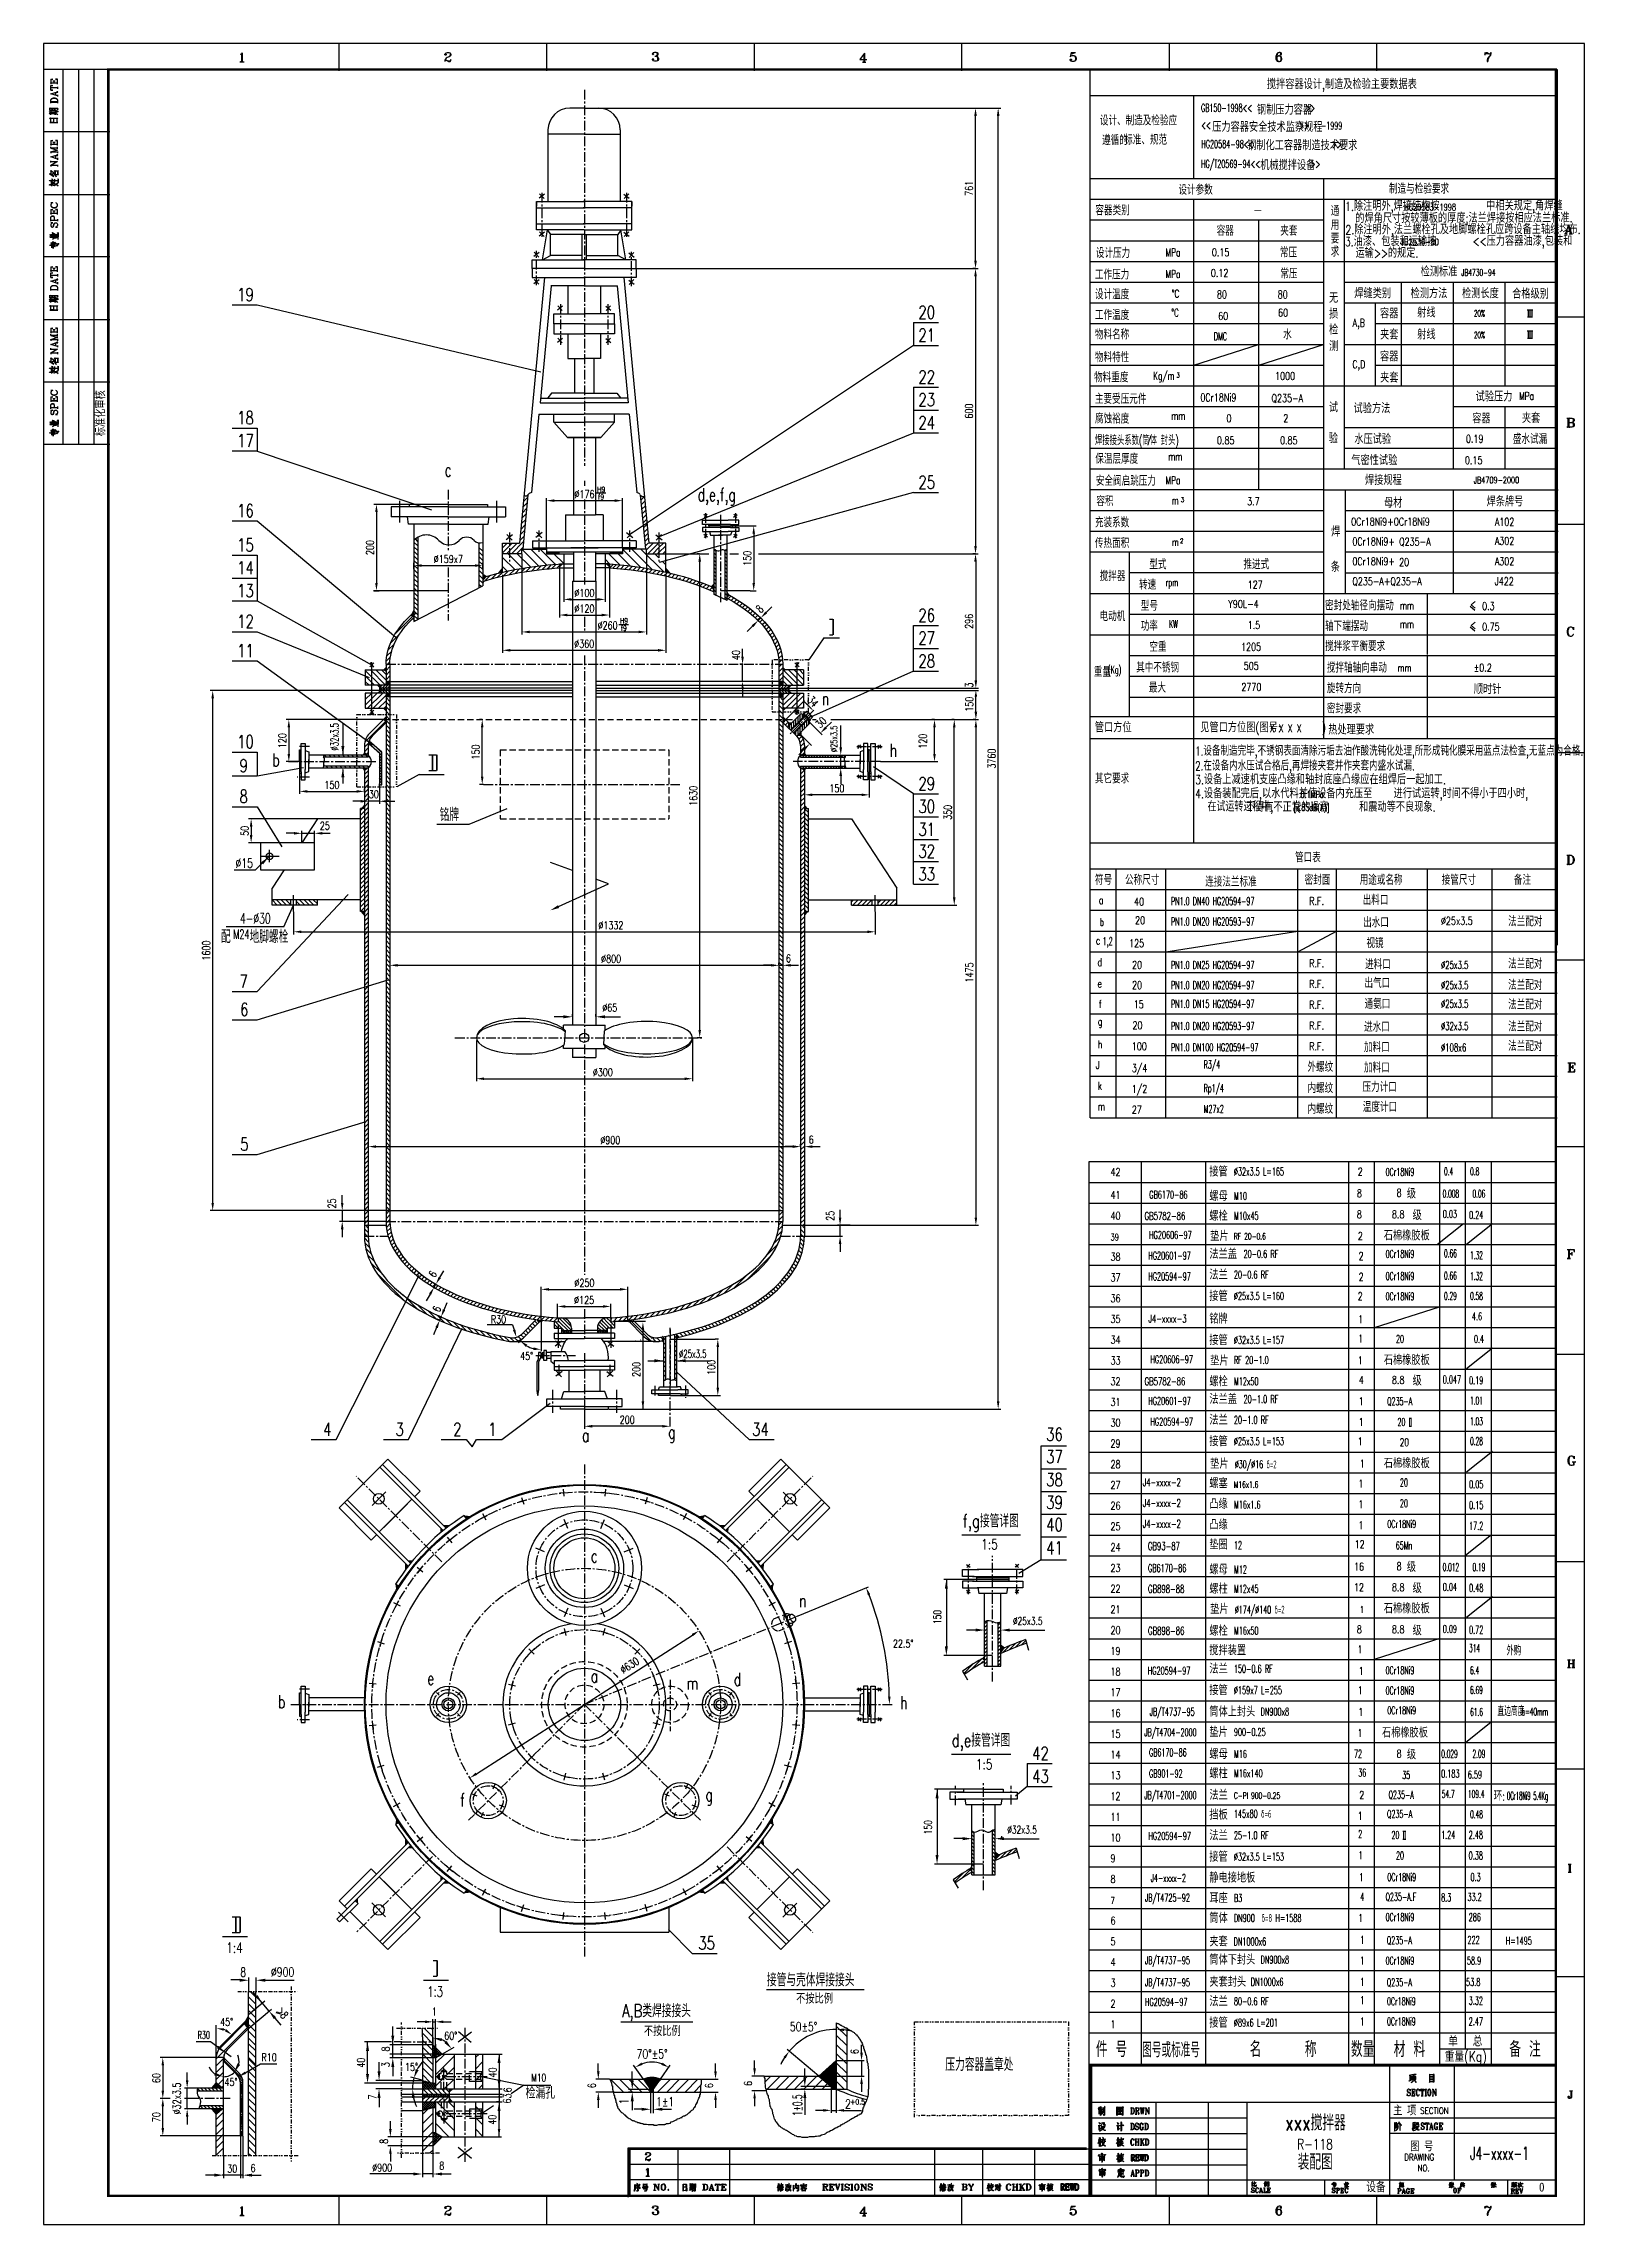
# Model space of a CAD drawing. Extents: x 0 to 594, y 0 to 841.
import ezdxf
from ezdxf.enums import TextEntityAlignment as Align

# ---------------------------------------------------------------- set-up
doc = ezdxf.new("R2010")
doc.units = 0
doc.header["$LTSCALE"] = 3
doc.header["$MEASUREMENT"] = 0
for name, pattern in [('CENTER', [2, 1.25, -0.25, 0.25, -0.25]), ('DASHED', [1.2, 0.8, -0.4]), ('DIVIDE', [1.25, 0.5, -0.25, 0, -0.25, 0, -0.25])]:
    doc.linetypes.add(name, pattern=pattern)
doc.layers.get('0').update_dxf_attribs({"linetype": 'CONTINUOUS'})
doc.layers.get('DEFPOINTS').update_dxf_attribs({"linetype": 'CONTINUOUS'})
for name, color, linetype in [('1', 21, 'CONTINUOUS'), ('2', 253, 'CONTINUOUS'), ('3', 2, 'CENTER'), ('4', 2, 'CENTER'), ('5', 4, 'DASHED'), ('6', 6, 'DIVIDE'), ('BORDER', 7, 'CONTINUOUS'), ('LAYER1', 2, 'CONTINUOUS')]:
    doc.layers.add(name, color=color, linetype=linetype)
doc.styles.add('HEAD', font='ROMANT.SHX', dxfattribs={"width": 0.8, "height": 3.5, "bigfont": 'hztxt.shx'})
doc.styles.add('HZTXT', font='romans', dxfattribs={"width": 0.75, "bigfont": 'HZTXT'})
doc.styles.add('ROMANS', font='romans')
doc.styles.get("Standard").update_dxf_attribs({"font": 'simplex', "width": 0.75, "bigfont": 'hztxt'})
doc.dimstyles.get("Standard").update_dxf_attribs({"dimtxt": 3, "dimasz": 3, "dimexe": 1, "dimexo": 0.06, "dimgap": 1, "dimtad": 1, "dimzin": 0, "dimdsep": 46, "dimtxsty": 'Standard', "dimcen": 0.09, "dimclrd": 3, "dimclre": 3, "dimclrt": 3, "dimadec": 0, "dimazin": 0, "dimtfac": 0.051429, "dimtofl": 0, "dimtmove": 2, "dimatfit": 3, "dimfxl": 0, "dimtolj": 1, "dimtzin": 0, "dimarcsym": 0})
pattern_1 = [(135, (-2729.92126, -157.26934), (-0.53033009, -0.53033009), [])]
pattern_2 = [(45, (-2729.9213, -157.2693), (-0.8838835, 0.8838835), [])]
pattern_3 = [(135, (-2729.9213, -157.2693), (-0.8838835, -0.8838835), [])]

msp = doc.modelspace()

# ---------------------------------------------------------------- texts
at = {"color": 122, "style": 'HZTXT', "width": 0.75}
msp.add_text('标准化审核', height=3.5, rotation=90, dxfattribs=at).set_placement((23.737, 689.601))
at = {"color": 122}
for s, height, style, width, p in [('0Cr18Ni9+0Cr18Ni9', 3, 'ROMANS', 0.75, (504.117, 655.142)), ('A102', 3, 'ROMANS', 0.75, (559.451, 655.061)), ('0Cr18Ni9+', 3, 'ROMANS', 0.75, (504.56, 647.489)), ('Q235-A', 3, 'ROMANS', 0.75, (522.582, 647.408)), ('A302', 3, 'ROMANS', 0.75, (559.451, 647.729)), ('0Cr18Ni9+', 3, 'ROMANS', 0.75, (504.56, 639.818)), ('20', 3, 'ROMANS', 0.75, (522.582, 639.534)), ('A302', 3, 'ROMANS', 0.75, (559.451, 639.855)), ('Q235-A+Q235-A', 3, 'ROMANS', 0.75, (504.56, 632.146)), ('J422', 3, 'ROMANS', 0.75, (559.451, 632.184)), ('主 项', 3.5, 'HZTXT', 0.75, (520.313, 42.053)), ('SECTION', 2.5, 'HEAD', 0.8, (530.685, 42.588)), ('DRAWING', 2.5, 'HEAD', 0.8, (524.584, 24.654)), ('图 号', 3.5, 'HZTXT', 0.75, (526.849, 28.225)), ('NO.', 2.5, 'HEAD', 0.8, (529.708, 20.462))]:
    msp.add_text(s, height=height, dxfattribs=dict(at, style=style, width=width)).set_placement(p)
at = {"color": 3, "linetype": 'ByBlock', "width": 0.65}
msp.add_text('%%c32x3.5', height=3, rotation=90, dxfattribs=at).set_placement((112.134, 573.648), align=Align.MIDDLE)
at = {"color": 3, "linetype": 'ByBlock'}
for s, height, width, p in [('%%c15', 3.5, 0.75, (77.34, 524.939)), ('%%c25x3.5', 3, 0.65, (250.257, 335.717)), ('%%c25x3.5', 3, 0.7, (379.386, 232.688)), ('%%c32x3.5', 3, 0.7, (377.209, 152.244)), ('%%c900', 3.5, 0.75, (92.14, 97.292))]:
    msp.add_text(s, height=height, dxfattribs=dict(at, width=width)).set_placement(p, align=Align.MIDDLE)
for s, height, width, p in [('%%c65', 3, 0.75, (218.258, 469.194)), ('8', 3.5, 0.75, (76.928, 97.259)), ('R30', 3, 0.6, (61.744, 73.027))]:
    msp.add_text(s, height=height, dxfattribs=dict(at, width=width)).set_placement(p, align=Align.MIDDLE_CENTER)
at = {"color": 3, "linetype": 'ByBlock', "width": 0.7}
for p in [(344.524, 234.24), (340.947, 153.159)]:
    msp.add_text('150', height=3, rotation=90, dxfattribs=at).set_placement(p, align=Align.MIDDLE_CENTER)
at = {"width": 0.75}
for s, height, style, p in [('接管与壳体焊接接头', 5, 'HZTXT', (278.836, 91.797)), ('A,B类焊接接头', 5, 'HZTXT', (222.948, 79.882)), ('不按比例', 3.5, 'HZTXT', (290.123, 85.195)), ('不按比例', 3.5, 'HZTXT', (231.43, 72.67)), ('压力容器盖章处', 5, 'HZTXT', (347.629, 59.161)), ('+0.5', 2, 'ROMANS', (310.995, 46.282))]:
    msp.add_text(s, height=height, dxfattribs=dict(at, style=style)).set_placement(p)
at = {"color": 3, "linetype": 'ByBlock', "style": 'HZTXT', "width": 0.7}
msp.add_text('M10', height=3, dxfattribs=at).set_placement((190.867, 56.586), align=Align.MIDDLE)
at = {"color": 3, "linetype": 'ByBlock', "attachment_point": 5}
for s, insert, char_height, rotation in [('\\A1;8', (276.063, 622.966), 3, 45.124999), ('296', (356.777, 618.175), 3, 90), ('3', (356.807, 593.609), 3, 90), ('150', (356.907, 586.242), 3, 90), ('\\A1;30', (299.707, 579.218), 3, 45), ('\\A1;∅25x3.5', (304.678, 572.883), 2.5, 90), ('\\A1;120', (338.964, 571.967), 3, 90), ('200', (228.544, 329.683), 3, 90), ('>8', (92.081, 81.586), 3, 308.590458), ('8', (131.879, 67.614), 3, 90), ('40', (122.378, 62.348), 3, 90), ('\\A1;3', (131.899, 61.566), 3, 90), ('\\A1;15°', (141.825, 60.72), 3, 0.526781), ('40', (173.084, 58.605), 3, 90), ('\\A1;60', (43.438, 56.442), 3, 90), ('\\A1;6', (178.871, 51.861), 3, 90), ('\\A1;7', (126.805, 49.144), 3, 90), ('\\A1;6', (178.621, 47.559), 3, 90), ('\\A1;3', (178.719, 49.567), 3, 90), ('40', (172.957, 40.379), 3, 90)]:
    msp.add_mtext(s, dxfattribs=dict(at, insert=insert, char_height=char_height, rotation=rotation))
at = {"color": 3, "linetype": 'ByBlock', "char_height": 3}
for s, insert, attachment_point in [('\\A1;25', (108.39, 539.359), 5), ('%%c800', (218.772, 488.05), 5), ('6', (287.141, 488.193), 5), ('\\A1;6', (295.924, 418.313), 5), ('\\A1;R30', (175.373, 348.979), 5), ('45%%d', (186.208, 334.915), 5), ('\\A1;22.5°', (331.396, 223.966), 5), ('45%%d', (70.553, 78.078), 5), ('\\A1;60°', (154.438, 72.727), 4), ('\\A1;R10', (86.932, 64.402), 5), ('45%%d', (72.236, 54.886), 5), ('30', (72.737, 21.488), 5), ('6', (80.737, 21.689), 5), ('%%c900', (130.505, 21.874), 5), ('8', (153.495, 22.626), 5)]:
    msp.add_mtext(s, dxfattribs=dict(at, insert=insert, attachment_point=attachment_point))
at = {"linetype": 'ByBlock', "char_height": 3.5, "attachment_point": 5, "style": 'HZTXT'}
for s, insert in [('50%%p5%%d', (292.973, 76.237)), ('70%%D%%P5%%D', (234.569, 65.723)), ('\\A1;2', (310.124, 46.388))]:
    msp.add_mtext(s, dxfattribs=dict(at, insert=insert))
at = {"color": 3, "linetype": 'ByBlock', "insert": (223.741, 47.399), "char_height": 3.5, "attachment_point": 5, "rotation": 90, "style": 'HZTXT'}
msp.add_mtext('\\A1;1', dxfattribs=at)
at = {"color": 3, "linetype": 'ByBlock', "insert": (239.576, 47.306), "char_height": 3.5, "attachment_point": 5, "style": 'HZTXT'}
msp.add_mtext('\\A1;1±1', dxfattribs=at)
at = {"layer": '1', "color": 122, "style": 'HZTXT'}
for s, height, width, p in [('搅拌容器设计,制造及检验主要数据表', 3.5, 0.75, (471.596, 823.507)), ('GB150-1998<<              >>', 3, 0.6, (446.201, 814.72)), ('钢制压力容器', 3.5, 0.75, (467.775, 813.655)), ('设计、制造及检验应', 3.5, 0.7, (407.219, 809.499)), ('<<                           >>', 3, 0.55, (446.287, 808.038)), ('压力容器安全技术监察规程', 3.5, 0.75, (450.517, 807.018)), ('-1999', 3, 0.6, (492.493, 807.829)), ('遵循的', 3.5, 0.7, (408.063, 801.911)), ('标准、规范', 3.5, 0.7, (416.596, 802.047)), ('HG20584-98<<                        >>', 3, 0.55, (446.287, 800.731)), ('钢制化工容器制造技术要求', 3.5, 0.75, (463.967, 799.932)), ('HG/T20569-94<<             >>', 3, 0.6, (446.267, 793.119)), ('机械搅拌设备', 3.5, 0.75, (469.033, 792.284)), ('设计参数', 3.5, 0.7, (437.519, 782.757)), ('制造与检验要求', 3.5, 0.7, (518.674, 783.173)), ('容器类别', 3.5, 0.7, (405.486, 774.85)), ('一', 3, 0.7, (466.692, 774.659)), ('通', 3.5, 0.7, (496.218, 774.616)), ('容器', 3.5, 0.7, (452.24, 766.953)), ('夹套', 3.5, 0.7, (476.761, 766.953)), ('用', 3.5, 0.7, (496.218, 769.196)), ('要', 3.5, 0.7, (496.218, 763.959)), ('设计压力', 3.5, 0.7, (405.656, 758.37)), ('MPa', 3, 0.7, (432.502, 758.963)), ('0.15', 3, 0.75, (450.398, 758.995)), ('常压', 3.5, 0.7, (476.616, 758.601)), ('求', 3.5, 0.7, (496.218, 758.919)), ('工作压力', 3.5, 0.7, (405.304, 750.062)), ('MPa', 3, 0.7, (432.502, 750.655)), ('0.12', 3, 0.75, (450.018, 751.055)), ('常压', 3.5, 0.7, (476.783, 750.417)), ('设计温度', 3.5, 0.7, (405.304, 742.446)), ('%%DC', 3, 0.7, (434.897, 743.04)), ('80', 3, 0.75, (452.354, 742.754)), ('80', 3, 0.75, (475.778, 742.754)), ('工作温度', 3.5, 0.7, (405.304, 734.49)), ('%%DC', 3, 0.7, (434.719, 735.709)), ('60', 3, 0.75, (452.833, 734.454)), ('60', 3, 0.75, (475.893, 735.716)), ('物料名称', 3.5, 0.7, (405.31, 726.959)), ('DMC', 3, 0.6, (451.15, 726.603)), ('水', 3.5, 0.7, (477.882, 726.958)), ('物料特性', 3.5, 0.7, (405.31, 718.19)), ('Kg/m', 3, 0.7, (427.731, 711.379)), ('物料重度', 3.5, 0.7, (404.986, 710.431)), ('3', 1.8, 0.75, (436.697, 712.207)), ('1000', 3, 0.75, (474.749, 711.33)), ('MPa', 3, 0.7, (568.84, 703.636)), ('腐蚀裕度', 3.5, 0.7, (405.31, 694.497)), ('主要受压元件', 3.5, 0.7, (405.31, 702.113)), ('0Cr18Ni9', 3, 0.75, (445.962, 703.03)), ('Q235-A', 3, 0.75, (473.408, 702.754)), ('焊接接头系数(筒体 封头)', 3.5, 0.6, (405.31, 686.19)), ('/', 2.5, 0.5, (425.523, 686.914)), ('mm', 3, 0.7, (434.77, 695.973)), ('0', 3, 0.75, (456.017, 695.004)), ('2', 3, 0.75, (477.915, 695.004)), ('0.19', 3, 0.75, (548.341, 687.108)), ('盛水试漏', 3.5, 0.7, (566.438, 686.62)), ('保温层厚度', 3.5, 0.7, (405.462, 679.012)), ('mm', 3, 0.7, (433.622, 680.295)), ('0.85', 3, 0.75, (452.339, 686.514)), ('0.85', 3, 0.75, (476.683, 686.514)), ('0.15', 3, 0.75, (547.959, 678.832)), ('安全阀启跳压力', 3.5, 0.7, (405.659, 670.522)), ('MPa', 3, 0.7, (432.502, 671.116)), ('容积', 3.5, 0.7, (405.865, 662.684)), ('m', 3, 0.7, (434.927, 663.28)), ('3', 1.8, 0.75, (438.376, 664.225)), ('3.7', 3, 0.75, (463.977, 662.977)), ('充装系数', 3.5, 0.7, (405.31, 654.47)), ('传热面积', 3.5, 0.7, (405.31, 646.488)), ('m', 3, 0.7, (434.99, 647.291)), ('2', 1.8, 0.75, (438.081, 648.321)), ('型式', 3.5, 0.7, (426.282, 638.316)), ('推进式', 3.5, 0.7, (462.578, 638.316)), ('搅拌器', 3.5, 0.7, (407.111, 633.765)), ('转速', 3.5, 0.7, (422.315, 630.455)), ('rpm', 3, 0.55, (432.596, 631.732)), ('127', 3, 0.75, (464.198, 630.815)), ('型号', 3.5, 0.7, (422.975, 622.31)), ('Y90L-4', 3, 0.75, (456.767, 623.378)), ('密封处轴径向摆动', 3.5, 0.7, (494.045, 622.465)), ('mm', 3, 0.7, (522.904, 622.821)), ('<', 3, 0.75, (549.997, 623.258)), ('0.3', 3, 0.75, (554.574, 622.575)), ('电动机', 3.5, 0.7, (407.111, 618.329)), ('功率', 3.5, 0.7, (422.975, 614.592)), ('KW', 3, 0.6, (433.856, 615.653)), ('1.5', 3, 0.75, (464.197, 615.297)), ('轴下端摆动', 3.5, 0.7, (494.045, 614.509)), ('mm', 3, 0.7, (522.904, 615.595)), ('<', 3, 0.75, (549.997, 615.302)), ('0.75', 3, 0.75, (554.574, 614.619)), ('空重', 3.5, 0.7, (426.293, 606.505)), ('1205', 3, 0.75, (461.64, 606.872)), ('搅拌浆平衡要求', 3.5, 0.7, (494.045, 606.747)), ('重量', 3.5, 0.7, (404.898, 596.847)), ('(Kg)', 3, 0.6, (410.249, 598.038)), ('其中不锈钢', 3.5, 0.7, (421.209, 598.526)), ('505', 3, 0.75, (462.675, 599.516)), ('搅拌轴轴向串动', 3.5, 0.7, (494.728, 598.465)), ('mm', 3, 0.7, (521.957, 598.821)), ('%%p0.2', 3, 0.75, (551.373, 598.866)), ('最大', 3.5, 0.7, (426.078, 590.752)), ('2770', 3, 0.75, (461.756, 591.365)), ('旋转方向', 3.5, 0.7, (494.728, 590.509)), ('顺时针', 3.5, 0.75, (551.373, 590.173)), ('密封要求', 3.5, 0.7, (494.728, 582.747)), ('2.在设备内水压试合格后,再焊接夹套并作夹套内盛水试漏.', 3.5, 0.7, (443.957, 560.713)), ('1.设备制造完毕,不锈钢表面清除污垢去油作酸洗钝化处理,所形成钝化膜采用蓝点法检查,无蓝点为合格.', 3.5, 0.7, (443.957, 566.44)), ('其它要求', 3.5, 0.7, (405.31, 555.735)), ('3.设备上减速机支座凸缘和轴封底座凸缘应在组焊后一起加工.', 3.5, 0.75, (443.957, 555.434)), ('4.设备装配完后,以水代料并使设备内充压至    进行试运转,时间不得小于四小时,', 3.5, 0.75, (443.957, 550.033)), ('在试运转过程中,', 3.42, 0.75, (448.694, 544.954)), ('不得有不正常的噪音      和震动等不良现象.', 3.5, 0.75, (463.504, 544.82)), ('[<85dB(A)]', 2.5, 0.65, (481.931, 545.144)), ('0.1MPa', 2.5, 0.6, (484.542, 550.185)), (' 管口表', 3.5, 0.7, (480.775, 525.265)), ('符号', 3.5, 0.7, (405.31, 516.626)), ('公称尺寸', 3.5, 0.7, (416.911, 516.626)), ('连接法兰标准', 3.5, 0.7, (447.828, 515.925)), ('密封面', 3.5, 0.7, (486.139, 516.626)), ('用途或名称', 3.5, 0.7, (507.375, 516.626)), ('接管尺寸', 3.5, 0.7, (539, 516.626)), ('备注', 3.5, 0.7, (566.837, 516.626)), ('a', 3, 0.75, (406.816, 509.183)), ('40', 3, 0.75, (420.391, 508.597)), ('PN1.0 DN40 HG20594-97', 3, 0.6, (434.619, 508.796)), ('R.F.', 3, 0.75, (487.931, 508.81)), ('出料口', 3.5, 0.7, (508.507, 508.867)), ('b', 3, 0.5, (407.244, 500.718)), ('1,2', 3, 0.6, (408.308, 493.344)), ('20', 3, 0.75, (420.784, 501.381)), ('PN1.0 DN20 HG20593-97', 3, 0.6, (434.619, 500.954)), ('出水口', 3.5, 0.7, (508.721, 500.212)), ('%%c25x3.5', 3, 0.75, (538.693, 501.212)), ('法兰配对', 3.5, 0.7, (564.602, 500.618)), ('c', 3, 0.75, (405.679, 493.611)), ('d', 3, 0.75, (406.275, 485.249)), ('125', 3, 0.75, (418.473, 492.585)), ('R.F.', 3, 0.75, (487.931, 484.81)), (' 进料口', 3.5, 0.7, (507.782, 484.039)), ('视镜', 3.5, 0.7, (509.961, 492.212)), ('法兰配对', 3.5, 0.7, (564.602, 484.273)), ('20', 3, 0.75, (419.606, 484.205)), ('20', 3, 0.75, (419.606, 476.404)), ('PN1.0 DN25 HG20594-97', 3, 0.6, (434.619, 484.205)), ('PN1.0 DN20 HG20594-97', 3, 0.6, (434.619, 476.404)), ('R.F.', 3, 0.75, (487.931, 476.81)), ('出气口', 3.5, 0.7, (509.229, 476.838)), ('%%c25x3.5', 3, 0.65, (538.693, 484.205)), ('%%c25x3.5', 3, 0.65, (538.693, 476.404)), ('法兰配对', 3.5, 0.7, (564.602, 476.101)), ('e', 3, 0.75, (406.275, 477.021)), ('f', 3, 0.75, (406.806, 469.135)), ('15', 3, 0.75, (420.269, 468.989)), ('PN1.0 DN15 HG20594-97', 3, 0.6, (434.619, 469.18)), ('R.F.', 3, 0.75, (487.931, 468.81)), ('通氨口', 3.5, 0.7, (509.264, 468.809)), ('%%c25x3.5', 3, 0.65, (538.693, 469.191)), ('法兰配对', 3.5, 0.7, (564.602, 468.557)), ('g', 3, 0.75, (406.383, 462.406)), ('20', 3, 0.75, (419.768, 460.894)), ('PN1.0 DN20 HG20593-97', 3, 0.6, (434.619, 460.654)), ('R.F.', 3, 0.75, (487.931, 460.81)), ('进水口', 3.5, 0.7, (509.067, 459.949)), ('%%c32x3.5', 3, 0.65, (538.693, 460.599)), ('法兰配对', 3.5, 0.7, (564.602, 460.07)), ('h', 3, 0.75, (406.383, 453.586)), ('100', 3, 0.75, (419.506, 452.787)), ('PN1.0 DN100 HG20594-97', 3, 0.6, (434.619, 452.42)), ('R.F.', 3, 0.75, (487.931, 452.81)), ('加料口', 3.5, 0.7, (509.024, 452.108)), ('%%c108x6', 3, 0.65, (538.693, 452.365)), ('法兰配对', 3.5, 0.7, (564.602, 452.526)), ('J', 3, 0.75, (405.595, 445.586)), ('3/4', 3, 0.75, (419.506, 444.395)), ('R3/4', 3, 0.6, (447.218, 445.795)), ('外螺纹', 3.5, 0.7, (487.258, 444.495)), ('加料口', 3.5, 0.7, (509.024, 444.25)), ('k', 3, 0.75, (406.383, 437.586)), ('1/2', 3, 0.75, (419.506, 436.395)), ('Rp1/4', 3, 0.6, (447.218, 436.68)), ('内螺纹', 3.5, 0.7, (487.258, 436.323)), ('压力计口', 3.5, 0.7, (508.464, 436.748)), ('m', 3, 0.75, (406.383, 429.586)), ('27', 3, 0.75, (419.506, 428.395)), ('M27x2', 3, 0.6, (447.218, 428.68)), ('内螺纹', 3.5, 0.7, (487.258, 428.323)), ('温度计口', 3.5, 0.7, (508.584, 429.078)), ('42', 3, 0.75, (411.336, 404.377)), ('接管', 3.5, 0.75, (449.418, 404.153)), ('%%C32x3.5 L=165', 3, 0.55, (458.882, 404.52)), ('2', 3, 0.75, (506.609, 404.448)), ('0Cr18Ni9', 3, 0.6, (517.355, 404.379)), ('0.4', 3, 0.45, (539.878, 404.561)), ('0.8', 3, 0.45, (549.936, 404.561)), ('41', 3, 0.75, (411.336, 395.475)), ('GB6170-86', 3, 0.55, (426.257, 395.585)), ('螺母', 3.5, 0.75, (449.418, 394.699)), ('M10', 3, 0.55, (458.882, 395.065)), ('8', 3, 0.75, (506.325, 396.16)), ('8', 3, 0.75, (521.603, 396.326)), ('级', 3.5, 0.75, (525.561, 395.658)), ('0.008', 3, 0.45, (539.344, 395.962)), ('0.06', 3, 0.45, (550.852, 395.962)), ('40', 3, 0.75, (411.336, 387.475)), ('GB5782-86', 3, 0.65, (424.438, 387.408)), ('螺栓', 3.5, 0.75, (449.418, 387.07)), ('M10x45', 3, 0.55, (458.882, 387.436)), ('8', 3, 0.75, (506.28, 387.983)), ('8.8', 3, 0.75, (519.82, 387.983)), ('级', 3.5, 0.75, (527.789, 387.316)), ('0.03', 3, 0.5, (539.4, 388.14)), ('0.24', 3, 0.55, (549.549, 387.787)), ('39', 2.5, 0.75, (411.336, 379.475)), ('HG20606-97', 3, 0.55, (426.189, 380.066)), ('垫片', 3.5, 0.75, (449.755, 379.264)), ('RF 20-0.6', 2.5, 0.55, (458.882, 379.808)), ('2', 3, 0.75, (506.675, 379.683)), ('石棉橡胶板', 3.5, 0.75, (516.672, 379.485)), ('38', 3, 0.75, (411.336, 371.658)), ('HG20601-97', 3, 0.55, (425.858, 372.065)), ('法兰盖', 3.5, 0.75, (449.418, 372.393)), ('20-0.6 RF', 3, 0.55, (462.608, 372.759)), ('2', 3, 0.75, (506.98, 371.899)), ('0Cr18Ni9', 3, 0.6, (517.355, 372.753)), ('0.66', 3, 0.45, (539.878, 372.935)), ('1.32', 3, 0.45, (549.936, 372.191)), ('37', 3, 0.75, (411.336, 363.658)), ('HG20594-97', 3, 0.55, (425.858, 364.065)), ('法兰', 3.5, 0.75, (449.418, 364.393)), ('20-0.6 RF', 3, 0.55, (458.882, 364.759)), ('2', 3, 0.75, (506.98, 363.899)), ('0Cr18Ni9', 3, 0.6, (517.355, 364.194)), ('0.66', 3, 0.45, (539.878, 364.376)), ('1.32', 3, 0.45, (549.936, 364.191)), ('36', 3, 0.75, (411.336, 355.658)), ('接管', 3.5, 0.75, (449.418, 356.153)), ('%%C25x3.5 L=160', 3, 0.55, (458.882, 356.52)), ('2', 3, 0.75, (506.609, 356.448)), ('0Cr18Ni9', 3, 0.6, (517.355, 356.379)), ('0.29', 3, 0.45, (539.878, 356.561)), ('0.58', 3, 0.45, (549.936, 356.561)), ('35', 3, 0.75, (411.336, 347.658)), ('J4-xxxx-3', 3, 0.65, (425.938, 347.751)), ('铭牌', 3.5, 0.75, (449.418, 347.41)), ('1', 3, 0.6, (506.98, 347.508)), ('4.6', 3, 0.5, (550.636, 348.643)), ('34', 3, 0.75, (411.336, 339.658)), ('接管', 3.5, 0.75, (449.418, 339.152)), ('%%c32x3.5 L=157', 3, 0.55, (458.882, 339.518)), ('1', 3, 0.6, (507.008, 340.043)), ('20', 3, 0.6, (521.395, 339.974)), ('0.4', 3, 0.5, (551.407, 339.974)), ('33', 3, 0.75, (411.336, 331.658)), ('HG20606-97', 3, 0.55, (426.685, 332.066)), ('垫片', 3.5, 0.75, (449.755, 331.264)), ('RF 20-1.0', 3, 0.55, (458.882, 331.808)), ('1', 3, 0.75, (506.675, 331.683)), ('石棉橡胶板', 3.5, 0.75, (516.672, 331.485)), ('32', 3, 0.75, (411.336, 323.658)), ('GB5782-86', 3, 0.65, (424.438, 323.593)), ('螺栓', 3.5, 0.75, (449.418, 323.255)), ('法兰盖', 3.5, 0.75, (449.418, 316.393)), ('M12x50', 3, 0.55, (458.882, 323.621)), ('20-1.0 RF', 3, 0.55, (462.608, 316.759)), ('4', 3, 0.75, (507.025, 324.168)), ('8.8', 3, 0.75, (519.82, 324.168)), ('级', 3.5, 0.75, (527.789, 323.501)), ('0.047', 3, 0.5, (539.4, 324.325)), ('0.19', 3, 0.55, (549.549, 323.973)), ('31', 3, 0.75, (411.336, 315.658)), ('HG20601-97', 3, 0.55, (425.858, 316.065)), ('法兰', 3.5, 0.75, (449.418, 308.393)), ('20-1.0 RF', 3, 0.55, (458.882, 308.759)), ('1', 3, 0.75, (506.98, 315.899)), ('Q235-A', 3, 0.6, (517.938, 315.899)), ('1.01', 3, 0.45, (549.936, 316.191)), ('1.03', 3, 0.45, (549.936, 308.191)), ('30', 3, 0.75, (411.336, 307.658)), ('HG20594-97', 3, 0.55, (426.685, 308.065)), ('接管', 3.5, 0.75, (449.418, 300.153)), ('%%C25x3.5 L=153', 3, 0.55, (458.882, 300.52)), ('1', 3, 0.75, (506.609, 300.448)), ('1', 3, 0.75, (506.98, 307.899)), ('20 II', 3, 0.6, (521.924, 307.899)), ('20', 3, 0.7, (522.792, 300.132)), ('0.28', 3, 0.45, (549.936, 300.561)), ('29', 3, 0.75, (411.336, 299.658)), ('28', 3, 0.75, (411.336, 291.658)), ('垫片', 3.5, 0.75, (449.755, 291.446)), ('%%c30/%%c16 δ=2', 3, 0.6, (459.22, 291.584)), ('1', 3, 0.75, (507.42, 291.865)), ('石棉橡胶板', 3.5, 0.75, (516.672, 291.668)), ('27', 3, 0.75, (411.336, 283.658)), ('J4-xxxx-2', 3, 0.65, (423.746, 284.676)), ('螺塞', 3.5, 0.75, (449.418, 283.964)), ('M16x1.6', 2.5, 0.55, (458.882, 284.051)), ('1', 3, 0.75, (506.904, 284.16)), ('20', 3, 0.6, (522.889, 284.586)), ('0.05', 3, 0.55, (549.549, 283.872)), ('26', 3, 0.75, (411.336, 275.658)), ('J4-xxxx-2', 3, 0.65, (423.746, 276.676)), ('凸缘', 3.5, 0.75, (449.418, 275.964)), ('M16x1.6', 3, 0.55, (458.882, 276.051)), ('1', 3, 0.75, (506.904, 276.16)), ('20', 3, 0.6, (522.889, 276.586)), ('0.15', 3, 0.55, (549.549, 275.872)), ('25', 3, 0.75, (411.336, 267.658)), ('J4-xxxx-2', 3, 0.65, (423.746, 268.676)), ('凸缘', 3.5, 0.75, (449.418, 267.964)), ('1', 3, 0.75, (506.904, 268.16)), ('0Cr18Ni9', 3, 0.6, (518.046, 268.586)), ('17.2', 3, 0.55, (549.549, 267.872)), ('24', 3, 0.75, (411.336, 259.658)), ('GB93-87', 3, 0.65, (425.715, 260.062)), ('垫圈', 3.5, 0.75, (449.418, 260.284)), ('12', 3, 0.55, (458.882, 260.421)), ('12', 3, 0.75, (505.428, 260.778)), ('65Mn', 3, 0.6, (521.272, 260.322)), ('23', 3, 0.75, (411.336, 251.658)), ('GB6170-86', 3, 0.55, (425.761, 251.585)), ('螺母', 3.5, 0.75, (449.418, 250.699)), ('M12', 3, 0.55, (458.882, 251.065)), ('16', 3, 0.75, (505.208, 252.16)), ('8', 3, 0.75, (521.603, 252.326)), ('级', 3.5, 0.75, (525.561, 251.658)), ('0.012', 3, 0.45, (539.344, 251.962)), ('0.19', 3, 0.45, (550.852, 251.962)), ('22', 3, 0.75, (411.336, 243.658)), ('GB898-88', 3, 0.65, (425.761, 243.585)), ('螺柱', 3.5, 0.75, (449.418, 243.247)), ('M12x45', 3, 0.55, (458.882, 243.613)), ('12', 3, 0.75, (505.162, 244.16)), ('8.8', 3, 0.75, (519.82, 244.16)), ('级', 3.5, 0.75, (527.789, 243.493)), ('0.04', 3, 0.5, (539.4, 244.317)), ('0.48', 3, 0.55, (549.549, 243.965)), ('21', 3, 0.75, (411.336, 235.658)), ('垫片', 3.5, 0.75, (449.755, 235.446)), ('%%c174/%%c140 δ=2', 3, 0.6, (459.22, 235.584)), ('1', 2.5, 0.75, (507.42, 235.865)), ('石棉橡胶板', 3.5, 0.75, (516.672, 235.668)), ('20', 3, 0.75, (411.336, 227.658)), ('GB898-86', 3, 0.65, (425.761, 227.408)), ('螺栓', 3.5, 0.75, (449.418, 227.07)), ('M16x50', 3, 0.55, (458.882, 227.436)), ('8', 3, 0.75, (506.28, 227.983)), ('8.8', 3, 0.75, (519.82, 227.983)), ('级', 3.5, 0.75, (527.789, 227.177)), ('0.09', 3, 0.5, (539.4, 228.14)), ('0.72', 3, 0.55, (549.549, 227.787)), ('19', 3, 0.75, (411.336, 219.658)), ('搅拌装置', 3.5, 0.75, (449.418, 219.54)), ('1', 3, 0.75, (506.541, 220.232)), ('314', 3, 0.45, (549.527, 220.714)), ('外购', 3.5, 0.6, (563.969, 219.435)), ('18', 3, 0.75, (411.336, 211.658)), ('HG20594-97', 3, 0.55, (425.692, 212.065)), ('法兰', 3.5, 0.75, (449.418, 212.393)), ('150-0.6 RF', 3, 0.55, (458.882, 212.759)), ('1', 3, 0.75, (506.98, 211.899)), ('0Cr18Ni9', 3, 0.6, (517.355, 212.156)), ('6.4', 3, 0.45, (549.936, 212.191)), ('17', 3, 0.75, (411.336, 203.658)), ('接管', 3.5, 0.75, (449.418, 204.153)), ('%%C159x7 L=255', 3, 0.55, (458.882, 204.52)), ('1', 3, 0.75, (506.609, 204.448)), ('0Cr18Ni9', 3, 0.6, (517.355, 204.39)), ('6.69', 3, 0.45, (549.936, 204.561)), ('16', 3, 0.75, (411.336, 195.658)), ('JB/T4737-95', 3, 0.55, (426.406, 196.173)), ('筒体上封头', 3.5, 0.75, (449.418, 195.873)), ('DN900x8', 3, 0.55, (469.171, 196.239)), ('1', 3, 0.75, (506.824, 196.065)), ('0Cr18Ni9', 3, 0.6, (518.046, 196.699)), ('61.6', 3, 0.45, (549.964, 196.065)), ('直边高度', 3.5, 0.55, (560.501, 196.077)), ('h=40mm', 3, 0.45, (569.759, 196.234)), ('15', 3, 0.75, (411.336, 187.658)), ('JB/T4704-2000', 3, 0.6, (424.346, 188.285)), ('垫片', 3.5, 0.75, (449.418, 187.998)), ('900-0.25', 3, 0.55, (458.882, 188.364)), ('1', 3, 0.75, (506.541, 187.958)), ('石棉橡胶板', 3.5, 0.75, (515.962, 187.794)), ('14', 3, 0.75, (411.336, 179.658)), ('GB6170-86', 3, 0.6, (426.165, 180.494)), ('螺母', 3.5, 0.75, (449.418, 179.529)), ('M16', 3, 0.55, (458.882, 179.896)), ('72', 3, 0.6, (505.185, 179.958)), ('8', 3, 0.75, (521.603, 180.037)), ('级', 3.5, 0.75, (525.561, 179.369)), ('0.029', 3, 0.45, (538.818, 179.958)), ('2.09', 3, 0.45, (550.852, 179.958)), ('13', 3, 0.75, (411.336, 171.658)), ('GB901-92', 3, 0.6, (426.165, 172.365)), ('螺柱', 3.5, 0.75, (449.418, 172.078)), ('M16x140', 3, 0.55, (458.882, 172.444)), ('36', 3, 0.6, (506.814, 172.674)), ('35', 3, 0.6, (523.745, 171.828)), ('0.183', 3, 0.5, (538.787, 172.313)), ('6.59', 3, 0.55, (549.047, 171.96)), ('12', 3, 0.75, (411.336, 163.658)), ('JB/T4701-2000', 3, 0.6, (424.346, 164.027)), ('挡板', 3.5, 0.75, (449.418, 156.099)), ('法兰', 3.5, 0.75, (449.418, 163.74)), ('C-PI 900-0.25', 2.5, 0.55, (458.882, 164.106)), ('145x80 δ=6', 3, 0.55, (458.882, 156.847)), ('2', 3, 0.75, (507.222, 164.065)), ('Q235-A', 3, 0.6, (518.523, 164.163)), ('54.7', 3, 0.45, (539.058, 164.463)), ('109.4', 3, 0.45, (549.116, 164.463)), (' 环:', 3.5, 0.7, (557.354, 163.41)), ('0Cr18Ni9 5.4Kg', 3.02464, 0.4, (564.141, 163.763)), ('11', 3, 0.75, (411.336, 155.658)), ('法兰', 3.5, 0.75, (449.418, 148.142)), ('25-1.0 RF', 3, 0.55, (458.882, 148.508)), ('2', 3, 0.6, (506.814, 149.027)), ('1', 3, 0.75, (506.598, 156.065)), ('Q235-A', 3, 0.6, (517.912, 156.748)), ('20 II', 3, 0.6, (519.604, 148.625)), ('1.24', 3, 0.6, (538.787, 148.716)), ('2.48', 3, 0.5, (549.407, 148.716)), ('0.48', 3, 0.45, (549.936, 156.627)), ('10', 3, 0.75, (411.336, 147.658)), ('HG20594-97', 3, 0.55, (425.91, 148.283)), ('接管', 3.5, 0.75, (449.418, 139.92)), ('%%c32x3.5 L=153', 3, 0.55, (458.882, 140.286)), ('1', 3, 0.6, (507.008, 140.81)), ('20', 3, 0.6, (521.395, 140.741)), ('0.38', 3, 0.5, (549.407, 140.741)), ('9', 3, 0.75, (411.336, 139.658)), ('8', 3, 0.75, (411.336, 131.658)), ('J4-xxxx-2', 3, 0.6, (426.827, 132.087)), ('静电接地板', 3.5, 0.75, (449.418, 131.864)), ('1', 3, 0.6, (507.242, 132.422)), ('0Cr18Ni9', 3, 0.6, (518.046, 132.422)), ('0.3', 3, 0.55, (550.097, 132.422)), ('7', 2.5, 0.75, (411.336, 123.658)), ('JB/T4725-92', 3, 0.55, (424.587, 124.467)), ('耳座', 3.5, 0.75, (449.418, 123.984)), ('B3', 3, 0.55, (458.882, 124.35)), ('4', 3, 0.6, (507.601, 124.805)), ('Q235-A.F', 3, 0.6, (517.355, 124.805)), ('8.3', 3, 0.6, (538.787, 124.557)), ('33.2', 3, 0.5, (548.936, 124.753)), ('6', 3, 0.75, (411.336, 115.658)), ('筒体', 3.5, 0.75, (449.418, 116.29)), ('DN900  δ=8 H=1588', 3, 0.55, (458.882, 116.656)), ('1', 3, 0.6, (507.008, 116.617)), ('0Cr18Ni9', 3, 0.6, (517.355, 116.994)), ('286', 3, 0.55, (549.407, 116.994)), ('5', 3, 0.75, (411.336, 107.658)), ('夹套', 3.5, 0.75, (449.418, 107.212)), ('DN1000x6', 3, 0.55, (458.768, 107.578)), ('1', 3, 0.6, (507.601, 108.256)), ('Q235-A', 3, 0.6, (517.842, 108.038)), ('222', 3, 0.5, (548.936, 108.204)), ('H=1495', 3, 0.55, (563.71, 107.894)), ('4', 3, 0.75, (411.336, 99.658)), ('JB/T4737-95', 3, 0.55, (424.587, 100.365)), ('筒体下封头', 3.5, 0.75, (449.418, 100.224)), ('DN900x8', 3, 0.55, (469.171, 100.59)), ('1', 3, 0.6, (507.601, 100.243)), ('0Cr18Ni9', 3, 0.6, (517.355, 100.243)), ('58.9', 3, 0.5, (548.721, 100.243)), ('3', 3, 0.75, (411.336, 91.658)), ('JB/T4737-95', 3, 0.55, (424.587, 91.812)), ('夹套封头', 3.5, 0.75, (449.418, 91.671)), ('DN1000x6', 3, 0.55, (465.399, 92.037)), ('1', 3, 0.6, (507.601, 92.023)), ('Q235-A', 3, 0.6, (517.842, 91.812)), ('53.8', 3, 0.5, (548.378, 91.954)), ('2', 3, 0.75, (411.336, 83.658)), ('HG20594-97', 3, 0.55, (424.587, 84.294)), ('法兰', 3.5, 0.75, (449.418, 84.153)), ('80-0.6 RF', 3, 0.55, (458.882, 84.519)), ('1', 3, 0.6, (507.601, 84.972)), ('0Cr18Ni9', 3, 0.6, (517.87, 84.498)), ('3.32', 3, 0.5, (549.407, 84.727)), ('1', 3, 0.75, (411.336, 75.658)), ('接管', 3.5, 0.75, (449.418, 75.931)), ('%%c89x6 L=201', 3, 0.55, (458.882, 76.297)), ('1', 3, 0.6, (507.601, 76.752)), ('0Cr18Ni9', 3, 0.6, (517.87, 76.752)), ('2.47', 3, 0.5, (549.407, 76.752)), ('件 号', 6, 0.75, (405.66, 64.531)), ('图号或标准号', 5.7, 0.65, (423.551, 64.455)), ('名     称', 6, 0.75, (464.969, 64.531)), ('数量', 6, 0.75, (504.023, 64.531)), ('材 料', 6, 0.75, (520.509, 64.531)), ('重量(Kg)', 4, 0.75, (540.141, 62.752)), ('单', 4, 0.75, (541.509, 68.632)), ('总', 4, 0.75, (550.95, 68.632)), ('备 注', 6, 0.75, (565.068, 64.531)), ('J4-xxxx-1', 5, 0.6, (549.98, 24.944))]:
    msp.add_text(s, height=height, dxfattribs=dict(at, width=width)).set_placement(p)
at = {"layer": '1', "color": 122, "linetype": 'ByBlock', "style": 'HZTXT'}
for s, height, width, p in [('1.除注明外,焊接结构按         中相关规定,角焊缝', 3.5, 0.75, (501.759, 776.516)), ('的焊角尺寸按较薄板的厚度;法兰焊接按相应法兰标准.', 3.5, 0.75, (505.674, 771.831)), ('HG20583-1998', 2.5, 0.75, (524.527, 776.643)), ('3.油漆、包装和运输按       <<压力容器油漆,包装和', 3.5, 0.75, (501.678, 762.886)), ('2.除注明外,法兰螺栓孔及地脚螺栓孔应跨设备主轴线均布.', 3.5, 0.75, (501.889, 767.424)), ('JB2536-80', 2.5, 0.75, (523.217, 763.222)), ('运输>>的规定.', 3.5, 0.75, (505.756, 758.425)), ('焊接规程', 3.5, 0.75, (509.444, 670.811)), ('JB4709-2000', 2.5, 0.6, (551.356, 671.417)), ('母材', 3.5, 0.75, (516.762, 662.089)), ('焊条牌号', 3.5, 0.75, (556.297, 662.565)), ('焊', 3.5, 0.75, (496.376, 650.955)), ('条', 3.5, 0.75, (496.196, 637.307))]:
    msp.add_text(s, height=height, rotation=0.146251, dxfattribs=dict(at, width=width)).set_placement(p)
for s, height, width, p in [('检测标准', 3.5, 0.75, (530.842, 751.232)), ('JB4730-94', 2.5, 0.55, (546.567, 751.459)), ('无', 3.5, 0.75, (495.566, 741.086)), ('焊缝类别', 3.5, 0.75, (505.277, 742.839)), ('检测方法', 3.5, 0.75, (527.016, 742.839)), ('检测长度', 3.5, 0.75, (546.848, 742.839)), ('合格级别', 3.5, 0.75, (566.153, 742.691)), ('损', 3.5, 0.75, (495.566, 734.975)), ('检', 3.5, 0.75, (495.566, 728.843)), ('A,B', 3, 0.75, (504.694, 731.835)), ('容器', 3.5, 0.75, (515.224, 735.055)), ('射线', 3.5, 0.75, (529.563, 735.45)), ('20% ', 2.5, 0.5, (551.48, 735.71)), ('测', 3.5, 0.75, (495.566, 722.44)), ('夹套', 3.5, 0.75, (515.243, 726.903)), ('射线', 3.5, 0.75, (529.563, 727.001)), ('20% ', 2.5, 0.5, (551.48, 727.363)), ('C,D', 3, 0.75, (504.546, 715.843)), ('容器', 3.5, 0.75, (515.224, 718.466)), ('夹套', 3.5, 0.75, (515.243, 710.314)), ('试验压力 ', 3.5, 0.75, (552.083, 703.025)), ('试', 3.5, 0.75, (495.472, 698.84)), ('试验方法', 3.5, 0.75, (505.011, 698.501)), ('容器', 3.5, 0.75, (550.753, 694.56)), ('夹套', 3.5, 0.75, (569.924, 694.729)), ('验', 3.5, 0.75, (495.472, 686.964)), ('水压试验', 3.5, 0.75, (505.288, 686.625)), ('气密性试验', 3.5, 0.75, (504.178, 678.488)), ('管口方位', 3.5, 0.75, (405.266, 575.464)), ('见管口方位图(图号:        )', 3.5, 0.75, (445.925, 575.464)), ('X X X X', 3, 0.75, (472.688, 575.464)), ('热处理要求', 3.5, 0.75, (495.273, 574.586))]:
    msp.add_text(s, height=height, dxfattribs=dict(at, width=width)).set_placement(p)
at = {"layer": '1', "color": 2}
for s, height, width, p in [('19', 5, 0.75, (74.596, 741.706)), ('20', 5, 0.75, (337.233, 734.919)), ('21', 5, 0.75, (337.233, 726.103)), ('22', 5, 0.75, (337.233, 709.959)), ('18', 5, 0.75, (74.596, 694.192)), ('23', 5, 0.75, (337.233, 701.143)), ('17', 5, 0.75, (74.596, 685.376)), ('24', 5, 0.75, (337.233, 692.328)), ('c', 5, 0.7, (154.603, 674.044)), ('25', 5, 0.75, (337.233, 669.358)), ('H9', 2, 0.75, (213.413, 668.079)), ('f9', 2, 0.75, (213.729, 665.197)), ('d,e,f,g', 5, 0.7, (252.129, 664.526)), ('16', 5, 0.75, (74.596, 658.378)), ('15', 5, 0.75, (74.596, 645.154)), ('14', 5, 0.75, (74.596, 636.338)), ('13', 5, 0.75, (74.596, 627.523)), ('26', 5, 0.75, (337.233, 618.072)), ('12', 5, 0.75, (74.596, 615.677)), ('H9', 2, 0.75, (222.179, 617.422)), ('f9', 2, 0.75, (222.495, 614.54)), ('27', 5, 0.75, (337.233, 609.256)), ('11', 5, 0.75, (74.596, 604.381)), ('28', 5, 0.75, (337.233, 600.44)), ('n', 5, 0.7, (300.009, 585.914)), ('10', 5, 0.75, (74.596, 569.259)), ('9', 5, 0.75, (75.542, 560.095)), ('b', 5, 0.7, (88.144, 562.28)), ('h', 5, 0.7, (326.175, 565.995)), ('29', 5, 0.75, (337.233, 553.125)), ('8', 5, 0.75, (75.542, 548.188)), ('30', 5, 0.75, (337.233, 544.309)), ('31', 5, 0.75, (337.233, 535.494)), ('32', 5, 0.75, (337.233, 527.066)), ('33', 5, 0.75, (337.233, 518.25)), ('4-%%c30', 4, 0.65, (75.716, 501.646)), ('配   地脚螺栓', 5, 0.65, (68.386, 494.122)), ('7', 5, 0.75, (75.542, 476.874)), ('6', 5, 0.75, (75.764, 466.009)), ('5', 5, 0.75, (75.764, 414.078)), ('4', 5, 0.75, (107.763, 304.113)), ('3', 5, 0.75, (135.656, 304.113)), ('2', 5, 0.75, (157.89, 304.113)), ('1', 5, 0.75, (171.359, 304.113)), ('a', 5, 0.7, (207.548, 301.765)), ('g', 5, 0.7, (240.764, 303.086)), ('34', 5, 0.75, (273.152, 304.113)), ('36', 5, 0.75, (386.535, 302.189)), ('37', 5, 0.75, (386.535, 293.533)), ('38', 5, 0.75, (386.535, 284.717)), ('39', 5, 0.75, (386.535, 275.901)), ('f,g接管详图', 5, 0.75, (354.372, 268.771)), ('40', 5, 0.75, (386.535, 267.301)), ('1:5', 4, 0.75, (361.405, 260.279)), ('41', 5, 0.75, (386.535, 258.398)), ('c', 5, 0.7, (210.909, 255.266)), ('n', 5, 0.7, (291.228, 238.009)), ('e', 5, 0.7, (147.866, 208.035)), ('a', 5, 0.7, (210.909, 208.944)), ('d', 5, 0.7, (266.072, 207.732)), ('b', 5, 0.7, (90.338, 199.04)), ('m', 5, 0.7, (247.886, 206.219)), ('h', 5, 0.7, (330.199, 198.669)), ('d,e接管详图', 5, 0.75, (350.079, 184.194)), ('1:5', 4, 0.75, (359.404, 175.45)), ('42', 5, 0.75, (381.092, 179.159)), ('43', 5, 0.75, (381.092, 170.344)), ('f', 5, 0.7, (160.596, 161.107)), ('g', 5, 0.7, (255.16, 163.226)), ('35', 5, 0.75, (252.402, 105.972)), ('1:4', 4, 0.75, (70.379, 104.665)), ('1:3', 4, 0.7, (147.951, 87.793))]:
    msp.add_text(s, height=height, dxfattribs=dict(at, width=width)).set_placement(p)
at = {"layer": '1', "color": 3, "style": 'HZTXT', "text_generation_flag": 6, "width": 0.75}
msp.add_text('34', height=3, rotation=130.810559, dxfattribs=at).set_placement((294.154, 587.749))
at = {"layer": '1', "style": 'HZTXT'}
for s, height, width, p in [('铭牌', 5, 0.75, (152.668, 541.156)), ('检漏孔    ', 4.5, 0.7, (185.829, 48.491))]:
    msp.add_text(s, height=height, dxfattribs=dict(at, width=width)).set_placement(p)
at = {"layer": '1', "width": 0.65}
msp.add_text('M24', height=3.5, dxfattribs=at).set_placement((73.126, 495.814))
at = {"layer": '1', "color": 3, "style": 'HZTXT', "width": 0.6}
msp.add_text('1±0.5', height=3.5, rotation=90, dxfattribs=at).set_placement((292.387, 41.841))
at = {"layer": '2', "width": 0.75}
for p in [(303.585, 613.061), (149.201, 560.718), (150.805, 560.718), (73.334, 112.621), (74.937, 112.621), (150.906, 95.75)]:
    msp.add_text('I', height=6, dxfattribs=at).set_placement(p)
at = {"layer": 'LAYER1', "color": 122, "style": 'HZTXT', "width": 0.75}
for s, height, p in [('xxx搅拌器', 6, (478.657, 36.18)), ('装配图', 6, (483.484, 21.06)), ('R-118', 4, (483.317, 28.925)), ('设备', 4, (509.909, 12.407)), ('0', 3, (576.606, 12.855))]:
    msp.add_text(s, height=height, dxfattribs=at).set_placement(p)

# ---------------------------------------------------------------- blocks, each defined once
blk = doc.blocks.new('*X0')
at = {"color": 0}
for p, q in [((2937.19, 220.48), (2939.95, 223.24)), ((2939.71, 221.59), (2942.31, 224.19)), ((2942.09, 222.56), (2944.59, 225.06)), ((2944.39, 223.45), (2946.17, 225.22)), ((2922.22, 212.58), (2925.71, 216.08)), ((2924.91, 213.86), (2929.19, 218.14)), ((2928.68, 216.22), (2929.59, 217.13))]:
    blk.add_line(p, q, dxfattribs=at)
blk = doc.blocks.new('*D35')
at = {"color": 3, "linetype": 'ByBlock'}
for p, q in [((2781.56, 101.66), (2780.62, 101.66)), ((2781.62, 90.25), (2781.62, 98.66)), ((2811.47, 87.25), (2780.62, 87.25))]:
    blk.add_line(p, q, dxfattribs=at)
for points in [[(2781.12, 98.66), (2782.12, 98.66), (2781.62, 101.66)], [(2781.12, 90.25), (2782.12, 90.25), (2781.62, 87.25)]]:
    blk.add_solid(points, dxfattribs=at)
at = {"layer": 'DEFPOINTS', "color": 0, "linetype": 'ByBlock'}
for p in [(2781.62, 101.66), (2781.62, 101.66), (2811.53, 87.25)]:
    blk.add_point(p, dxfattribs=at)
at = {"color": 3, "linetype": 'ByBlock', "insert": (2779.12, 94.46), "char_height": 3, "attachment_point": 5, "rotation": 90}
blk.add_mtext('\\A1;70', dxfattribs=at)
blk = doc.blocks.new('*D34')
at = {"color": 3, "linetype": 'ByBlock'}
for p, q in [((2791.02, 108.66), (2791.02, 111.66)), ((2794.97, 105.66), (2790.02, 105.66)), ((2791.02, 97.66), (2791.02, 105.66)), ((2795.76, 97.66), (2790.02, 97.66)), ((2791.02, 94.66), (2791.02, 91.66))]:
    blk.add_line(p, q, dxfattribs=at)
for points in [[(2790.52, 108.66), (2791.52, 108.66), (2791.02, 105.66)], [(2790.52, 94.66), (2791.52, 94.66), (2791.02, 97.66)]]:
    blk.add_solid(points, dxfattribs=at)
at = {"layer": 'DEFPOINTS', "color": 0, "linetype": 'ByBlock'}
for p in [(2791.02, 105.66), (2795.03, 105.66), (2795.82, 97.66)]:
    blk.add_point(p, dxfattribs=at)
at = {"color": 3, "linetype": 'ByBlock', "insert": (2787.02, 101.66), "char_height": 3, "attachment_point": 5, "rotation": 90}
blk.add_mtext('\\A1;∅32x3.5', dxfattribs=at)
blk = doc.blocks.new('*D2')
at = {"color": 3, "linetype": 'ByBlock'}
for p, q in [((3088.31, 77.27), (3067.38, 77.27)), ((3068.38, 80.27), (3068.38, 83.27)), ((3084.75, 73.7), (3067.38, 73.7)), ((3068.38, 70.7), (3068.38, 67.7))]:
    blk.add_line(p, q, dxfattribs=at)
for points in [[(3067.88, 80.27), (3068.88, 80.27), (3068.38, 77.27)], [(3067.88, 70.7), (3068.88, 70.7), (3068.38, 73.7)]]:
    blk.add_solid(points, dxfattribs=at)
at = {"layer": 'DEFPOINTS', "color": 0, "linetype": 'ByBlock'}
for p in [(3088.37, 77.27), (3068.38, 73.7), (3084.81, 73.7)]:
    blk.add_point(p, dxfattribs=at)
at = {"color": 3, "linetype": 'ByBlock', "insert": (3065.88, 75.48), "char_height": 3, "attachment_point": 5, "rotation": 90}
blk.add_mtext('\\A1;8', dxfattribs=at)
blk = doc.blocks.new('*D1')
at = {"color": 3, "linetype": 'ByBlock'}
for p, q in [((2659.79, 976.62), (2656.79, 976.62)), ((2662.79, 962.75), (2662.79, 977.62)), ((2662.79, 976.62), (2663.79, 976.62)), ((2663.79, 962.75), (2663.79, 977.62)), ((2666.79, 976.62), (2669.79, 976.62))]:
    blk.add_line(p, q, dxfattribs=at)
for points in [[(2659.79, 977.12), (2659.79, 976.12), (2662.79, 976.62)], [(2666.79, 977.12), (2666.79, 976.12), (2663.79, 976.62)]]:
    blk.add_solid(points, dxfattribs=at)
at = {"layer": 'DEFPOINTS', "color": 0, "linetype": 'ByBlock'}
for p in [(2663.79, 976.62), (2662.79, 962.69), (2663.79, 962.69)]:
    blk.add_point(p, dxfattribs=at)
at = {"color": 3, "linetype": 'ByBlock', "insert": (2663.29, 980.62), "char_height": 3, "attachment_point": 5}
blk.add_mtext('\\A1;1', dxfattribs=at)
blk = doc.blocks.new('*D42')
at = {"color": 3, "linetype": 'ByBlock'}
for p, q in [((2977.81, 237.91), (2977.81, 240.91)), ((2982.15, 234.91), (2976.81, 234.91)), ((2983.58, 229.91), (2976.81, 229.91)), ((2977.81, 226.91), (2977.81, 223.91))]:
    blk.add_line(p, q, dxfattribs=at)
for points in [[(2977.31, 237.91), (2978.31, 237.91), (2977.81, 234.91)], [(2977.31, 226.91), (2978.31, 226.91), (2977.81, 229.91)]]:
    blk.add_solid(points, dxfattribs=at)
at = {"layer": 'DEFPOINTS', "color": 0, "linetype": 'ByBlock'}
for p in [(2977.81, 229.91), (2982.21, 234.91), (2983.64, 229.91)]:
    blk.add_point(p, dxfattribs=at)
at = {"color": 3, "linetype": 'ByBlock', "insert": (2975.31, 232.41), "char_height": 3, "attachment_point": 5, "rotation": 90}
blk.add_mtext('\\A1;6', dxfattribs=at)
blk = doc.blocks.new('*D43')
at = {"color": 3, "linetype": 'ByBlock'}
for p, q in [((3023, 237.91), (3023, 240.91)), ((3017.27, 229.91), (3024, 229.91)), ((3017.66, 234.91), (3024, 234.91)), ((3023, 226.91), (3023, 223.91))]:
    blk.add_line(p, q, dxfattribs=at)
for points in [[(3022.5, 237.91), (3023.5, 237.91), (3023, 234.91)], [(3022.5, 226.91), (3023.5, 226.91), (3023, 229.91)]]:
    blk.add_solid(points, dxfattribs=at)
at = {"layer": 'DEFPOINTS', "color": 0, "linetype": 'ByBlock'}
for p in [(3017.21, 229.91), (3017.6, 234.91), (3023, 229.91)]:
    blk.add_point(p, dxfattribs=at)
at = {"color": 3, "linetype": 'ByBlock', "insert": (3020.5, 232.41), "char_height": 3, "attachment_point": 5, "rotation": 90}
blk.add_mtext('\\A1;6', dxfattribs=at)
blk = doc.blocks.new('*D41')
at = {"color": 3, "linetype": 'ByBlock'}
for p, q in [((3105.71, 252.09), (3105.71, 255.09)), ((3096.03, 249.09), (3106.71, 249.09)), ((3105.71, 249.09), (3105.71, 243.09)), ((3089.26, 243.09), (3106.71, 243.09)), ((3105.71, 240.09), (3105.71, 237.09))]:
    blk.add_line(p, q, dxfattribs=at)
for points in [[(3105.21, 252.09), (3106.21, 252.09), (3105.71, 249.09)], [(3105.21, 240.09), (3106.21, 240.09), (3105.71, 243.09)]]:
    blk.add_solid(points, dxfattribs=at)
at = {"layer": 'DEFPOINTS', "color": 0, "linetype": 'ByBlock'}
for p in [(3095.97, 249.09), (3089.2, 243.09), (3105.71, 243.09)]:
    blk.add_point(p, dxfattribs=at)
at = {"color": 3, "linetype": 'ByBlock', "insert": (3103.02, 252.57), "char_height": 3, "attachment_point": 5, "rotation": 90}
blk.add_mtext('\\A1;6', dxfattribs=at)
blk = doc.blocks.new('*D44')
at = {"color": 3, "linetype": 'ByBlock'}
for p, q in [((3064.47, 246.09), (3064.47, 249.09)), ((3068.15, 243.09), (3063.47, 243.09)), ((3068.95, 237.46), (3063.47, 237.46)), ((3064.47, 234.46), (3064.47, 231.46))]:
    blk.add_line(p, q, dxfattribs=at)
for points in [[(3063.97, 246.09), (3064.97, 246.09), (3064.47, 243.09)], [(3063.97, 234.46), (3064.97, 234.46), (3064.47, 237.46)]]:
    blk.add_solid(points, dxfattribs=at)
at = {"layer": 'DEFPOINTS', "color": 0, "linetype": 'ByBlock'}
for p in [(3064.47, 237.46), (3068.21, 243.09), (3069.01, 237.46)]:
    blk.add_point(p, dxfattribs=at)
at = {"color": 3, "linetype": 'ByBlock', "insert": (3061.97, 240.27), "char_height": 3, "attachment_point": 5, "rotation": 90}
blk.add_mtext('\\A1;6', dxfattribs=at)
blk = doc.blocks.new('*D36')
at = {"color": 3, "linetype": 'ByBlock'}
blk.add_line((2896.79, 270.6), (2980.04, 324.08), dxfattribs=at)
for points in [[(2979.77, 324.5), (2980.31, 323.66), (2982.57, 325.7)], [(2896.52, 271.02), (2897.06, 270.18), (2894.27, 268.98)]]:
    blk.add_solid(points, dxfattribs=at)
at = {"layer": 'DEFPOINTS', "color": 0, "linetype": 'ByBlock'}
for p in [(2982.57, 325.7), (2894.27, 268.98)]:
    blk.add_point(p, dxfattribs=at)
at = {"color": 3, "linetype": 'ByBlock', "insert": (2955.81, 312.39), "char_height": 3, "attachment_point": 5, "rotation": 32.71534}
blk.add_mtext('\\A1;∅630', dxfattribs=at)
blk = doc.blocks.new('*D13')
at = {"color": 3, "linetype": 'ByBlock'}
for p, q in [((2999.51, 758.9), (2998.37, 758.9)), ((2999.37, 761.9), (2999.37, 764.9)), ((2999.37, 752.33), (2999.37, 758.9)), ((2999.51, 752.33), (2998.37, 752.33)), ((2999.37, 749.33), (2999.37, 746.33))]:
    blk.add_line(p, q, dxfattribs=at)
for points in [[(2998.87, 761.9), (2999.87, 761.9), (2999.37, 758.9)], [(2998.87, 749.33), (2999.87, 749.33), (2999.37, 752.33)]]:
    blk.add_solid(points, dxfattribs=at)
at = {"layer": 'DEFPOINTS', "color": 0, "linetype": 'ByBlock'}
for p in [(2999.37, 758.9), (2999.57, 758.9), (2999.57, 752.33)]:
    blk.add_point(p, dxfattribs=at)
at = {"color": 3, "linetype": 'ByBlock', "insert": (2996.87, 762.45), "char_height": 3, "attachment_point": 5, "rotation": 90}
blk.add_mtext('\\A1;40', dxfattribs=at)
blk = doc.blocks.new('*D26')
at = {"color": 3, "linetype": 'ByBlock'}
for p, q in [((2982.8, 810.42), (2981.86, 810.42)), ((2982.86, 626.78), (2982.86, 807.42)), ((2983.67, 623.78), (2981.86, 623.78))]:
    blk.add_line(p, q, dxfattribs=at)
for points in [[(2982.36, 807.42), (2983.36, 807.42), (2982.86, 810.42)], [(2982.36, 626.78), (2983.36, 626.78), (2982.86, 623.78)]]:
    blk.add_solid(points, dxfattribs=at)
at = {"layer": 'DEFPOINTS', "color": 0, "linetype": 'ByBlock'}
for p in [(2982.86, 810.42), (2982.86, 810.42), (2983.73, 623.78)]:
    blk.add_point(p, dxfattribs=at)
at = {"color": 3, "linetype": 'ByBlock', "insert": (2980.36, 717.1), "char_height": 3, "attachment_point": 5, "rotation": 90}
blk.add_mtext('\\A1;1630', dxfattribs=at)
blk = doc.blocks.new('*D32')
at = {"color": 3, "linetype": 'ByBlock'}
for p, q in [((3090.26, 982.29), (3098.92, 982.29)), ((3097.92, 483.58), (3097.92, 979.29)), ((2961.02, 480.58), (3098.92, 480.58))]:
    blk.add_line(p, q, dxfattribs=at)
for points in [[(3097.42, 979.29), (3098.42, 979.29), (3097.92, 982.29)], [(3097.42, 483.58), (3098.42, 483.58), (3097.92, 480.58)]]:
    blk.add_solid(points, dxfattribs=at)
at = {"layer": 'DEFPOINTS', "color": 0, "linetype": 'ByBlock'}
for p in [(3090.2, 982.29), (3097.92, 982.29), (2960.96, 480.58)]:
    blk.add_point(p, dxfattribs=at)
at = {"color": 3, "linetype": 'ByBlock', "insert": (3095.42, 731.43), "char_height": 3, "attachment_point": 5, "rotation": 90}
blk.add_mtext('\\A1;3760', dxfattribs=at)
blk = doc.blocks.new('*D23')
at = {"color": 3, "linetype": 'ByBlock'}
for p, q in [((2855.09, 517.5), (2855.09, 518.44)), ((2858.09, 517.44), (3018.75, 517.44)), ((3021.75, 517.5), (3021.75, 518.44))]:
    blk.add_line(p, q, dxfattribs=at)
for points in [[(2858.09, 517.94), (2858.09, 516.94), (2855.09, 517.44)], [(3018.75, 517.94), (3018.75, 516.94), (3021.75, 517.44)]]:
    blk.add_solid(points, dxfattribs=at)
at = {"layer": 'DEFPOINTS', "color": 0, "linetype": 'ByBlock'}
for p in [(2855.09, 517.44), (3021.75, 517.44), (3021.75, 517.44)]:
    blk.add_point(p, dxfattribs=at)
at = {"color": 3, "linetype": 'ByBlock', "insert": (2948.39, 519.94), "char_height": 3, "attachment_point": 5}
blk.add_mtext('\\A1;∅900', dxfattribs=at)
blk = doc.blocks.new('*D27')
at = {"color": 3, "linetype": 'ByBlock'}
for p, q in [((2826.31, 659.04), (2826.31, 654.75)), ((3050.53, 663.49), (3050.53, 654.75)), ((2829.31, 655.75), (3047.53, 655.75))]:
    blk.add_line(p, q, dxfattribs=at)
for points in [[(2829.31, 656.25), (2829.31, 655.25), (2826.31, 655.75)], [(3047.53, 656.25), (3047.53, 655.25), (3050.53, 655.75)]]:
    blk.add_solid(points, dxfattribs=at)
at = {"layer": 'DEFPOINTS', "color": 0, "linetype": 'ByBlock'}
for p in [(2826.31, 659.1), (3050.53, 663.55), (3050.53, 655.75)]:
    blk.add_point(p, dxfattribs=at)
at = {"color": 3, "linetype": 'ByBlock', "insert": (2948.62, 658.25), "char_height": 3, "attachment_point": 5}
blk.add_mtext('\\A1;∅1332', dxfattribs=at)
blk = doc.blocks.new('*D29')
at = {"color": 3, "linetype": 'ByBlock'}
for p, q in [((2859.52, 757.67), (2794.1, 757.67)), ((2795.1, 560.11), (2795.1, 754.67)), ((2863.36, 557.11), (2794.1, 557.11))]:
    blk.add_line(p, q, dxfattribs=at)
for points in [[(2794.6, 754.67), (2795.6, 754.67), (2795.1, 757.67)], [(2794.6, 560.11), (2795.6, 560.11), (2795.1, 557.11)]]:
    blk.add_solid(points, dxfattribs=at)
at = {"layer": 'DEFPOINTS', "color": 0, "linetype": 'ByBlock'}
for p in [(2795.1, 757.67), (2859.58, 757.67), (2863.42, 557.11)]:
    blk.add_point(p, dxfattribs=at)
at = {"color": 3, "linetype": 'ByBlock', "insert": (2792.6, 657.39), "char_height": 3, "attachment_point": 5, "rotation": 90}
blk.add_mtext('\\A1;1600', dxfattribs=at)
blk = doc.blocks.new('*D12')
at = {"color": 3, "linetype": 'ByBlock'}
for p, q in [((2884.3, 445.65), (2885.45, 448.42)), ((2881.44, 438.78), (2880.29, 436.01)), ((2882.88, 441.43), (2881.67, 441.94)), ((2883.43, 442.76), (2882.22, 443.26)), ((2882.59, 441.55), (2883.15, 442.88))]:
    blk.add_line(p, q, dxfattribs=at)
for points in [[(2883.84, 445.84), (2884.76, 445.46), (2883.15, 442.88)], [(2880.98, 438.97), (2881.9, 438.59), (2882.59, 441.55)]]:
    blk.add_solid(points, dxfattribs=at)
at = {"layer": 'DEFPOINTS', "color": 0, "linetype": 'ByBlock'}
for p in [(2882.93, 441.41), (2883.15, 442.88), (2883.49, 442.74)]:
    blk.add_point(p, dxfattribs=at)
at = {"color": 3, "linetype": 'ByBlock', "insert": (2881.48, 445.94), "char_height": 3, "attachment_point": 5, "rotation": 67.40745}
blk.add_mtext('\\A1;6', dxfattribs=at)
blk = doc.blocks.new('*D31')
at = {"color": 3, "linetype": 'ByBlock'}
for p, q in [((2845.04, 486.86), (2845.04, 489.86)), ((2863.36, 483.86), (2844.04, 483.86)), ((2861.86, 479.69), (2844.04, 479.69)), ((2845.04, 483.86), (2845.04, 479.69)), ((2845.04, 476.69), (2845.04, 473.69))]:
    blk.add_line(p, q, dxfattribs=at)
for points in [[(2844.54, 486.86), (2845.54, 486.86), (2845.04, 483.86)], [(2844.54, 476.69), (2845.54, 476.69), (2845.04, 479.69)]]:
    blk.add_solid(points, dxfattribs=at)
at = {"layer": 'DEFPOINTS', "color": 0, "linetype": 'ByBlock'}
for p in [(2845.04, 479.69), (2861.92, 479.69), (2863.42, 483.86)]:
    blk.add_point(p, dxfattribs=at)
at = {"color": 3, "linetype": 'ByBlock', "insert": (2841.04, 486.63), "char_height": 3, "attachment_point": 5, "rotation": 90}
blk.add_mtext('\\A1;25', dxfattribs=at)
blk = doc.blocks.new('*D11')
at = {"color": 3, "linetype": 'ByBlock'}
for p, q in [((2880.43, 463.14), (2879.56, 463.64)), ((2881.14, 464.37), (2880.27, 464.87)), ((2880.43, 463.14), (2881.14, 464.37)), ((2882.64, 466.97), (2884.15, 469.56)), ((2878.92, 460.55), (2877.42, 457.95))]:
    blk.add_line(p, q, dxfattribs=at)
for points in [[(2878.49, 460.8), (2879.35, 460.3), (2880.43, 463.14)], [(2882.21, 467.22), (2883.07, 466.72), (2881.14, 464.37)]]:
    blk.add_solid(points, dxfattribs=at)
at = {"layer": 'DEFPOINTS', "color": 0, "linetype": 'ByBlock'}
for p in [(2880.48, 463.11), (2881.14, 464.37), (2881.19, 464.34)]:
    blk.add_point(p, dxfattribs=at)
at = {"color": 3, "linetype": 'ByBlock', "insert": (2879.94, 468.27), "char_height": 3, "attachment_point": 5, "rotation": 59.91112}
blk.add_mtext('\\A1;6', dxfattribs=at)
blk = doc.blocks.new('*D5')
at = {"color": 3, "linetype": 'ByBlock'}
for p, q in [((2828.59, 796.73), (2828.59, 779.8)), ((2831.59, 780.8), (2850.59, 780.8)), ((2853.59, 780.49), (2853.59, 781.8))]:
    blk.add_line(p, q, dxfattribs=at)
for points in [[(2831.59, 781.3), (2831.59, 780.3), (2828.59, 780.8)], [(2850.59, 781.3), (2850.59, 780.3), (2853.59, 780.8)]]:
    blk.add_solid(points, dxfattribs=at)
at = {"layer": 'DEFPOINTS', "color": 0, "linetype": 'ByBlock'}
for p in [(2828.59, 796.79), (2853.59, 780.8), (2853.59, 780.43)]:
    blk.add_point(p, dxfattribs=at)
at = {"color": 3, "linetype": 'ByBlock', "insert": (2841.09, 783.3), "char_height": 3, "attachment_point": 5}
blk.add_mtext('\\A1;150', dxfattribs=at)
blk = doc.blocks.new('*D21')
at = {"color": 3, "linetype": 'ByBlock'}
for p, q in [((2860.8, 737.58), (2823.46, 737.58)), ((2824.46, 734.58), (2824.46, 724.36)), ((2828.53, 721.36), (2823.46, 721.36))]:
    blk.add_line(p, q, dxfattribs=at)
for points in [[(2823.96, 734.58), (2824.96, 734.58), (2824.46, 737.58)], [(2823.96, 724.36), (2824.96, 724.36), (2824.46, 721.36)]]:
    blk.add_solid(points, dxfattribs=at)
at = {"layer": 'DEFPOINTS', "color": 0, "linetype": 'ByBlock'}
for p in [(2860.86, 737.58), (2824.46, 721.36), (2828.59, 721.36)]:
    blk.add_point(p, dxfattribs=at)
at = {"color": 3, "linetype": 'ByBlock', "insert": (2821.96, 729.47), "char_height": 3, "attachment_point": 5, "rotation": 90}
blk.add_mtext('\\A1;120', dxfattribs=at)
blk = doc.blocks.new('*D8')
at = {"color": 3, "linetype": 'ByBlock'}
for p, q in [((2835.42, 699.32), (2808.92, 699.32)), ((2813.41, 690.04), (2808.92, 690.04)), ((2809.92, 696.32), (2809.92, 693.04))]:
    blk.add_line(p, q, dxfattribs=at)
for points in [[(2809.42, 696.32), (2810.42, 696.32), (2809.92, 699.32)], [(2809.42, 693.04), (2810.42, 693.04), (2809.92, 690.04)]]:
    blk.add_solid(points, dxfattribs=at)
at = {"layer": 'DEFPOINTS', "color": 0, "linetype": 'ByBlock'}
for p in [(2835.48, 699.32), (2809.92, 690.04), (2813.47, 690.04)]:
    blk.add_point(p, dxfattribs=at)
at = {"color": 3, "linetype": 'ByBlock', "insert": (2807.42, 694.68), "char_height": 3, "attachment_point": 5, "rotation": 90}
blk.add_mtext('\\A1;50', dxfattribs=at)
blk = doc.blocks.new('*D22')
at = {"color": 3, "linetype": 'ByBlock'}
for p, q in [((2852.09, 714.97), (2849.09, 714.97)), ((2855.09, 716.11), (2855.09, 713.97)), ((2859.35, 714.97), (2855.09, 714.97)), ((2859.35, 720.35), (2859.35, 713.97)), ((2862.35, 714.97), (2865.35, 714.97))]:
    blk.add_line(p, q, dxfattribs=at)
for points in [[(2852.09, 715.47), (2852.09, 714.47), (2855.09, 714.97)], [(2862.35, 715.47), (2862.35, 714.47), (2859.35, 714.97)]]:
    blk.add_solid(points, dxfattribs=at)
at = {"layer": 'DEFPOINTS', "color": 0, "linetype": 'ByBlock'}
for p in [(2855.09, 716.17), (2855.09, 714.97), (2859.35, 720.41)]:
    blk.add_point(p, dxfattribs=at)
at = {"color": 3, "linetype": 'ByBlock', "insert": (2857.22, 717.68), "char_height": 3, "attachment_point": 5}
blk.add_mtext('\\A1;30', dxfattribs=at)
blk = doc.blocks.new('*D28')
at = {"color": 3, "linetype": 'ByBlock'}
for p, q in [((3089.27, 746.47), (3088.33, 746.47)), ((3089.33, 743.47), (3089.33, 554.45)), ((3023.31, 551.45), (3090.33, 551.45))]:
    blk.add_line(p, q, dxfattribs=at)
for points in [[(3088.83, 743.47), (3089.83, 743.47), (3089.33, 746.47)], [(3088.83, 554.45), (3089.83, 554.45), (3089.33, 551.45)]]:
    blk.add_solid(points, dxfattribs=at)
at = {"layer": 'DEFPOINTS', "color": 0, "linetype": 'ByBlock'}
for p in [(3089.33, 746.47), (3023.25, 551.45), (3089.33, 551.45)]:
    blk.add_point(p, dxfattribs=at)
at = {"color": 3, "linetype": 'ByBlock', "insert": (3086.83, 648.96), "char_height": 3, "attachment_point": 5, "rotation": 90}
blk.add_mtext('\\A1;1475', dxfattribs=at)
blk = doc.blocks.new('*D40')
at = {"color": 3, "linetype": 'ByBlock'}
for p, q in [((2928.03, 451.5), (2928.03, 456.79)), ((2931.03, 455.79), (2945.55, 455.79)), ((2948.55, 451.48), (2948.55, 456.79))]:
    blk.add_line(p, q, dxfattribs=at)
for points in [[(2931.03, 456.29), (2931.03, 455.29), (2928.03, 455.79)], [(2945.55, 456.29), (2945.55, 455.29), (2948.55, 455.79)]]:
    blk.add_solid(points, dxfattribs=at)
at = {"layer": 'DEFPOINTS', "color": 0, "linetype": 'ByBlock'}
for p in [(2948.55, 455.79), (2928.03, 451.44), (2948.55, 451.42)]:
    blk.add_point(p, dxfattribs=at)
at = {"color": 3, "linetype": 'ByBlock', "insert": (2938.29, 458.29), "char_height": 3, "attachment_point": 5}
blk.add_mtext('\\A1;∅125', dxfattribs=at)
blk = doc.blocks.new('*D10')
at = {"color": 3, "linetype": 'ByBlock'}
for p, q in [((2921.75, 450.58), (2921.75, 463.39)), ((2955.09, 450.58), (2955.09, 463.39)), ((2924.75, 462.39), (2952.09, 462.39))]:
    blk.add_line(p, q, dxfattribs=at)
for points in [[(2924.75, 462.89), (2924.75, 461.89), (2921.75, 462.39)], [(2952.09, 462.89), (2952.09, 461.89), (2955.09, 462.39)]]:
    blk.add_solid(points, dxfattribs=at)
at = {"layer": 'DEFPOINTS', "color": 0, "linetype": 'ByBlock'}
for p in [(2955.09, 462.39), (2921.75, 450.52), (2955.09, 450.52)]:
    blk.add_point(p, dxfattribs=at)
at = {"color": 3, "linetype": 'ByBlock', "insert": (2938.42, 464.89), "char_height": 3, "attachment_point": 5}
blk.add_mtext('\\A1;∅250', dxfattribs=at)
blk = doc.blocks.new('*D19')
at = {"color": 3, "linetype": 'ByBlock'}
for p, q in [((2938.42, 407.13), (2938.42, 399.7)), ((2968.42, 400.7), (2941.42, 400.7)), ((2971.42, 400.65), (2971.42, 401.7))]:
    blk.add_line(p, q, dxfattribs=at)
for points in [[(2941.42, 401.2), (2941.42, 400.2), (2938.42, 400.7)], [(2968.42, 401.2), (2968.42, 400.2), (2971.42, 400.7)]]:
    blk.add_solid(points, dxfattribs=at)
at = {"layer": 'DEFPOINTS', "color": 0, "linetype": 'ByBlock'}
for p in [(2938.42, 407.19), (2938.42, 400.7), (2971.42, 400.59)]:
    blk.add_point(p, dxfattribs=at)
at = {"color": 3, "linetype": 'ByBlock', "insert": (2954.92, 403.2), "char_height": 3, "attachment_point": 5}
blk.add_mtext('\\A1;200', dxfattribs=at)
blk = doc.blocks.new('*D9')
at = {"color": 3, "linetype": 'ByBlock'}
for p, q in [((2990.08, 443.15), (2988.84, 443.15)), ((2989.84, 424.43), (2989.84, 440.15)), ((2975.98, 421.43), (2990.84, 421.43))]:
    blk.add_line(p, q, dxfattribs=at)
for points in [[(2989.34, 440.15), (2990.34, 440.15), (2989.84, 443.15)], [(2989.34, 424.43), (2990.34, 424.43), (2989.84, 421.43)]]:
    blk.add_solid(points, dxfattribs=at)
at = {"layer": 'DEFPOINTS', "color": 0, "linetype": 'ByBlock'}
for p in [(2989.84, 443.15), (2990.14, 443.15), (2975.92, 421.43)]:
    blk.add_point(p, dxfattribs=at)
at = {"color": 3, "linetype": 'ByBlock', "insert": (2987.34, 432.29), "char_height": 3, "attachment_point": 5, "rotation": 90}
blk.add_mtext('\\A1;100', dxfattribs=at)
blk = doc.blocks.new('*D30')
at = {"color": 3, "linetype": 'ByBlock'}
for p, q in [((3036.97, 481.2), (3036.97, 484.2)), ((3023.31, 474.03), (3037.97, 474.03)), ((3040.87, 478.2), (3035.97, 478.2)), ((3036.97, 474.03), (3036.97, 478.2)), ((3036.97, 471.03), (3036.97, 468.03))]:
    blk.add_line(p, q, dxfattribs=at)
for points in [[(3036.47, 481.2), (3037.47, 481.2), (3036.97, 478.2)], [(3036.47, 471.03), (3037.47, 471.03), (3036.97, 474.03)]]:
    blk.add_solid(points, dxfattribs=at)
at = {"layer": 'DEFPOINTS', "color": 0, "linetype": 'ByBlock'}
for p in [(3023.25, 474.03), (3036.97, 478.2), (3040.93, 478.2)]:
    blk.add_point(p, dxfattribs=at)
at = {"color": 3, "linetype": 'ByBlock', "insert": (3033.17, 481.86), "char_height": 3, "attachment_point": 5, "rotation": 90}
blk.add_mtext('\\A1;25', dxfattribs=at)
blk = doc.blocks.new('*D7')
at = {"color": 3, "linetype": 'ByBlock'}
for p, q in [((2896.75, 558.4), (2896.75, 542.61)), ((2980.09, 559), (2980.09, 542.61)), ((2899.75, 543.61), (2977.09, 543.61))]:
    blk.add_line(p, q, dxfattribs=at)
for points in [[(2899.75, 544.11), (2899.75, 543.11), (2896.75, 543.61)], [(2977.09, 544.11), (2977.09, 543.11), (2980.09, 543.61)]]:
    blk.add_solid(points, dxfattribs=at)
at = {"layer": 'DEFPOINTS', "color": 0, "linetype": 'ByBlock'}
for p in [(2896.75, 558.46), (2980.09, 559.06), (2980.09, 543.61)]:
    blk.add_point(p, dxfattribs=at)
at = {"color": 3, "linetype": 'ByBlock', "insert": (2945.5, 546.11), "char_height": 3, "attachment_point": 5}
blk.add_mtext('\\A1;∅300', dxfattribs=at)
blk = doc.blocks.new('*D33')
at = {"color": 3, "linetype": 'ByBlock'}
for p, q in [((2898.95, 737.58), (2898.01, 737.58)), ((2899.01, 715.58), (2899.01, 734.58)), ((2899.47, 712.58), (2898.01, 712.58))]:
    blk.add_line(p, q, dxfattribs=at)
for points in [[(2898.51, 734.58), (2899.51, 734.58), (2899.01, 737.58)], [(2898.51, 715.58), (2899.51, 715.58), (2899.01, 712.58)]]:
    blk.add_solid(points, dxfattribs=at)
at = {"layer": 'DEFPOINTS', "color": 0, "linetype": 'ByBlock'}
for p in [(2899.01, 737.58), (2899.01, 737.58), (2899.53, 712.58)]:
    blk.add_point(p, dxfattribs=at)
at = {"color": 3, "linetype": 'ByBlock', "insert": (2896.51, 725.08), "char_height": 3, "attachment_point": 5, "rotation": 90}
blk.add_mtext('\\A1;150', dxfattribs=at)
blk = doc.blocks.new('*D20')
at = {"color": 3, "linetype": 'ByBlock'}
for p, q in [((3080.94, 746.47), (3080, 746.47)), ((3081, 677.91), (3081, 743.47)), ((3057.3, 674.91), (3082, 674.91))]:
    blk.add_line(p, q, dxfattribs=at)
for points in [[(3080.5, 743.47), (3081.5, 743.47), (3081, 746.47)], [(3080.5, 677.91), (3081.5, 677.91), (3081, 674.91)]]:
    blk.add_solid(points, dxfattribs=at)
at = {"layer": 'DEFPOINTS', "color": 0, "linetype": 'ByBlock'}
for p in [(3081, 746.47), (3081, 746.47), (3057.24, 674.91)]:
    blk.add_point(p, dxfattribs=at)
at = {"color": 3, "linetype": 'ByBlock', "insert": (3078.5, 710.69), "char_height": 3, "attachment_point": 5, "rotation": 90}
blk.add_mtext('\\A1;350', dxfattribs=at)
blk = doc.blocks.new('*D14')
at = {"color": 3, "linetype": 'ByBlock'}
for p, q in [((3048.25, 716.8), (3048.25, 707.57)), ((3023.25, 709.94), (3023.25, 707.57)), ((3045.25, 708.57), (3026.25, 708.57))]:
    blk.add_line(p, q, dxfattribs=at)
for points in [[(3026.25, 709.07), (3026.25, 708.07), (3023.25, 708.57)], [(3045.25, 709.07), (3045.25, 708.07), (3048.25, 708.57)]]:
    blk.add_solid(points, dxfattribs=at)
at = {"layer": 'DEFPOINTS', "color": 0, "linetype": 'ByBlock'}
for p in [(3048.25, 716.86), (3023.25, 710), (3023.25, 708.57)]:
    blk.add_point(p, dxfattribs=at)
at = {"color": 3, "linetype": 'ByBlock', "insert": (3035.75, 711.07), "char_height": 3, "attachment_point": 5}
blk.add_mtext('\\A1;150', dxfattribs=at)
blk = doc.blocks.new('*D16')
at = {"color": 3, "linetype": 'ByBlock'}
for p, q in [((2872.69, 804.51), (2872.69, 806.88)), ((2875.69, 805.88), (2896.19, 805.88)), ((2899.19, 804.92), (2899.19, 806.88))]:
    blk.add_line(p, q, dxfattribs=at)
for points in [[(2875.69, 806.38), (2875.69, 805.38), (2872.69, 805.88)], [(2896.19, 806.38), (2896.19, 805.38), (2899.19, 805.88)]]:
    blk.add_solid(points, dxfattribs=at)
at = {"layer": 'DEFPOINTS', "color": 0, "linetype": 'ByBlock'}
for p in [(2872.69, 804.45), (2899.19, 805.88), (2899.19, 804.86)]:
    blk.add_point(p, dxfattribs=at)
at = {"color": 3, "linetype": 'ByBlock', "insert": (2885.94, 808.38), "char_height": 3, "attachment_point": 5}
blk.add_mtext('\\A1;∅159x7', dxfattribs=at)
blk = doc.blocks.new('*D17')
at = {"color": 3, "linetype": 'ByBlock'}
for p, q in [((2870.77, 820.58), (2857.23, 820.58)), ((2858.23, 817.58), (2858.23, 790.28)), ((2857.21, 787.28), (2859.23, 787.28))]:
    blk.add_line(p, q, dxfattribs=at)
for points in [[(2857.73, 817.58), (2858.73, 817.58), (2858.23, 820.58)], [(2857.73, 790.28), (2858.73, 790.28), (2858.23, 787.28)]]:
    blk.add_solid(points, dxfattribs=at)
at = {"layer": 'DEFPOINTS', "color": 0, "linetype": 'ByBlock'}
for p in [(2870.83, 820.58), (2857.15, 787.28), (2858.23, 787.28)]:
    blk.add_point(p, dxfattribs=at)
at = {"color": 3, "linetype": 'ByBlock', "insert": (2855.73, 803.93), "char_height": 3, "attachment_point": 5, "rotation": 90}
blk.add_mtext('\\A1;200', dxfattribs=at)
blk = doc.blocks.new('*D25')
at = {"color": 3, "linetype": 'ByBlock'}
for p, q in [((2943.91, 982.29), (3090.2, 982.29)), ((3089.2, 923.42), (3089.2, 979.29)), ((3089.14, 920.42), (3088.2, 920.42))]:
    blk.add_line(p, q, dxfattribs=at)
for points in [[(3088.7, 979.29), (3089.7, 979.29), (3089.2, 982.29)], [(3088.7, 923.42), (3089.7, 923.42), (3089.2, 920.42)]]:
    blk.add_solid(points, dxfattribs=at)
at = {"layer": 'DEFPOINTS', "color": 0, "linetype": 'ByBlock'}
for p in [(2943.85, 982.29), (3089.2, 982.29), (3089.2, 920.42)]:
    blk.add_point(p, dxfattribs=at)
at = {"color": 3, "linetype": 'ByBlock', "insert": (3086.7, 951.36), "char_height": 3, "attachment_point": 5, "rotation": 90}
blk.add_mtext('\\A1;761', dxfattribs=at)
blk = doc.blocks.new('*D24')
at = {"color": 3, "linetype": 'ByBlock'}
for p, q in [((2958.37, 911.54), (3090.2, 911.54)), ((3089.2, 908.54), (3089.2, 804.53)), ((3089.14, 801.53), (3088.2, 801.53))]:
    blk.add_line(p, q, dxfattribs=at)
for points in [[(3088.7, 908.54), (3089.7, 908.54), (3089.2, 911.54)], [(3088.7, 804.53), (3089.7, 804.53), (3089.2, 801.53)]]:
    blk.add_solid(points, dxfattribs=at)
at = {"layer": 'DEFPOINTS', "color": 0, "linetype": 'ByBlock'}
for p in [(2958.31, 911.54), (3089.2, 801.53), (3089.2, 801.53)]:
    blk.add_point(p, dxfattribs=at)
at = {"color": 3, "linetype": 'ByBlock', "insert": (3086.7, 856.54), "char_height": 3, "attachment_point": 5, "rotation": 90}
blk.add_mtext('\\A1;600', dxfattribs=at)
blk = doc.blocks.new('*D39')
at = {"color": 3, "linetype": 'ByBlock'}
for p, q in [((2923.75, 812.71), (2923.75, 831.91)), ((2926.75, 830.91), (2950.09, 830.91)), ((2953.09, 812.71), (2953.09, 831.91))]:
    blk.add_line(p, q, dxfattribs=at)
for points in [[(2926.75, 831.41), (2926.75, 830.41), (2923.75, 830.91)], [(2950.09, 831.41), (2950.09, 830.41), (2953.09, 830.91)]]:
    blk.add_solid(points, dxfattribs=at)
at = {"layer": 'DEFPOINTS', "color": 0, "linetype": 'ByBlock'}
for p in [(2953.09, 830.91), (2923.75, 812.65), (2953.09, 812.65)]:
    blk.add_point(p, dxfattribs=at)
at = {"color": 3, "linetype": 'ByBlock', "insert": (2938.42, 833.41), "char_height": 3, "attachment_point": 5}
blk.add_mtext('\\A1;∅176', dxfattribs=at)
blk = doc.blocks.new('*D37')
at = {"color": 3, "linetype": 'ByBlock'}
for p, q in [((2930.42, 806.58), (2930.42, 791.82)), ((2946.42, 806.52), (2946.42, 791.82)), ((2933.42, 792.82), (2943.42, 792.82))]:
    blk.add_line(p, q, dxfattribs=at)
for points in [[(2933.42, 793.32), (2933.42, 792.32), (2930.42, 792.82)], [(2943.42, 793.32), (2943.42, 792.32), (2946.42, 792.82)]]:
    blk.add_solid(points, dxfattribs=at)
at = {"layer": 'DEFPOINTS', "color": 0, "linetype": 'ByBlock'}
for p in [(2930.42, 806.64), (2946.42, 806.58), (2946.42, 792.82)]:
    blk.add_point(p, dxfattribs=at)
at = {"color": 3, "linetype": 'ByBlock', "insert": (2938.42, 795.32), "char_height": 3, "attachment_point": 5}
blk.add_mtext('\\A1;∅100', dxfattribs=at)
blk = doc.blocks.new('*D38')
at = {"color": 3, "linetype": 'ByBlock'}
for p, q in [((2928.78, 804.92), (2928.78, 785.8)), ((2948.06, 804.92), (2948.06, 785.8)), ((2931.78, 786.8), (2945.06, 786.8))]:
    blk.add_line(p, q, dxfattribs=at)
for points in [[(2931.78, 787.3), (2931.78, 786.3), (2928.78, 786.8)], [(2945.06, 787.3), (2945.06, 786.3), (2948.06, 786.8)]]:
    blk.add_solid(points, dxfattribs=at)
at = {"layer": 'DEFPOINTS', "color": 0, "linetype": 'ByBlock'}
for p in [(2928.78, 804.98), (2948.06, 804.98), (2948.06, 786.8)]:
    blk.add_point(p, dxfattribs=at)
at = {"color": 3, "linetype": 'ByBlock', "insert": (2938.42, 789.3), "char_height": 3, "attachment_point": 5}
blk.add_mtext('\\A1;∅120', dxfattribs=at)
blk = doc.blocks.new('*D6')
at = {"color": 3, "linetype": 'ByBlock'}
for p, q in [((2906.83, 793.46), (2906.83, 763.3)), ((2969.81, 793.53), (2969.81, 763.3)), ((2909.83, 764.3), (2966.81, 764.3))]:
    blk.add_line(p, q, dxfattribs=at)
for points in [[(2909.83, 764.8), (2909.83, 763.8), (2906.83, 764.3)], [(2966.81, 764.8), (2966.81, 763.8), (2969.81, 764.3)]]:
    blk.add_solid(points, dxfattribs=at)
at = {"layer": 'DEFPOINTS', "color": 0, "linetype": 'ByBlock'}
for p in [(2906.83, 793.52), (2969.81, 793.59), (2969.81, 764.3)]:
    blk.add_point(p, dxfattribs=at)
at = {"color": 3, "linetype": 'ByBlock', "insert": (2938.32, 766.8), "char_height": 3, "attachment_point": 5}
blk.add_mtext('\\A1;∅360', dxfattribs=at)
blk = doc.blocks.new('*D15')
at = {"color": 3, "linetype": 'ByBlock'}
for p, q in [((2914.31, 801.47), (2914.31, 770.38)), ((2962.31, 801.47), (2962.31, 770.38)), ((2917.31, 771.38), (2959.31, 771.38))]:
    blk.add_line(p, q, dxfattribs=at)
for points in [[(2917.31, 771.88), (2917.31, 770.88), (2914.31, 771.38)], [(2959.31, 771.88), (2959.31, 770.88), (2962.31, 771.38)]]:
    blk.add_solid(points, dxfattribs=at)
at = {"layer": 'DEFPOINTS', "color": 0, "linetype": 'ByBlock'}
for p in [(2914.31, 801.53), (2962.31, 801.53), (2962.31, 771.38)]:
    blk.add_point(p, dxfattribs=at)
at = {"color": 3, "linetype": 'ByBlock', "insert": (2947.37, 773.88), "char_height": 3, "attachment_point": 5}
blk.add_mtext('\\A1;∅260', dxfattribs=at)
blk = doc.blocks.new('*X3')
at = {"color": 0}
for p, q in [((2916.75, 789.42), (2918.45, 791.12)), ((2915.94, 780.83), (2917.65, 782.54)), ((2916.14, 782.98), (2917.85, 784.68)), ((2916.35, 785.13), (2918.05, 786.83)), ((2916.55, 787.27), (2918.25, 788.97)), ((2912.17, 769.28), (2916.84, 773.95)), ((2915.34, 774.4), (2917.04, 776.1)), ((2915.54, 776.54), (2917.24, 778.25)), ((2915.74, 778.69), (2917.44, 780.39)), ((2908.68, 771.63), (2910.45, 773.4)), ((2908.68, 769.68), (2911.36, 772.37)), ((2910.22, 769.28), (2911.36, 770.42)), ((2911.36, 772.37), (2912.39, 773.4)), ((2911.36, 770.42), (2914.34, 773.4)), ((2914.11, 769.28), (2916.64, 771.81))]:
    blk.add_line(p, q, dxfattribs=at)
blk = doc.blocks.new('*X4')
at = {"color": 0}
for p, q in [((2962.02, 789.97), (2963.43, 791.38)), ((2962.19, 788.19), (2963.6, 789.6)), ((2962.35, 786.41), (2963.77, 787.82)), ((2962.52, 784.63), (2963.93, 786.04)), ((2962.69, 782.85), (2964.1, 784.27)), ((2962.85, 781.08), (2964.27, 782.49)), ((2963.02, 779.3), (2964.43, 780.71)), ((2963.19, 777.52), (2964.6, 778.93)), ((2963.35, 775.74), (2964.77, 777.15)), ((2963.52, 773.97), (2964.93, 775.38)), ((2963.69, 772.19), (2964.9, 773.4)), ((2964.18, 770.74), (2966.84, 773.4)), ((2964.67, 769.28), (2968.79, 773.4)), ((2966.62, 769.28), (2969, 771.66)), ((2968.56, 769.28), (2969, 769.72)), ((2969, 771.66), (2970.73, 773.4)), ((2969, 769.72), (2971.68, 772.4)), ((2970.51, 769.28), (2971.68, 770.46))]:
    blk.add_line(p, q, dxfattribs=at)
blk = doc.blocks.new('*D18')
at = {"color": 3, "linetype": 'ByBlock'}
for p, q in [((3010.71, 827.48), (3019.94, 827.48)), ((3018.94, 824.48), (3018.94, 805.48)), ((3017.57, 802.48), (3019.94, 802.48))]:
    blk.add_line(p, q, dxfattribs=at)
for points in [[(3018.44, 824.48), (3019.44, 824.48), (3018.94, 827.48)], [(3018.44, 805.48), (3019.44, 805.48), (3018.94, 802.48)]]:
    blk.add_solid(points, dxfattribs=at)
at = {"layer": 'DEFPOINTS', "color": 0, "linetype": 'ByBlock'}
for p in [(3010.65, 827.48), (3017.51, 802.48), (3018.94, 802.48)]:
    blk.add_point(p, dxfattribs=at)
at = {"color": 3, "linetype": 'ByBlock', "insert": (3016.44, 814.98), "char_height": 3, "attachment_point": 5, "rotation": 90}
blk.add_mtext('\\A1;150', dxfattribs=at)

# ---------------------------------------------------------------- dimensions: what is measured, and where the dimension line sits
at = {"layer": '1'}
for base, p1, p2, angle, text, picture, middle, set_off in [((359.277, 816.13), (359.277, 754.268), (213.931, 816.13), 90, '761', '*D25', (356.777, 785.199), (-2729.921, -166.157)), ((368.002, 816.13), (231.044, 314.422), (360.277, 816.13), 90, '3760', '*D32', (365.502, 565.276), (-2729.921, -166.157)), ((359.277, 644.264), (228.394, 754.268), (359.277, 644.264), 90, '600', '*D24', (356.777, 699.266), (-2729.921, -157.269)), ((128.308, 630.014), (140.911, 663.314), (127.233, 630.014), 90, '200', '*D17', (125.808, 646.664), (-2729.921, -157.269)), ((273.759, 630.012), (265.471, 655.012), (272.333, 630.012), 90, '150', '*D18', (271.259, 642.512), (-2745.179, -172.47)), ((252.937, 644.264), (253.804, 457.619), (252.937, 644.264), 90, '1630', '*D26', (250.437, 550.941), (-2729.921, -166.157)), ((65.18, 591.512), (133.497, 390.949), (129.664, 591.512), 90, '1600', '*D29', (62.68, 491.23), (-2729.921, -166.157)), ((94.536, 564.091), (130.936, 580.312), (98.667, 564.091), 90, '120', '*D21', (92.036, 572.201), (-2729.921, -157.269)), ((169.093, 580.312), (169.613, 555.312), (169.093, 580.312), 90, '150', '*D33', (166.593, 567.812), (-2729.921, -157.269)), ((359.407, 385.289), (359.407, 580.312), (293.327, 385.289), 90, '1475', '*D28', (356.907, 482.8), (-2729.921, -166.157)), ((351.083, 580.312), (327.318, 508.755), (351.083, 580.312), 90, '350', '*D20', (348.583, 544.533), (-2729.921, -166.157)), ((79.997, 532.772), (105.559, 542.055), (83.549, 532.772), 90, '50', '*D8', (77.497, 537.414), (-2729.921, -157.269)), ((259.917, 341.349), (245.997, 319.634), (260.216, 341.349), 270, '100', '*D9', (257.417, 266.134), (-2729.921, -101.799)), ((213.844, 51.008), (218.241, 56.008), (219.666, 51.008), 90, '6', '*D42', (211.344, 53.508), (-2763.97, -178.9)), ((259.033, 51.008), (253.628, 56.008), (253.235, 51.008), 90, '6', '*D43', (256.533, 53.508), (-2763.97, -178.9)), ((274.092, 51.548), (277.833, 57.18), (278.63, 51.548), 90, '6', '*D44', (271.592, 54.364), (-2790.376, -185.909)), ((55.342, 52.553), (60.137, 44.553), (59.35, 52.553), 90, '%%c32x3.5', '*D34', (51.342, 48.553), (-2735.681, -53.11)), ((45.938, 48.553), (75.845, 34.142), (45.938, 48.553), 90, '70', '*D35', (43.438, 41.347), (-2735.681, -53.11)), ((133.676, 30.233), (153.666, 33.802), (150.113, 30.233), 90, '8', '*D2', (131.176, 32.018), (-2934.701, -43.465))]:
    dim = msp.add_linear_dim(base=base, p1=p1, p2=p2, angle=angle, text=text, dimstyle='Standard', dxfattribs=at)
    dim.commit()
    dim.dimension.update_dxf_attribs({"geometry": picture, "text_midpoint": middle, "insert": set_off})
for base, p1, p2, text, picture, middle, set_off in [((223.167, 664.749), (193.827, 646.489), (223.167, 646.489), '%%c176', '*D39', (208.497, 667.249), (-2729.921, -166.157)), ((169.273, 639.72), (142.773, 638.298), (169.273, 638.704), '%%c159x7', '*D16', (156.023, 642.22), (-2729.921, -166.157)), ((216.497, 626.667), (200.497, 640.484), (216.497, 640.421), '%%c100', '*D37', (208.497, 629.167), (-2729.921, -166.157)), ((239.89, 607.029), (176.905, 636.25), (239.89, 636.317), '%%c360', '*D6', (208.397, 609.529), (-2729.921, -157.269)), ((218.134, 620.647), (198.86, 638.824), (218.134, 638.823), '%%c120', '*D38', (208.497, 623.147), (-2729.921, -166.157)), ((293.327, 551.303), (318.327, 559.591), (293.327, 552.729), '150', '*D14', (305.827, 553.803), (-2729.921, -157.269)), ((225.167, 360.592), (191.827, 348.716), (225.167, 348.716), '%%c250', '*D10', (208.497, 298.734), (-2729.921, -101.799)), ((218.626, 353.991), (198.111, 349.64), (218.626, 349.622), '%%c125', '*D40', (208.368, 292.133), (-2729.921, -101.799)), ((208.497, 307.79), (241.497, 307.681), (208.497, 314.279), '200', '*D19', (224.997, 245.933), (-2729.921, -92.912)), ((151.068, 78.113), (150.068, 64.187), (151.068, 64.187), '1', '*D1', (150.568, 82.113), (-2512.723, -898.505))]:
    dim = msp.add_linear_dim(base=base, p1=p1, p2=p2, text=text, dimstyle='Standard', dxfattribs=at)
    dim.commit()
    dim.dimension.update_dxf_attribs({"geometry": picture, "text_midpoint": middle, "insert": set_off})
for base, p1, p2, text, picture, middle, set_off in [((232.39, 614.107), (184.39, 644.264), (232.39, 644.264), '%%c260', '*D15', (217.444, 616.607), (-2729.921, -157.269)), ((125.167, 548.809), (129.425, 554.251), (125.167, 550.018), '30', '*D22', (127.296, 551.526), (-2729.921, -166.157)), ((320.606, 498.48), (96.389, 501.827), (320.606, 506.282), '%%c1332', '*D27', (218.701, 500.98), (-2729.921, -157.269)), ((250.167, 441.815), (166.827, 456.663), (250.167, 457.265), '%%c300', '*D7', (215.578, 444.315), (-2729.921, -101.799)), ((291.827, 415.645), (125.167, 415.645), (291.827, 415.645), '%%c900', '*D23', (218.472, 418.145), (-2729.921, -101.799))]:
    dim = msp.add_linear_dim(base=base, p1=p1, p2=p2, text=text, dimstyle='Standard', dxfattribs=at)
    dim.commit()
    dim.dimension.update_dxf_attribs({"geometry": picture, "text_midpoint": middle, "dimtype": 128, "insert": set_off})
for base, p1, p2, angle, text, picture, middle, dimtype, set_off in [((269.446, 601.634), (269.654, 595.065), (269.654, 601.634), 90, '40', '*D13', (266.946, 605.183), 128, (-2729.921, -157.269)), ((115.119, 386.779), (133.497, 390.949), (131.997, 386.779), 90, '25', '*D31', (111.119, 393.721), 128, (-2729.921, -92.912)), ((307.049, 385.289), (293.327, 381.119), (311.013, 385.289), 90, '25', '*D30', (303.247, 388.946), 128, (-2729.921, -92.912)), ((151.217, 362.571), (150.561, 361.311), (151.272, 362.539), 59.911119, '6', '*D11', (150.022, 366.475), 129, (-2729.921, -101.799)), ((153.224, 349.967), (153.013, 348.499), (153.565, 349.825), 67.407455, '6', '*D12', (151.557, 353.032), 129, (-2729.921, -92.912)), ((315.329, 57.18), (305.595, 63.18), (298.828, 57.18), 90, '6', '*D41', (312.64, 66.661), 128, (-2790.376, -185.909))]:
    dim = msp.add_linear_dim(base=base, p1=p1, p2=p2, angle=angle, text=text, dimstyle='Standard', dxfattribs=at)
    dim.commit()
    dim.dimension.update_dxf_attribs({"geometry": picture, "text_midpoint": middle, "dimtype": dimtype, "insert": set_off})
dim = msp.add_linear_dim(base=(123.667, 552.621), p1=(98.667, 568.614), p2=(123.667, 552.257), text='150', dimstyle='Standard', override={"dimasz": 3, "dimexe": 1}, dxfattribs=at)
dim.commit()
dim.dimension.update_dxf_attribs({"geometry": '*D5', "text_midpoint": (111.167, 555.121), "insert": (-2729.921, -228.177)})
dim = msp.add_diameter_dim_2p(p1=(164.347, 172.18), p2=(252.647, 228.901), text='%%c630', dimstyle='Standard', dxfattribs=at)
dim.commit()
dim.dimension.update_dxf_attribs({"geometry": '*D36', "text_midpoint": (225.888, 215.589), "dimtype": 131, "insert": (-2729.921, -96.798)})

# ---------------------------------------------------------------- hatches: boundary and pattern name
h = msp.add_hatch()
h.set_pattern_fill('ANSI31', color=256, scale=20, angle=90, style=0)
h.set_pattern_definition([(135, (-13.8068, -152.1472), (-1.767767, -1.767767), [])])
h.paths.add_polyline_path([(309.595, 52.18), (309.595, 75.728), (309.471, 75.789), (309.134, 75.789), (308.966, 75.958), (308.797, 75.958), (308.629, 76.126), (308.292, 76.294), (308.123, 76.463), (307.786, 76.631), (307.449, 76.799), (307.28, 76.799), (307.112, 76.968), (306.943, 77.136), (306.606, 77.304), (306.438, 77.304), (306.269, 77.473), (306.101, 77.473), (305.764, 77.641), (305.595, 77.697), (305.595, 52.18)])
h = msp.add_hatch()
h.set_pattern_fill('ANSI37', color=256, scale=2, angle=90, style=0)
h.set_pattern_definition([(135, (-13.80684, -152.1472), (-0.1767767, -0.1767767), []), (225, (-13.80684, -152.1472), (0.1767767, -0.1767767), [])])
h.paths.add_polyline_path([(303.595, 53.18), (303.595, 52.18), (305.595, 52.18), (305.595, 63.18), (298.828, 57.18)])
h = msp.add_hatch()
h.set_pattern_fill('ANSI31', color=256, scale=20, angle=90, style=0)
h.set_pattern_definition([(135, (-81.0238, -245.4741), (-1.767767, -1.767767), [])])
h.paths.add_polyline_path([(234.02, 51.008), (234.02, 52.008), (231.219, 56.008), (218.292, 56.008), (218.292, 55.761), (218.488, 55.565), (218.488, 55.369), (218.684, 55.173), (218.684, 54.977), (218.881, 54.781), (218.881, 54.192), (219.077, 53.996), (219.077, 53.408), (219.273, 53.408), (219.273, 52.035), (219.47, 51.839), (219.47, 51.251), (219.713, 51.008)])
h = msp.add_hatch()
h.set_pattern_fill('ANSI37', color=256, scale=2, angle=90, style=0)
h.set_pattern_definition([(135, (-81.02384, -245.47415), (-0.1767767, -0.1767767), []), (225, (-81.02384, -245.47415), (0.1767767, -0.1767767), [])])
h.paths.add_polyline_path([(237.821, 56.008, 0.1948245), (231.219, 56.008), (234.02, 52.008), (234.02, 51.008), (235.02, 51.008), (235.02, 52.008)])
h = msp.add_hatch()
h.set_pattern_fill('ANSI31', color=256, scale=20, style=0)
h.set_pattern_definition([(45, (-81.0238, -245.4741), (-1.767767, 1.767767), [])])
h.paths.add_polyline_path([(237.821, 56.008), (235.02, 52.008), (235.02, 51.008), (253.235, 51.008), (253.235, 51.251), (253.431, 51.643), (253.431, 53.8), (253.628, 53.996), (253.628, 56.008)])
h = msp.add_hatch()
h.set_pattern_fill('ANSI31', color=256, scale=20, style=0)
h.set_pattern_definition([(45, (-13.8068, -152.1472), (-1.767767, 1.767767), [])])
h.paths.add_polyline_path([(303.595, 52.18), (303.595, 53.18), (298.828, 57.18), (277.833, 57.18), (277.956, 56.935), (277.956, 56.598), (278.124, 56.262), (278.124, 54.41), (278.293, 53.736), (278.293, 52.895), (278.462, 52.39), (278.566, 52.18)])
at = {"layer": '1'}
h = msp.add_hatch(dxfattribs=at)
h.set_pattern_fill('ANSI31', color=256, scale=10, angle=90, style=0)
h.set_pattern_definition(pattern_3)
h.paths.add_polyline_path([(144.273, 650.627, 0.0737722), (142.773, 649.424), (142.773, 630.014), (144.273, 630.014)])
h.paths.add_polyline_path([(144.273, 630.014), (142.773, 630.014), (142.773, 618.206), (144.273, 618.981)])
h.paths.add_polyline_path([(169.273, 646.365), (167.773, 647.07), (167.773, 631.111), (169.273, 631.885)])
h = msp.add_hatch(dxfattribs=at)
h.set_pattern_fill('ANSI37', color=256, scale=3, style=0)
h.set_pattern_definition([(45, (-2729.92126, -166.1569), (-0.265165043, 0.265165043), []), (135, (-2729.92126, -166.1569), (-0.265165043, -0.265165043), [])])
h.paths.add_polyline_path([(193.827, 644.949), (193.827, 644.264), (198.579, 644.264), (198.579, 644.949)])
h.paths.add_polyline_path([(223.167, 644.264), (223.167, 644.949), (218.415, 644.949), (218.415, 644.264)])
h = msp.add_hatch(dxfattribs=at)
h.set_pattern_fill('ANSI31', color=256, scale=8, angle=90, style=0)
h.set_pattern_definition([(135, (-2729.9213, -157.2693), (-0.70710678, -0.70710678), [])])
h.paths.add_polyline_path([(258.471, 628.499), (259.232, 628.162), (259.232, 645.621, -0.0338701), (259.071, 645.748, 0.4415872), (258.471, 645.667)])
h.paths.add_polyline_path([(263.471, 645.978, -0.0390951), (262.71, 645.7), (262.71, 630.012), (263.471, 630.012)])
h.paths.add_polyline_path([(262.71, 626.62), (263.471, 626.283), (263.471, 630.012), (262.71, 630.012)])
h = msp.add_hatch(dxfattribs=at)
h.set_pattern_fill('ANSI31', color=256, scale=12, angle=90, style=0)
h.set_pattern_definition([(135, (-2729.9213, -157.2693), (-1.0606602, -1.0606602), [])])
h.paths.add_polyline_path([(126.527, 599.464), (123.997, 599.464), (123.997, 593.558), (126.527, 593.558)])
h.paths.add_polyline_path([(126.527, 593.558), (131.997, 593.558), (131.997, 599.464), (126.527, 599.464)])
h.paths.add_polyline_path([(290.467, 593.558), (290.467, 599.464), (284.997, 599.464), (284.997, 597.464), (284.997, 593.558)])
h.paths.add_polyline_path([(292.997, 599.464), (290.467, 599.464), (290.467, 593.558), (292.997, 593.558)])
h = msp.add_hatch(dxfattribs=at)
h.set_pattern_fill('ANSI31', color=256, scale=12, style=0)
h.set_pattern_definition([(45, (-2729.9213, -157.2693), (-1.0606602, 1.0606602), [])])
h.paths.add_polyline_path([(126.527, 590.55), (123.997, 590.55), (123.997, 584.714), (126.527, 584.714)])
h.paths.add_polyline_path([(131.997, 584.714), (131.997, 590.55), (130.4, 590.55), (126.527, 590.55), (126.527, 584.714)])
h.paths.add_polyline_path([(290.467, 590.55), (286.594, 590.55), (284.997, 590.55), (284.997, 584.714), (290.461, 584.714), (290.467, 584.721)])
h.paths.add_polyline_path([(290.467, 584.721), (292.997, 587.251), (292.997, 590.55), (290.467, 590.55)])
h.paths.add_polyline_path([(290.467, 584.721), (290.467, 584.714), (292.997, 584.714), (292.997, 587.251)])
h = msp.add_hatch(dxfattribs=at)
h.set_pattern_fill('ANSI31', color=256, scale=6, style=0)
h.set_pattern_definition([(45, (-2729.92126, -157.26934), (-0.53033009, 0.53033009), [])])
h.paths.add_polyline_path([(133.497, 592.429), (133.497, 593.558), (129.623, 593.558), (129.623, 592.429)])
h.paths.add_polyline_path([(287.371, 592.429), (287.371, 593.558), (283.497, 593.558), (283.497, 592.429)])
h = msp.add_hatch(dxfattribs=at)
h.set_pattern_fill('ANSI37', color=256, scale=6, angle=90, style=0)
h.set_pattern_definition([(135, (-2729.92126, -157.26934), (-0.53033009, -0.53033009), []), (225, (-2729.92126, -157.26934), (0.53033009, -0.53033009), [])])
h.paths.add_polyline_path([(133.497, 591.512), (133.497, 592.429), (129.623, 592.429), (129.623, 591.512)])
h.paths.add_polyline_path([(287.371, 591.512), (287.371, 592.429), (283.497, 592.429), (283.497, 591.512)])
h = msp.add_hatch(dxfattribs=at)
h.set_pattern_fill('ANSI31', color=256, scale=6, angle=90, style=0)
h.set_pattern_definition(pattern_1)
h.paths.add_polyline_path([(133.497, 590.55), (133.497, 591.512), (129.623, 591.512), (129.623, 590.55), (130.4, 590.55)])
h.paths.add_polyline_path([(286.594, 590.55), (287.371, 590.55), (287.371, 591.512), (283.497, 591.512), (283.497, 590.55)])
h = msp.add_hatch(dxfattribs=at)
h.set_pattern_fill('ANSI31', color=256, scale=0.1, style=0)
h.set_pattern_definition([(135, (3146.915386, -157.26934), (0.008838834765, 0.008838834765), [])])
h.paths.add_polyline_path([(131.997, 595.065), (133.497, 595.065), (133.497, 593.558), (131.997, 593.558)])
h.paths.add_polyline_path([(131.997, 590.55), (133.497, 590.55), (133.497, 589.043), (131.997, 589.043)])
h = msp.add_hatch(dxfattribs=at)
h.set_pattern_fill('ANSI31', color=256, scale=0.1, style=0)
h.set_pattern_definition([(45, (-2729.92126, -157.26934), (-0.008838834765, 0.008838834765), [])])
h.paths.add_polyline_path([(284.997, 595.065), (283.497, 595.065), (283.497, 593.558), (284.997, 593.558)])
h.paths.add_polyline_path([(284.997, 590.55), (283.497, 590.55), (283.497, 589.043), (284.997, 589.043)])
h = msp.add_hatch(dxfattribs=at)
h.set_pattern_fill('ANSI31', color=256, scale=10, style=0)
h.set_pattern_definition(pattern_2)
h.paths.add_polyline_path([(286.83, 577.418), (287.891, 578.479), (286.058, 580.312), (284.997, 579.251)])
h = msp.add_hatch(dxfattribs=at)
h.set_pattern_fill('ANSI31', color=256, scale=6, angle=90, style=0)
h.set_pattern_definition(pattern_1)
h.paths.add_polyline_path([(129.425, 555.209), (130.349, 555.209), (130.349, 567.734), (125.46, 572.035, 0.0488838), (125.222, 571.089), (129.425, 567.392)])
h = msp.add_hatch(dxfattribs=at)
h.set_pattern_fill('ANSI31', color=256, scale=10, angle=90, style=0)
h.set_pattern_definition(pattern_3)
h.paths.add_polyline_path([(108.013, 566.591, 0.4415872), (107.931, 565.991, -0.0338701), (108.059, 565.829), (125.167, 565.829), (125.167, 566.591)])
h.paths.add_polyline_path([(107.979, 562.352, -0.0390951), (107.701, 561.591), (125.164, 561.591, 0.0002883), (125.167, 561.593), (125.167, 562.352)])
h = msp.add_hatch(dxfattribs=at)
h.set_pattern_fill('ANSI31', color=256, scale=6, angle=90, style=0)
h.set_pattern_definition(pattern_1)
h.paths.add_polyline_path([(291.827, 566.591), (291.827, 565.829), (308.936, 565.829, -0.0338701), (309.063, 565.991, 0.4415872), (308.981, 566.591)])
h.paths.add_polyline_path([(309.293, 561.591, -0.0390951), (309.015, 562.352), (291.827, 562.352), (291.827, 561.593, 0.0002883), (291.83, 561.591)])
h = msp.add_hatch(dxfattribs=at)
h.set_pattern_fill('ANSI31', color=256, scale=10, style=0)
h.set_pattern_definition(pattern_2)
h.paths.add_polyline_path([(122.159, 506.255), (123.667, 506.255), (123.667, 545.981), (122.159, 545.981)])
h = msp.add_hatch(dxfattribs=at)
h.set_pattern_fill('ANSI31', color=256, scale=10, angle=90, style=0)
h.set_pattern_definition(pattern_3)
h.paths.add_polyline_path([(294.836, 545.981), (293.327, 545.981), (293.327, 506.255), (294.836, 506.255)])
h = msp.add_hatch(dxfattribs=at)
h.set_pattern_fill('ANSI31', color=256, scale=10, angle=90, style=0)
h.set_pattern_definition(pattern_3)
h.paths.add_polyline_path([(95.271, 508.755), (95.271, 510.825), (88.059, 510.825), (88.059, 508.755)])
h.paths.add_polyline_path([(105.559, 508.755), (105.559, 510.825), (97.507, 510.825), (97.507, 508.755)])
h = msp.add_hatch(dxfattribs=at)
h.set_pattern_fill('ANSI31', color=256, scale=10, style=0)
h.set_pattern_definition(pattern_2)
h.paths.add_polyline_path([(311.436, 510.825), (311.436, 508.755), (319.488, 508.755), (319.488, 510.825)])
h.paths.add_polyline_path([(328.936, 508.755), (328.936, 510.825), (321.723, 510.825), (321.723, 508.755)])
h = msp.add_hatch(dxfattribs=at)
h.set_pattern_fill('ANSI31', color=256, scale=8, angle=90, style=0)
h.set_pattern_definition([(135, (-2729.9213, -101.7991), (-0.70710678, -0.70710678), [])])
edge = h.paths.add_edge_path()
edge.add_ellipse((208.497, 386.779), major_axis=(-76.5, 0), ratio=0.5098039, start_angle=81.256287, end_angle=82.391289, ccw=False)
edge.add_line((196.868, 348.232), (196.868, 345.677))
edge.add_line((196.868, 345.677), (199.692, 345.677))
edge.add_line((199.692, 345.677), (199.692, 344.677))
edge.add_line((199.692, 344.677), (203.511, 344.677))
edge.add_line((203.511, 344.677), (203.511, 345.622))
edge.add_arc((199.511, 345.622), 4, 360, 450)
edge.add_line((199.511, 349.622), (198.368, 349.622))
edge.add_line((198.368, 349.622), (198.368, 348.122))
edge = h.paths.add_edge_path()
edge.add_line((217.302, 345.677), (220.126, 345.677))
edge.add_line((220.126, 345.677), (220.126, 348.232))
edge.add_ellipse((208.497, 386.779), major_axis=(-76.5, 0), ratio=0.5098039, start_angle=97.608711, end_angle=98.743713, ccw=False)
edge.add_line((218.626, 348.122), (218.626, 349.622))
edge.add_line((218.626, 349.622), (217.483, 349.622))
edge.add_arc((217.483, 345.622), 4, 90, 180)
edge.add_line((213.483, 345.622), (213.483, 344.677))
edge.add_line((213.483, 344.677), (217.302, 344.677))
edge.add_line((217.302, 344.677), (217.302, 345.677))
h = msp.add_hatch(dxfattribs=at)
h.set_pattern_fill('ANSI37', color=256, scale=5, angle=90, style=0)
h.set_pattern_definition([(135, (-2729.92126, -101.79907), (-0.44194174, -0.44194174), []), (225, (-2729.92126, -101.79907), (0.44194174, -0.44194174), [])])
h.paths.add_polyline_path([(199.692, 344.677), (199.692, 343.677), (203.511, 343.677), (203.511, 344.677)])
h.paths.add_polyline_path([(217.302, 343.677), (217.302, 344.677), (213.483, 344.677), (213.483, 343.677)])
h = msp.add_hatch(dxfattribs=at)
h.set_pattern_fill('ANSI31', color=256, scale=10, style=0)
h.set_pattern_definition([(45, (-2729.9213, -92.9115), (-0.8838835, 0.8838835), [])])
edge = h.paths.add_edge_path()
edge.add_ellipse((208.497, 381.119), major_axis=(83.33, 0), ratio=0.50006, start_angle=-68.529961, end_angle=-67.966246, ccw=False)
edge.add_line((238.997, 342.34), (238.997, 325.695))
edge.add_arc((239.334, 325.927), 0.41, 214.596149, 309.898716)
edge.add_arc((240.618, 324.486), 1.52, 124.414533, 132.174028, ccw=False)
edge.add_line((239.759, 325.741), (239.759, 342.492))
h.paths.add_polyline_path([(243.997, 341.349), (243.236, 341.349), (243.236, 325.661, -0.0390951), (243.997, 325.383)])
edge = h.paths.add_edge_path()
edge.add_ellipse((208.497, 381.119), major_axis=(83.33, 0), ratio=0.50006, start_angle=-65.362302, end_angle=-64.784944, ccw=False)
edge.add_line((243.236, 343.242), (243.236, 341.349))
edge.add_line((243.236, 341.349), (243.997, 341.349))
edge.add_line((243.997, 341.349), (243.997, 343.419))
h = msp.add_hatch(dxfattribs=at)
h.set_pattern_fill('ANSI31', color=256, scale=8, style=0)
h.set_pattern_definition([(45, (-2734.2247, -459.7851), (-0.70710678, 0.70710678), [])])
h.paths.add_polyline_path([(362.769, 219.406), (363.769, 219.406), (363.769, 232.73, 0.0714651), (362.769, 232.39)])
h.paths.add_polyline_path([(362.769, 215.267), (363.769, 215.267), (363.769, 219.406), (362.769, 219.406)])
h.paths.add_polyline_path([(367.969, 215.267), (368.969, 215.267), (368.969, 232.313, -0.086303), (367.969, 232.021)])
h = msp.add_hatch(dxfattribs=at)
h.set_pattern_fill('ANSI31', color=256, scale=8, angle=90, style=0)
h.set_pattern_definition([(135, (-2734.872, -384.5111), (-0.70710678, -0.70710678), [])])
edge = h.paths.add_edge_path()
edge.add_spline(control_points=[(366.792, 152.107), (366.644, 152.194), (366.306, 152.353), (365.978, 152.21), (365.792, 152.085)], knot_values=[11.6031548, 11.6031548, 11.6031548, 11.6031548, 12.1056883, 12.7628931, 12.7628931, 12.7628931, 12.7628931], degree=3, periodic=0)
edge.add_line((365.792, 152.085), (365.792, 134.824))
edge.add_line((365.792, 134.824), (366.792, 134.824))
edge.add_line((366.792, 134.824), (366.792, 152.107))
edge = h.paths.add_edge_path()
edge.add_line((357.792, 138.963), (358.792, 138.963))
edge.add_line((358.792, 138.963), (358.792, 151.274))
edge.add_spline(control_points=[(358.792, 151.274), (358.782, 151.276), (358.438, 151.347), (358.108, 151.601), (357.792, 151.859)], knot_values=[2.9783827, 2.9783827, 2.9783827, 2.9783827, 3.0140194, 4.1220896, 4.1220896, 4.1220896, 4.1220896], degree=3, periodic=0)
edge.add_line((357.792, 151.859), (357.792, 138.963))
h.paths.add_polyline_path([(357.792, 134.824), (358.792, 134.824), (358.792, 138.963), (357.792, 138.963)])
h = msp.add_hatch(dxfattribs=at)
h.set_pattern_fill('ANSI31', color=256, scale=15, angle=90, style=0)
h.set_pattern_definition([(135, (-2934.701, -43.4647), (-1.3258252, -1.3258252), [])])
edge = h.paths.add_edge_path()
edge.add_line((146.048, 72.323), (146.048, 70.385))
edge.add_line((146.048, 70.385), (150.068, 70.385))
edge.add_line((150.068, 70.385), (150.068, 72.348))
edge.add_ellipse((-156.15, 72.348), major_axis=(-306.218, 0), ratio=0.5081967, start_angle=180, end_angle=181.221454)
edge.add_line((149.999, 75.665), (145.974, 75.665))
edge.add_ellipse((-155.15, 72.323), major_axis=(-301.198, 0), ratio=0.5, start_angle=180, end_angle=181.271825, ccw=False)
h.paths.add_polyline_path([(150.068, 69.302), (150.068, 70.385), (146.048, 70.385), (146.048, 69.302)])
h.paths.add_polyline_path([(146.048, 69.302), (146.048, 65.687), (150.068, 65.687), (150.068, 69.302)])
h.paths.add_polyline_path([(150.068, 64.187), (150.068, 65.687), (146.048, 65.687), (146.048, 64.187)])
h.paths.add_polyline_path([(150.068, 64.187), (146.048, 64.187), (146.048, 55.55), (150.068, 54.473)])
h = msp.add_hatch(dxfattribs=at)
h.set_pattern_fill('ANSI31', color=256, scale=15, style=0)
h.set_pattern_definition([(135, (3168.8566, -790.1015), (1.3258252, 1.3258252), [])])
h.paths.add_polyline_path([(79.032, 26.554), (81.844, 26.554), (81.844, 69.715), (79.032, 69.715)])
h.paths.add_polyline_path([(74.307, 62.076), (80.295, 65.632), (82.592, 61.763), (76.604, 58.207)], flags=9)
h = msp.add_hatch(dxfattribs=at)
h.set_pattern_fill('ANSI37', color=256, scale=5, angle=90, style=0)
h.set_pattern_definition([(135, (-2946.2741, -889.7728), (-0.44194174, -0.44194174), []), (225, (-2946.2741, -889.7728), (0.44194174, -0.44194174), [])])
h.paths.add_polyline_path([(150.068, 45.017), (151.068, 45.017), (151.068, 47.232), (146.048, 47.232), (146.048, 43.94)])
h.paths.add_polyline_path([(150.068, 54.473), (146.048, 54.473), (146.048, 52.257), (151.068, 52.257), (151.068, 54.473)])
h.paths.add_polyline_path([(146.048, 55.55), (146.048, 54.473), (150.068, 54.473)])
h.paths.add_polyline_path([(150.068, 65.687), (150.068, 64.187), (151.068, 64.187), (153.666, 65.687)])
h.paths.add_polyline_path([(150.068, 69.302), (150.068, 66.975), (150.068, 65.687), (153.666, 65.687)])
h = msp.add_hatch(dxfattribs=at)
h.set_pattern_fill('ANSI31', color=256, scale=25, style=0)
h.set_pattern_definition([(45, (-2946.274, -891.7828), (-2.2097087, 2.2097087), [])])
h.paths.add_polyline_path([(158.215, 65.687), (153.666, 65.687), (151.068, 64.187), (151.068, 52.257), (158.215, 52.257)])
h.paths.add_polyline_path([(169.26, 65.687), (166.502, 65.687), (166.502, 52.257), (169.26, 52.257)])
h = msp.add_hatch(dxfattribs=at)
h.set_pattern_fill('ANSI31', color=256, scale=8, angle=90, style=0)
h.set_pattern_definition([(135, (-2735.6809, -53.1102), (-0.70710678, -0.70710678), [])])
edge = h.paths.add_edge_path()
edge.add_spline(control_points=[(59.35, 52.553), (59.28, 52.15), (59.21, 51.746), (59.181, 51.353)], knot_values=[0, 0, 0, 0, 1.1594285, 1.1594285, 1.1594285, 1.1594285], degree=3, periodic=0)
edge.add_line((59.181, 51.353), (69.345, 51.353))
edge.add_line((69.345, 51.353), (69.345, 52.553))
edge.add_line((69.345, 52.553), (59.35, 52.553))
edge = h.paths.add_edge_path()
edge.add_line((69.345, 44.553), (69.345, 45.753))
edge.add_line((69.345, 45.753), (60.184, 45.753))
edge.add_spline(control_points=[(60.184, 45.753), (60.063, 45.358), (59.927, 44.957), (59.816, 44.553)], knot_values=[7.1891633, 7.1891633, 7.1891633, 7.1891633, 8.3663209, 8.3663209, 8.3663209, 8.3663209], degree=3, periodic=0)
edge.add_line((59.816, 44.553), (69.345, 44.553))
h = msp.add_hatch(dxfattribs=at)
h.set_pattern_fill('ANSI31', color=256, scale=10, angle=90, style=0)
h.set_pattern_definition([(135, (-2934.7009, -43.4647), (-0.8838835, -0.8838835), [])])
h.paths.add_polyline_path([(156.398, 50.247), (156.398, 52.257), (146.048, 52.257), (146.048, 50.247)])
h = msp.add_hatch(dxfattribs=at)
h.set_pattern_fill('ANSI37', color=256, scale=5, style=0)
h.set_pattern_definition([(45, (-2934.70093, -43.4647), (-0.44194174, 0.44194174), []), (135, (-2934.70093, -43.4647), (-0.44194174, -0.44194174), [])])
h.paths.add_polyline_path([(156.398, 49.242), (156.398, 50.182), (156.398, 50.247), (155.312, 50.247), (146.048, 50.247), (146.048, 49.242)])
h = msp.add_hatch(dxfattribs=at)
h.set_pattern_fill('ANSI31', color=256, scale=10, style=0)
h.set_pattern_definition([(45, (-2934.7009, -43.4647), (-0.8838835, 0.8838835), [])])
h.paths.add_polyline_path([(156.398, 47.232), (156.398, 49.242), (155.312, 49.242), (146.048, 49.242), (146.048, 47.232)])
h = msp.add_hatch(dxfattribs=at)
h.set_pattern_fill('ANSI31', color=256, scale=20, style=0)
h.set_pattern_definition([(45, (-2946.274, -889.7728), (-1.767767, 1.767767), [])])
h.paths.add_polyline_path([(150.068, 45.017), (146.048, 43.94), (146.048, 27.422), (150.068, 27.422)])
h = msp.add_hatch(dxfattribs=at)
h.set_pattern_fill('ANSI31', color=256, scale=25, angle=90, style=0)
h.set_pattern_definition([(135, (-2946.274, -889.7728), (-2.2097087, -2.2097087), [])])
h.paths.add_polyline_path([(158.215, 47.232), (151.068, 47.232), (151.068, 35.302), (153.666, 33.802), (158.215, 33.802)])
h.paths.add_polyline_path([(166.502, 33.802), (169.26, 33.802), (169.26, 47.232), (166.502, 47.232)])
h = msp.add_hatch(dxfattribs=at)
h.set_pattern_fill('ANSI37', color=256, scale=5, angle=90, style=0)
h.set_pattern_definition([(135, (-2946.2741, -884.4428), (-0.44194174, -0.44194174), []), (225, (-2946.2741, -884.4428), (0.44194174, -0.44194174), [])])
h.paths.add_polyline_path([(151.068, 35.302), (150.068, 35.302), (150.068, 30.188), (153.666, 33.802)])

# ---------------------------------------------------------------- linework, layer by layer
at = {"color": 3, "linetype": 'ByBlock'}
for p, q in [((239.95, 644.264), (246.677, 644.264)), ((245.557, 644.264), (256.501, 644.264)), ((258.471, 643.01), (258.471, 644.988)), ((263.471, 643.01), (263.471, 644.988)), ((264.546, 644.264), (267.933, 644.264)), ((275.555, 644.264), (360.277, 644.264)), ((359.383, 641.264), (359.383, 595.087)), ((278.59, 621.647), (280.706, 623.773)), ((273.35, 616.385), (271.234, 614.259)), ((275.795, 618.184), (274.758, 619.216)), ((275.467, 618.511), (276.473, 619.521)), ((276.801, 619.195), (275.764, 620.227)), ((287.302, 592.429), (360.392, 592.429)), ((359.407, 583.312), (359.407, 589.173)), ((286.118, 580.312), (288.69, 580.312)), ((295.88, 584.585), (293.106, 587.36)), ((295.742, 582.798), (296.905, 583.961)), ((296.441, 580.312), (297.783, 580.312)), ((303.522, 580.312), (360.407, 580.312)), ((343.494, 580.312), (342.46, 580.312)), ((115.364, 578.93), (115.364, 566.591)), ((291.423, 574.947), (296.077, 570.292)), ((293.008, 578.745), (292.646, 578.371)), ((295.552, 579.076), (300.207, 574.421)), ((301.621, 577.25), (303.742, 579.371)), ((307.303, 569.591), (307.303, 578.052)), ((343.46, 567.091), (343.46, 577.312)), ((293.249, 568.878), (291.128, 566.756)), ((306.325, 566.591), (308.303, 566.591)), ((307.303, 561.591), (307.303, 566.591)), ((322.682, 564.091), (344.699, 564.091)), ((115.364, 561.056), (115.364, 555.675)), ((306.325, 561.591), (308.303, 561.591)), ((307.303, 558.591), (307.303, 555.591)), ((96.497, 536.463), (93.497, 536.463)), ((99.497, 532.832), (99.497, 537.463)), ((99.497, 536.463), (104.424, 536.463)), ((104.424, 532.832), (104.424, 537.463)), ((107.424, 536.463), (110.424, 536.463)), ((87.012, 527.585), (81.565, 522.297)), ((96.389, 506.222), (96.389, 501.827)), ((133.497, 485.821), (133.497, 484.55)), ((136.497, 485.55), (280.497, 485.55)), ((280.497, 485.55), (277.497, 485.55)), ((283.497, 485.61), (283.497, 486.55)), ((283.497, 485.821), (283.497, 484.55)), ((283.497, 485.55), (284.997, 485.55)), ((284.997, 485.505), (284.997, 484.55)), ((287.997, 485.55), (290.997, 485.55)), ((200.39, 465.694), (196.89, 465.694)), ((203.89, 465.754), (203.89, 466.694)), ((212.89, 465.754), (212.89, 466.694)), ((216.39, 465.694), (219.89, 465.694)), ((219.89, 465.694), (222.439, 465.694)), ((288.827, 415.627), (285.827, 415.627)), ((296.327, 415.627), (299.327, 415.627)), ((180.814, 346.895), (181.402, 344.983)), ((220.126, 348.271), (232.044, 348.271)), ((231.044, 344.962), (231.044, 314.422)), ((185.386, 342.274), (183.067, 339.956)), ((232.904, 333.046), (238.997, 333.046)), ((244.532, 333.046), (257.061, 333.046)), ((218.061, 314.422), (232.044, 314.422)), ((290.836, 234.646), (318.049, 245.918)), ((359.628, 248.709), (347.024, 248.709)), ((348.024, 248.709), (348.024, 222.906)), ((359.269, 229.194), (355.769, 229.194)), ((362.769, 229.254), (362.769, 230.194)), ((368.969, 229.248), (368.969, 230.188)), ((372.469, 229.188), (375.969, 229.188)), ((375.969, 229.188), (385.971, 229.188)), ((365.869, 219.406), (347.024, 219.406)), ((356.051, 167.844), (343.447, 167.844)), ((344.447, 167.844), (344.447, 142.463)), ((354.358, 148.75), (350.858, 148.75)), ((357.858, 148.81), (357.858, 149.75)), ((369.392, 148.804), (369.392, 149.744)), ((370.292, 148.744), (373.792, 148.744)), ((373.792, 148.744), (383.794, 148.744)), ((362.292, 138.963), (343.447, 138.963)), ((75.638, 94.246), (72.138, 94.246)), ((79.138, 89.753), (79.138, 95.147)), ((81.951, 89.753), (81.951, 95.147)), ((85.451, 94.147), (88.951, 94.147)), ((88.951, 94.147), (96.567, 94.147)), ((79.032, 80.982), (85.314, 86.269)), ((84.265, 85.387), (80.598, 89.744)), ((86.923, 82.229), (84.265, 85.387)), ((79.078, 75.625), (87.826, 82.989)), ((89.177, 79.551), (91.431, 76.874)), ((134.607, 64.187), (134.607, 76.302)), ((72.29, 64.566), (64.33, 70.439)), ((134.141, 70.385), (123.698, 70.385)), ((124.878, 57.973), (124.878, 70.385)), ((150.008, 69.302), (133.427, 69.302)), ((134.607, 69.187), (134.607, 72.687)), ((137.894, 70.385), (135.094, 70.385)), ((150.068, 66.975), (150.068, 73.108)), ((153.718, 65.717), (158.294, 68.359)), ((69.3, 64.331), (44.938, 64.331)), ((45.938, 61.331), (45.938, 51.553)), ((77.724, 58.467), (83.56, 61.933)), ((129.309, 59.05), (129.309, 62.55)), ((153.606, 65.687), (133.427, 65.687)), ((150.008, 64.187), (133.427, 64.187)), ((134.607, 62.187), (134.607, 58.687)), ((134.607, 60.687), (134.607, 57.187)), ((169.32, 65.687), (176.764, 65.687)), ((175.584, 65.687), (175.584, 55.757)), ((175.584, 55.757), (175.584, 59.257)), ((226.929, 55.508), (226.929, 59.008)), ((293.461, 56.68), (293.461, 60.18)), ((70.755, 54.382), (70.935, 54.382)), ((70.845, 54.292), (70.845, 54.472)), ((150.008, 54.473), (123.698, 54.473)), ((137.954, 55.55), (128.129, 55.55)), ((137.954, 52.257), (128.129, 52.257)), ((145.99, 55.565), (141.608, 56.74)), ((169.32, 52.257), (176.764, 52.257)), ((175.584, 53.747), (175.584, 57.247)), ((175.584, 52.742), (175.584, 56.242)), ((175.584, 54.267), (175.584, 45.257)), ((233.957, 52.008), (225.429, 52.008)), ((226.867, 51.008), (225.429, 51.008)), ((234.02, 50.945), (234.02, 42.888)), ((235.02, 50.945), (235.02, 42.888)), ((303.533, 53.18), (291.961, 53.18)), ((293.398, 52.18), (291.961, 52.18)), ((48.823, 48.553), (44.938, 48.553)), ((60.124, 48.553), (54.255, 48.553)), ((129.309, 48.757), (129.309, 45.257)), ((155.312, 50.247), (176.764, 50.247)), ((155.312, 49.242), (176.764, 49.242)), ((169.32, 47.232), (176.764, 47.232)), ((175.524, 47.232), (174.584, 47.232)), ((175.584, 47.752), (175.584, 44.252)), ((175.584, 33.802), (175.584, 44.232)), ((175.584, 43.732), (175.584, 40.232)), ((226.929, 47.508), (226.929, 44.008)), ((230.52, 44.388), (227.616, 44.388)), ((238.52, 44.388), (242.02, 44.388)), ((293.461, 48.68), (293.461, 45.18)), ((75.845, 34.082), (75.845, 17.804)), ((75.845, 34.082), (75.845, 17.804)), ((76.845, 34.082), (76.845, 17.804)), ((169.32, 33.802), (176.584, 33.802)), ((69.345, 26.494), (69.345, 17.804)), ((146.048, 27.362), (146.048, 18.253)), ((150.068, 27.362), (150.068, 18.253)), ((65.845, 18.984), (62.345, 18.984)), ((76.845, 18.984), (68.845, 18.984)), ((79.345, 18.984), (82.845, 18.984)), ((80.345, 18.984), (83.845, 18.984)), ((142.548, 19.433), (125.734, 19.433)), ((150.068, 19.433), (146.048, 19.433)), ((153.568, 19.433), (157.068, 19.433))]:
    msp.add_line(p, q, dxfattribs=at)
for p, q in [((293.373, 587.626), (284.997, 579.251)), ((290.017, 578.392), (290.017, 580.605)), ((290.85, 579.225), (290.85, 581.438)), ((293.541, 581.539), (290.998, 578.996)), ((291.682, 580.057), (291.682, 582.27)), ((294.483, 580.597), (291.939, 578.054)), ((292.515, 580.89), (292.515, 582.113)), ((287.52, 576.728), (287.52, 578.108)), ((290.998, 579.372), (287.937, 576.311)), ((288.352, 576.727), (288.352, 578.94)), ((288.352, 576.35), (288.352, 576.727)), ((289.185, 577.56), (289.185, 579.773)), ((289.185, 577.183), (289.185, 577.56)), ((289.185, 575.063), (289.185, 575.299)), ((292.316, 578.054), (289.255, 574.993)), ((290.017, 578.015), (290.017, 578.392)), ((290.017, 575.755), (290.017, 576.132)), ((290.017, 574.231), (290.017, 575.755)), ((290.85, 578.848), (290.85, 579.225)), ((290.85, 576.587), (290.85, 576.964)), ((290.85, 574.374), (290.85, 576.587)), ((291.682, 577.42), (291.682, 577.797)), ((291.682, 575.206), (291.682, 577.42)), ((292.515, 576.039), (292.515, 578.252)), ((293.347, 576.871), (293.347, 579.085)), ((294.18, 577.704), (294.18, 579.917)), ((295.012, 578.536), (295.012, 579.616)), ((278.704, 90.575), (316.319, 90.575)), ((222.507, 78.05), (250.314, 78.05)), ((305.595, 77.697), (305.764, 77.641)), ((305.764, 77.641), (306.101, 77.473)), ((306.101, 77.473), (306.269, 77.473)), ((306.269, 77.473), (306.438, 77.304)), ((306.438, 77.304), (306.606, 77.304)), ((306.606, 77.304), (306.943, 77.136)), ((306.943, 77.136), (307.112, 76.968)), ((307.112, 76.968), (307.28, 76.799)), ((307.28, 76.799), (307.449, 76.799)), ((307.449, 76.799), (307.786, 76.631)), ((307.786, 76.631), (308.123, 76.463)), ((308.123, 76.463), (308.292, 76.294)), ((308.292, 76.294), (308.629, 76.126)), ((308.629, 76.126), (308.797, 75.958)), ((308.797, 75.958), (308.966, 75.958)), ((308.966, 75.958), (309.134, 75.789)), ((309.134, 75.789), (309.471, 75.789)), ((309.471, 75.789), (309.808, 75.621)), ((309.808, 75.621), (309.977, 75.453)), ((309.977, 75.453), (310.145, 75.284)), ((310.145, 75.284), (310.482, 75.116)), ((310.482, 75.116), (310.82, 74.948)), ((310.82, 74.948), (310.988, 74.779)), ((310.988, 74.779), (311.157, 74.779)), ((311.157, 74.779), (311.325, 74.611)), ((311.325, 74.611), (311.494, 74.611)), ((311.494, 74.611), (311.662, 74.443)), ((311.662, 74.443), (311.999, 74.274)), ((311.999, 74.274), (312.168, 74.106)), ((312.168, 74.106), (312.505, 73.938)), ((312.505, 73.938), (312.673, 73.769)), ((312.673, 73.769), (312.842, 73.601)), ((312.842, 73.601), (313.01, 73.433)), ((313.01, 73.433), (313.179, 73.264)), ((313.179, 73.264), (313.348, 73.096)), ((313.348, 73.096), (313.685, 72.759)), ((313.685, 72.759), (313.853, 72.591)), ((313.853, 72.591), (314.022, 72.422)), ((314.022, 72.422), (314.19, 72.086)), ((314.19, 72.086), (314.527, 71.581)), ((314.527, 71.581), (314.696, 71.244)), ((314.696, 71.244), (315.033, 70.739)), ((315.033, 70.739), (315.201, 70.402)), ((315.201, 70.402), (315.37, 70.234)), ((315.37, 70.234), (315.538, 69.897)), ((315.538, 69.897), (315.707, 69.561)), ((315.707, 69.561), (315.707, 69.224)), ((315.707, 69.224), (315.875, 68.887)), ((315.875, 68.887), (316.044, 68.551)), ((316.044, 68.551), (316.044, 68.046)), ((316.044, 68.046), (316.213, 67.709)), ((316.213, 67.709), (316.381, 67.541)), ((316.381, 67.541), (316.381, 67.036)), ((316.381, 67.036), (316.55, 66.867)), ((316.55, 66.867), (316.55, 66.53)), ((316.55, 66.53), (316.718, 66.362)), ((316.718, 66.362), (316.718, 66.194)), ((316.718, 66.194), (316.887, 65.857)), ((316.887, 65.857), (316.887, 65.52)), ((316.887, 65.52), (317.055, 65.184)), ((317.055, 65.184), (317.224, 64.679)), ((317.224, 64.679), (317.224, 64.174)), ((317.224, 64.174), (317.392, 63.669)), ((317.392, 63.669), (317.392, 63.164)), ((317.392, 63.164), (317.561, 62.827)), ((317.561, 62.827), (317.561, 62.49)), ((317.561, 62.49), (317.729, 62.154)), ((317.729, 62.154), (317.729, 61.312)), ((317.729, 61.312), (317.898, 60.975)), ((317.898, 60.975), (317.898, 60.133)), ((317.898, 60.133), (318.066, 59.797)), ((318.066, 59.797), (318.066, 52.221)), ((218.241, 56.008), (218.292, 55.957)), ((218.292, 55.957), (218.292, 55.761)), ((218.292, 55.761), (218.488, 55.565)), ((218.488, 55.565), (218.488, 55.369)), ((218.488, 55.369), (218.684, 55.173)), ((218.684, 55.173), (218.684, 54.977)), ((218.684, 54.977), (218.881, 54.781)), ((218.881, 54.781), (218.881, 54.192)), ((218.881, 54.192), (219.077, 53.996)), ((219.077, 53.996), (219.077, 53.408)), ((219.077, 53.408), (219.273, 53.408)), ((219.273, 53.408), (219.273, 52.035)), ((219.273, 52.035), (219.47, 51.839)), ((219.47, 51.839), (219.47, 51.251)), ((219.47, 51.251), (219.666, 51.055)), ((219.666, 51.055), (219.666, 50.467)), ((219.666, 50.467), (219.862, 50.271)), ((253.235, 51.251), (253.431, 51.643)), ((253.235, 50.271), (253.235, 51.251)), ((253.431, 53.8), (253.628, 53.996)), ((253.431, 51.643), (253.431, 53.8)), ((253.628, 53.996), (253.628, 56.008)), ((277.956, 56.935), (277.833, 57.18)), ((277.956, 56.598), (277.956, 56.935)), ((278.124, 56.262), (277.956, 56.598)), ((278.124, 54.41), (278.124, 56.262)), ((278.293, 53.736), (278.124, 54.41)), ((278.293, 52.895), (278.293, 53.736)), ((278.462, 52.39), (278.293, 52.895)), ((278.63, 52.053), (278.462, 52.39)), ((278.63, 51.548), (278.63, 52.053)), ((278.799, 51.043), (278.63, 51.548)), ((278.967, 50.538), (278.799, 51.043)), ((279.136, 50.033), (278.967, 50.538)), ((318.066, 52.221), (317.898, 51.885)), ((317.898, 51.885), (317.898, 49.865)), ((219.862, 50.271), (219.862, 49.878)), ((219.862, 49.878), (220.058, 49.682)), ((220.058, 49.682), (220.058, 49.094)), ((220.058, 49.094), (220.255, 48.898)), ((220.255, 48.898), (220.255, 48.702)), ((220.255, 48.702), (220.451, 48.31)), ((220.451, 48.31), (220.451, 47.917)), ((220.451, 47.917), (220.647, 47.721)), ((220.647, 47.721), (220.647, 47.133)), ((220.647, 47.133), (220.844, 46.937)), ((220.844, 46.937), (220.844, 46.545)), ((220.844, 46.545), (221.04, 46.349)), ((221.04, 46.349), (221.04, 45.76)), ((221.04, 45.76), (221.236, 45.564)), ((221.236, 45.564), (221.236, 45.172)), ((221.236, 45.172), (221.433, 44.976)), ((221.433, 44.976), (221.433, 44.78)), ((221.433, 44.78), (221.629, 44.584)), ((221.629, 44.584), (221.825, 44.388)), ((221.825, 44.388), (221.825, 44.192)), ((221.825, 44.192), (222.218, 43.8)), ((222.218, 43.8), (222.218, 43.603)), ((222.218, 43.603), (222.61, 43.407)), ((222.61, 43.407), (222.807, 43.211)), ((222.807, 43.211), (223.199, 43.015)), ((223.199, 43.015), (223.396, 42.819)), ((223.396, 42.819), (223.592, 42.623)), ((223.592, 42.623), (223.788, 42.427)), ((223.788, 42.427), (223.985, 42.231)), ((223.985, 42.231), (224.181, 42.231)), ((224.181, 42.231), (224.181, 42.035)), ((247.346, 42.035), (247.738, 42.231)), ((247.738, 42.231), (248.131, 42.427)), ((248.131, 42.427), (248.72, 43.015)), ((248.72, 43.015), (249.112, 43.211)), ((249.112, 43.211), (249.505, 43.603)), ((249.505, 43.603), (249.898, 43.996)), ((249.898, 43.996), (250.29, 44.192)), ((250.29, 44.192), (250.487, 44.388)), ((250.487, 44.388), (250.683, 44.976)), ((250.683, 44.976), (251.075, 45.172)), ((251.075, 45.172), (251.272, 45.564)), ((251.272, 45.564), (251.468, 46.153)), ((251.468, 46.153), (251.664, 46.545)), ((251.664, 46.545), (252.057, 47.133)), ((252.057, 47.133), (252.253, 47.721)), ((252.253, 47.721), (252.45, 48.31)), ((252.45, 48.31), (252.646, 48.702)), ((252.646, 48.702), (252.842, 49.094)), ((252.842, 49.094), (253.039, 49.486)), ((253.039, 49.878), (253.235, 50.271)), ((253.039, 49.486), (253.039, 49.878)), ((279.473, 49.528), (279.136, 50.033)), ((279.473, 49.023), (279.473, 49.528)), ((279.641, 48.518), (279.473, 49.023)), ((279.81, 48.013), (279.641, 48.518)), ((279.81, 47.508), (279.81, 48.013)), ((279.978, 47.003), (279.81, 47.508)), ((279.978, 46.498), (279.978, 47.003)), ((280.147, 45.993), (279.978, 46.498)), ((280.147, 45.488), (280.147, 45.993)), ((280.315, 45.151), (280.147, 45.488)), ((280.484, 44.646), (280.315, 45.151)), ((280.821, 44.309), (280.484, 44.646)), ((280.989, 43.636), (280.821, 44.309)), ((281.158, 43.131), (280.989, 43.636)), ((281.158, 42.626), (281.158, 43.131)), ((281.327, 42.121), (281.158, 42.626)), ((281.495, 41.616), (281.327, 42.121)), ((314.19, 42.121), (313.685, 41.952)), ((314.527, 42.289), (314.19, 42.121)), ((314.696, 42.457), (314.527, 42.289)), ((315.033, 42.457), (314.696, 42.457)), ((315.201, 42.626), (315.033, 42.457)), ((315.37, 42.794), (315.201, 42.626)), ((315.538, 43.131), (315.37, 43.131)), ((315.37, 43.131), (315.37, 42.794)), ((315.707, 43.636), (315.538, 43.299)), ((315.538, 43.299), (315.538, 43.131)), ((315.875, 44.478), (315.707, 44.141)), ((315.707, 44.141), (315.707, 43.636)), ((316.044, 45.151), (315.875, 44.814)), ((315.875, 44.814), (315.875, 44.478)), ((316.213, 45.488), (316.044, 45.151)), ((316.381, 45.993), (316.213, 45.656)), ((316.213, 45.656), (316.213, 45.488)), ((316.55, 46.329), (316.381, 45.993)), ((316.718, 46.666), (316.55, 46.329)), ((316.887, 46.834), (316.718, 46.666)), ((317.055, 47.339), (316.887, 47.171)), ((316.887, 47.171), (316.887, 46.834)), ((317.224, 47.844), (317.055, 47.339)), ((317.392, 48.181), (317.224, 47.844)), ((317.561, 48.686), (317.392, 48.181)), ((317.729, 49.191), (317.561, 48.686)), ((317.898, 49.865), (317.729, 49.528)), ((317.729, 49.528), (317.729, 49.191)), ((224.181, 42.035), (224.377, 41.839)), ((224.377, 41.839), (224.574, 41.839)), ((224.574, 41.839), (224.574, 41.643)), ((224.574, 41.643), (224.77, 41.446)), ((224.77, 41.446), (224.966, 41.446)), ((224.966, 41.446), (224.966, 41.25)), ((224.966, 41.25), (225.163, 41.25)), ((225.163, 41.25), (225.359, 41.054)), ((225.359, 41.054), (225.555, 40.858)), ((225.555, 40.858), (225.751, 40.858)), ((225.751, 40.858), (226.144, 40.662)), ((226.144, 40.662), (226.34, 40.466)), ((226.34, 40.466), (226.537, 40.27)), ((226.537, 40.27), (226.733, 40.27)), ((226.733, 40.27), (226.929, 40.074)), ((226.929, 40.074), (227.322, 40.074)), ((227.322, 40.074), (227.518, 39.878)), ((227.518, 39.878), (227.911, 39.878)), ((227.911, 39.878), (228.107, 39.682)), ((228.107, 39.682), (228.696, 39.486)), ((228.696, 39.486), (229.089, 39.289)), ((229.089, 39.289), (229.678, 39.289)), ((229.678, 39.289), (229.874, 39.093)), ((229.874, 39.093), (230.267, 39.093)), ((230.267, 39.093), (230.659, 38.897)), ((230.659, 38.897), (231.052, 38.897)), ((231.052, 38.897), (231.444, 38.701)), ((231.444, 38.701), (232.426, 38.701)), ((232.426, 38.701), (233.015, 38.505)), ((233.015, 38.505), (235.174, 38.505)), ((235.174, 38.505), (235.174, 38.309)), ((235.174, 38.309), (236.352, 38.309)), ((236.352, 38.309), (237.137, 38.505)), ((237.137, 38.505), (239.493, 38.505)), ((239.493, 38.505), (239.493, 38.701)), ((239.493, 38.701), (239.886, 38.701)), ((239.886, 38.701), (240.082, 38.897)), ((240.082, 38.897), (240.867, 38.897)), ((240.867, 38.897), (241.456, 39.093)), ((241.456, 39.093), (241.653, 39.093)), ((241.653, 39.093), (241.653, 39.289)), ((241.653, 39.289), (241.849, 39.289)), ((241.849, 39.289), (241.849, 39.486)), ((241.849, 39.486), (242.045, 39.486)), ((242.045, 39.486), (242.634, 39.682)), ((242.634, 39.682), (243.812, 40.27)), ((243.812, 40.27), (244.008, 40.27)), ((244.008, 40.27), (244.008, 40.466)), ((244.008, 40.466), (244.205, 40.466)), ((244.205, 40.662), (244.99, 40.858)), ((244.205, 40.466), (244.205, 40.662)), ((244.99, 40.858), (245.775, 41.25)), ((245.775, 41.25), (246.168, 41.25)), ((246.168, 41.25), (246.168, 41.446)), ((246.168, 41.446), (246.364, 41.446)), ((246.364, 41.643), (246.757, 41.839)), ((246.364, 41.446), (246.364, 41.643)), ((246.757, 41.839), (247.149, 41.839)), ((247.149, 41.839), (247.346, 42.035)), ((281.664, 41.111), (281.495, 41.616)), ((281.832, 40.606), (281.664, 41.111)), ((282.001, 40.269), (281.832, 40.606)), ((282.169, 39.932), (282.001, 40.269)), ((282.338, 39.596), (282.169, 39.932)), ((282.675, 39.259), (282.338, 39.596)), ((283.012, 38.754), (282.675, 39.259)), ((283.349, 38.417), (283.012, 38.754)), ((283.686, 37.912), (283.349, 38.417)), ((284.023, 37.575), (283.686, 37.912)), ((284.36, 37.407), (284.023, 37.575)), ((284.529, 37.239), (284.36, 37.407)), ((284.866, 37.07), (284.529, 37.239)), ((285.203, 36.734), (284.866, 37.07)), ((285.54, 36.734), (285.203, 36.734)), ((285.708, 36.565), (285.54, 36.734)), ((286.045, 36.397), (285.708, 36.565)), ((286.382, 36.229), (286.045, 36.397)), ((286.72, 35.892), (286.382, 36.229)), ((287.225, 35.724), (286.72, 35.892)), ((287.562, 35.387), (287.225, 35.724)), ((287.899, 35.219), (287.562, 35.387)), ((288.236, 35.05), (287.899, 35.219)), ((288.405, 34.882), (288.236, 35.05)), ((288.742, 34.714), (288.405, 34.882)), ((289.248, 34.545), (288.742, 34.714)), ((289.585, 34.209), (289.248, 34.545)), ((290.09, 34.04), (289.585, 34.209)), ((290.259, 34.04), (290.09, 34.04)), ((290.427, 33.872), (290.259, 34.04)), ((290.764, 33.704), (290.427, 33.872)), ((291.776, 33.704), (290.764, 33.704)), ((292.45, 33.535), (291.776, 33.704)), ((295.146, 33.704), (294.472, 33.535)), ((297, 33.704), (295.146, 33.704)), ((297.506, 33.872), (297, 33.704)), ((298.011, 33.872), (297.506, 33.872)), ((298.685, 34.04), (298.011, 33.872)), ((299.191, 34.04), (298.685, 34.04)), ((299.865, 34.377), (299.191, 34.04)), ((300.371, 34.545), (299.865, 34.377)), ((300.876, 34.714), (300.371, 34.545)), ((301.382, 34.882), (300.876, 34.714)), ((301.719, 35.219), (301.382, 34.882)), ((302.056, 35.387), (301.719, 35.219)), ((302.393, 35.555), (302.056, 35.387)), ((302.899, 35.724), (302.393, 35.555)), ((303.404, 36.06), (302.899, 35.724)), ((304.078, 36.397), (303.404, 36.06)), ((304.584, 36.734), (304.078, 36.397)), ((305.258, 37.07), (304.584, 36.734)), ((305.764, 37.239), (305.258, 37.07)), ((306.269, 37.575), (305.764, 37.239)), ((306.606, 37.744), (306.269, 37.575)), ((306.943, 37.912), (306.606, 37.744)), ((307.28, 38.249), (306.943, 37.912)), ((307.449, 38.249), (307.28, 38.249)), ((307.786, 38.417), (307.449, 38.249)), ((308.123, 38.586), (307.786, 38.417)), ((308.46, 38.754), (308.123, 38.586)), ((308.797, 39.091), (308.46, 38.754)), ((309.808, 39.596), (308.797, 39.091)), ((310.145, 39.764), (309.808, 39.596)), ((310.482, 39.932), (310.145, 39.764)), ((310.651, 40.101), (310.482, 39.932)), ((310.82, 40.269), (310.651, 40.101)), ((311.157, 40.437), (310.82, 40.269)), ((311.831, 40.774), (311.157, 40.437)), ((312.168, 40.942), (311.831, 40.774)), ((312.336, 41.111), (312.168, 40.942)), ((313.01, 41.447), (312.336, 41.111)), ((313.348, 41.616), (313.01, 41.447)), ((313.685, 41.952), (313.348, 41.616)), ((294.472, 33.535), (292.45, 33.535))]:
    msp.add_line(p, q)
at = {"color": 0}
for p, q in [((368.612, 141.067), (371.218, 143.674)), ((371, 142.041), (373.498, 144.539)), ((373.298, 142.925), (375.071, 144.698)), ((351.121, 132.061), (354.618, 135.559)), ((353.817, 133.344), (357.792, 137.319)), ((357.583, 135.695), (357.792, 135.905)), ((366.792, 140.662), (368.852, 142.722)), ((81.844, 84.917), (79.032, 87.729)), ((81.844, 82.265), (79.032, 85.077)), ((81.844, 87.568), (79.659, 89.753)), ((81.844, 79.613), (79.032, 82.426)), ((81.844, 76.962), (79.032, 79.774)), ((81.844, 74.31), (79.032, 77.122)), ((81.844, 71.658), (79.032, 74.471)), ((81.844, 69.007), (79.032, 71.819)), ((81.844, 61.052), (79.032, 63.864))]:
    msp.add_line(p, q, dxfattribs=at)
at = {"linetype": 'ByBlock'}
for p, q in [((298.828, 57.18), (286.665, 67.386)), ((231.219, 56.008), (227.455, 61.384)), ((237.821, 56.008), (241.585, 61.384)), ((303.595, 52.18), (303.595, 42.973)), ((305.595, 52.18), (305.595, 42.973)), ((300.595, 43.973), (297.595, 43.973)), ((303.595, 43.973), (305.595, 43.973)), ((308.595, 43.973), (315.345, 43.973))]:
    msp.add_line(p, q, dxfattribs=at)
at = {"color": 3, "linetype": 'ByBlock'}
for centre, radius, start, end in [((191.827, 348.716), 11.388, 240.137048, 254.862952), ((208.497, 200.54), 117.578, 1.461934, 21.038066), ((66.533, 67.065), 8.604, 65.081271, 69.918729), ((150.068, 63.61), 8.318, 54.289775, 65.710225), ((69.345, 62.953), 5.994, 202.094434, 236.047217), ((69.345, 62.953), 5.994, 348.952783, 22.905566), ((158.335, 52.257), 16.138, 140.098266, 152.549133), ((69.345, 62.953), 5.994, 270, 315), ((158.335, 52.257), 16.138, 165, 180), ((158.335, 52.257), 16.138, 192.450867, 204.901734)]:
    msp.add_arc(centre, radius, start, end, dxfattribs=at)
at = {"linetype": 'ByBlock'}
for centre, radius, start, end in [((305.595, 51.502), 23.711, 90, 140), ((305.595, 51.502), 23.711, 75.491968, 82.745984), ((234.52, 51.294), 11.318, 70.232094, 109.767906), ((305.595, 51.502), 23.711, 147.254016, 154.508032)]:
    msp.add_arc(centre, radius, start, end, dxfattribs=at)
at = {"color": 3, "linetype": 'ByBlock'}
for points in [[(358.777, 641.264), (359.777, 641.264), (359.277, 644.264)], [(272.996, 616.738), (273.705, 616.032), (275.467, 618.511)], [(278.235, 622), (278.944, 621.294), (276.473, 619.521)], [(358.892, 595.427), (359.892, 595.427), (359.392, 592.427)], [(358.907, 589.11), (359.907, 589.11), (359.407, 591.509)], [(294.548, 586.329), (294.136, 585.917), (293.106, 587.36)], [(295.674, 585.203), (295.262, 584.791), (296.705, 583.761)], [(342.96, 577.312), (343.96, 577.312), (343.46, 580.312)], [(358.907, 583.312), (359.907, 583.312), (359.407, 580.312)], [(301.267, 577.603), (301.974, 576.896), (299.5, 575.128)], [(114.781, 570.091), (115.947, 570.091), (115.364, 566.591)], [(292.895, 569.231), (293.602, 568.524), (295.37, 570.999)], [(306.803, 569.591), (307.803, 569.591), (307.303, 566.591)], [(342.96, 567.091), (343.96, 567.091), (343.46, 564.091)], [(114.781, 558.091), (115.947, 558.091), (115.364, 561.591)], [(306.803, 558.591), (307.803, 558.591), (307.303, 561.591)], [(96.497, 536.963), (96.497, 535.963), (99.497, 536.463)], [(107.424, 536.963), (107.424, 535.963), (104.424, 536.463)], [(83.818, 525.297), (84.63, 524.46), (86.735, 527.316)], [(136.497, 486.05), (136.497, 485.05), (133.497, 485.55)], [(280.497, 486.05), (280.497, 485.05), (283.497, 485.55)], [(280.497, 486.05), (280.497, 485.05), (283.497, 485.55)], [(287.997, 486.05), (287.997, 485.05), (284.997, 485.55)], [(200.39, 466.278), (200.39, 465.111), (203.89, 465.694)], [(216.39, 466.278), (216.39, 465.111), (212.89, 465.694)], [(288.827, 416.127), (288.827, 415.127), (291.827, 415.627)], [(296.327, 416.127), (296.327, 415.127), (293.327, 415.627)], [(181.88, 345.13), (180.924, 344.837), (182.283, 342.116)], [(230.544, 344.962), (231.544, 344.962), (231.044, 347.962)], [(185.853, 338.443), (186.46, 339.237), (183.774, 340.663)], [(188.919, 338.218), (188.787, 337.227), (191.827, 337.327)], [(235.497, 332.463), (235.497, 333.63), (238.997, 333.046)], [(247.497, 332.463), (247.497, 333.63), (243.997, 333.046)], [(230.544, 317.422), (231.544, 317.422), (231.044, 314.422)], [(317.774, 242.564), (318.702, 242.935), (317.125, 245.536)], [(347.44, 245.209), (348.607, 245.209), (348.024, 248.709)], [(359.269, 229.777), (359.269, 228.61), (362.769, 229.194)], [(372.469, 229.771), (372.469, 228.605), (368.969, 229.188)], [(347.44, 222.906), (348.607, 222.906), (348.024, 219.406)], [(326.537, 203.546), (325.537, 203.534), (326.076, 200.54)], [(343.864, 164.344), (345.03, 164.344), (344.447, 167.844)], [(354.358, 149.333), (354.358, 148.167), (357.858, 148.75)], [(370.292, 149.328), (370.292, 148.161), (366.792, 148.744)], [(343.864, 142.463), (345.03, 142.463), (344.447, 138.963)], [(75.638, 94.73), (75.638, 93.563), (79.138, 94.147)], [(85.451, 94.73), (85.451, 93.563), (81.951, 94.147)], [(82.458, 88.44), (81.565, 87.689), (84.265, 85.387)], [(89.623, 79.927), (88.731, 79.176), (86.923, 82.229)], [(69.4, 74.653), (69.574, 75.638), (66.533, 75.668)], [(67.492, 68.831), (66.8, 67.892), (69.962, 66.283)], [(70.444, 75.277), (69.871, 74.458), (72.617, 73.148)], [(124.295, 66.885), (125.462, 66.885), (124.878, 70.385)], [(134.024, 72.802), (135.191, 72.802), (134.607, 69.302)], [(153.367, 70.622), (153.613, 71.762), (150.068, 71.928)], [(155.356, 70.756), (154.491, 69.973), (157.272, 67.769)], [(45.438, 61.331), (46.438, 61.331), (45.938, 64.331)], [(74.713, 62.078), (75.743, 61.53), (73.583, 58.715)], [(77.468, 58.897), (77.979, 58.037), (75.144, 56.935)], [(128.725, 59.05), (129.892, 59.05), (129.309, 55.55)], [(134.024, 60.687), (135.191, 60.687), (134.607, 64.187)], [(144.558, 59.486), (143.471, 59.908), (142.747, 56.434)], [(175.001, 62.187), (176.167, 62.187), (175.584, 65.687)], [(45.438, 51.553), (46.438, 51.553), (45.938, 48.553)], [(65.827, 57.423), (66.168, 58.539), (69.345, 56.959)], [(124.295, 57.973), (125.462, 57.973), (124.878, 54.473)], [(128.725, 48.757), (129.892, 48.757), (129.309, 52.257)], [(141.997, 48.715), (143.157, 48.841), (142.197, 52.257)], [(175.001, 55.757), (176.167, 55.757), (175.584, 52.257)], [(175.001, 55.757), (176.167, 55.757), (175.584, 52.257)], [(226.346, 55.508), (227.513, 55.508), (226.929, 52.008)], [(226.346, 47.508), (227.513, 47.508), (226.929, 51.008)], [(292.877, 56.68), (294.044, 56.68), (293.461, 53.18)], [(292.877, 48.68), (294.044, 48.68), (293.461, 52.18)], [(175.001, 43.732), (176.167, 43.732), (175.584, 47.232)], [(175.084, 44.232), (176.084, 44.232), (175.584, 47.232)], [(230.52, 44.971), (230.52, 43.805), (234.02, 44.388)], [(238.52, 44.971), (238.52, 43.805), (235.02, 44.388)], [(175.084, 36.802), (176.084, 36.802), (175.584, 33.802)], [(65.845, 19.567), (65.845, 18.4), (69.345, 18.984)], [(80.345, 19.567), (80.345, 18.4), (76.845, 18.984)], [(142.548, 20.016), (142.548, 18.849), (146.048, 19.433)], [(153.568, 20.016), (153.568, 18.849), (150.068, 19.433)]]:
    msp.add_solid(points, dxfattribs=at)
at = {"linetype": 'ByBlock'}
for points in [[(308.557, 74.525), (308.621, 75.523), (305.595, 75.214)], [(230.922, 61.501), (230.462, 62.389), (228.028, 60.565)], [(238.578, 62.389), (238.118, 61.501), (241.011, 60.565)], [(285.249, 64.625), (286.055, 64.032), (287.431, 66.744)], [(300.595, 44.473), (300.595, 43.473), (303.595, 43.973)], [(308.595, 44.473), (308.595, 43.473), (305.595, 43.973)]]:
    msp.add_solid(points, dxfattribs=at)
at = {"layer": '1', "color": 122}
for p, q in [((403.5, 831), (583.5, 831)), ((583.5, 831), (583.5, 493.283)), ((403.5, 821), (583.5, 821)), ((403.5, 789), (583.5, 789)), ((403.5, 781), (583.5, 781)), ((403.5, 773), (493.5, 773)), ((468.5, 757), (468.5, 773)), ((403.5, 765), (493.5, 765)), ((403.5, 757), (493.5, 757)), ((403.5, 749), (493.5, 749)), ((403.5, 741), (493.5, 741)), ((403.5, 741), (493.5, 741)), ((403.5, 733), (493.5, 733)), ((571.935, 738.352), (574.104, 738.352)), ((572.014, 735.574), (573.584, 735.574)), ((572.296, 738.352), (572.296, 735.574)), ((572.329, 735.574), (574.054, 735.574)), ((573.011, 738.352), (573.011, 735.574)), ((573.777, 738.352), (573.777, 735.574)), ((403.5, 725), (493.5, 725)), ((443.487, 717), (468.366, 724.902)), ((468.5, 717), (493.379, 724.902)), ((571.935, 730.219), (574.104, 730.219)), ((572.014, 727.441), (573.584, 727.441)), ((572.296, 730.219), (572.296, 727.441)), ((572.329, 727.441), (574.054, 727.441)), ((573.011, 730.219), (573.011, 727.441)), ((573.777, 730.219), (573.777, 727.441)), ((403.5, 717), (493.5, 717)), ((403.5, 709), (493.5, 709)), ((403.5, 709), (493.5, 709)), ((403.5, 709), (493.5, 709)), ((403.5, 709), (493.5, 709)), ((403.5, 709), (493.5, 709)), ((403.5, 709), (493.5, 709)), ((403.5, 701), (493.5, 701)), ((403.5, 693), (493.5, 693)), ((403.5, 685), (493.5, 685)), ((403.5, 677), (493.5, 677)), ((493.5, 677), (582.992, 677)), ((403.5, 669), (493.5, 669)), ((403.5, 661), (493.5, 661)), ((403.5, 653), (493.5, 653)), ((403.5, 653), (493.5, 653)), ((403.5, 653), (493.5, 653)), ((403.5, 653), (493.5, 653)), ((403.5, 653), (493.5, 653)), ((403.5, 653), (493.5, 653)), ((403.5, 645), (493.5, 645)), ((403.5, 645), (493.5, 645)), ((418.5, 637), (493.5, 637)), ((403.5, 629), (493.5, 629)), ((403.5, 629), (493.5, 629)), ((549.945, 623.994), (551.779, 622.559)), ((418.5, 621), (493.5, 621)), ((493.5, 621), (582.992, 621)), ((549.945, 616.038), (551.779, 614.604)), ((403.5, 613), (493.5, 613)), ((403.5, 613), (443.5, 613)), ((493.5, 613), (582.992, 613)), ((418.5, 605), (493.5, 605)), ((493.5, 605), (582.992, 605)), ((418.5, 597), (493.5, 597)), ((418.5, 589), (493.5, 589)), ((493.5, 597), (582.992, 597)), ((493.5, 589), (582.992, 589)), ((403.5, 581.47), (582.992, 581.47)), ((403.5, 573), (493.5, 573)), ((493.5, 573), (582.992, 573)), ((482.962, 545.725), (484.343, 544.508)), ((403.5, 532.781), (493.5, 532.781)), ((403.5, 522.781), (583.5, 522.781)), ((403.5, 522.781), (493.5, 522.781)), ((403.5, 514.781), (583.5, 514.781)), ((403.5, 506.781), (583.5, 506.781)), ((403.5, 498.781), (583.5, 498.781)), ((432.644, 490.781), (483.5, 498.781)), ((483.5, 490.781), (498.5, 498.781)), ((403.5, 490.781), (583.5, 490.781)), ((403.5, 482.781), (583.5, 482.781)), ((403.5, 474.781), (583.5, 474.781)), ((403.5, 466.781), (583.5, 466.781)), ((403.5, 458.781), (583.5, 458.781)), ((403.5, 458.781), (583.5, 458.781)), ((403.5, 450.781), (583.5, 450.781)), ((403.5, 442.781), (583.5, 442.781)), ((403.5, 434.781), (583.5, 434.781)), ((403.5, 426.781), (583.5, 426.781)), ((403.108, 409.855), (583.129, 409.855)), ((403.108, 401.855), (583.129, 401.855)), ((403.108, 393.855), (583.129, 393.855)), ((403.108, 385.855), (583.129, 385.855)), ((537.349, 378.006), (547.349, 386.006)), ((548.525, 378.006), (558.525, 386.006)), ((403.108, 377.855), (583.129, 377.855)), ((403.108, 377.855), (583.129, 377.855)), ((403.108, 369.855), (583.129, 369.855)), ((403.108, 361.855), (583.129, 361.855)), ((403.108, 353.855), (583.129, 353.855)), ((513.108, 345.855), (538.108, 353.855)), ((403.108, 345.855), (583.129, 345.855)), ((403.108, 337.855), (583.129, 337.855)), ((548.525, 330.006), (558.525, 338.006)), ((403.108, 329.855), (583.129, 329.855)), ((403.108, 321.855), (583.129, 321.855)), ((403.108, 313.855), (583.129, 313.855)), ((403.108, 305.855), (583.129, 305.855)), ((526.453, 310.93), (527.381, 310.93)), ((526.453, 307.885), (527.381, 307.885)), ((403.108, 297.855), (583.129, 297.855)), ((548.525, 290.188), (558.525, 298.188)), ((403.108, 289.855), (583.129, 289.855)), ((403.108, 281.855), (583.129, 281.855)), ((403.108, 273.855), (583.129, 273.855)), ((403.108, 265.855), (583.129, 265.855)), ((548.188, 258.11), (558.188, 266.11)), ((403.108, 257.855), (583.129, 257.855)), ((403.108, 249.855), (583.129, 249.855)), ((403.108, 241.855), (583.129, 241.855)), ((548.525, 234.188), (558.525, 242.188)), ((403.108, 233.855), (583.129, 233.855)), ((403.108, 225.855), (583.129, 225.855)), ((513.421, 218.046), (538.421, 226.046)), ((403.108, 217.855), (583.129, 217.855)), ((403.108, 209.855), (583.129, 209.855)), ((403.108, 201.855), (583.129, 201.855)), ((403.108, 193.855), (583.129, 193.855)), ((548.108, 185.855), (558.108, 193.855)), ((403.108, 185.855), (583.129, 185.855)), ((403.108, 177.855), (583.129, 177.855)), ((403.108, 169.855), (583.129, 169.855)), ((403.108, 161.855), (583.129, 161.855)), ((403.108, 153.855), (583.129, 153.855)), ((524.019, 151.662), (525.179, 151.662)), ((403.108, 145.855), (583.129, 145.855)), ((524.019, 148.599), (525.179, 148.599)), ((403.108, 137.855), (583.129, 137.855)), ((403.108, 129.855), (583.129, 129.855)), ((403.108, 121.855), (583.129, 121.855)), ((403.108, 113.855), (583.129, 113.855)), ((403.108, 105.855), (583.129, 105.855)), ((403.108, 97.855), (583.129, 97.855)), ((403.108, 89.855), (583.129, 89.855)), ((403.108, 81.855), (583.129, 81.855)), ((403.108, 73.855), (583.129, 73.855)), ((538.106, 67.702), (558.114, 67.702))]:
    msp.add_line(p, q, dxfattribs=at)
at = {"layer": '1', "color": 122, "linetype": 'ByBlock'}
for p, q in [((493.5, 757), (583.5, 757)), ((501.5, 749), (583.5, 749)), ((501.5, 741), (583.5, 741)), ((513.5, 733), (583.5, 733)), ((501.5, 725), (583.5, 725)), ((513.5, 717), (583.5, 717)), ((493.5, 709), (583.5, 709)), ((543.5, 701), (583.5, 701)), ((501.5, 693), (583.5, 693)), ((503.5, 693), (583.5, 693)), ((501.5, 685), (583.5, 685)), ((493.5, 677), (583.5, 677)), ((493.873, 668.949), (583.873, 668.949)), ((501.873, 660.949), (583.873, 660.949)), ((501.873, 652.949), (583.873, 652.949)), ((501.873, 644.949), (583.873, 644.949)), ((501.873, 636.949), (583.873, 636.949)), ((493.5, 629), (583.5, 629)), ((501.873, 628.949), (583.873, 628.949)), ((493.5, 532.781), (583.5, 532.781))]:
    msp.add_line(p, q, dxfattribs=at)
at = {"layer": '1'}
for p, q in [((82.346, 740.241), (191.734, 714.386)), ((335.301, 733.454), (335.301, 724.582)), ((335.301, 724.582), (225.854, 651.623)), ((335.301, 708.494), (335.301, 690.803)), ((82.346, 692.727), (82.346, 683.846)), ((335.301, 690.803), (237.263, 650.764)), ((82.346, 683.846), (149.508, 661.255)), ((137.353, 656.287), (137.353, 664.705)), ((174.694, 656.287), (174.694, 664.705)), ((335.301, 667.893), (237.263, 640.877)), ((82.346, 656.913), (135.741, 612.154)), ((82.346, 643.689), (82.346, 626.123)), ((181.619, 638.149), (176.89, 642.878)), ((178.682, 637.551), (176.89, 639.343)), ((184.617, 638.686), (179.04, 644.264)), ((187.676, 639.163), (182.575, 644.264)), ((190.798, 639.577), (184.39, 645.985)), ((186.091, 637.422), (187.857, 639.188)), ((193.984, 639.926), (187.846, 646.064)), ((188.167, 637.731), (189.901, 639.465)), ((190.206, 638.002), (191.911, 639.707)), ((197.236, 640.21), (191.382, 646.064)), ((192.212, 638.24), (193.889, 639.917)), ((194.89, 639.15), (195.836, 640.097)), ((195.985, 638.637), (197.584, 640.236)), ((200.497, 640.484), (196.717, 644.264)), ((197.913, 638.751), (198.86, 639.698)), ((200.497, 644.02), (200.253, 644.264)), ((218.349, 640.31), (216.497, 642.162)), ((222.19, 640.004), (217.931, 644.264)), ((218.325, 638.847), (219.693, 640.214)), ((219.487, 638.746), (220.862, 640.121)), ((220.876, 638.62), (221.89, 639.634)), ((226.148, 639.582), (221.466, 644.264)), ((221.89, 639.634), (222.254, 639.998)), ((222.499, 638.475), (223.863, 639.839)), ((230.24, 639.026), (223.202, 646.064)), ((224.105, 638.313), (225.455, 639.664)), ((225.694, 638.135), (227.032, 639.472)), ((234.487, 638.314), (226.737, 646.064)), ((227.268, 637.941), (228.592, 639.265)), ((238.919, 637.418), (230.273, 646.064)), ((237.207, 642.665), (235.608, 644.264)), ((239.89, 639.982), (238.621, 641.251)), ((169.273, 634.747), (169.805, 635.279)), ((170.16, 633.866), (172.282, 635.988)), ((172.631, 634.569), (174.679, 636.617)), ((175.022, 635.193), (177.007, 637.178)), ((177.344, 635.747), (179.275, 637.677)), ((179.606, 636.241), (181.489, 638.123)), ((181.814, 636.681), (183.654, 638.521)), ((183.974, 637.074), (185.776, 638.875)), ((194.185, 638.446), (194.89, 639.15)), ((228.825, 637.73), (230.136, 639.041)), ((230.367, 637.504), (231.665, 638.803)), ((231.893, 637.263), (233.179, 638.548)), ((233.404, 637.006), (234.677, 638.279)), ((234.899, 636.734), (236.161, 637.995)), ((236.38, 636.446), (237.629, 637.695)), ((237.845, 636.144), (239.083, 637.381)), ((239.295, 635.826), (240.521, 637.052)), ((240.731, 635.494), (241.945, 636.708)), ((242.151, 635.147), (243.355, 636.35)), ((243.557, 634.784), (244.749, 635.977)), ((244.947, 634.407), (245.497, 634.957)), ((246.323, 634.015), (247.494, 635.186)), ((247.684, 633.608), (248.844, 634.768)), ((249.029, 633.186), (250.18, 634.336)), ((250.36, 632.748), (251.5, 633.889)), ((251.675, 632.296), (252.805, 633.426)), ((252.975, 631.828), (254.095, 632.948)), ((254.259, 631.344), (255.37, 632.455)), ((255.527, 630.845), (256.629, 631.947)), ((256.78, 630.329), (257.873, 631.422)), ((82.346, 626.123), (126.639, 601.329)), ((156.023, 630.014), (127.233, 630.014)), ((258.016, 629.798), (258.471, 630.253)), ((272.393, 630.012), (260.924, 630.012)), ((263.471, 628.182), (263.845, 628.556)), ((263.943, 626.886), (264.988, 627.931)), ((265.075, 626.25), (266.114, 627.289)), ((266.188, 625.596), (267.22, 626.628)), ((267.282, 624.921), (268.308, 625.948)), ((268.355, 624.227), (269.377, 625.249)), ((269.408, 623.512), (270.425, 624.53)), ((270.439, 622.776), (271.453, 623.789)), ((271.448, 622.017), (272.459, 623.027)), ((82.346, 614.212), (125.503, 596.566)), ((135.571, 613.419), (143.584, 621.432)), ((272.434, 621.235), (273.442, 622.243)), ((273.395, 620.429), (274.402, 621.435)), ((274.331, 619.597), (275.337, 620.603)), ((275.24, 618.738), (276.247, 619.745)), ((276.12, 617.85), (277.129, 618.859)), ((276.97, 616.933), (277.983, 617.945)), ((277.788, 615.982), (278.806, 617.001)), ((278.571, 614.998), (279.597, 616.024)), ((279.317, 613.976), (280.353, 615.012)), ((280.022, 612.913), (281.072, 613.963)), ((335.301, 598.976), (335.301, 616.629)), ((132.246, 604.791), (134.192, 606.737)), ((132.735, 607.048), (135.145, 609.458)), ((133.669, 609.75), (137.209, 613.29)), ((280.683, 611.806), (281.75, 612.873)), ((281.295, 610.651), (282.383, 611.739)), ((281.852, 609.44), (282.967, 610.555)), ((282.348, 608.168), (283.496, 609.316)), ((282.773, 606.825), (283.964, 608.016)), ((283.116, 605.4), (284.361, 606.645)), ((300.833, 611.784), (294.954, 603.309)), ((82.346, 602.917), (126.812, 570.684)), ((126.527, 582.169), (126.527, 602.465)), ((131.997, 601.006), (132.625, 601.634)), ((131.997, 599.239), (133.497, 600.739)), ((131.997, 597.471), (133.497, 598.971)), ((131.997, 595.703), (133.497, 597.203)), ((132.029, 602.806), (133.713, 604.49)), ((132.625, 601.634), (133.516, 602.525)), ((283.361, 603.877), (284.676, 605.193)), ((283.485, 602.234), (284.893, 603.642)), ((283.497, 600.478), (284.653, 601.634)), ((283.497, 598.711), (284.997, 600.211)), ((283.497, 596.943), (284.997, 598.443)), ((290.467, 582.169), (290.467, 602.465)), ((335.301, 598.976), (295.692, 581.277)), ((133.497, 587.325), (131.997, 588.825)), ((133.127, 595.065), (133.497, 595.435)), ((283.497, 595.175), (284.997, 596.675)), ((284.997, 587.853), (283.807, 589.043)), ((287.371, 591.512), (360.435, 591.512)), ((133.497, 585.557), (131.997, 587.057)), ((133.497, 583.789), (131.997, 585.289)), ((133.497, 582.021), (131.997, 583.521)), ((133.497, 580.254), (131.997, 581.754)), ((284.997, 586.085), (283.497, 587.585)), ((284.997, 584.317), (283.497, 585.817)), ((284.997, 582.549), (283.497, 584.049)), ((284.997, 580.782), (283.497, 582.282)), ((284.997, 579.014), (283.497, 580.514)), ((123.785, 571.581), (131.997, 579.793)), ((133.497, 578.486), (131.997, 579.986)), ((133.497, 576.718), (131.997, 578.218)), ((133.497, 574.95), (131.997, 576.45)), ((133.497, 573.183), (131.997, 574.683)), ((133.497, 571.415), (131.997, 572.915)), ((284.997, 577.246), (283.497, 578.746)), ((284.997, 575.478), (283.497, 576.978)), ((284.997, 573.711), (283.497, 575.211)), ((284.997, 571.943), (283.497, 573.443)), ((290.427, 573.82), (291.487, 574.881)), ((291.181, 572.807), (292.273, 573.899)), ((291.683, 571.541), (292.875, 572.733)), ((82.346, 567.795), (82.346, 558.611)), ((123.667, 569.695), (125.255, 571.283)), ((123.667, 567.928), (125.167, 569.428)), ((124.098, 566.591), (125.167, 567.66)), ((133.497, 569.647), (131.997, 571.147)), ((133.497, 567.879), (131.997, 569.379)), ((133.497, 566.111), (131.997, 567.611)), ((133.497, 564.344), (131.997, 565.844)), ((133.497, 562.576), (131.997, 564.076)), ((284.997, 570.175), (283.497, 571.675)), ((284.997, 568.407), (283.497, 569.907)), ((284.997, 566.639), (283.497, 568.139)), ((284.997, 564.872), (283.497, 566.372)), ((284.997, 563.104), (283.497, 564.604)), ((291.827, 569.917), (293.251, 571.341)), ((291.827, 568.15), (293.327, 569.65)), ((82.346, 558.611), (100.124, 561.871)), ((123.667, 560.857), (124.401, 561.591)), ((123.667, 559.089), (125.167, 560.589)), ((123.667, 557.321), (125.167, 558.821)), ((123.667, 555.553), (125.167, 557.053)), ((123.667, 553.785), (125.167, 555.285)), ((129.425, 554.191), (129.425, 555.39)), ((133.497, 560.808), (131.997, 562.308)), ((133.497, 559.04), (131.997, 560.54)), ((133.497, 557.273), (131.997, 558.773)), ((133.497, 555.505), (131.997, 557.005)), ((133.497, 553.737), (131.997, 555.237)), ((144.801, 559.146), (136.12, 554.378)), ((284.997, 561.336), (283.497, 562.836)), ((284.997, 559.568), (283.497, 561.068)), ((284.997, 557.801), (283.497, 559.301)), ((284.997, 556.033), (283.497, 557.533)), ((284.997, 554.265), (283.497, 555.765)), ((291.827, 561.079), (292.339, 561.591)), ((291.827, 559.311), (293.327, 560.811)), ((291.827, 557.543), (293.327, 559.043)), ((291.827, 555.775), (293.327, 557.275)), ((291.827, 554.008), (293.327, 555.508)), ((335.301, 551.682), (319.944, 562.111)), ((82.346, 546.723), (91.848, 531.254)), ((123.667, 552.018), (125.167, 553.518)), ((123.667, 550.25), (125.167, 551.75)), ((123.667, 548.482), (125.167, 549.982)), ((123.667, 546.714), (125.167, 548.214)), ((133.497, 551.969), (131.997, 553.469)), ((133.497, 550.202), (131.997, 551.702)), ((133.497, 548.434), (131.997, 549.934)), ((133.497, 546.666), (131.997, 548.166)), ((284.997, 552.497), (283.497, 553.997)), ((284.997, 550.73), (283.497, 552.23)), ((284.997, 548.962), (283.497, 550.462)), ((284.997, 547.194), (283.497, 548.694)), ((284.997, 545.426), (283.497, 546.926)), ((291.827, 552.24), (293.327, 553.74)), ((291.827, 550.472), (293.327, 551.972)), ((291.827, 548.704), (293.327, 550.204)), ((291.827, 546.937), (293.327, 548.437)), ((291.827, 545.169), (293.327, 546.669)), ((335.301, 534.029), (335.301, 551.682)), ((123.667, 544.947), (125.167, 546.447)), ((123.667, 543.179), (125.167, 544.679)), ((123.667, 541.411), (125.167, 542.911)), ((123.667, 539.643), (125.167, 541.143)), ((123.667, 537.876), (125.167, 539.376)), ((133.497, 544.898), (131.997, 546.398)), ((133.497, 543.131), (131.997, 544.631)), ((133.497, 541.363), (131.997, 542.863)), ((133.497, 539.595), (131.997, 541.095)), ((133.497, 537.827), (131.997, 539.327)), ((151.555, 539.981), (164.115, 539.981)), ((164.115, 539.981), (178.768, 546.06)), ((284.997, 543.658), (283.497, 545.158)), ((284.997, 541.891), (283.497, 543.391)), ((284.997, 540.123), (283.497, 541.623)), ((284.997, 538.355), (283.497, 539.855)), ((291.827, 543.401), (293.327, 544.901)), ((291.827, 541.633), (293.327, 543.133)), ((291.827, 539.865), (293.327, 541.365)), ((291.827, 538.098), (293.327, 539.598)), ((123.667, 536.108), (125.167, 537.608)), ((123.667, 534.34), (125.167, 535.84)), ((123.667, 532.572), (125.167, 534.072)), ((123.667, 530.804), (125.167, 532.304)), ((123.667, 529.037), (125.167, 530.537)), ((133.497, 536.059), (131.997, 537.559)), ((133.497, 534.292), (131.997, 535.792)), ((133.497, 532.524), (131.997, 534.024)), ((133.497, 530.756), (131.997, 532.256)), ((133.497, 528.988), (131.997, 530.488)), ((284.997, 536.587), (283.497, 538.087)), ((284.997, 534.82), (283.497, 536.32)), ((284.997, 533.052), (283.497, 534.552)), ((284.997, 531.284), (283.497, 532.784)), ((284.997, 529.516), (283.497, 531.016)), ((291.827, 536.33), (293.327, 537.83)), ((291.827, 534.562), (293.327, 536.062)), ((291.827, 532.794), (293.327, 534.294)), ((291.827, 531.027), (293.327, 532.527)), ((291.827, 529.259), (293.327, 530.759)), ((335.301, 516.785), (335.301, 534.029)), ((123.667, 527.269), (125.167, 528.769)), ((123.667, 525.501), (125.167, 527.001)), ((123.667, 523.733), (125.167, 525.233)), ((123.667, 521.966), (125.167, 523.466)), ((123.667, 520.198), (125.167, 521.698)), ((133.497, 527.221), (131.997, 528.721)), ((133.497, 525.453), (131.997, 526.953)), ((133.497, 523.685), (131.997, 525.185)), ((133.497, 521.917), (131.997, 523.417)), ((133.497, 520.15), (131.997, 521.65)), ((203.89, 522.058), (195.46, 525.145)), ((284.997, 527.749), (283.497, 529.249)), ((284.997, 525.981), (283.497, 527.481)), ((284.997, 524.213), (283.497, 525.713)), ((284.997, 522.445), (283.497, 523.945)), ((284.997, 520.678), (283.497, 522.178)), ((291.827, 527.491), (293.327, 528.991)), ((291.827, 525.723), (293.327, 527.223)), ((291.827, 523.956), (293.327, 525.456)), ((291.827, 522.188), (293.327, 523.688)), ((291.827, 520.42), (293.327, 521.92)), ((123.667, 518.43), (125.167, 519.93)), ((123.667, 516.662), (125.167, 518.162)), ((123.667, 514.895), (125.167, 516.395)), ((123.667, 513.127), (125.167, 514.627)), ((133.497, 518.382), (131.997, 519.882)), ((133.497, 516.614), (131.997, 518.114)), ((133.497, 514.846), (131.997, 516.346)), ((133.497, 513.078), (131.997, 514.578)), ((217.76, 516.978), (212.89, 518.762)), ((284.997, 518.91), (283.497, 520.41)), ((284.997, 517.142), (283.497, 518.642)), ((284.997, 515.374), (283.497, 516.874)), ((284.997, 513.606), (283.497, 515.106)), ((284.997, 511.839), (283.497, 513.339)), ((291.827, 518.652), (293.327, 520.152)), ((291.827, 516.884), (293.327, 518.384)), ((291.827, 515.117), (293.327, 516.617)), ((291.827, 513.349), (293.327, 514.849)), ((291.827, 511.581), (293.327, 513.081)), ((82.346, 475.409), (117.383, 512.832)), ((92.597, 500.394), (96.389, 508.755)), ((96.389, 506.282), (96.389, 512.576)), ((123.667, 511.359), (125.167, 512.859)), ((123.667, 509.591), (125.167, 511.091)), ((123.667, 507.823), (125.167, 509.323)), ((123.667, 506.056), (125.167, 507.556)), ((123.667, 504.288), (125.167, 505.788)), ((133.497, 511.311), (131.997, 512.811)), ((133.497, 509.543), (131.997, 511.043)), ((133.497, 507.775), (131.997, 509.275)), ((133.497, 506.007), (131.997, 507.507)), ((133.497, 504.24), (131.997, 505.74)), ((284.997, 510.071), (283.497, 511.571)), ((284.997, 508.303), (283.497, 509.803)), ((284.997, 506.535), (283.497, 508.035)), ((284.997, 504.768), (283.497, 506.268)), ((291.827, 509.813), (293.327, 511.313)), ((291.827, 508.046), (293.327, 509.546)), ((291.827, 506.278), (293.327, 507.778)), ((291.827, 504.51), (293.327, 506.01)), ((320.606, 506.282), (320.606, 512.576)), ((123.667, 502.52), (125.167, 504.02)), ((123.667, 500.752), (125.167, 502.252)), ((123.667, 498.985), (125.167, 500.485)), ((123.667, 497.217), (125.167, 498.717)), ((123.667, 495.449), (125.167, 496.949)), ((133.497, 502.472), (131.997, 503.972)), ((133.497, 500.704), (131.997, 502.204)), ((133.497, 498.936), (131.997, 500.436)), ((133.497, 497.169), (131.997, 498.669)), ((133.497, 495.401), (131.997, 496.901)), ((284.997, 503), (283.497, 504.5)), ((284.997, 501.232), (283.497, 502.732)), ((284.997, 499.464), (283.497, 500.964)), ((284.997, 497.697), (283.497, 499.197)), ((284.997, 495.929), (283.497, 497.429)), ((291.827, 502.742), (293.327, 504.242)), ((291.827, 500.975), (293.327, 502.475)), ((291.827, 499.207), (293.327, 500.707)), ((291.827, 497.439), (293.327, 498.939)), ((291.827, 495.671), (293.327, 497.171)), ((123.667, 493.681), (125.167, 495.181)), ((123.667, 491.914), (125.167, 493.414)), ((123.667, 490.146), (125.167, 491.646)), ((123.667, 488.378), (125.167, 489.878)), ((123.667, 486.61), (125.167, 488.11)), ((133.497, 493.633), (131.997, 495.133)), ((133.497, 491.865), (131.997, 493.365)), ((133.497, 490.098), (131.997, 491.598)), ((133.497, 488.33), (131.997, 489.83)), ((133.497, 486.562), (131.997, 488.062)), ((284.997, 494.161), (283.497, 495.661)), ((284.997, 492.393), (283.497, 493.893)), ((284.997, 490.625), (283.497, 492.125)), ((284.997, 488.858), (283.497, 490.358)), ((284.997, 487.09), (283.497, 488.59)), ((291.827, 493.903), (293.327, 495.403)), ((291.827, 492.136), (293.327, 493.636)), ((291.827, 490.368), (293.327, 491.868)), ((291.827, 488.6), (293.327, 490.1)), ((291.827, 486.832), (293.327, 488.332)), ((82.346, 464.544), (132.784, 479.904)), ((123.667, 484.843), (125.167, 486.343)), ((123.667, 483.075), (125.167, 484.575)), ((123.667, 481.307), (125.167, 482.807)), ((123.667, 479.539), (125.167, 481.039)), ((133.497, 484.794), (131.997, 486.294)), ((133.497, 483.026), (131.997, 484.526)), ((133.497, 481.259), (131.997, 482.759)), ((133.497, 479.491), (131.997, 480.991)), ((284.997, 485.322), (283.497, 486.822)), ((284.997, 483.554), (283.497, 485.054)), ((284.997, 481.787), (283.497, 483.287)), ((284.997, 480.019), (283.497, 481.519)), ((284.997, 478.251), (283.497, 479.751)), ((291.827, 485.065), (293.327, 486.565)), ((291.827, 483.297), (293.327, 484.797)), ((291.827, 481.529), (293.327, 483.029)), ((291.827, 479.761), (293.327, 481.261)), ((291.827, 477.994), (293.327, 479.494)), ((123.667, 477.771), (125.167, 479.271)), ((123.667, 476.004), (125.167, 477.504)), ((123.667, 474.236), (125.167, 475.736)), ((123.667, 472.468), (125.167, 473.968)), ((123.667, 470.7), (125.167, 472.2)), ((133.497, 477.723), (131.997, 479.223)), ((133.497, 475.955), (131.997, 477.455)), ((133.497, 474.188), (131.997, 475.688)), ((133.497, 472.42), (131.997, 473.92)), ((133.497, 470.652), (131.997, 472.152)), ((284.997, 476.483), (283.497, 477.983)), ((284.997, 474.716), (283.497, 476.216)), ((284.997, 472.948), (283.497, 474.448)), ((284.997, 471.18), (283.497, 472.68)), ((291.827, 476.226), (293.327, 477.726)), ((291.827, 474.458), (293.327, 475.958)), ((291.827, 472.69), (293.327, 474.19)), ((291.827, 470.923), (293.327, 472.423)), ((123.667, 468.933), (125.167, 470.433)), ((123.667, 467.165), (125.167, 468.665)), ((123.667, 465.397), (125.167, 466.897)), ((123.667, 463.629), (125.167, 465.129)), ((123.667, 461.862), (125.167, 463.362)), ((133.497, 468.884), (131.997, 470.384)), ((133.497, 467.117), (131.997, 468.617)), ((133.497, 465.349), (131.997, 466.849)), ((133.497, 463.581), (131.997, 465.081)), ((133.497, 461.813), (131.997, 463.313)), ((284.997, 469.412), (283.497, 470.912)), ((284.997, 467.644), (283.497, 469.144)), ((284.997, 465.877), (283.497, 467.377)), ((284.997, 464.109), (283.497, 465.609)), ((284.997, 462.341), (283.497, 463.841)), ((291.827, 469.155), (293.327, 470.655)), ((291.827, 467.387), (293.327, 468.887)), ((291.827, 465.619), (293.327, 467.119)), ((291.827, 463.851), (293.327, 465.351)), ((291.827, 462.084), (293.327, 463.584)), ((123.667, 460.094), (125.167, 461.594)), ((123.667, 458.326), (125.167, 459.826)), ((123.667, 456.558), (125.167, 458.058)), ((123.667, 454.79), (125.167, 456.29)), ((123.667, 453.023), (125.167, 454.523)), ((133.497, 460.045), (131.997, 461.545)), ((133.497, 458.278), (131.997, 459.778)), ((133.497, 456.51), (131.997, 458.01)), ((133.497, 454.742), (131.997, 456.242)), ((133.497, 452.974), (131.997, 454.474)), ((284.997, 460.573), (283.497, 462.073)), ((284.997, 458.806), (283.497, 460.306)), ((284.997, 457.038), (283.497, 458.538)), ((284.997, 455.27), (283.497, 456.77)), ((284.997, 453.502), (283.497, 455.002)), ((291.827, 460.316), (293.327, 461.816)), ((291.827, 458.548), (293.327, 460.048)), ((291.827, 456.78), (293.327, 458.28)), ((291.827, 455.013), (293.327, 456.513)), ((291.827, 453.245), (293.327, 454.745)), ((123.667, 451.255), (125.167, 452.755)), ((123.667, 449.487), (125.167, 450.987)), ((123.667, 447.719), (125.167, 449.219)), ((123.667, 445.952), (125.167, 447.452)), ((133.497, 451.207), (131.997, 452.707)), ((133.497, 449.439), (131.997, 450.939)), ((133.497, 447.671), (131.997, 449.171)), ((133.497, 445.903), (131.997, 447.403)), ((284.997, 451.735), (283.497, 453.235)), ((284.997, 449.967), (283.497, 451.467)), ((284.997, 448.199), (283.497, 449.699)), ((284.997, 446.431), (283.497, 447.931)), ((284.997, 444.664), (283.497, 446.164)), ((291.827, 451.477), (293.327, 452.977)), ((291.827, 449.709), (293.327, 451.209)), ((291.827, 447.942), (293.327, 449.442)), ((291.827, 446.174), (293.327, 447.674)), ((291.827, 444.406), (293.327, 445.906)), ((123.667, 444.184), (125.167, 445.684)), ((123.667, 442.416), (125.167, 443.916)), ((123.667, 440.648), (125.167, 442.148)), ((123.667, 438.881), (125.167, 440.381)), ((123.667, 437.113), (125.167, 438.613)), ((133.497, 444.136), (131.997, 445.636)), ((133.497, 442.368), (131.997, 443.868)), ((133.497, 440.6), (131.997, 442.1)), ((133.497, 438.832), (131.997, 440.332)), ((133.497, 437.064), (131.997, 438.564)), ((284.997, 442.896), (283.497, 444.396)), ((284.997, 441.128), (283.497, 442.628)), ((284.997, 439.36), (283.497, 440.86)), ((284.997, 437.592), (283.497, 439.092)), ((284.997, 435.825), (283.497, 437.325)), ((291.827, 442.638), (293.327, 444.138)), ((291.827, 440.87), (293.327, 442.37)), ((291.827, 439.103), (293.327, 440.603)), ((291.827, 437.335), (293.327, 438.835)), ((123.667, 435.345), (125.167, 436.845)), ((123.667, 433.577), (125.167, 435.077)), ((123.667, 431.81), (125.167, 433.31)), ((123.667, 430.042), (125.167, 431.542)), ((123.667, 428.274), (125.167, 429.774)), ((133.497, 435.297), (131.997, 436.797)), ((133.497, 433.529), (131.997, 435.029)), ((133.497, 431.761), (131.997, 433.261)), ((133.497, 429.993), (131.997, 431.493)), ((133.497, 428.226), (131.997, 429.726)), ((284.997, 434.057), (283.497, 435.557)), ((284.997, 432.289), (283.497, 433.789)), ((284.997, 430.521), (283.497, 432.021)), ((284.997, 428.754), (283.497, 430.254)), ((291.827, 435.567), (293.327, 437.067)), ((291.827, 433.799), (293.327, 435.299)), ((291.827, 432.032), (293.327, 433.532)), ((291.827, 430.264), (293.327, 431.764)), ((291.827, 428.496), (293.327, 429.996)), ((82.346, 412.613), (124.374, 425.3)), ((123.667, 426.506), (125.167, 428.006)), ((123.667, 424.738), (125.167, 426.238)), ((123.667, 422.971), (125.167, 424.471)), ((123.667, 421.203), (125.167, 422.703)), ((123.667, 419.435), (125.167, 420.935)), ((133.497, 426.458), (131.997, 427.958)), ((133.497, 424.69), (131.997, 426.19)), ((133.497, 422.922), (131.997, 424.422)), ((133.497, 421.155), (131.997, 422.655)), ((133.497, 419.387), (131.997, 420.887)), ((284.997, 426.986), (283.497, 428.486)), ((284.997, 425.218), (283.497, 426.718)), ((284.997, 423.45), (283.497, 424.95)), ((284.997, 421.683), (283.497, 423.183)), ((284.997, 419.915), (283.497, 421.415)), ((291.827, 426.728), (293.327, 428.228)), ((291.827, 424.961), (293.327, 426.461)), ((291.827, 423.193), (293.327, 424.693)), ((291.827, 421.425), (293.327, 422.925)), ((291.827, 419.657), (293.327, 421.157)), ((123.667, 417.667), (125.167, 419.167)), ((123.667, 415.9), (125.167, 417.4)), ((123.667, 414.132), (125.167, 415.632)), ((123.667, 412.364), (125.167, 413.864)), ((123.667, 410.596), (125.167, 412.096)), ((133.497, 417.619), (131.997, 419.119)), ((133.497, 415.851), (131.997, 417.351)), ((133.497, 414.084), (131.997, 415.584)), ((133.497, 412.316), (131.997, 413.816)), ((284.997, 418.147), (283.497, 419.647)), ((284.997, 416.379), (283.497, 417.879)), ((284.997, 414.611), (283.497, 416.111)), ((284.997, 412.844), (283.497, 414.344)), ((284.997, 411.076), (283.497, 412.576)), ((291.827, 417.89), (293.327, 419.39)), ((291.827, 416.122), (293.327, 417.622)), ((291.827, 414.354), (293.327, 415.854)), ((291.827, 412.586), (293.327, 414.086)), ((291.827, 410.818), (293.327, 412.318)), ((123.667, 408.829), (125.167, 410.329)), ((123.667, 407.061), (125.167, 408.561)), ((123.667, 405.293), (125.167, 406.793)), ((123.667, 403.525), (125.167, 405.025)), ((133.497, 410.548), (131.997, 412.048)), ((133.497, 408.78), (131.997, 410.28)), ((133.497, 407.012), (131.997, 408.512)), ((133.497, 405.245), (131.997, 406.745)), ((133.497, 403.477), (131.997, 404.977)), ((284.997, 409.308), (283.497, 410.808)), ((284.997, 407.54), (283.497, 409.04)), ((284.997, 405.773), (283.497, 407.273)), ((284.997, 404.005), (283.497, 405.505)), ((284.997, 402.237), (283.497, 403.737)), ((291.827, 409.051), (293.327, 410.551)), ((291.827, 407.283), (293.327, 408.783)), ((291.827, 405.515), (293.327, 407.015)), ((291.827, 403.747), (293.327, 405.247)), ((123.667, 401.757), (125.167, 403.257)), ((123.667, 399.99), (125.167, 401.49)), ((123.667, 398.222), (125.167, 399.722)), ((123.667, 396.454), (125.167, 397.954)), ((123.667, 394.686), (125.167, 396.186)), ((133.497, 401.709), (131.997, 403.209)), ((133.497, 399.941), (131.997, 401.441)), ((133.497, 398.174), (131.997, 399.674)), ((133.497, 396.406), (131.997, 397.906)), ((133.497, 394.638), (131.997, 396.138)), ((284.997, 400.469), (283.497, 401.969)), ((284.997, 398.702), (283.497, 400.202)), ((284.997, 396.934), (283.497, 398.434)), ((284.997, 395.166), (283.497, 396.666)), ((291.827, 401.98), (293.327, 403.48)), ((291.827, 400.212), (293.327, 401.712)), ((291.827, 398.444), (293.327, 399.944)), ((291.827, 396.676), (293.327, 398.176)), ((291.827, 394.909), (293.327, 396.409)), ((123.667, 392.919), (125.167, 394.419)), ((123.667, 391.151), (125.167, 392.651)), ((123.667, 389.383), (125.167, 390.883)), ((123.667, 387.615), (125.167, 389.115)), ((123.667, 385.848), (125.167, 387.348)), ((133.497, 392.87), (131.997, 394.37)), ((133.497, 391.103), (131.997, 392.603)), ((131.997, 389.592), (133.353, 390.949)), ((131.997, 387.825), (133.497, 389.325)), ((132.719, 386.779), (133.497, 387.557)), ((284.997, 393.398), (283.497, 394.898)), ((284.997, 391.631), (283.497, 393.131)), ((283.911, 390.949), (283.497, 391.363)), ((283.497, 389.065), (284.997, 390.565)), ((283.497, 387.297), (284.997, 388.797)), ((284.747, 386.779), (284.997, 387.029)), ((291.827, 393.141), (293.327, 394.641)), ((291.827, 391.373), (293.327, 392.873)), ((291.827, 389.605), (293.327, 391.105)), ((291.827, 387.837), (293.327, 389.337)), ((291.827, 386.07), (293.327, 387.57)), ((125.167, 382.473), (123.667, 383.973)), ((124.754, 381.119), (123.667, 382.205)), ((125.295, 378.81), (123.678, 380.427)), ((125.637, 376.7), (123.821, 378.515)), ((125.167, 384.241), (124.119, 385.289)), ((125.171, 380.701), (124.754, 381.119)), ((124.876, 385.289), (125.167, 385.58)), ((132.01, 386.07), (132.719, 386.779)), ((132.136, 384.428), (133.522, 385.814)), ((132.376, 382.901), (133.675, 384.199)), ((132.71, 381.467), (133.942, 382.699)), ((133.123, 380.112), (134.304, 381.293)), ((133.605, 378.826), (134.745, 379.966)), ((134.146, 377.599), (135.255, 378.708)), ((281.541, 378.269), (284.102, 380.831)), ((282.645, 381.141), (284.668, 383.164)), ((283.204, 383.468), (284.934, 385.198)), ((283.452, 385.484), (284.747, 386.779)), ((292.992, 377.283), (291.675, 378.6)), ((293.208, 378.834), (291.808, 380.234)), ((293.327, 382.251), (291.827, 383.751)), ((292.692, 381.119), (291.827, 381.983)), ((293.327, 384.223), (292.261, 385.289)), ((293.318, 380.492), (292.692, 381.119)), ((292.814, 385.289), (293.327, 385.802)), ((126.301, 374.268), (124.177, 376.392)), ((127.525, 371.277), (124.842, 373.96)), ((130.262, 366.771), (126.027, 371.006)), ((134.741, 376.427), (135.824, 377.51)), ((135.384, 375.302), (136.447, 376.365)), ((136.071, 374.221), (137.118, 375.268)), ((136.798, 373.18), (137.832, 374.214)), ((137.562, 372.176), (138.586, 373.201)), ((138.36, 371.207), (139.377, 372.224)), ((139.19, 370.269), (140.202, 371.281)), ((140.05, 369.361), (141.058, 370.37)), ((271.363, 364.556), (280.703, 373.896)), ((278.925, 373.886), (283.029, 377.99)), ((290.187, 369.481), (289.108, 370.56)), ((290.792, 370.644), (289.691, 371.745)), ((291.35, 371.853), (290.223, 372.981)), ((291.856, 373.115), (290.696, 374.276)), ((292.304, 374.435), (291.103, 375.636)), ((292.686, 375.821), (291.433, 377.073)), ((112.794, 302.649), (144.77, 366.051)), ((138.634, 356.632), (128.477, 366.789)), ((140.938, 368.482), (141.945, 369.488)), ((141.854, 367.629), (142.86, 368.635)), ((142.794, 366.802), (143.801, 367.809)), ((143.76, 366), (144.768, 367.008)), ((144.748, 365.22), (145.758, 366.231)), ((145.758, 364.463), (146.772, 365.477)), ((146.79, 363.727), (147.808, 364.745)), ((147.843, 363.012), (148.866, 364.035)), ((148.916, 362.317), (149.944, 363.345)), ((150.008, 361.641), (151.042, 362.675)), ((151.119, 360.985), (152.159, 362.025)), ((262.352, 359.08), (265.938, 362.667)), ((266.23, 361.191), (271.382, 366.343)), ((284.044, 361.482), (283.036, 362.49)), ((284.916, 362.377), (283.906, 363.387)), ((285.763, 363.299), (284.749, 364.312)), ((286.581, 364.248), (285.562, 365.267)), ((287.37, 365.227), (286.344, 366.253)), ((288.128, 366.237), (287.092, 367.273)), ((288.851, 367.281), (287.804, 368.328)), ((289.539, 368.362), (288.477, 369.423)), ((143.892, 353.142), (138.608, 358.426)), ((147.886, 350.916), (144.173, 354.628)), ((152.248, 360.346), (153.295, 361.393)), ((153.395, 359.725), (154.449, 360.779)), ((154.56, 359.122), (155.621, 360.184)), ((155.741, 358.536), (156.811, 359.606)), ((156.94, 357.967), (158.017, 359.044)), ((158.154, 357.414), (159.241, 358.5)), ((159.385, 356.877), (160.48, 357.972)), ((160.632, 356.356), (161.736, 357.46)), ((161.895, 355.851), (163.008, 356.964)), ((163.173, 355.361), (164.295, 356.483)), ((164.466, 354.886), (165.598, 356.019)), ((165.775, 354.427), (166.917, 355.569)), ((167.098, 353.983), (168.251, 355.135)), ((168.437, 353.554), (169.599, 354.716)), ((169.79, 353.139), (170.963, 354.313)), ((171.158, 352.74), (172.342, 353.924)), ((172.541, 352.355), (173.736, 353.55)), ((240.48, 351.351), (242.478, 353.349)), ((242.822, 351.925), (244.885, 353.988)), ((245.235, 352.57), (247.375, 354.711)), ((247.731, 353.298), (249.964, 355.532)), ((250.325, 354.125), (252.675, 356.475)), ((253.04, 355.071), (255.541, 357.573)), ((255.907, 356.171), (258.618, 358.882)), ((258.98, 357.476), (262.006, 360.502)), ((271.884, 352.429), (270.842, 353.471)), ((273, 353.081), (271.964, 354.116)), ((274.099, 353.749), (273.069, 354.779)), ((275.181, 354.435), (274.156, 355.46)), ((276.245, 355.138), (275.225, 356.159)), ((277.291, 355.86), (276.275, 356.877)), ((278.318, 356.601), (277.305, 357.614)), ((279.326, 357.361), (278.316, 358.371)), ((280.313, 358.142), (279.305, 359.15)), ((281.28, 358.943), (280.273, 359.95)), ((282.224, 359.766), (281.218, 360.772)), ((283.146, 360.612), (282.14, 361.619)), ((140.686, 302.649), (161.391, 345.595)), ((151.358, 349.211), (148.225, 352.344)), ((154.522, 347.814), (151.718, 350.619)), ((157.474, 346.631), (154.888, 349.217)), ((160.268, 345.605), (157.84, 348.033)), ((162.937, 344.703), (160.631, 347.009)), ((165.504, 343.904), (163.296, 346.112)), ((167.986, 343.189), (165.859, 345.317)), ((180.814, 346.895), (170.955, 346.895)), ((173.939, 351.985), (175.145, 353.191)), ((175.351, 351.63), (176.568, 352.847)), ((176.779, 351.289), (178.007, 352.517)), ((178.221, 350.963), (179.461, 352.203)), ((179.677, 350.652), (180.929, 351.904)), ((181.149, 350.356), (182.413, 351.62)), ((182.636, 350.075), (183.912, 351.351)), ((184.137, 349.809), (185.426, 351.097)), ((185.654, 349.558), (186.955, 350.859)), ((186.866, 343.755), (185.805, 344.816)), ((187.75, 344.639), (186.689, 345.7)), ((187.186, 349.323), (188.5, 350.636)), ((188.634, 345.523), (187.573, 346.583)), ((189.518, 346.407), (188.457, 347.467)), ((188.734, 349.103), (190.061, 350.429)), ((190.402, 347.291), (189.341, 348.351)), ((190.298, 348.898), (191.638, 350.238)), ((191.286, 348.174), (190.599, 348.861)), ((191.827, 349.228), (191.827, 336.723)), ((191.877, 348.71), (193.231, 350.064)), ((193.473, 348.538), (194.841, 349.906)), ((195.086, 348.383), (196.467, 349.764)), ((196.715, 348.244), (198.111, 349.64)), ((198.368, 349.622), (199.511, 349.622)), ((198.368, 346.993), (198.368, 338.027)), ((218.626, 348.942), (219.358, 349.674)), ((218.626, 346.993), (218.626, 338.027)), ((219.647, 348.195), (221.279, 349.827)), ((221.572, 348.353), (223.229, 350.009)), ((223.526, 348.539), (225.209, 350.222)), ((225.51, 348.755), (227.221, 350.466)), ((234.049, 340.766), (226.002, 348.813)), ((227.527, 349.005), (229.268, 350.746)), ((229.579, 349.289), (231.353, 351.062)), ((231.669, 349.611), (233.478, 351.42)), ((233.8, 349.974), (235.648, 351.822)), ((235.975, 350.381), (237.867, 352.274)), ((238.2, 350.839), (240.142, 352.78)), ((250.615, 343.646), (249.436, 344.824)), ((251.978, 344.051), (250.808, 345.22)), ((253.327, 344.469), (252.167, 345.629)), ((254.663, 344.901), (253.512, 346.052)), ((255.985, 345.347), (254.843, 346.488)), ((257.294, 345.806), (256.161, 346.939)), ((258.589, 346.279), (257.465, 347.403)), ((259.87, 346.765), (258.755, 347.88)), ((261.137, 347.266), (260.03, 348.373)), ((262.39, 347.78), (261.292, 348.879)), ((263.629, 348.309), (262.539, 349.4)), ((264.854, 348.852), (263.771, 349.935)), ((266.064, 349.41), (264.988, 350.486)), ((267.258, 349.983), (266.191, 351.051)), ((268.438, 350.571), (267.377, 351.632)), ((269.603, 351.175), (268.548, 352.229)), ((270.751, 351.794), (269.704, 352.841)), ((170.395, 342.548), (168.336, 344.608)), ((172.74, 341.971), (170.739, 343.972)), ((175.028, 341.451), (173.079, 343.4)), ((177.266, 340.981), (175.362, 342.885)), ((179.458, 340.557), (177.594, 342.42)), ((181.349, 340.434), (179.779, 342.003)), ((182.824, 340.726), (181.594, 341.956)), ((184.051, 341.266), (182.946, 342.372)), ((185.087, 341.999), (184.024, 343.062)), ((185.982, 342.871), (184.922, 343.932)), ((236.17, 340.413), (234.335, 342.248)), ((237.753, 340.597), (236.448, 341.902)), ((238.997, 341.122), (237.975, 342.143)), ((241.497, 341.349), (258.905, 341.349)), ((245.032, 342.158), (243.997, 343.193)), ((246.448, 342.51), (245.239, 343.718)), ((247.85, 342.875), (246.652, 344.073)), ((249.239, 343.254), (248.051, 344.442)), ((198.665, 331.503), (198.665, 327.386)), ((218.329, 331.503), (218.329, 327.386)), ((271.961, 302.649), (243.982, 328.827)), ((176.624, 302.649), (195.342, 316.651)), ((162.921, 302.649), (165.151, 299.843)), ((165.151, 299.843), (166.942, 302.649)), ((384.603, 282.574), (384.603, 300.228)), ((126.614, 277.203), (131.963, 282.551)), ((285.159, 282.423), (290.508, 277.075)), ((384.603, 256.287), (384.603, 282.574)), ((202.131, 268.384), (200.72, 271.79)), ((214.864, 268.384), (216.274, 271.79)), ((193.127, 259.381), (189.721, 260.792)), ((223.867, 259.381), (227.273, 260.792)), ((384.603, 256.287), (375.996, 251.038)), ((193.127, 246.648), (189.721, 245.237)), ((223.867, 246.648), (227.273, 245.237)), ((202.131, 237.644), (200.72, 234.238)), ((214.864, 237.644), (216.274, 234.238)), ((378.545, 225.514), (379.656, 221.49)), ((354.216, 213.303), (356.179, 210.053)), ((152.47, 204.093), (151.501, 205.062)), ((159.576, 204.093), (160.545, 205.062)), ((257.418, 204.093), (256.449, 205.062)), ((264.524, 204.093), (265.493, 205.062)), ((152.47, 196.987), (151.501, 196.018)), ((159.576, 196.987), (160.545, 196.018)), ((257.418, 196.987), (256.449, 196.018)), ((264.524, 196.987), (265.493, 196.018)), ((379.161, 177.695), (379.161, 168.91)), ((379.161, 168.91), (374.74, 165.197)), ((374.968, 145.071), (376.079, 141.046)), ((350.639, 132.859), (352.602, 129.609)), ((113.711, 120.343), (117.375, 116.679)), ((131.835, 118.657), (126.486, 124.006)), ((290.38, 123.878), (285.031, 118.529)), ((250.021, 104.507), (240.866, 113.708)), ((66.533, 63.959), (66.533, 76.837)), ((66.533, 63.837), (79.032, 76.336)), ((67.294, 67.25), (79.032, 78.988)), ((91.577, 81.082), (89.598, 81.533)), ((64.33, 70.439), (58.838, 70.439)), ((66.533, 61.186), (68.3, 62.953)), ((66.533, 58.534), (69.345, 61.346)), ((68.3, 62.953), (69.345, 63.998)), ((75.644, 58.047), (69.345, 64.346)), ((76.659, 56.148), (69.345, 63.462)), ((83.56, 61.933), (89.933, 61.933)), ((66.533, 55.882), (69.345, 58.695)), ((66.533, 53.231), (69.345, 56.043)), ((68.507, 52.553), (69.345, 53.391)), ((76.837, 55.087), (75.329, 56.594)), ((76.845, 54.194), (75.765, 55.275)), ((76.845, 53.31), (75.845, 54.31)), ((76.845, 52.426), (75.845, 53.426)), ((76.845, 51.543), (75.845, 52.543)), ((76.845, 50.659), (75.845, 51.659)), ((76.845, 49.775), (75.845, 50.775)), ((169.26, 58.804), (164.149, 58.804)), ((169.26, 55.109), (164.149, 55.109)), ((169.26, 56.956), (185.184, 53.681)), ((185.184, 53.681), (180.296, 50.365)), ((185.184, 53.681), (195.492, 53.681)), ((66.533, 43.521), (67.565, 44.553)), ((66.533, 40.487), (69.345, 43.3)), ((76.845, 48.891), (75.845, 49.891)), ((76.845, 48.007), (75.845, 49.007)), ((76.845, 47.123), (75.845, 48.123)), ((76.845, 46.239), (75.845, 47.239)), ((76.845, 45.355), (75.845, 46.355)), ((76.845, 44.472), (75.845, 45.472)), ((76.845, 43.588), (75.845, 44.588)), ((76.845, 42.704), (75.845, 43.704)), ((76.845, 41.82), (75.845, 42.82)), ((169.26, 44.468), (164.149, 44.468)), ((173.46, 45.728), (169.26, 42.879)), ((293.461, 45.18), (293.461, 42.244)), ((66.533, 37.664), (69.345, 40.476)), ((66.533, 34.669), (69.345, 37.481)), ((66.533, 32.017), (69.345, 34.83)), ((76.845, 40.936), (75.845, 41.936)), ((76.845, 40.052), (75.845, 41.052)), ((76.845, 39.168), (75.845, 40.168)), ((76.845, 38.284), (75.845, 39.284)), ((76.845, 37.235), (75.845, 38.235)), ((76.845, 36.285), (75.845, 37.285)), ((76.845, 35.154), (75.845, 36.154)), ((76.845, 34.27), (75.845, 35.27)), ((76.089, 34.142), (75.845, 34.386)), ((169.26, 40.773), (164.149, 40.773)), ((66.533, 29.366), (69.345, 32.178)), ((66.533, 26.714), (69.345, 29.526)), ((69.024, 26.554), (69.345, 26.875))]:
    msp.add_line(p, q, dxfattribs=at)
at = {"layer": '1', "color": 2}
for p, q in [((213.053, 667.705), (216.709, 667.705)), ((221.819, 617.048), (225.475, 617.048)), ((302.912, 619.068), (304.28, 619.068)), ((300.833, 611.784), (306.809, 611.784)), ((302.912, 613.063), (304.28, 613.063)), ((148.529, 566.726), (149.896, 566.726)), ((149.963, 566.726), (151.499, 566.726)), ((144.801, 559.146), (154.447, 559.146)), ((148.529, 560.719), (149.896, 560.719)), ((149.963, 560.719), (151.499, 560.719)), ((87.058, 525.384), (87.058, 530.146)), ((81.618, 522.297), (73.427, 522.297)), ((83.549, 527.585), (90.813, 527.585)), ((92.597, 500.394), (70.387, 500.394)), ((353.944, 265.97), (376.579, 265.97)), ((349.989, 181.393), (372.933, 181.393)), ((72.661, 118.63), (74.028, 118.63)), ((74.095, 118.63), (75.632, 118.63)), ((68.933, 111.049), (78.579, 111.049)), ((72.661, 112.623), (74.028, 112.623)), ((74.095, 112.623), (75.632, 112.623)), ((150.233, 101.759), (151.6, 101.759)), ((146.505, 94.178), (156.151, 94.178)), ((150.233, 95.752), (151.6, 95.752))]:
    msp.add_line(p, q, dxfattribs=at)
at = {"layer": '1', "color": 3}
msp.add_line((198.519, 508.189), (217.76, 516.978), dxfattribs=at)
at = {"layer": '1', "const_width": 0.3}
for points in [[(134.457, 65.687, 1), (134.757, 65.687, 1)], [(175.434, 50.247, 1), (175.734, 50.247, 1)], [(175.434, 49.242, 1), (175.734, 49.242, 1)], [(75.695, 18.984, 1), (75.995, 18.984, 1)]]:
    msp.add_lwpolyline(points, format="xyb", close=True, dxfattribs=at)
at = {"layer": '1'}
for centre, radius, start, end in [((185.757, 668.07), 1.483, 246.759689, 323.621338), ((188.308, 666.191), 1.686, 95.640602, 143.621338), ((228.471, 666.191), 1.686, 36.378662, 84.359398), ((231.235, 667.838), 1.483, 216.378662, 293.240311), ((147.581, 644.97), 6.553, 42.812269, 137.187731), ((156.31, 653.057), 5.347, 222.812269, 317.187731), ((163.109, 646.759), 3.921, 42.812269, 137.187731), ((168.215, 651.489), 3.039, 222.812269, 290.373229), ((258.808, 645.434), 0.41, 50.101284, 145.403851), ((261.315, 650.701), 5.192, 281.715512, 294.53724), ((108.245, 566.254), 0.41, 124.596149, 219.898716), ((308.749, 566.254), 0.41, 320.101284, 55.403851), ((102.978, 563.747), 5.192, 335.46276, 348.284488), ((314.016, 563.747), 5.192, 191.715512, 204.53724), ((239.334, 325.927), 0.41, 214.596149, 309.898716), ((241.841, 320.66), 5.192, 65.46276, 78.284488)]:
    msp.add_arc(centre, radius, start, end, dxfattribs=at)
at = {"layer": '1', "color": 2}
for centre, radius, start, end in [((260.092, 646.875), 1.52, 227.825972, 298.02938), ((261.679, 643.894), 1.857, 68.179882, 118.02938), ((109.786, 563.383), 1.857, 151.97062, 201.820118), ((106.804, 564.97), 1.52, 331.97062, 42.174028), ((310.19, 564.97), 1.52, 137.825972, 208.02938), ((307.209, 563.383), 1.857, 338.179882, 28.02938), ((240.618, 324.486), 1.52, 61.97062, 132.174028), ((242.205, 327.468), 1.857, 241.97062, 291.820118), ((364.453, 229.08), 3.714, 61.97062, 116.966674), ((367.628, 235.042), 3.041, 241.97062, 296.179231)]:
    msp.add_arc(centre, radius, start, end, dxfattribs=at)
at = {"layer": '1'}
for points, knots in [([(357.792, 151.859), (358.108, 151.601), (359.326, 150.662), (361.715, 153.317), (364.368, 150.081), (365.891, 152.548), (366.644, 152.194), (366.792, 152.107)], [2.9783827, 2.9783827, 2.9783827, 2.9783827, 4.0864529, 7.197995, 10.1760653, 12.2603596, 12.7628931, 12.7628931, 12.7628931, 12.7628931]), ([(59.35, 52.553), (59.193, 51.649), (58.914, 50.044), (61.105, 47.782), (60.169, 45.839), (59.816, 44.553)], [0, 0, 0, 0, 2.5977556, 4.6148477, 8.3663209, 8.3663209, 8.3663209, 8.3663209])]:
    msp.add_open_spline(points, degree=3, knots=knots, dxfattribs=at)
msp.add_point((175.584, 50.247), dxfattribs=at)
for points in [[(198.86, 640.324), (200.406, 640.416), (198.86, 638.907)], [(218.134, 640.324), (216.588, 640.416), (218.134, 638.907)], [(169.273, 633.598), (171.02, 635.635), (169.273, 636.592)], [(169.273, 633.598), (170.28, 633.901), (169.273, 632.599)], [(176.909, 637.223), (176.88, 639.037), (174.99, 636.734)], [(239.89, 637.199), (239.89, 639.013), (241.816, 636.74)], [(258.471, 629.596), (258.471, 632.955), (257.256, 631.685)], [(142.773, 619.701), (141.422, 620.39), (142.773, 623.128)], [(258.471, 629.596), (258.471, 628.761), (257.826, 629.881)], [(263.471, 627.142), (263.471, 629.876), (264.555, 628.171)], [(263.471, 627.142), (263.471, 626.474), (264.117, 626.79)], [(142.773, 619.701), (142.011, 618.99), (142.773, 618.764)], [(131.996, 598.752), (130.714, 599.464), (131.996, 600.653)], [(284.998, 598.752), (286.28, 599.464), (284.998, 600.653)], [(129.623, 591.512), (129.623, 590.55), (128.395, 590.55)], [(129.623, 593.558), (129.623, 592.429), (128.458, 593.558)], [(287.371, 593.558), (287.371, 592.429), (288.536, 593.558)], [(287.371, 591.512), (287.371, 590.55), (288.599, 590.55)], [(130.71, 584.714), (131.992, 585.266), (131.992, 583.456)], [(131.997, 579.251), (130.936, 580.312), (131.997, 581.602)], [(284.997, 579.251), (286.058, 580.312), (284.997, 581.602)], [(286.284, 584.714), (285.002, 585.266), (285.002, 583.456)], [(125.46, 572.035), (125.799, 572.784), (126.117, 571.457)], [(286.83, 577.418), (287.029, 579.34), (288.668, 579.257)], [(290.363, 573.885), (292.189, 574.023), (292.281, 575.805)], [(125.167, 566.591), (123.667, 567.855), (122.866, 566.591)], [(125.222, 571.089), (125.167, 570.109), (125.896, 570.497)], [(291.827, 566.591), (293.327, 567.855), (294.128, 566.591)], [(291.827, 566.591), (293.327, 567.855), (294.128, 566.591)], [(125.167, 561.591), (123.667, 560.326), (122.866, 561.591)], [(291.827, 561.591), (293.327, 560.326), (294.128, 561.591)], [(291.827, 561.591), (293.327, 560.326), (294.128, 561.591)], [(123.659, 545.981), (123.659, 547.608), (122.294, 545.981)], [(293.336, 545.981), (293.336, 547.608), (294.7, 545.981)], [(123.667, 506.255), (122.167, 506.255), (123.667, 504.492)], [(293.327, 506.255), (294.827, 506.255), (293.327, 504.492)], [(189.934, 348.944), (190.727, 347.615), (193.172, 348.569)], [(227.06, 348.944), (226.267, 347.615), (223.822, 348.569)], [(238.997, 342.34), (238.067, 340.656), (238.997, 339.954)], [(238.997, 341.86), (238.997, 342.34), (238.377, 342.22)], [(243.997, 342.974), (243.997, 343.419), (244.559, 343.553)], [(243.997, 343.419), (243.997, 341.136), (244.793, 342.104)], [(155.251, 268.494), (156.784, 269.668), (154.013, 269.732)], [(162.985, 272.128), (162.18, 273.394), (164.576, 273.115)], [(254.009, 272.128), (254.814, 273.394), (252.418, 273.115)], [(261.743, 268.494), (260.21, 269.668), (262.981, 269.732)], [(154.071, 267.553), (152.953, 268.671), (152.965, 266.639)], [(262.923, 267.553), (264.042, 268.671), (264.029, 266.639)], [(140.543, 253.786), (139.37, 252.254), (139.305, 255.024)], [(141.485, 254.966), (140.366, 256.085), (142.398, 256.072)], [(275.51, 254.966), (276.628, 256.085), (274.596, 256.072)], [(276.451, 253.786), (277.624, 252.254), (277.689, 255.024)], [(136.91, 246.052), (135.644, 246.857), (135.923, 244.462)], [(280.085, 246.052), (281.35, 246.857), (281.071, 244.462)], [(362.769, 217.049), (361.792, 218.128), (362.769, 219.647)], [(368.969, 220.107), (370.676, 222.409), (368.969, 223.749)], [(368.969, 220.107), (368.969, 219.64), (369.451, 220.32)], [(362.769, 217.049), (362.296, 216.78), (362.769, 216.453)], [(136.91, 155.028), (135.644, 154.223), (135.923, 156.619)], [(280.085, 155.028), (281.35, 154.223), (281.071, 156.619)], [(140.543, 147.294), (139.37, 148.827), (139.305, 146.056)], [(141.485, 146.114), (140.366, 144.996), (142.398, 145.009)], [(275.51, 146.114), (276.628, 144.996), (274.596, 145.009)], [(276.451, 147.294), (277.624, 148.827), (277.689, 146.056)], [(366.792, 140.287), (368.499, 142.589), (366.792, 143.929)], [(357.792, 135.817), (356.816, 136.896), (357.792, 138.415)], [(357.792, 135.817), (357.319, 135.548), (357.792, 135.221)], [(366.792, 140.287), (366.792, 139.82), (367.274, 140.5)], [(154.071, 133.528), (152.953, 132.409), (152.965, 134.441)], [(155.251, 132.586), (156.784, 131.413), (154.013, 131.349)], [(162.985, 128.953), (162.18, 127.687), (164.576, 127.966)], [(254.009, 128.953), (254.814, 127.687), (252.418, 127.966)], [(261.743, 132.586), (260.21, 131.413), (262.981, 131.349)], [(262.923, 133.528), (264.042, 132.409), (264.029, 134.441)], [(121.201, 123.71), (120.141, 124.77), (121.161, 125.791)], [(79.032, 75.587), (77.214, 77.746), (79.032, 80.956)], [(69.345, 62.953), (70.235, 63.477), (69.345, 65.48)], [(69.345, 52.553), (66.533, 54.975), (64.458, 52.553)], [(156.398, 52.257), (158.023, 52.257), (156.398, 50.683)], [(69.345, 44.553), (66.533, 42.131), (64.458, 44.553)], [(156.398, 47.232), (156.398, 49.014), (157.855, 47.232)]]:
    msp.add_solid(points, dxfattribs=at)
at = {"layer": '1', "color": 3}
msp.add_solid([(198.761, 507.659), (198.276, 508.72), (195.335, 506.735)], dxfattribs=at)
at = {"layer": '2', "color": 122}
for p, q in [((403.5, 426.781), (403.5, 831)), ((443.5, 789), (443.5, 821)), ((493.5, 573), (493.5, 789)), ((443.5, 709), (443.5, 781)), ((501.5, 757), (501.5, 781)), ((468.5, 669), (468.5, 773)), ((501.5, 677.051), (501.5, 757)), ((523.5, 709), (523.5, 749)), ((543.5, 677), (543.5, 749)), ((563.5, 709), (563.5, 749)), ((513.5, 709), (513.5, 741)), ((443.5, 532.781), (443.5, 709)), ((563.5, 677), (563.5, 701)), ((501.873, 628.949), (501.873, 668.949)), ((543.5, 628.949), (543.5, 668.949)), ((418.5, 645), (418.5, 581.47)), ((533.5, 605.47), (533.5, 629)), ((533.5, 573), (533.5, 605)), ((413.5, 426.781), (413.5, 522.781)), ((432.644, 426.781), (432.644, 522.781)), ((483.5, 426.781), (483.5, 522.781)), ((498.5, 426.781), (498.5, 522.781)), ((533.5, 426.781), (533.5, 522.781)), ((558.5, 426.781), (558.5, 522.781)), ((403.108, 11.008), (403.108, 409.855)), ((423.108, 409.855), (423.108, 61.016)), ((448.108, 61.016), (448.108, 409.855)), ((503.108, 409.855), (503.108, 61.177)), ((513.108, 61.177), (513.108, 409.855)), ((538.108, 409.855), (538.108, 61.016)), ((548.108, 67.702), (548.108, 409.855)), ((558.108, 409.855), (558.108, 61.016))]:
    msp.add_line(p, q, dxfattribs=at)
at = {"layer": '2'}
for p, q in [((208.39, 816.13), (202.848, 816.13)), ((208.39, 816.13), (202.848, 816.13)), ((208.39, 816.13), (213.931, 816.13)), ((208.39, 816.13), (213.931, 816.13)), ((194.448, 807.73), (194.448, 780.068)), ((222.331, 807.73), (222.331, 780.068)), ((208.39, 806.051), (194.447, 806.051)), ((208.39, 806.051), (222.332, 806.051)), ((193.058, 782.939), (191.044, 781.366)), ((191.185, 783.093), (192.916, 781.213)), ((223.721, 782.939), (225.735, 781.366)), ((225.594, 783.093), (223.863, 781.213)), ((190.015, 780.068), (208.764, 780.068)), ((190.015, 780.068), (190.015, 778.268)), ((190.015, 769.164), (190.015, 780.068)), ((190.015, 777.668), (208.764, 777.668)), ((226.764, 780.068), (208.015, 780.068)), ((226.764, 777.668), (208.015, 777.668)), ((226.764, 769.164), (226.764, 780.068)), ((226.764, 780.068), (226.764, 778.268)), ((190.015, 771.564), (208.764, 771.564)), ((208.39, 769.164), (190.015, 769.164)), ((193.075, 768.317), (191.06, 766.744)), ((191.202, 768.47), (192.933, 766.59)), ((192.291, 757.617), (194.308, 769.164)), ((194.295, 769.087), (195.435, 767.434)), ((195.435, 759.283), (195.435, 767.434)), ((208.39, 767.434), (195.435, 767.434)), ((207.557, 767.434), (207.557, 757.617)), ((226.764, 771.564), (208.015, 771.564)), ((208.39, 769.164), (226.764, 769.164)), ((208.39, 767.434), (221.344, 767.434)), ((209.222, 767.434), (209.222, 757.617)), ((222.485, 769.087), (221.344, 767.434)), ((221.344, 759.283), (221.344, 767.434)), ((224.488, 757.617), (222.471, 769.164)), ((223.705, 768.317), (225.719, 766.744)), ((225.577, 768.47), (223.846, 766.59)), ((188.386, 757.617), (208.764, 757.617)), ((188.386, 754.268), (188.386, 757.617)), ((191.036, 760.422), (189.021, 758.849)), ((189.163, 760.575), (190.894, 758.695)), ((192.291, 757.617), (195.435, 759.283)), ((207.557, 759.283), (195.435, 759.283)), ((228.394, 757.617), (208.015, 757.617)), ((209.222, 759.283), (221.344, 759.283)), ((224.488, 757.617), (221.344, 759.283)), ((225.633, 760.254), (227.647, 758.681)), ((227.505, 760.407), (225.774, 758.527)), ((228.394, 754.268), (228.394, 757.617)), ((193.06, 750.847), (183.454, 648.379)), ((208.39, 754.268), (188.386, 754.268)), ((188.386, 754.268), (188.386, 750.847)), ((188.386, 750.847), (208.485, 750.847)), ((191.036, 749.908), (189.021, 748.336)), ((189.163, 750.062), (190.894, 748.182)), ((228.394, 750.847), (208.295, 750.847)), ((208.39, 754.268), (228.394, 754.268)), ((223.719, 750.847), (233.326, 648.379)), ((225.633, 749.824), (227.647, 748.251)), ((227.505, 749.978), (225.774, 748.098)), ((228.394, 754.268), (228.394, 750.847)), ((72.664, 740.241), (82.346, 740.241)), ((195.613, 747.557), (191.389, 702.501)), ((208.39, 747.557), (195.559, 747.557)), ((202.124, 747.557), (202.124, 736.856)), ((208.39, 747.557), (221.22, 747.557)), ((214.655, 747.557), (214.655, 736.856)), ((221.166, 747.557), (225.39, 702.501)), ((196.645, 736.856), (208.39, 736.856)), ((196.645, 732.979), (196.645, 736.856)), ((208.39, 732.979), (196.645, 732.979)), ((208.39, 732.979), (196.645, 732.979)), ((196.645, 732.979), (196.645, 729.102)), ((200.091, 739.745), (198.077, 738.172)), ((198.219, 739.898), (199.95, 738.018)), ((220.134, 736.856), (208.39, 736.856)), ((208.39, 732.979), (220.134, 732.979)), ((208.39, 732.979), (220.134, 732.979)), ((216.688, 739.745), (218.702, 738.172)), ((218.561, 739.898), (216.83, 738.018)), ((220.134, 732.979), (220.134, 736.856)), ((220.134, 732.979), (220.134, 729.102)), ((335.301, 733.454), (344.983, 733.454)), ((196.645, 729.102), (208.39, 729.102)), ((200.091, 727.303), (198.077, 725.731)), ((198.219, 727.457), (199.95, 725.577)), ((202.124, 729.102), (202.124, 719.518)), ((220.134, 729.102), (208.39, 729.102)), ((214.655, 729.102), (214.655, 719.518)), ((216.688, 727.303), (218.702, 725.731)), ((218.561, 727.457), (216.83, 725.577)), ((335.301, 724.638), (344.983, 724.638)), ((202.124, 719.518), (208.39, 719.518)), ((204.659, 719.518), (204.659, 706.149)), ((214.655, 719.518), (208.39, 719.518)), ((212.12, 719.518), (212.12, 706.149)), ((335.301, 708.494), (344.983, 708.494)), ((190.978, 698.11), (188.143, 667.869)), ((190.978, 698.11), (208.39, 698.11)), ((191.389, 702.501), (208.39, 702.501)), ((191.558, 704.303), (208.39, 704.303)), ((195.805, 706.149), (194.366, 704.352)), ((208.43, 706.149), (195.805, 706.149)), ((196.697, 695.006), (196.697, 698.144)), ((208.349, 706.149), (220.974, 706.149)), ((225.221, 704.303), (208.39, 704.303)), ((225.39, 702.501), (208.39, 702.501)), ((225.802, 698.11), (208.39, 698.11)), ((220.082, 695.006), (220.082, 698.144)), ((220.974, 706.149), (222.413, 704.352)), ((225.802, 698.11), (228.637, 667.869)), ((335.301, 699.679), (344.983, 699.679)), ((72.664, 692.727), (82.346, 692.727)), ((201.91, 689.055), (196.697, 695.006)), ((196.697, 695.006), (208.39, 695.006)), ((220.082, 695.006), (208.39, 695.006)), ((214.87, 689.055), (220.082, 695.006)), ((335.301, 690.863), (344.983, 690.863)), ((72.664, 683.911), (82.346, 683.911)), ((208.39, 689.055), (201.91, 689.055)), ((201.91, 689.055), (208.39, 689.055)), ((204.994, 689.055), (203.737, 689.055)), ((204.235, 689.055), (204.235, 659.247)), ((214.87, 689.055), (208.39, 689.055)), ((208.39, 689.055), (214.87, 689.055)), ((211.785, 689.055), (213.043, 689.055)), ((212.759, 689.055), (212.759, 659.247)), ((186.738, 666.959), (184.78, 646.064)), ((230.041, 666.959), (232, 646.064)), ((335.301, 667.893), (344.983, 667.893)), ((72.664, 656.913), (82.346, 656.913)), ((134.023, 662.314), (134.023, 658.48)), ((156.023, 662.314), (134.023, 662.314)), ((156.023, 658.48), (134.023, 658.48)), ((140.723, 655.674), (140.322, 658.48)), ((156.023, 663.314), (140.911, 663.314)), ((140.911, 663.314), (140.911, 662.314)), ((156.023, 663.314), (171.136, 663.314)), ((156.023, 662.314), (178.023, 662.314)), ((156.023, 658.48), (178.023, 658.48)), ((171.136, 663.314), (171.136, 662.314)), ((171.323, 655.674), (171.724, 658.48)), ((178.023, 662.314), (178.023, 658.48)), ((201.235, 659.247), (212.759, 659.247)), ((201.235, 659.247), (201.235, 649.247)), ((215.759, 659.247), (212.759, 659.247)), ((215.759, 659.247), (215.759, 649.247)), ((255.92, 658.37), (254.537, 659.446)), ((254.638, 658.261), (255.823, 659.551)), ((266.022, 658.37), (267.405, 659.446)), ((267.304, 658.261), (266.119, 659.551)), ((156.023, 655.674), (140.723, 655.674)), ((142.773, 655.674), (142.773, 618.206)), ((144.273, 650.627), (144.273, 618.981)), ((156.023, 655.674), (171.323, 655.674)), ((167.773, 648.482), (167.773, 631.111)), ((169.273, 655.674), (169.273, 631.885)), ((176.89, 637.15), (176.89, 648.379)), ((176.89, 648.379), (183.454, 648.379)), ((180.816, 651.556), (178.38, 649.654)), ((178.528, 651.72), (180.62, 649.447)), ((188.502, 649.247), (208.497, 649.247)), ((188.502, 649.247), (188.502, 646.489)), ((192.241, 652.467), (189.804, 650.565)), ((189.952, 652.631), (192.045, 650.357)), ((228.492, 649.247), (208.497, 649.247)), ((224.754, 652.467), (227.19, 650.565)), ((227.042, 652.631), (224.949, 650.357)), ((228.492, 649.247), (228.492, 646.489)), ((239.89, 648.379), (233.326, 648.379)), ((235.964, 651.562), (238.4, 649.661)), ((238.252, 651.726), (236.159, 649.453)), ((239.89, 637.199), (239.89, 648.379)), ((255.92, 650.632), (254.537, 651.708)), ((254.638, 650.523), (255.823, 651.813)), ((256.682, 652.812), (257.125, 651.425)), ((257.125, 651.425), (261.759, 651.425)), ((264.817, 651.425), (260.183, 651.425)), ((265.26, 652.812), (264.817, 651.425)), ((266.022, 650.632), (267.405, 651.708)), ((267.304, 650.523), (266.119, 651.813)), ((72.664, 643.689), (82.346, 643.689)), ((184.39, 644.264), (176.89, 644.264)), ((184.39, 646.064), (193.827, 646.064)), ((184.39, 644.264), (184.39, 646.064)), ((188.502, 646.489), (213.759, 646.489)), ((193.827, 646.489), (193.827, 644.264)), ((193.827, 644.949), (223.167, 644.949)), ((193.827, 644.264), (204.235, 644.264)), ((198.579, 644.949), (198.579, 644.264)), ((198.86, 640.324), (198.86, 638.824)), ((198.86, 640.324), (204.235, 640.324)), ((200.497, 644.264), (200.497, 640.421)), ((200.497, 640.421), (204.235, 640.421)), ((228.492, 646.489), (203.235, 646.489)), ((204.235, 644.949), (204.235, 633.749)), ((212.759, 644.949), (212.759, 633.749)), ((223.167, 644.264), (212.759, 644.264)), ((216.497, 640.421), (212.759, 640.421)), ((218.134, 640.324), (212.759, 640.324)), ((216.497, 644.264), (216.497, 640.421)), ((218.134, 640.324), (218.134, 638.823)), ((218.415, 644.949), (218.415, 644.264)), ((223.167, 646.489), (223.167, 644.264)), ((232.39, 646.064), (223.167, 646.064)), ((232.39, 644.264), (232.39, 646.064)), ((232.39, 644.264), (239.89, 644.264)), ((72.664, 634.874), (82.346, 634.874)), ((142.773, 618.206), (169.273, 631.885)), ((198.86, 638.824), (204.235, 638.824)), ((203.89, 633.749), (203.89, 542.466)), ((203.89, 633.749), (212.89, 633.749)), ((218.134, 638.824), (212.759, 638.824)), ((212.89, 633.749), (212.89, 542.466)), ((72.664, 626.058), (82.346, 626.058)), ((263.471, 626.283), (258.471, 628.499)), ((72.664, 614.212), (82.346, 614.212)), ((335.301, 616.607), (344.983, 616.607)), ((335.301, 607.791), (344.983, 607.791)), ((72.664, 602.917), (82.346, 602.917)), ((123.997, 599.464), (123.997, 593.558)), ((123.997, 599.464), (131.997, 599.464)), ((125.702, 600.643), (127.337, 602.148)), ((125.847, 602.273), (127.215, 600.521)), ((131.997, 601.634), (131.997, 593.558)), ((131.997, 601.634), (131.997, 597.464)), ((133.497, 601.634), (133.497, 386.779)), ((283.497, 601.634), (283.497, 386.779)), ((284.997, 601.634), (284.997, 593.558)), ((284.997, 601.634), (284.997, 597.464)), ((292.997, 599.464), (284.997, 599.464)), ((291.292, 600.643), (289.657, 602.148)), ((291.147, 602.273), (289.779, 600.521)), ((292.997, 599.464), (292.997, 593.558)), ((335.301, 598.976), (344.983, 598.976)), ((203.89, 593.558), (123.997, 593.558)), ((130.4, 590.55), (123.997, 590.55)), ((123.997, 590.55), (123.997, 584.714)), ((129.623, 590.55), (129.623, 593.558)), ((203.89, 592.429), (129.623, 592.429)), ((203.89, 591.512), (129.623, 591.512)), ((203.89, 590.55), (130.4, 590.55)), ((203.89, 589.043), (131.996, 589.043)), ((131.997, 595.065), (203.89, 595.065)), ((131.997, 590.55), (131.997, 386.779)), ((284.997, 595.065), (212.89, 595.065)), ((212.89, 593.558), (292.997, 593.558)), ((212.89, 592.429), (287.371, 592.429)), ((212.89, 591.512), (287.371, 591.512)), ((212.89, 590.55), (286.594, 590.55)), ((212.89, 589.043), (284.998, 589.043)), ((284.997, 590.55), (284.997, 386.779)), ((286.594, 590.55), (292.997, 590.55)), ((287.371, 590.55), (287.371, 593.558)), ((292.997, 590.55), (292.997, 584.714)), ((123.997, 584.714), (131.997, 584.714)), ((125.571, 574.946), (131.997, 581.372)), ((125.702, 582.493), (127.337, 583.998)), ((125.847, 584.123), (127.215, 582.371)), ((292.997, 584.714), (284.997, 584.714)), ((287.891, 578.479), (284.997, 581.372)), ((292.02, 582.608), (286.83, 577.418)), ((291.292, 582.493), (289.657, 583.998)), ((291.147, 584.123), (289.779, 582.371)), ((293.352, 581.727), (290.998, 579.372)), ((292.02, 582.608), (293.127, 581.501)), ((294.671, 580.409), (292.316, 578.054)), ((293.07, 582.716), (292.491, 582.137)), ((292.717, 582.363), (295.307, 579.773)), ((293.07, 582.716), (295.66, 580.126)), ((294.2, 583.47), (293.258, 582.528)), ((294.812, 582.857), (293.87, 581.916)), ((294.624, 583.281), (296.225, 581.68)), ((295.801, 581.868), (294.859, 580.927)), ((296.413, 581.256), (295.471, 580.314)), ((130.349, 567.734), (125.46, 572.035)), ((126.632, 573.885), (131.997, 579.251)), ((290.363, 573.885), (284.997, 579.251)), ((290.998, 578.996), (288.125, 576.123)), ((291.939, 578.054), (289.067, 575.181)), ((295.552, 579.076), (290.362, 573.886)), ((290.998, 579.372), (292.316, 578.054)), ((290.998, 579.372), (290.998, 578.996)), ((290.998, 578.996), (291.939, 578.054)), ((291.423, 574.946), (291.423, 574.947)), ((292.316, 578.054), (291.939, 578.054)), ((294.445, 580.183), (295.552, 579.076)), ((295.66, 580.126), (295.081, 579.547)), ((72.664, 567.795), (82.346, 567.795)), ((100.867, 568.38), (102.254, 567.937)), ((102.254, 567.937), (102.254, 563.303)), ((102.254, 560.245), (102.254, 564.878)), ((123.667, 570.35), (123.667, 566.591)), ((125.167, 570.35), (125.167, 565.829)), ((129.425, 567.392), (125.222, 571.089)), ((129.425, 567.392), (129.425, 555.209)), ((130.349, 555.209), (130.349, 567.734)), ((291.827, 570.35), (291.827, 565.829)), ((291.827, 570.35), (291.827, 565.829)), ((291.827, 570.35), (291.827, 565.829)), ((293.327, 570.35), (293.327, 566.591)), ((293.327, 570.35), (293.327, 566.591)), ((293.327, 570.35), (293.327, 566.591)), ((313.838, 570.424), (315.128, 569.239)), ((313.947, 569.142), (315.023, 570.524)), ((316.127, 568.38), (314.74, 567.937)), ((314.74, 567.937), (314.74, 563.303)), ((314.74, 560.245), (314.74, 564.878)), ((321.575, 570.424), (322.866, 569.239)), ((321.684, 569.142), (322.761, 570.524)), ((72.664, 558.63), (82.346, 558.63)), ((100.867, 559.802), (102.254, 560.245)), ((123.667, 561.591), (123.667, 381.119)), ((125.167, 562.352), (125.167, 381.119)), ((129.425, 555.209), (130.349, 555.209)), ((291.827, 562.352), (291.827, 412.027)), ((293.327, 561.591), (293.327, 412.789)), ((313.838, 557.758), (315.128, 558.943)), ((313.947, 559.04), (315.023, 557.657)), ((316.127, 559.802), (314.74, 560.245)), ((321.575, 557.758), (322.866, 558.943)), ((321.684, 559.04), (322.761, 557.657)), ((72.664, 546.723), (82.346, 546.723)), ((335.301, 551.66), (344.983, 551.66)), ((105.559, 542.055), (99.497, 532.772)), ((122.159, 542.055), (105.559, 542.055)), ((122.159, 506.255), (122.159, 545.981)), ((123.659, 545.981), (122.159, 545.981)), ((203.89, 542.466), (203.89, 462.479)), ((212.89, 542.466), (212.89, 462.479)), ((293.336, 545.981), (294.836, 545.981)), ((294.836, 506.255), (294.836, 545.981)), ((294.836, 542.055), (311.436, 542.055)), ((311.436, 542.055), (328.936, 515.255)), ((335.301, 542.845), (344.983, 542.845)), ((83.549, 532.772), (83.549, 522.397)), ((104.424, 532.772), (83.549, 532.772)), ((104.424, 522.397), (104.424, 532.772)), ((335.301, 534.029), (344.983, 534.029)), ((83.549, 522.397), (104.424, 522.397)), ((92.722, 522.397), (88.059, 515.255)), ((335.301, 525.601), (344.983, 525.601)), ((88.059, 508.755), (88.059, 515.255)), ((328.936, 508.755), (328.936, 515.255)), ((335.301, 516.785), (344.983, 516.785)), ((122.136, 510.825), (88.059, 510.825)), ((105.559, 508.755), (88.059, 508.755)), ((95.271, 508.755), (95.271, 510.825)), ((97.507, 508.755), (97.507, 510.825)), ((105.559, 508.755), (105.559, 510.825)), ((123.667, 506.255), (122.159, 506.255)), ((293.327, 506.255), (294.836, 506.255)), ((294.859, 510.825), (328.936, 510.825)), ((311.436, 508.755), (311.436, 510.825)), ((311.436, 508.755), (328.936, 508.755)), ((319.488, 508.755), (319.488, 510.825)), ((321.723, 508.755), (321.723, 510.825)), ((72.664, 475.409), (82.346, 475.409)), ((72.664, 464.544), (82.346, 464.544)), ((208.39, 462.479), (200.475, 462.479)), ((200.475, 460.951), (200.475, 462.479)), ((200.475, 453.514), (200.475, 454.786)), ((201.069, 460.403), (200.719, 454.964)), ((208.605, 462.479), (216.519, 462.479)), ((215.925, 454.835), (216.275, 460.274)), ((216.519, 460.451), (216.519, 462.479)), ((216.519, 453.514), (216.519, 454.286)), ((208.39, 453.514), (200.475, 453.514)), ((203.89, 453.514), (203.89, 449.94)), ((208.39, 449.94), (203.89, 449.94)), ((208.39, 449.94), (212.89, 449.94)), ((208.605, 453.514), (216.519, 453.514)), ((212.89, 453.514), (212.89, 449.94)), ((72.664, 412.613), (82.346, 412.613)), ((291.827, 412.789), (291.827, 381.119)), ((293.327, 412.789), (293.327, 381.119)), ((131.997, 390.949), (284.997, 390.949)), ((131.997, 390.949), (284.997, 390.949)), ((123.667, 385.289), (132.053, 385.289)), ((284.941, 385.289), (293.327, 385.289)), ((189.934, 348.944), (184.349, 343.36)), ((191.827, 348.716), (185.428, 342.317)), ((196.868, 348.308), (196.868, 345.677)), ((196.868, 345.677), (199.692, 345.677)), ((198.368, 349.622), (198.368, 348.13)), ((198.368, 349.622), (208.546, 349.622)), ((199.692, 345.677), (199.692, 343.677)), ((218.626, 349.622), (208.258, 349.622)), ((217.302, 345.677), (217.302, 343.677)), ((220.126, 345.677), (217.302, 345.677)), ((218.626, 349.622), (218.626, 348.122)), ((220.126, 348.308), (220.126, 345.677)), ((225.167, 348.716), (231.566, 342.317)), ((227.06, 348.944), (232.645, 343.36)), ((181.111, 340.419), (201.083, 340.419)), ((192.904, 337.043), (192.894, 337.043)), ((192.894, 337.043), (192.894, 335.067)), ((193.886, 337.043), (192.904, 337.043)), ((193.886, 335.067), (193.886, 337.043)), ((195.48, 336.66), (200.877, 336.66)), ((195.48, 336.66), (195.48, 332.862)), ((196.868, 343.677), (208.497, 343.677)), ((196.868, 343.677), (196.868, 341.678)), ((196.868, 341.678), (208.541, 341.678)), ((199.657, 340.63), (197.221, 338.729)), ((197.369, 340.794), (199.462, 338.521)), ((199.692, 344.677), (208.497, 344.677)), ((220.126, 341.678), (208.453, 341.678)), ((217.302, 344.677), (208.497, 344.677)), ((220.126, 343.677), (208.497, 343.677)), ((235.883, 340.419), (215.911, 340.419)), ((217.337, 340.63), (219.773, 338.729)), ((219.625, 340.794), (217.532, 338.521)), ((220.126, 343.677), (220.126, 341.678)), ((190.749, 333.902), (190.189, 332.533)), ((190.189, 332.533), (190.189, 321.619)), ((191.714, 336.232), (190.749, 336.232)), ((190.749, 336.232), (190.749, 335.067)), ((190.749, 333.902), (190.749, 335.067)), ((191.404, 333.902), (190.827, 332.453)), ((190.827, 332.453), (190.827, 321.579)), ((191.714, 333.902), (191.404, 333.902)), ((191.714, 336.232), (191.714, 335.067)), ((192.15, 335.455), (191.714, 335.455)), ((191.714, 333.902), (191.714, 335.067)), ((192.15, 334.68), (191.714, 334.68)), ((192.894, 336.105), (192.15, 336.105)), ((192.15, 336.105), (192.15, 334.985)), ((192.894, 335.518), (192.15, 335.518)), ((192.15, 334.029), (192.15, 335.15)), ((192.894, 334.617), (192.15, 334.617)), ((192.894, 334.029), (192.15, 334.029)), ((192.894, 333.091), (192.894, 335.067)), ((192.904, 333.091), (192.894, 333.091)), ((193.886, 333.091), (192.904, 333.091)), ((195.48, 336.221), (193.886, 336.221)), ((193.886, 335.067), (193.886, 333.091)), ((195.48, 333.914), (193.886, 333.914)), ((195.48, 332.862), (196.868, 331.881)), ((196.868, 333.208), (208.497, 333.208)), ((196.868, 333.208), (196.868, 329.431)), ((196.868, 330.841), (208.541, 330.841)), ((196.868, 329.431), (208.481, 329.431)), ((199.866, 328.952), (197.43, 327.05)), ((197.578, 329.116), (199.671, 326.843)), ((202.516, 329.431), (202.516, 321.232)), ((220.126, 330.841), (208.453, 330.841)), ((220.126, 333.208), (208.497, 333.208)), ((220.126, 329.431), (208.513, 329.431)), ((214.478, 329.431), (214.478, 321.232)), ((217.128, 328.952), (219.564, 327.05)), ((219.416, 329.116), (217.323, 326.843)), ((220.126, 333.208), (220.126, 329.431)), ((190.189, 321.619), (190.389, 319.827)), ((190.389, 319.827), (190.628, 319.827)), ((190.628, 319.827), (190.827, 321.579)), ((199.624, 318.416), (200.58, 321.193)), ((200.58, 321.193), (208.722, 321.193)), ((216.414, 321.193), (208.272, 321.193)), ((217.37, 318.416), (216.414, 321.193)), ((237.078, 321.834), (237.443, 323.023)), ((245.916, 321.834), (245.551, 323.023)), ((193.982, 315.417), (193.982, 318.416)), ((193.982, 318.416), (208.497, 318.416)), ((208.497, 315.417), (193.982, 315.417)), ((199.23, 314.422), (199.23, 315.417)), ((208.497, 314.422), (199.23, 314.422)), ((208.497, 314.422), (199.23, 314.422)), ((208.497, 314.422), (200.313, 314.422)), ((223.012, 318.416), (208.497, 318.416)), ((208.497, 315.417), (223.012, 315.417)), ((208.497, 314.422), (216.681, 314.422)), ((208.497, 314.422), (217.764, 314.422)), ((208.497, 314.422), (217.764, 314.422)), ((217.764, 314.422), (217.764, 315.417)), ((223.012, 315.417), (223.012, 318.416)), ((103.113, 302.649), (112.794, 302.649)), ((113.93, 276.299), (132.739, 295.108)), ((131.005, 302.649), (140.686, 302.649)), ((145.113, 282.733), (132.739, 295.108)), ((153.239, 302.649), (162.921, 302.649)), ((166.942, 302.649), (176.624, 302.649)), ((271.881, 282.733), (284.255, 295.108)), ((271.961, 302.649), (281.643, 302.649)), ((284.255, 295.108), (303.064, 276.299)), ((384.603, 300.206), (394.284, 300.206)), ((154.071, 267.553), (129.627, 291.996)), ((155.251, 268.494), (130.688, 293.057)), ((261.743, 268.494), (286.306, 293.057)), ((262.923, 267.553), (287.367, 291.996)), ((384.603, 291.39), (394.284, 291.39)), ((140.543, 253.786), (115.98, 278.349)), ((141.485, 254.966), (117.041, 279.41)), ((129.415, 267.035), (142.002, 279.622)), ((131.112, 268.733), (140.305, 277.925)), ((143.062, 280.683), (145.113, 282.733)), ((184.702, 278.981), (183.142, 278.507)), ((184.279, 280.376), (185.094, 277.691)), ((184.702, 278.981), (186.263, 279.454)), ((200.463, 282.115), (198.84, 281.956)), ((200.32, 283.566), (200.595, 280.774)), ((200.463, 282.115), (202.085, 282.275)), ((216.532, 282.115), (214.909, 282.275)), ((216.674, 283.566), (216.399, 280.774)), ((216.532, 282.115), (218.154, 281.956)), ((232.292, 278.981), (230.732, 279.454)), ((232.715, 280.376), (231.9, 277.691)), ((232.292, 278.981), (233.852, 278.507)), ((271.881, 282.733), (273.932, 280.683)), ((274.992, 279.622), (287.579, 267.035)), ((275.51, 254.966), (299.953, 279.41)), ((276.451, 253.786), (301.014, 278.349)), ((276.689, 277.925), (285.882, 268.733)), ((384.603, 282.574), (394.284, 282.574)), ((126.304, 263.924), (113.93, 276.299)), ((162.985, 272.128), (162.18, 273.394)), ((169.857, 272.831), (168.419, 272.063)), ((169.169, 274.117), (170.492, 271.642)), ((169.857, 272.831), (171.295, 273.6)), ((247.137, 272.831), (245.7, 273.6)), ((247.825, 274.117), (246.502, 271.642)), ((247.137, 272.831), (248.575, 272.063)), ((254.009, 272.128), (254.814, 273.394)), ((290.69, 263.924), (303.064, 276.299)), ((384.603, 273.918), (394.284, 273.918)), ((126.304, 263.924), (128.355, 265.975)), ((156.496, 263.904), (155.236, 262.87)), ((155.571, 265.031), (157.351, 262.862)), ((156.496, 263.904), (157.756, 264.938)), ((260.498, 263.904), (259.238, 264.938)), ((261.423, 265.031), (259.643, 262.862)), ((260.498, 263.904), (261.758, 262.87)), ((288.639, 265.975), (290.69, 263.924)), ((384.603, 265.102), (394.284, 265.102)), ((144.006, 253.466), (146.176, 251.686)), ((145.133, 252.541), (144.099, 251.281)), ((145.133, 252.541), (146.168, 253.802)), ((272.988, 253.466), (270.819, 251.686)), ((271.861, 252.541), (270.826, 253.802)), ((271.861, 252.541), (272.895, 251.281)), ((355.825, 254.477), (357.207, 253.401)), ((357.106, 254.586), (355.921, 253.296)), ((375.914, 254.477), (374.531, 253.401)), ((374.632, 254.586), (375.817, 253.296)), ((384.603, 256.287), (394.284, 256.287)), ((136.91, 246.052), (135.644, 246.857)), ((280.085, 246.052), (281.35, 246.857)), ((355.825, 244.578), (357.207, 243.501)), ((357.106, 244.687), (355.921, 243.396)), ((360.143, 245.46), (360.549, 243.299)), ((371.595, 245.46), (371.189, 243.299)), ((375.914, 244.578), (374.531, 243.501)), ((374.632, 244.687), (375.817, 243.396)), ((134.92, 239.868), (137.395, 238.545)), ((136.206, 239.181), (135.438, 237.743)), ((136.206, 239.181), (136.975, 240.618)), ((282.074, 239.868), (279.599, 238.545)), ((280.788, 239.181), (280.02, 240.618)), ((280.788, 239.181), (281.557, 237.743)), ((371.189, 243.299), (360.549, 243.299)), ((201.039, 228.376), (199.464, 227.954)), ((200.661, 229.784), (201.387, 227.074)), ((201.039, 228.376), (202.613, 228.798)), ((215.956, 228.376), (214.381, 228.798)), ((216.333, 229.784), (215.607, 227.074)), ((215.956, 228.376), (217.53, 227.954)), ((285.882, 235.297), (286.222, 235.438)), ((287.069, 234.804), (288.209, 235.276)), ((287.792, 230.681), (288.186, 230.844)), ((288.286, 231.865), (289.449, 232.347)), ((128.661, 224.758), (131.347, 223.944)), ((130.057, 224.335), (129.583, 222.775)), ((130.057, 224.335), (130.53, 225.895)), ((188.12, 220.917), (186.967, 219.764)), ((187.089, 221.948), (189.073, 219.964)), ((188.12, 220.917), (189.273, 222.07)), ((228.874, 220.917), (227.721, 222.07)), ((229.905, 221.948), (227.921, 219.964)), ((228.874, 220.917), (230.027, 219.764)), ((288.333, 224.758), (285.647, 223.944)), ((286.937, 224.335), (286.464, 225.895)), ((286.937, 224.335), (287.411, 222.775)), ((362.769, 215.267), (368.969, 215.267)), ((100.867, 204.829), (102.254, 204.386)), ((102.254, 204.386), (102.254, 199.753)), ((125.471, 208.718), (128.263, 208.443)), ((126.922, 208.575), (126.762, 206.952)), ((126.922, 208.575), (127.082, 210.197)), ((179.253, 208.376), (181.964, 207.65)), ((180.662, 207.999), (180.24, 206.424)), ((180.662, 207.999), (181.084, 209.573)), ((237.741, 208.376), (235.03, 207.65)), ((236.332, 207.999), (235.911, 209.573)), ((236.332, 207.999), (236.754, 206.424)), ((291.523, 208.718), (288.731, 208.443)), ((290.072, 208.575), (289.912, 210.197)), ((290.072, 208.575), (290.232, 206.952)), ((313.838, 206.873), (315.128, 205.688)), ((313.947, 205.592), (315.023, 206.974)), ((316.127, 204.829), (314.74, 204.386)), ((314.74, 204.386), (314.74, 199.753)), ((321.575, 206.873), (322.866, 205.688)), ((321.684, 205.592), (322.761, 206.974)), ((100.867, 196.251), (102.254, 196.694)), ((102.254, 196.694), (102.254, 201.328)), ((126.922, 192.506), (126.762, 194.128)), ((178.222, 200.54), (181.028, 200.54)), ((179.253, 192.704), (181.964, 193.431)), ((180.662, 193.082), (180.24, 194.657)), ((237.741, 192.704), (235.03, 193.431)), ((236.332, 193.082), (236.754, 194.657)), ((290.072, 192.506), (290.232, 194.128)), ((313.838, 194.208), (315.128, 195.393)), ((313.947, 195.489), (315.023, 194.107)), ((314.74, 196.694), (314.74, 201.328)), ((316.127, 196.251), (314.74, 196.694)), ((321.575, 194.208), (322.866, 195.393)), ((321.684, 195.489), (322.761, 194.107)), ((125.471, 192.363), (128.263, 192.638)), ((126.922, 192.506), (127.082, 190.883)), ((180.662, 193.082), (181.084, 191.507)), ((236.332, 193.082), (235.911, 191.507)), ((291.523, 192.363), (288.731, 192.638)), ((290.072, 192.506), (289.912, 190.883)), ((128.661, 176.322), (131.347, 177.137)), ((130.057, 176.746), (129.583, 178.306)), ((130.057, 176.746), (130.53, 175.185)), ((188.12, 180.163), (186.967, 181.316)), ((187.089, 179.132), (189.073, 181.117)), ((188.12, 180.163), (189.273, 179.01)), ((228.874, 180.163), (227.721, 179.01)), ((229.905, 179.132), (227.921, 181.117)), ((228.874, 180.163), (230.027, 181.316)), ((288.333, 176.322), (285.647, 177.137)), ((286.937, 176.746), (286.464, 175.185)), ((286.937, 176.746), (287.411, 178.306)), ((379.161, 177.695), (388.842, 177.695)), ((173.589, 168.739), (172.692, 169.11)), ((173.96, 169.635), (173.218, 167.842)), ((173.589, 168.739), (174.486, 168.367)), ((201.039, 172.705), (199.464, 173.127)), ((200.661, 171.296), (201.387, 174.007)), ((201.039, 172.705), (202.613, 172.283)), ((215.956, 172.705), (214.381, 172.283)), ((216.333, 171.296), (215.607, 174.007)), ((215.956, 172.705), (217.53, 173.127)), ((247.798, 168.739), (246.902, 169.11)), ((248.17, 169.635), (247.427, 167.842)), ((247.798, 168.739), (248.695, 168.367)), ((379.161, 168.879), (388.842, 168.879)), ((134.92, 161.213), (137.395, 162.535)), ((136.206, 161.9), (135.438, 163.338)), ((136.206, 161.9), (136.975, 160.462)), ((165.193, 166.004), (166.986, 165.261)), ((166.089, 165.632), (165.718, 164.735)), ((166.089, 165.632), (166.461, 166.529)), ((177.592, 160.867), (175.799, 161.61)), ((176.695, 161.239), (176.324, 160.342)), ((176.695, 161.239), (177.067, 162.136)), ((239.402, 166.004), (241.195, 165.261)), ((240.299, 165.632), (239.927, 164.735)), ((240.299, 165.632), (240.67, 166.529)), ((251.802, 160.867), (250.008, 161.61)), ((250.905, 161.239), (250.533, 160.342)), ((250.905, 161.239), (251.276, 162.136)), ((282.074, 161.213), (279.599, 162.535)), ((280.788, 161.9), (280.02, 160.462)), ((280.788, 161.9), (281.557, 163.338)), ((355.166, 164.016), (355.572, 161.856)), ((369.013, 161.856), (355.572, 161.856)), ((369.418, 164.016), (369.013, 161.856)), ((136.91, 155.028), (135.644, 154.223)), ((169.196, 158.132), (168.299, 158.504)), ((168.824, 157.236), (169.567, 159.029)), ((169.196, 158.132), (170.093, 157.761)), ((243.405, 158.132), (242.508, 158.504)), ((243.034, 157.236), (243.777, 159.029)), ((243.405, 158.132), (244.302, 157.761)), ((280.085, 155.028), (281.35, 154.223)), ((141.485, 146.114), (113.062, 117.691)), ((140.543, 147.294), (115.98, 122.731)), ((144.006, 147.614), (146.176, 149.394)), ((145.133, 148.539), (144.099, 149.799)), ((145.133, 148.539), (146.168, 147.279)), ((272.988, 147.614), (270.819, 149.394)), ((271.861, 148.539), (270.826, 147.279)), ((271.861, 148.539), (272.895, 149.799)), ((275.51, 146.114), (299.953, 121.671)), ((276.451, 147.294), (301.014, 122.731)), ((126.304, 137.156), (113.93, 124.782)), ((128.355, 135.106), (126.304, 137.156)), ((156.496, 137.177), (155.236, 138.211)), ((155.571, 136.05), (157.351, 138.219)), ((156.496, 137.177), (157.756, 136.142)), ((260.498, 137.177), (259.238, 136.142)), ((261.423, 136.05), (259.643, 138.219)), ((260.498, 137.177), (261.758, 138.211)), ((290.69, 137.156), (288.639, 135.106)), ((290.69, 137.156), (303.064, 124.782)), ((357.792, 134.824), (366.792, 134.824)), ((142.002, 121.458), (129.415, 134.045)), ((154.071, 133.528), (129.627, 109.084)), ((155.251, 132.586), (130.688, 108.023)), ((140.305, 123.156), (131.112, 132.348)), ((162.985, 128.953), (162.18, 127.687)), ((169.857, 128.249), (168.419, 129.018)), ((169.169, 126.963), (170.492, 129.438)), ((169.857, 128.249), (171.295, 127.481)), ((247.137, 128.249), (245.7, 127.481)), ((247.825, 126.963), (246.502, 129.438)), ((247.137, 128.249), (248.575, 129.018)), ((254.009, 128.953), (254.814, 127.687)), ((261.743, 132.586), (286.306, 108.023)), ((262.923, 133.528), (287.367, 109.084)), ((287.579, 134.045), (274.992, 121.458)), ((285.882, 132.348), (276.689, 123.156)), ((117.041, 121.671), (113.93, 124.782)), ((121.201, 123.71), (114.122, 116.631)), ((132.739, 105.973), (118.102, 120.61)), ((120.141, 124.77), (121.201, 123.71)), ((145.113, 118.347), (132.739, 105.973)), ((145.113, 118.347), (143.062, 120.398)), ((175.997, 122.183), (175.997, 112.742)), ((184.702, 122.1), (183.142, 122.573)), ((184.279, 120.705), (185.094, 123.39)), ((184.702, 122.1), (186.263, 121.627)), ((200.463, 118.965), (198.84, 119.125)), ((200.32, 117.514), (200.595, 120.307)), ((200.463, 118.965), (202.085, 118.805)), ((216.532, 118.965), (214.909, 118.805)), ((216.674, 117.514), (216.399, 120.307)), ((216.532, 118.965), (218.154, 119.125)), ((232.292, 122.1), (230.732, 121.627)), ((232.715, 120.705), (231.9, 123.39)), ((232.292, 122.1), (233.852, 122.573)), ((240.997, 122.183), (240.997, 112.742)), ((273.932, 120.398), (271.881, 118.347)), ((271.881, 118.347), (284.255, 105.973)), ((303.064, 124.782), (284.255, 105.973)), ((113.062, 117.691), (114.122, 116.631)), ((175.997, 112.742), (240.997, 112.742)), ((250.021, 104.507), (259.703, 104.507)), ((79.032, 55.885), (79.032, 89.753)), ((81.844, 55.885), (81.844, 89.753)), ((68.729, 69.261), (79.032, 79.564)), ((79.032, 75.587), (77.214, 77.746)), ((305.595, 77.697), (305.595, 52.18)), ((309.595, 75.728), (309.595, 52.18)), ((68.729, 69.261), (69.935, 70.467)), ((70.718, 67.273), (79.032, 75.587)), ((79.032, 26.554), (79.032, 69.715)), ((81.844, 26.554), (81.844, 69.715)), ((146.048, 72.323), (146.048, 20.492)), ((150.068, 72.245), (150.068, 54.473)), ((153.666, 65.687), (150.068, 69.302)), ((151.068, 69.517), (151.068, 52.257)), ((164.895, 74.123), (159.823, 70.281)), ((164.828, 70.196), (159.889, 74.207)), ((66.533, 52.553), (66.533, 63.959)), ((66.533, 55.885), (66.533, 63.959)), ((69.345, 64.367), (75.381, 58.332)), ((69.345, 55.885), (69.345, 63.959)), ((69.345, 45.753), (69.345, 63.959)), ((69.345, 62.953), (74.381, 57.917)), ((151.068, 64.187), (150.068, 64.187)), ((151.068, 64.187), (153.666, 65.687)), ((153.666, 65.687), (169.26, 65.687)), ((158.215, 65.687), (158.215, 52.257)), ((166.502, 65.687), (166.502, 52.257)), ((169.26, 65.687), (169.26, 52.257)), ((298.828, 57.18), (305.595, 63.18)), ((69.345, 51.353), (59.181, 51.353)), ((69.345, 52.553), (59.35, 52.553)), ((75.845, 34.142), (75.845, 54.382)), ((76.845, 34.142), (76.845, 54.796)), ((137.954, 55.55), (146.048, 55.55)), ((137.954, 52.257), (169.26, 52.257)), ((146.048, 55.55), (150.068, 54.473)), ((150.068, 54.473), (151.068, 54.473)), ((156.398, 52.257), (156.398, 50.182)), ((218.241, 56.008), (231.219, 56.008)), ((219.666, 51.008), (253.235, 51.008)), ((231.219, 56.008), (234.02, 52.008)), ((234.02, 52.008), (234.02, 51.008)), ((235.02, 52.008), (237.821, 56.008)), ((235.02, 52.008), (235.02, 51.008)), ((237.821, 56.008), (253.628, 56.008)), ((277.833, 57.18), (298.828, 57.18)), ((278.566, 52.18), (309.595, 52.18)), ((298.828, 57.18), (303.595, 53.18)), ((303.595, 53.18), (303.595, 52.18)), ((69.345, 44.553), (59.816, 44.553)), ((69.345, 44.553), (59.816, 44.553)), ((69.345, 45.753), (60.184, 45.753)), ((66.533, 26.554), (66.533, 44.553)), ((69.345, 26.554), (69.345, 45.753)), ((137.954, 50.247), (156.398, 50.247)), ((137.954, 49.242), (156.398, 49.242)), ((137.954, 47.232), (169.26, 47.232)), ((137.954, 43.94), (146.048, 43.94)), ((146.048, 43.94), (150.068, 45.017)), ((150.068, 45.017), (150.068, 27.422)), ((150.068, 45.017), (151.068, 45.017)), ((151.068, 50.247), (155.252, 50.247)), ((151.068, 47.232), (151.068, 35.302)), ((156.398, 50.182), (156.398, 47.232)), ((158.215, 47.232), (158.215, 33.802)), ((166.502, 47.232), (166.502, 33.802)), ((169.26, 47.232), (169.26, 33.802)), ((76.845, 34.142), (75.845, 34.142)), ((151.068, 35.302), (150.068, 35.302)), ((153.666, 33.802), (150.068, 30.188)), ((151.068, 35.302), (153.666, 33.802)), ((153.666, 33.802), (169.26, 33.802)), ((165.033, 29.55), (159.684, 25.499)), ((164.963, 25.41), (159.754, 29.64))]:
    msp.add_line(p, q, dxfattribs=at)
at = {"layer": '2', "color": 1}
for p, q in [((253.971, 657.212), (263.971, 657.212)), ((253.971, 655.612), (253.971, 657.212)), ((267.971, 657.212), (263.971, 657.212)), ((267.971, 655.612), (267.971, 657.212)), ((264.871, 655.612), (253.971, 655.612)), ((264.871, 654.412), (253.971, 654.412)), ((253.971, 654.412), (253.971, 652.812)), ((253.971, 652.812), (263.971, 652.812)), ((256.471, 655.012), (256.471, 655.612)), ((260.971, 655.012), (256.471, 655.012)), ((260.971, 655.012), (256.471, 655.012)), ((256.471, 655.012), (256.471, 654.412)), ((258.471, 628.499), (258.471, 651.425)), ((260.971, 655.012), (265.471, 655.012)), ((260.971, 655.012), (265.471, 655.012)), ((263.471, 626.283), (263.471, 651.425)), ((267.971, 652.812), (263.971, 652.812)), ((264.871, 655.612), (267.971, 655.612)), ((264.871, 654.412), (267.971, 654.412)), ((265.471, 655.012), (265.471, 655.612)), ((265.471, 655.012), (265.471, 654.412)), ((267.971, 654.412), (267.971, 652.812)), ((259.232, 628.162), (259.232, 645.621)), ((262.71, 626.62), (262.71, 645.7)), ((98.667, 564.091), (98.667, 568.591)), ((98.667, 568.591), (99.267, 568.591)), ((98.667, 564.091), (98.667, 559.591)), ((99.267, 560.191), (99.267, 571.091)), ((99.267, 571.091), (100.867, 571.091)), ((100.867, 571.091), (100.867, 561.091)), ((125.167, 566.591), (102.254, 566.591)), ((125.167, 565.829), (108.059, 565.829)), ((291.827, 566.591), (314.74, 566.591)), ((291.827, 565.829), (308.936, 565.829)), ((317.727, 571.091), (316.127, 571.091)), ((316.127, 571.091), (316.127, 561.091)), ((317.727, 560.191), (317.727, 571.091)), ((318.327, 568.591), (317.727, 568.591)), ((318.327, 564.091), (318.327, 568.591)), ((318.327, 564.091), (318.327, 568.591)), ((318.327, 568.591), (318.927, 568.591)), ((318.327, 564.091), (318.327, 559.591)), ((318.327, 564.091), (318.327, 559.591)), ((318.927, 560.191), (318.927, 571.091)), ((318.927, 571.091), (320.527, 571.091)), ((320.527, 571.091), (320.527, 561.091)), ((98.667, 559.591), (99.267, 559.591)), ((99.267, 560.191), (99.267, 557.091)), ((99.267, 557.091), (100.867, 557.091)), ((100.867, 557.091), (100.867, 561.091)), ((125.167, 561.591), (102.254, 561.591)), ((125.167, 562.352), (107.979, 562.352)), ((291.827, 562.352), (309.015, 562.352)), ((291.827, 561.591), (314.74, 561.591)), ((316.127, 557.091), (316.127, 561.091)), ((317.727, 557.091), (316.127, 557.091)), ((317.727, 560.191), (317.727, 557.091)), ((318.327, 559.591), (317.727, 559.591)), ((318.327, 559.591), (318.927, 559.591)), ((318.927, 560.191), (318.927, 557.091)), ((318.927, 557.091), (320.527, 557.091)), ((320.527, 557.091), (320.527, 561.091)), ((203.511, 345.622), (203.511, 343.677)), ((213.483, 345.622), (213.483, 343.677)), ((238.997, 342.34), (238.997, 323.023)), ((239.759, 342.492), (239.759, 325.741)), ((243.236, 343.242), (243.236, 325.661)), ((243.997, 343.419), (243.997, 323.023)), ((234.497, 321.834), (244.497, 321.834)), ((234.497, 320.234), (234.497, 321.834)), ((245.397, 320.234), (234.497, 320.234)), ((236.997, 319.634), (236.997, 320.234)), ((241.497, 319.634), (236.997, 319.634)), ((237.443, 323.023), (244.392, 323.023)), ((241.497, 319.634), (245.997, 319.634)), ((245.551, 323.023), (244.392, 323.023)), ((248.497, 321.834), (244.497, 321.834)), ((245.397, 320.234), (248.497, 320.234)), ((245.997, 319.634), (245.997, 320.234)), ((248.497, 320.234), (248.497, 321.834)), ((354.287, 249.909), (354.287, 252.537)), ((354.287, 252.537), (360.569, 252.537)), ((377.451, 252.537), (359.869, 252.537)), ((377.451, 249.909), (377.451, 252.537)), ((358.769, 249.909), (354.287, 249.909)), ((354.287, 248.088), (354.287, 245.46)), ((358.769, 248.088), (354.287, 248.088)), ((354.287, 245.46), (360.569, 245.46)), ((358.069, 249.909), (377.451, 249.909)), ((358.069, 248.088), (377.451, 248.088)), ((359.628, 249.909), (359.628, 248.088)), ((365.869, 249.288), (359.628, 249.288)), ((365.869, 248.709), (359.628, 248.709)), ((377.451, 245.46), (359.869, 245.46)), ((365.869, 249.288), (372.11, 249.288)), ((365.869, 248.709), (372.11, 248.709)), ((372.11, 249.909), (372.11, 248.088)), ((377.451, 248.088), (377.451, 245.46)), ((362.769, 215.267), (362.769, 243.299)), ((368.969, 215.267), (368.969, 243.299)), ((363.769, 215.267), (363.769, 232.73)), ((367.969, 215.267), (367.969, 232.185)), ((98.667, 205.04), (99.267, 205.04)), ((98.667, 200.54), (98.667, 205.04)), ((99.267, 207.54), (100.867, 207.54)), ((99.267, 196.64), (99.267, 207.54)), ((100.867, 207.54), (100.867, 197.54)), ((123.704, 203.04), (102.254, 203.04)), ((293.29, 203.04), (314.74, 203.04)), ((317.727, 207.54), (316.127, 207.54)), ((316.127, 207.54), (316.127, 197.54)), ((317.727, 196.64), (317.727, 207.54)), ((318.327, 205.04), (317.727, 205.04)), ((318.327, 205.04), (318.927, 205.04)), ((318.327, 200.54), (318.327, 205.04)), ((318.327, 200.54), (318.327, 205.04)), ((318.927, 207.54), (320.527, 207.54)), ((318.927, 196.64), (318.927, 207.54)), ((320.527, 207.54), (320.527, 197.54)), ((98.667, 200.54), (98.667, 196.04)), ((98.667, 196.04), (99.267, 196.04)), ((99.267, 196.64), (99.267, 193.54)), ((99.267, 193.54), (100.867, 193.54)), ((100.867, 193.54), (100.867, 197.54)), ((123.704, 198.04), (102.254, 198.04)), ((293.29, 198.04), (314.74, 198.04)), ((316.127, 193.54), (316.127, 197.54)), ((317.727, 193.54), (316.127, 193.54)), ((317.727, 196.64), (317.727, 193.54)), ((318.327, 196.04), (317.727, 196.04)), ((318.327, 200.54), (318.327, 196.04)), ((318.327, 200.54), (318.327, 196.04)), ((318.327, 196.04), (318.927, 196.04)), ((318.927, 196.64), (318.927, 193.54)), ((318.927, 193.54), (320.527, 193.54)), ((320.527, 193.54), (320.527, 197.54)), ((354.651, 166.644), (349.31, 166.644)), ((349.31, 166.644), (349.31, 164.016)), ((349.31, 164.016), (355.592, 164.016)), ((352.051, 166.644), (375.275, 166.644)), ((375.275, 164.016), (352.566, 164.016)), ((354.651, 167.844), (354.651, 166.644)), ((362.292, 167.844), (354.651, 167.844)), ((357.792, 134.824), (357.792, 161.856)), ((362.292, 167.844), (369.933, 167.844)), ((366.792, 134.824), (366.792, 161.856)), ((369.933, 167.844), (369.933, 166.644)), ((375.275, 166.644), (375.275, 164.016)), ((365.792, 134.824), (365.792, 152.085)), ((358.792, 134.824), (358.792, 151.274))]:
    msp.add_line(p, q, dxfattribs=at)
for points in [[(362.769, 218.663, 0.0346704), (354.216, 213.303, 0.031937)], [(378.545, 225.514, 0.0203426), (368.969, 221.672)], [(378.931, 224.116, 0.0212828), (368.969, 220.107)], [(362.769, 217.049, 0.0323486), (354.936, 212.069, 0.0295581)], [(374.968, 145.071, 0.0173249), (366.792, 141.848, 0.0173249)], [(375.354, 143.673, 0.0182453), (366.792, 140.287, 0.0182453)], [(357.792, 137.452, 0.0291876), (350.639, 132.859)], [(357.792, 135.817, 0.0267504), (351.359, 131.625)]]:
    msp.add_lwpolyline(points, format="xyb", dxfattribs=at)
at = {"layer": '2'}
for centre, radius in [((87.058, 527.585), 1.263), ((208.39, 457.619), 1.778), ((208.497, 200.54), 84.83), ((208.497, 200.54), 84.5), ((129.224, 279.813), 2.082), ((287.77, 279.813), 2.082), ((208.497, 200.54), 76.501), ((208.497, 253.014), 22), ((208.497, 253.014), 15.113), ((208.497, 253.014), 13.25), ((208.497, 253.014), 11.75), ((208.497, 200.54), 13.942), ((156.023, 200.54), 7), ((156.023, 200.54), 4.5), ((156.023, 200.54), 2.5), ((156.023, 200.54), 1.739), ((260.971, 200.54), 7), ((260.971, 200.54), 4.5), ((260.971, 200.54), 2.5), ((260.971, 200.54), 1.739), ((171.392, 163.436), 7), ((245.602, 163.436), 7), ((129.224, 121.268), 2.082), ((287.77, 121.268), 2.082)]:
    msp.add_circle(centre, radius, dxfattribs=at)
for centre, radius, start, end in [((202.848, 807.73), 8.4, 90, 180), ((213.931, 807.73), 8.4, 0, 90), ((294.167, 582.824), 0.646, 2.924978, 87.075022), ((294.327, 581.383), 1.552, 18.215004, 71.784996), ((295.768, 581.223), 0.646, 2.924978, 87.075022), ((130.167, 570.35), 6.5, 135, 180), ((130.167, 570.35), 5, 135, 180), ((286.827, 570.35), 5, 0, 45), ((286.827, 570.35), 6.5, 0, 45), ((123.107, 564.092), 3.239, 309.443176, 50.490748), ((293.888, 564.092), 3.239, 129.509252, 230.556824), ((199.511, 345.622), 4, 0, 90), ((217.483, 345.622), 4, 90, 180), ((180.832, 346.913), 6.5, 259.575255, 315), ((180.814, 346.895), 5, 259.652282, 315), ((210.47, 334.382), 11.207, 139.386812, 168.274035), ((194.687, 331.981), 7.759, 9.09759, 37.08601), ((206.524, 334.382), 11.207, 353.984203, 40.613188), ((236.162, 346.913), 6.5, 225, 280.424745), ((236.18, 346.895), 5, 225, 280.347718), ((208.497, 200.54), 86.33, 122.446357, 147.553643), ((208.497, 200.54), 86.33, 32.446357, 57.553643), ((208.497, 200.54), 31.437, 147.865945, 80.90879), ((208.497, 200.54), 31.437, 99.09121, 147.822244), ((208.497, 200.54), 86.33, 212.446357, 237.553643), ((208.497, 200.54), 86.33, 302.446357, 327.553643), ((74.032, 63.959), 7.499, 135, 180), ((74.032, 63.959), 4.687, 135, 180), ((70.845, 54.382), 5, 0, 45), ((71.845, 54.796), 5, 0, 45), ((234.52, 47.858), 8.793, 67.95096, 112.04904), ((328.511, 100.963), 53.897, 244.838435, 258.110078), ((325.475, 84.729), 36.215, 243.993085, 257.650702)]:
    msp.add_arc(centre, radius, start, end, dxfattribs=at)
at = {"layer": '2', "extrusion": (0, 0, -1)}
for major_axis, ratio, start_param, end_param in [((-76.5, 0), 0.5098039, 1.0324667, 1.4660585), ((-76.5, 0), 0.5098039, 1.6755919, 2.2827088), ((-75, 0), 0.5, 1.0204803, 1.4419719), ((-75, 0), 0.5, 1.6996799, 2.3000973), ((-76.5, 0), 0.5098039, 2.3726443, 3.1415927), ((-75, 0), 0.5, 2.3935405, 3.1415927), ((-76.5, 0), 0.5098039, 0, 0.5372725), ((-75, 0), 0.5, 0, 0.5026896)]:
    msp.add_ellipse((208.495, 601.634), major_axis=major_axis, ratio=ratio, start_param=start_param, end_param=end_param, dxfattribs=at)
at = {"layer": '2'}
for centre, major_axis, ratio, start_param, end_param in [((184.596, 457.583), (17.769, 0), 0.3507959, 0.3886502, 5.8493989), ((184.596, 457.619), (-17.769, 0), 0.4179863, 3.5258113, 6.2831853), ((232.398, 457.654), (-17.769, 0), 0.3507959, 0.3886502, 5.8493989), ((232.398, 457.619), (-17.769, 0), 0.4179863, 0.3842186, 3.1415927), ((208.497, 381.119), (84.83, 0), 0.5089002, 3.1415927, 4.3654828), ((208.497, 381.119), (83.33, 0), 0.50006, 3.1415927, 4.3622917), ((208.497, 386.779), (-76.5, 0), 0.5098039, 0, 1.4379993), ((208.497, 386.779), (-75, 0), 0.5, 0, 1.4353271), ((208.497, 386.779), (-76.5, 0), 0.5098039, 1.7035934, 3.1415927), ((208.497, 386.779), (75, 0), 0.5, -1.4353271, 0), ((208.497, 381.119), (83.33, 0), 0.50006, -1.2206991, 0), ((208.497, 381.119), (-84.83, 0), 0.5089002, 2.0025718, 3.1415927), ((208.497, 381.119), (84.83, 0), 0.5089002, -1.2238902, -1.2030186), ((287.178, 233.13), (-0.956, 2.309), 0.6564644, 5.4012987, 6.5095006), ((287.677, 233.334), (-0.609, 1.469), 0.756437, 6.2799972, 7.1035477), ((287.675, 233.334), (-0.604, 1.471), 0.6233886, 0.0012997, 1.0837859), ((287.675, 233.334), (-0.604, 1.471), 0.6233886, 2.0674207, 3.1489343), ((287.677, 233.334), (-0.609, 1.469), 0.756437, 8.6043224, 9.424778), ((287.178, 233.13), (-0.956, 2.309), 0.6564644, 9.1984181, 10.3048072), ((-155.15, 72.323), (-301.198, 0), 0.5, 3.1415927, 3.1637902), ((-156.15, 72.348), (-306.218, 0), 0.5081967, 3.1415927, 3.162911)]:
    msp.add_ellipse(centre, major_axis=major_axis, ratio=ratio, start_param=start_param, end_param=end_param, dxfattribs=at)
msp.add_ellipse((288.806, 233.802), major_axis=(-0.604, 1.471), ratio=0.6233886, dxfattribs=at)
at = {"layer": '3'}
for p, q in [((208.497, 823.191), (208.497, 678.115)), ((156.023, 668.89), (156.023, 645.513)), ((208.497, 672.366), (208.497, 670.41)), ((208.497, 665.19), (208.497, 632.42)), ((260.971, 659.307), (260.971, 625.591)), ((156.023, 639.009), (156.023, 618.502)), ((208.497, 619.899), (208.497, 614.594)), ((131.995, 601.634), (284.997, 601.634)), ((208.497, 605.044), (208.497, 366.226)), ((295.727, 582.784), (287.745, 574.801)), ((94.372, 564.091), (128.088, 564.091)), ((322.622, 564.091), (288.906, 564.091)), ((169.613, 555.312), (245.211, 555.312)), ((158.594, 457.619), (253.804, 457.619)), ((123.667, 381.119), (132.807, 381.119)), ((131.997, 386.779), (284.997, 386.779)), ((284.187, 381.119), (293.327, 381.119)), ((208.497, 353.011), (208.497, 341.343)), ((241.497, 307.681), (241.497, 345.77)), ((241.497, 345.167), (241.497, 323.481)), ((189.808, 335.067), (205.064, 335.067)), ((208.497, 335.964), (208.497, 314.279)), ((153.498, 255.539), (120.478, 288.559)), ((208.497, 293.067), (208.497, 102.769)), ((263.496, 255.539), (296.516, 288.559)), ((208.497, 200.54), (290.781, 234.623)), ((241.497, 210.046), (241.497, 190.15)), ((95.351, 200.54), (327.523, 200.54)), ((208.497, 200.54), (163.806, 155.849)), ((208.497, 200.54), (253.188, 155.849)), ((173.96, 169.635), (173.218, 167.842)), ((239.402, 166.004), (241.195, 165.261)), ((251.802, 160.867), (250.008, 161.61)), ((168.824, 157.236), (169.567, 159.029)), ((263.496, 145.541), (296.516, 112.522)), ((149.882, 141.925), (120.478, 112.522)), ((162.359, 75.818), (162.359, 23.707)), ((137.954, 70.385), (150.068, 70.385)), ((71.859, 48.553), (56.494, 48.553))]:
    msp.add_line(p, q, dxfattribs=at)
at = {"layer": '3', "color": 2}
for p, q in [((190.997, 644.947), (190.997, 653.199)), ((225.997, 644.947), (225.997, 653.199))]:
    msp.add_line(p, q, dxfattribs=at)
at = {"layer": '3'}
for centre, radius in [((208.497, 200.54), 81.97), ((208.497, 253.014), 18.671), ((208.497, 200.54), 52.474), ((208.497, 200.54), 28.817), ((156.023, 200.54), 5.74), ((260.971, 200.54), 5.74), ((171.392, 163.436), 5.74), ((245.602, 163.436), 5.74)]:
    msp.add_circle(centre, radius, dxfattribs=at)
at = {"layer": '4'}
for p, q in [((192.063, 783.441), (192.063, 766.463)), ((224.717, 783.441), (224.717, 766.463)), ((190.033, 747.832), (190.033, 761.068)), ((226.635, 747.413), (226.635, 760.714)), ((199.22, 740.579), (199.22, 724.898)), ((217.559, 740.579), (217.559, 724.898)), ((179.572, 652.476), (179.572, 640.865)), ((237.207, 652.476), (237.207, 640.865))]:
    msp.add_line(p, q, dxfattribs=at)
at = {"layer": '4', "color": 2}
for p, q in [((255.23, 659.942), (255.23, 650.24)), ((266.712, 659.942), (266.712, 650.24)), ((102.438, 569.918), (98.026, 569.918)), ((323.257, 569.832), (313.554, 569.832)), ((102.531, 558.172), (97.789, 558.172)), ((323.257, 558.35), (313.554, 558.35)), ((196.157, 321.779), (196.157, 312.966)), ((220.837, 321.779), (220.837, 312.966)), ((235.67, 323.406), (235.67, 318.993)), ((247.416, 323.498), (247.416, 318.756)), ((356.515, 243.005), (356.515, 254.869)), ((365.869, 209.345), (365.869, 257.834)), ((375.224, 243.005), (375.224, 254.869)), ((102.438, 206.367), (98.026, 206.367)), ((323.257, 206.281), (313.554, 206.281)), ((102.531, 194.621), (97.789, 194.621)), ((323.257, 194.799), (313.554, 194.799)), ((351.538, 161.679), (351.538, 169.127)), ((362.292, 128.901), (362.292, 170.862)), ((373.047, 161.883), (373.047, 169.127))]:
    msp.add_line(p, q, dxfattribs=at)
at = {"layer": '4', "linetype": 'CENTER'}
for p, q in [((154.342, 51.173), (154.342, 60.346)), ((170.937, 56.956), (151.075, 56.956)), ((170.937, 42.621), (151.075, 42.621)), ((154.342, 48.404), (154.342, 38.898))]:
    msp.add_line(p, q, dxfattribs=at)
at = {"layer": '5'}
for p, q in [((130.936, 580.312), (286.058, 580.312)), ((175.997, 568.612), (240.997, 568.612)), ((175.997, 568.612), (175.997, 542.012)), ((240.997, 568.612), (240.997, 542.012)), ((175.997, 542.012), (240.997, 542.012)), ((154.342, 59.781), (153.287, 58.894)), ((153.287, 58.012), (153.287, 58.894)), ((155.398, 58.894), (153.287, 58.894)), ((155.398, 58.894), (154.342, 59.781)), ((155.398, 58.012), (155.398, 58.894)), ((152.526, 58.012), (151.639, 56.956)), ((151.639, 56.956), (152.526, 55.901)), ((152.526, 58.012), (152.526, 55.901)), ((153.287, 58.012), (152.526, 58.012)), ((153.287, 55.901), (152.526, 55.901)), ((153.287, 55.901), (155.398, 58.012)), ((155.398, 55.901), (153.287, 58.012)), ((153.287, 52.387), (153.287, 55.901)), ((168.606, 58.012), (155.398, 58.012)), ((168.606, 55.901), (155.398, 55.901)), ((155.398, 52.387), (155.398, 55.901)), ((164.149, 55.109), (164.149, 58.804)), ((169.26, 58.804), (168.606, 58.012)), ((168.606, 55.901), (168.606, 58.012)), ((169.26, 55.109), (168.606, 55.901)), ((151.639, 42.621), (152.526, 43.676)), ((152.526, 41.565), (151.639, 42.621)), ((153.287, 43.676), (152.526, 43.676)), ((152.526, 41.565), (152.526, 43.676)), ((153.287, 47.19), (153.287, 43.676)), ((153.287, 43.676), (155.398, 41.565)), ((155.398, 43.676), (153.287, 41.565)), ((155.398, 47.19), (155.398, 43.676)), ((168.606, 43.676), (155.398, 43.676)), ((164.149, 44.468), (164.149, 40.773)), ((169.26, 44.468), (168.606, 43.676)), ((168.606, 43.676), (168.606, 41.565)), ((153.287, 41.565), (152.526, 41.565)), ((153.287, 41.565), (153.287, 40.683)), ((155.398, 40.683), (153.287, 40.683)), ((154.342, 39.796), (153.287, 40.683)), ((155.398, 40.683), (154.342, 39.796)), ((168.606, 41.565), (155.398, 41.565)), ((155.398, 41.565), (155.398, 40.683)), ((169.26, 40.773), (168.606, 41.565))]:
    msp.add_line(p, q, dxfattribs=at)
at = {"layer": '5', "linetype": 'DASHED'}
for p, q in [((281.539, 233.498), (285.88, 235.297)), ((283.459, 228.886), (287.792, 230.681))]:
    msp.add_line(p, q, dxfattribs=at)
at = {"layer": '5'}
for centre, radius in [((208.497, 200.54), 16.493), ((208.497, 200.54), 7.463), ((241.497, 200.54), 7), ((241.497, 200.54), 2.5)]:
    msp.add_circle(centre, radius, dxfattribs=at)
at = {"layer": '5', "linetype": 'DASHED'}
msp.add_arc((283.315, 231.532), 2.65, 132.090943, 273.126124, dxfattribs=at)
at = {"layer": '5'}
for centre, major_axis, ratio, start_param, end_param in [((287.178, 233.13), (-0.956, 2.309), 0.6564644, 6.5095006, 9.1984181), ((287.677, 233.334), (-0.609, 1.469), 0.756437, 7.1035477, 8.6043224), ((287.675, 233.334), (-0.604, 1.471), 0.6233886, 1.0837859, 2.0674207)]:
    msp.add_ellipse(centre, major_axis=major_axis, ratio=ratio, start_param=start_param, end_param=end_param, dxfattribs=at)
at = {"layer": '5', "color": 0, "linetype": 'ByBlock'}
for p in [(169.26, 56.956), (169.26, 42.621)]:
    msp.add_point(p, dxfattribs=at)
at = {"layer": '6'}
for p, q in [((280.879, 603.343), (280.879, 583.359)), ((294.918, 603.343), (280.879, 603.343)), ((294.918, 583.359), (294.918, 603.343)), ((120.796, 554.359), (120.796, 582.234)), ((120.796, 582.234), (136.067, 582.234)), ((136.067, 582.234), (136.067, 554.359)), ((280.879, 583.359), (294.918, 583.359)), ((120.796, 554.359), (136.067, 554.359)), ((74.845, 89.753), (97.807, 89.753)), ((95.429, 91.79), (95.429, 24.193)), ((137.954, 25.728), (137.954, 77.901)), ((335.734, 78.099), (395.146, 78.099)), ((335.734, 41.298), (335.734, 78.099)), ((395.146, 78.099), (395.146, 41.992)), ((136.065, 75.665), (151.988, 75.665)), ((395.146, 41.992), (336.081, 41.992)), ((65.031, 26.554), (98.473, 26.554)), ((152.59, 27.422), (136.382, 27.422))]:
    msp.add_line(p, q, dxfattribs=at)
at = {"layer": 'BORDER', "color": 122}
for p, q in [((594, 841), (0, 841)), ((0, 841), (0, 0)), ((75.62, 833.945), (77.256, 833.945)), ((76.105, 836.945), (75.771, 836.794)), ((75.771, 836.794), (75.802, 836.794)), ((76.256, 834.127), (75.923, 833.945)), ((75.923, 833.945), (75.953, 833.945)), ((76.59, 837.46), (76.105, 836.945)), ((76.256, 834.278), (76.105, 833.945)), ((76.105, 833.945), (76.135, 833.945)), ((76.256, 837.127), (76.256, 833.945)), ((76.256, 833.945), (76.287, 833.945)), ((76.438, 837.127), (76.438, 834.127)), ((76.438, 834.127), (76.468, 834.127)), ((76.59, 837.46), (76.59, 833.945)), ((76.59, 834.278), (76.771, 833.945)), ((76.59, 834.127), (76.923, 833.945)), ((76.59, 833.945), (76.62, 833.945)), ((76.771, 833.945), (76.802, 833.945)), ((76.923, 833.945), (76.953, 833.945)), ((77.256, 833.945), (77.287, 833.945)), ((114, 830.5), (114, 841)), ((154.7, 836.915), (154.882, 837.248)), ((154.7, 836.733), (154.7, 836.915)), ((154.882, 836.582), (154.7, 836.733)), ((154.882, 835.066), (154.7, 834.582)), ((154.7, 834.582), (154.7, 834.066)), ((154.7, 834.4), (154.882, 834.582)), ((154.7, 834.066), (154.731, 834.066)), ((154.882, 837.248), (155.034, 837.4)), ((154.882, 837.067), (155.034, 837.067)), ((154.882, 836.915), (154.882, 836.733)), ((155.034, 836.915), (154.882, 836.915)), ((154.882, 836.915), (154.913, 836.915)), ((154.882, 836.733), (155.034, 836.733)), ((155.034, 836.582), (154.882, 836.582)), ((155.216, 835.4), (154.882, 835.066)), ((154.882, 834.582), (155.216, 834.582)), ((155.034, 837.4), (155.549, 837.582)), ((155.034, 837.067), (155.216, 836.915)), ((155.034, 836.733), (155.034, 836.915)), ((155.216, 836.733), (155.034, 836.582)), ((155.216, 836.915), (155.216, 836.733)), ((155.549, 835.582), (155.216, 835.4)), ((155.216, 834.582), (156.034, 834.4)), ((155.216, 834.582), (156.034, 834.248)), ((155.216, 834.582), (156.034, 834.066)), ((155.549, 837.582), (156.216, 837.582)), ((156.367, 835.915), (155.549, 835.582)), ((156.216, 835.915), (155.549, 835.582)), ((155.549, 835.582), (155.579, 835.582)), ((156.034, 834.4), (156.701, 834.4)), ((156.034, 834.248), (156.701, 834.248)), ((156.034, 834.066), (156.701, 834.066)), ((156.216, 837.582), (156.701, 837.4)), ((156.216, 837.582), (156.549, 837.4)), ((156.549, 836.248), (156.216, 835.915)), ((156.882, 836.248), (156.367, 835.915)), ((156.549, 837.4), (156.701, 836.915)), ((156.701, 836.582), (156.549, 836.248)), ((156.701, 837.4), (156.882, 837.248)), ((156.701, 837.248), (156.882, 836.915)), ((156.701, 836.915), (156.701, 836.582)), ((156.882, 836.582), (156.701, 836.248)), ((156.701, 836.248), (156.731, 836.248)), ((156.701, 834.4), (157.034, 834.582)), ((156.701, 834.248), (156.882, 834.4)), ((156.701, 834.066), (156.882, 834.248)), ((156.882, 837.248), (157.034, 836.915)), ((156.882, 836.915), (156.882, 836.582)), ((157.034, 836.582), (156.882, 836.248)), ((156.882, 834.248), (157.034, 834.582)), ((156.882, 834.4), (156.913, 834.4)), ((157.034, 836.915), (157.034, 836.582)), ((157.034, 834.582), (157.034, 834.915)), ((157.034, 834.915), (157.064, 834.915)), ((157.034, 834.582), (157.064, 834.582)), ((194, 830.5), (194, 841)), ((234.69, 837.036), (234.842, 837.37)), ((234.69, 836.885), (234.69, 837.036)), ((234.842, 836.703), (234.69, 836.885)), ((234.69, 835.036), (234.842, 835.218)), ((234.69, 834.885), (234.69, 835.036)), ((234.842, 834.551), (234.69, 834.885)), ((234.842, 837.37), (235.024, 837.551)), ((234.842, 837.218), (235.024, 837.218)), ((235.024, 837.036), (234.842, 837.036)), ((234.842, 837.036), (234.842, 836.885)), ((234.842, 837.036), (234.872, 837.036)), ((234.842, 836.885), (235.024, 836.885)), ((235.024, 836.703), (234.842, 836.703)), ((234.842, 835.218), (235.024, 835.218)), ((235.024, 835.036), (234.842, 835.036)), ((234.842, 835.036), (234.842, 834.885)), ((234.842, 835.036), (234.872, 835.036)), ((234.842, 834.885), (235.024, 834.885)), ((235.024, 834.703), (234.842, 834.703)), ((234.842, 834.703), (234.872, 834.703)), ((235.024, 834.369), (234.842, 834.551)), ((235.024, 837.551), (235.508, 837.703)), ((235.024, 837.218), (235.175, 837.036)), ((235.024, 836.885), (235.024, 837.036)), ((235.175, 836.885), (235.024, 836.703)), ((235.024, 835.218), (235.175, 835.036)), ((235.024, 834.885), (235.024, 835.036)), ((235.175, 834.885), (235.024, 834.703)), ((235.508, 834.218), (235.024, 834.369)), ((235.175, 837.036), (235.175, 836.885)), ((235.175, 835.036), (235.175, 834.885)), ((235.508, 837.703), (236.175, 837.703)), ((236.175, 834.218), (235.508, 834.218)), ((235.66, 836.218), (236.175, 836.218)), ((235.993, 837.703), (236.327, 837.551)), ((236.327, 836.37), (235.993, 836.218)), ((235.993, 836.218), (236.024, 836.218)), ((235.993, 836.218), (236.327, 836.036)), ((236.175, 837.703), (236.66, 837.551)), ((236.66, 836.37), (236.175, 836.218)), ((236.175, 836.218), (236.205, 836.218)), ((236.175, 836.218), (236.508, 836.036)), ((236.66, 834.369), (236.175, 834.218)), ((236.508, 834.369), (236.175, 834.218)), ((236.175, 834.218), (236.205, 834.218)), ((236.327, 837.551), (236.508, 837.218)), ((236.508, 836.703), (236.327, 836.37)), ((236.327, 836.036), (236.508, 835.885)), ((236.508, 837.551), (236.66, 837.218)), ((236.508, 837.218), (236.508, 836.703)), ((236.66, 836.703), (236.508, 836.37)), ((236.508, 836.37), (236.539, 836.37)), ((236.508, 836.036), (236.842, 835.703)), ((236.508, 835.885), (236.66, 835.369)), ((236.66, 834.885), (236.508, 834.369)), ((236.66, 837.551), (236.842, 837.218)), ((236.66, 837.218), (236.66, 836.703)), ((236.842, 836.703), (236.66, 836.37)), ((236.66, 835.703), (236.842, 835.369)), ((236.66, 835.369), (236.66, 834.885)), ((236.842, 834.885), (236.66, 834.551)), ((236.842, 834.551), (236.66, 834.369)), ((236.66, 834.551), (236.69, 834.551)), ((236.842, 837.218), (236.842, 836.703)), ((236.842, 835.703), (236.993, 835.369)), ((236.842, 835.369), (236.842, 834.885)), ((236.993, 834.885), (236.842, 834.551)), ((236.993, 835.369), (236.993, 834.885)), ((274, 830.5), (274, 841)), ((316.495, 837.309), (314.677, 834.824)), ((314.677, 834.824), (317.343, 834.824)), ((315.677, 833.824), (317.01, 833.824)), ((316.162, 833.975), (315.828, 833.824)), ((315.828, 833.824), (315.859, 833.824)), ((316.162, 834.157), (316.01, 833.824)), ((316.01, 833.824), (316.04, 833.824)), ((316.162, 836.824), (316.162, 833.824)), ((316.162, 833.824), (316.192, 833.824)), ((316.343, 836.976), (316.343, 833.975)), ((316.343, 833.975), (316.374, 833.975)), ((316.495, 837.309), (316.495, 833.824)), ((316.495, 834.157), (316.677, 833.824)), ((316.495, 833.975), (316.828, 833.824)), ((316.495, 833.824), (316.525, 833.824)), ((316.677, 833.824), (316.707, 833.824)), ((316.828, 833.824), (316.859, 833.824)), ((317.01, 833.824), (317.04, 833.824)), ((317.343, 834.824), (317.374, 834.824)), ((354, 830.5), (354, 841)), ((396.109, 837.582), (395.776, 835.915)), ((395.776, 835.915), (396.109, 836.248)), ((395.776, 834.915), (395.927, 835.066)), ((395.776, 834.733), (395.776, 834.915)), ((395.927, 834.4), (395.776, 834.733)), ((395.927, 835.066), (396.109, 835.066)), ((396.109, 834.915), (395.927, 834.915)), ((395.927, 834.915), (395.957, 834.915)), ((395.927, 834.915), (395.927, 834.733)), ((395.927, 834.733), (396.109, 834.733)), ((396.109, 834.582), (395.927, 834.582)), ((395.927, 834.582), (395.957, 834.582)), ((396.109, 834.248), (395.927, 834.4)), ((396.109, 837.582), (397.776, 837.582)), ((396.109, 837.4), (397.442, 837.4)), ((396.109, 837.248), (396.776, 837.248)), ((396.109, 836.248), (396.594, 836.4)), ((396.109, 835.066), (396.26, 834.915)), ((396.109, 834.733), (396.109, 834.915)), ((396.26, 834.733), (396.109, 834.582)), ((396.594, 834.066), (396.109, 834.248)), ((396.26, 834.915), (396.26, 834.733)), ((396.594, 836.4), (397.109, 836.4)), ((397.109, 834.066), (396.594, 834.066)), ((396.776, 837.248), (397.442, 837.4)), ((397.109, 836.4), (397.594, 836.248)), ((397.109, 836.4), (397.442, 836.248)), ((397.594, 834.248), (397.109, 834.066)), ((397.442, 834.248), (397.109, 834.066)), ((397.109, 834.066), (397.139, 834.066)), ((397.442, 837.4), (397.776, 837.582)), ((397.442, 837.4), (397.473, 837.4)), ((397.442, 836.248), (397.594, 836.066)), ((397.594, 834.4), (397.442, 834.248)), ((397.594, 836.248), (397.927, 835.915)), ((397.594, 836.066), (397.776, 835.582)), ((397.776, 834.915), (397.594, 834.4)), ((397.927, 834.582), (397.594, 834.248)), ((397.776, 837.582), (397.806, 837.582)), ((397.776, 837.582), (397.806, 837.582)), ((397.776, 835.915), (397.927, 835.582)), ((397.776, 835.582), (397.776, 834.915)), ((397.927, 834.915), (397.776, 834.582)), ((397.776, 834.582), (397.806, 834.582)), ((397.927, 835.915), (398.109, 835.4)), ((397.927, 835.582), (397.927, 834.915)), ((398.109, 835.066), (397.927, 834.582)), ((398.109, 835.4), (398.109, 835.066)), ((434, 830.5), (434, 841)), ((475.272, 836.733), (475.09, 836.066)), ((475.09, 836.066), (475.09, 835.066)), ((475.09, 835.066), (475.272, 834.582)), ((475.424, 837.067), (475.272, 836.733)), ((475.424, 836.733), (475.272, 836.066)), ((475.272, 836.066), (475.272, 835.066)), ((475.272, 835.066), (475.424, 834.582)), ((475.272, 834.582), (475.605, 834.248)), ((475.757, 837.4), (475.424, 837.067)), ((475.605, 837.067), (475.424, 836.733)), ((475.605, 836.915), (475.424, 836.248)), ((475.424, 836.248), (475.424, 835.066)), ((475.605, 835.915), (475.424, 835.582)), ((475.424, 835.582), (475.454, 835.582)), ((475.424, 835.066), (475.605, 834.582)), ((475.424, 834.582), (475.605, 834.4)), ((475.757, 837.248), (475.605, 836.915)), ((475.757, 836.066), (475.605, 835.915)), ((475.605, 834.582), (475.757, 834.248)), ((475.605, 834.4), (475.636, 834.4)), ((475.605, 834.248), (476.09, 834.066)), ((476.272, 837.582), (475.757, 837.4)), ((475.939, 837.4), (475.757, 837.248)), ((476.09, 836.248), (475.757, 836.066)), ((475.757, 834.248), (476.09, 834.066)), ((476.272, 837.582), (475.939, 837.4)), ((476.424, 836.248), (476.09, 836.248)), ((476.09, 834.066), (476.424, 834.066)), ((476.09, 834.066), (476.121, 834.066)), ((476.757, 837.582), (476.272, 837.582)), ((476.939, 836.066), (476.424, 836.248)), ((476.757, 836.066), (476.424, 836.248)), ((476.424, 836.248), (476.454, 836.248)), ((476.424, 834.066), (476.939, 834.248)), ((476.424, 834.066), (476.757, 834.248)), ((477.09, 837.4), (476.757, 837.582)), ((476.939, 837.248), (476.757, 837.067)), ((476.757, 837.067), (476.757, 836.915)), ((476.757, 836.915), (476.939, 836.733)), ((476.939, 835.915), (476.757, 836.066)), ((476.757, 834.248), (476.939, 834.4)), ((477.09, 837.248), (476.939, 837.248)), ((476.939, 837.067), (476.939, 836.915)), ((477.09, 837.067), (476.939, 837.067)), ((476.939, 837.067), (476.969, 837.067)), ((476.939, 836.915), (477.09, 836.915)), ((476.939, 836.733), (477.09, 836.733)), ((477.272, 835.733), (476.939, 836.066)), ((477.09, 835.4), (476.939, 835.915)), ((476.939, 834.4), (477.09, 834.915)), ((476.939, 834.248), (477.272, 834.582)), ((477.272, 837.067), (477.09, 837.4)), ((477.09, 836.915), (477.09, 837.067)), ((477.09, 836.733), (477.272, 836.915)), ((477.272, 835.4), (477.09, 835.733)), ((477.09, 835.733), (477.121, 835.733)), ((477.09, 834.915), (477.09, 835.4)), ((477.09, 834.582), (477.272, 834.915)), ((477.272, 836.915), (477.272, 837.067)), ((477.424, 835.248), (477.272, 835.733)), ((477.272, 834.915), (477.272, 835.4)), ((477.272, 834.582), (477.424, 835.066)), ((477.424, 835.066), (477.424, 835.248)), ((514, 830.5), (514, 841)), ((555.644, 837.582), (555.644, 836.582)), ((555.644, 836.915), (555.795, 837.248)), ((555.644, 836.915), (555.795, 837.067)), ((555.644, 836.582), (555.674, 836.582)), ((555.795, 837.248), (556.129, 837.582)), ((555.795, 837.067), (556.129, 837.248)), ((555.977, 837.248), (556.129, 837.4)), ((556.129, 837.582), (556.462, 837.582)), ((556.129, 837.4), (556.462, 837.4)), ((556.129, 837.248), (556.462, 837.248)), ((556.462, 837.582), (557.31, 837.067)), ((556.462, 837.4), (556.795, 837.248)), ((556.462, 837.248), (557.31, 837.067)), ((556.644, 835.248), (556.462, 834.733)), ((556.462, 834.733), (556.462, 834.066)), ((556.462, 834.066), (556.795, 834.066)), ((556.977, 835.733), (556.644, 835.248)), ((556.795, 835.248), (556.644, 834.733)), ((556.644, 834.733), (556.644, 834.066)), ((556.644, 834.066), (556.674, 834.066)), ((556.795, 837.248), (556.826, 837.248)), ((556.977, 835.582), (556.795, 835.248)), ((556.977, 835.4), (556.795, 834.733)), ((556.795, 834.733), (556.795, 834.066)), ((556.795, 834.066), (556.826, 834.066)), ((556.795, 834.066), (556.826, 834.066)), ((557.795, 836.582), (556.977, 835.733)), ((557.129, 835.733), (556.977, 835.4)), ((557.795, 836.582), (557.129, 835.733)), ((557.31, 837.067), (557.644, 837.067)), ((557.31, 837.067), (557.341, 837.067)), ((557.644, 837.067), (557.795, 837.248)), ((557.795, 837.248), (557.977, 837.582)), ((557.977, 837.067), (557.795, 836.582)), ((557.977, 837.582), (557.977, 837.067)), ((557.977, 837.582), (558.007, 837.582)), ((594, 0), (594, 841)), ((24.992, 831.008), (0, 831.008)), ((3.519, 827.267), (2.796, 827.139)), ((2.796, 827.267), (3.519, 827.267)), ((2.796, 827.267), (2.796, 825.353)), ((2.796, 825.693), (2.796, 825.821)), ((2.796, 825.821), (5.304, 825.821)), ((5.304, 825.693), (2.796, 825.693)), ((3.519, 824.843), (2.796, 824.716)), ((2.796, 824.843), (3.519, 824.843)), ((2.796, 823.057), (2.796, 824.843)), ((4.497, 826.544), (3.519, 826.544)), ((3.986, 826.544), (3.986, 825.821)), ((4.624, 827.267), (5.304, 827.139)), ((5.304, 827.267), (4.624, 827.267)), ((5.304, 825.353), (5.304, 827.267)), ((5.304, 824.375), (5.304, 823.525)), ((7.473, 686.45), (7.473, 831.008)), ((13.468, 831.008), (13.468, 686.45)), ((19.505, 686.45), (19.505, 831.008)), ((2.328, 816.17), (2.456, 816.255)), ((2.328, 816), (2.328, 816.17)), ((2.456, 815.872), (2.328, 816)), ((2.456, 816.255), (2.626, 816.17)), ((3.349, 816), (2.456, 816)), ((2.456, 816), (2.456, 815.872)), ((2.456, 815.362), (2.456, 815.872)), ((2.626, 816.17), (5.347, 816.17)), ((2.796, 823.908), (2.796, 824.035)), ((2.796, 824.035), (5.304, 824.035)), ((5.304, 823.908), (2.796, 823.908)), ((3.519, 823.057), (2.796, 823.185)), ((2.796, 823.185), (2.796, 823.057)), ((2.796, 823.057), (3.519, 823.057)), ((2.796, 821.612), (5.304, 822.462)), ((5.304, 820.804), (2.796, 821.612)), ((2.796, 819.231), (2.923, 819.614)), ((2.796, 819.231), (2.923, 819.486)), ((2.796, 818.04), (2.796, 819.231)), ((5.304, 818.508), (2.796, 818.508)), ((2.796, 818.381), (5.304, 818.381)), ((2.923, 819.614), (3.179, 819.826)), ((2.923, 819.486), (3.179, 819.699)), ((5.304, 822.335), (3.179, 821.612)), ((3.179, 819.826), (3.391, 819.954)), ((3.179, 819.699), (3.391, 819.826)), ((3.349, 815.362), (3.349, 816)), ((3.349, 816), (3.349, 815.362)), ((4.284, 816), (3.349, 816)), ((3.391, 819.954), (3.774, 820.081)), ((3.391, 819.826), (3.774, 819.954)), ((3.774, 820.081), (4.369, 820.081)), ((3.774, 819.954), (4.369, 819.954)), ((4.284, 815.362), (4.284, 816)), ((4.284, 816), (4.284, 815.362)), ((5.347, 816), (4.284, 816)), ((4.369, 820.081), (4.709, 819.954)), ((4.369, 819.954), (4.709, 819.826)), ((4.624, 822.122), (4.624, 821.017)), ((4.709, 819.954), (4.964, 819.826)), ((4.709, 819.826), (4.964, 819.699)), ((4.964, 819.826), (5.219, 819.614)), ((4.964, 819.699), (5.219, 819.486)), ((5.219, 819.614), (5.304, 819.231)), ((5.219, 819.486), (5.304, 819.231)), ((5.304, 821.995), (5.304, 822.717)), ((5.304, 822.462), (5.304, 822.335)), ((5.304, 821.272), (5.304, 820.549)), ((5.304, 819.231), (5.304, 818.04)), ((5.304, 818.381), (5.304, 818.508)), ((5.347, 816.17), (5.645, 815.872)), ((5.347, 815.447), (5.347, 816)), ((5.645, 815.872), (5.474, 815.745)), ((2.116, 814.554), (2.328, 814.809)), ((2.753, 814.554), (2.116, 814.554)), ((2.116, 813.874), (2.328, 814.171)), ((2.753, 813.874), (2.116, 813.874)), ((2.328, 815.192), (2.456, 815.362)), ((4.582, 815.192), (2.328, 815.192)), ((2.328, 814.809), (2.456, 814.682)), ((2.328, 814.171), (2.456, 814.001)), ((4.582, 815.362), (2.456, 815.362)), ((2.456, 814.682), (2.753, 814.682)), ((2.456, 814.001), (2.753, 814.001)), ((2.456, 812.216), (2.626, 812.343)), ((2.456, 812.088), (2.456, 812.216)), ((2.456, 812.088), (2.626, 811.961)), ((2.626, 810.642), (2.456, 810.515)), ((2.456, 810.515), (5.474, 810.515)), ((2.626, 814.979), (2.753, 815.064)), ((2.753, 814.809), (2.626, 814.979)), ((2.626, 812.343), (2.753, 812.216)), ((2.626, 812.088), (2.626, 810.642)), ((5.474, 812.088), (2.626, 812.088)), ((3.816, 810.642), (2.626, 810.642)), ((2.626, 810.642), (3.816, 810.642)), ((2.753, 815.064), (2.753, 814.682)), ((2.753, 814.682), (2.753, 814.809)), ((2.753, 814.682), (4.454, 814.682)), ((3.221, 814.554), (2.753, 814.554)), ((2.753, 814.554), (2.753, 814.001)), ((2.753, 814.001), (2.753, 814.554)), ((2.753, 814.001), (4.454, 814.001)), ((2.753, 813.491), (2.753, 813.874)), ((4.454, 813.874), (2.753, 813.874)), ((2.753, 812.216), (5.347, 812.216)), ((3.221, 814.001), (3.221, 814.554)), ((3.221, 814.554), (3.221, 814.001)), ((3.816, 814.554), (3.221, 814.554)), ((3.816, 814.001), (3.816, 814.554)), ((3.816, 814.554), (3.816, 814.001)), ((4.454, 814.554), (3.816, 814.554)), ((3.816, 812.088), (3.816, 810.642)), ((5.177, 812.088), (3.816, 812.088)), ((3.816, 810.642), (5.347, 810.642)), ((4.284, 814.979), (4.454, 815.064)), ((4.454, 814.809), (4.284, 814.979)), ((4.454, 815.064), (4.454, 814.554)), ((4.454, 814.682), (4.454, 814.809)), ((4.454, 814.299), (4.922, 814.682)), ((4.922, 814.554), (4.454, 814.299)), ((4.454, 814.554), (4.454, 814.299)), ((4.454, 814.001), (4.454, 814.554)), ((4.454, 814.299), (4.454, 813.491)), ((4.454, 813.491), (4.454, 813.874)), ((4.582, 815.362), (5.177, 815.064)), ((5.177, 814.979), (4.582, 815.192)), ((4.582, 814.001), (4.709, 814.171)), ((4.709, 814.001), (4.582, 814.001)), ((4.709, 814.171), (5.177, 813.789)), ((5.347, 813.491), (4.709, 814.001)), ((5.049, 814.682), (4.922, 814.554)), ((4.922, 814.682), (5.049, 814.682)), ((5.177, 815.064), (5.645, 814.554)), ((5.645, 814.554), (5.177, 814.979)), ((5.177, 813.789), (5.347, 813.491)), ((5.177, 810.642), (5.177, 812.088)), ((5.347, 810.642), (5.177, 810.642)), ((5.474, 815.745), (5.347, 815.447)), ((5.347, 812.216), (5.474, 812.088)), ((5.474, 810.515), (5.347, 810.642)), ((25.5, 806.943), (0, 806.943)), ((3.519, 803.627), (2.796, 803.5)), ((2.796, 803.627), (3.519, 803.627)), ((2.796, 803.627), (2.796, 801.714)), ((2.796, 802.054), (2.796, 802.182)), ((2.796, 802.182), (5.304, 802.182)), ((5.304, 802.054), (2.796, 802.054)), ((2.796, 800.736), (2.796, 801.246)), ((2.796, 800.736), (2.796, 800.864)), ((2.796, 800.864), (5.304, 800.864)), ((5.304, 800.736), (2.796, 800.736)), ((2.796, 800.736), (5.304, 799.928)), ((5.304, 799.928), (2.796, 799.078)), ((2.796, 799.205), (4.922, 799.928)), ((2.796, 799.205), (2.796, 798.695)), ((2.796, 799.078), (2.796, 799.205)), ((5.304, 799.078), (2.796, 799.078)), ((4.454, 802.904), (3.519, 802.904)), ((3.986, 802.904), (3.986, 802.182)), ((4.582, 803.627), (5.304, 803.5)), ((5.304, 803.627), (4.582, 803.627)), ((5.304, 801.714), (5.304, 803.627)), ((5.304, 800.396), (5.304, 801.246)), ((5.304, 799.418), (5.304, 798.695)), ((2.413, 790.872), (2.243, 790.659)), ((2.243, 790.659), (2.583, 790.659)), ((2.583, 790.787), (2.413, 790.872)), ((2.881, 790.659), (2.583, 790.787)), ((2.583, 790.659), (3.901, 789.724)), ((2.753, 791.978), (2.881, 792.063)), ((2.753, 791.85), (2.753, 791.978)), ((2.881, 791.68), (2.753, 791.85)), ((2.796, 797.292), (5.304, 798.1)), ((5.304, 796.442), (2.796, 797.292)), ((2.796, 795.124), (2.796, 795.847)), ((2.796, 795.506), (5.304, 795.506)), ((2.796, 794.061), (5.049, 795.506)), ((2.796, 794.061), (2.796, 793.593)), ((2.796, 793.933), (2.796, 794.061)), ((5.304, 793.933), (2.796, 793.933)), ((2.881, 792.063), (4.114, 791.042)), ((2.881, 791.85), (2.881, 791.68)), ((3.009, 791.85), (2.881, 791.85)), ((2.881, 790.659), (2.881, 791.68)), ((3.901, 789.724), (2.881, 790.659)), ((5.304, 795.506), (3.009, 794.061)), ((3.901, 791.042), (3.009, 791.85)), ((5.304, 798.015), (3.136, 797.292)), ((3.774, 790.872), (3.349, 790.489)), ((3.476, 790.787), (3.349, 790.489)), ((3.476, 790.787), (3.646, 790.872)), ((3.646, 790.872), (3.774, 790.872)), ((4.412, 790.404), (3.901, 791.042)), ((4.114, 791.042), (4.412, 790.489)), ((4.241, 791.978), (4.412, 792.063)), ((4.241, 791.85), (4.241, 791.978)), ((4.412, 791.68), (4.241, 791.85)), ((4.412, 792.063), (4.539, 791.978)), ((5.474, 791.85), (4.412, 791.85)), ((4.412, 791.85), (4.412, 790.489)), ((4.412, 790.489), (4.412, 791.68)), ((4.539, 791.978), (5.602, 791.978)), ((4.582, 797.76), (4.582, 796.697)), ((5.304, 797.632), (5.304, 798.355)), ((5.304, 798.1), (5.304, 798.015)), ((5.304, 796.909), (5.304, 796.187)), ((5.304, 794.273), (5.304, 793.593)), ((5.474, 790.489), (5.474, 791.85)), ((5.474, 791.85), (5.474, 790.489)), ((5.73, 791.85), (5.474, 791.85)), ((5.602, 791.978), (5.73, 791.85)), ((0, 782.836), (25.5, 782.836)), ((2.243, 788.023), (2.413, 788.321)), ((3.349, 788.023), (2.243, 788.023)), ((2.243, 786.45), (2.413, 786.748)), ((3.221, 786.45), (2.243, 786.45)), ((2.413, 788.321), (2.583, 788.193)), ((2.413, 786.748), (2.583, 786.62)), ((2.583, 788.193), (3.349, 788.193)), ((2.583, 786.62), (3.221, 786.62)), ((2.881, 787.811), (2.753, 787.556)), ((2.753, 787.556), (3.009, 787.556)), ((3.009, 787.641), (2.881, 787.811)), ((3.349, 787.556), (3.009, 787.641)), ((3.009, 787.556), (4.241, 787.131)), ((3.009, 787.003), (3.221, 787.131)), ((3.009, 786.875), (3.009, 787.003)), ((3.221, 786.748), (3.009, 786.875)), ((3.221, 788.746), (3.349, 788.831)), ((3.349, 788.576), (3.221, 788.746)), ((3.221, 787.131), (3.349, 787.003)), ((3.221, 786.875), (3.221, 786.62)), ((4.114, 786.875), (3.221, 786.875)), ((3.221, 786.62), (3.221, 786.748)), ((3.221, 786.62), (4.241, 786.365)), ((3.221, 786.068), (3.221, 786.45)), ((4.241, 786.195), (3.221, 786.45)), ((3.349, 788.831), (3.349, 788.193)), ((3.349, 788.193), (3.349, 788.576)), ((3.349, 788.193), (4.241, 788.193)), ((4.241, 788.023), (3.349, 788.023)), ((3.349, 787.556), (3.349, 788.023)), ((4.241, 787.131), (3.349, 787.556)), ((3.349, 787.003), (4.114, 787.003)), ((4.114, 788.576), (4.241, 788.746)), ((4.241, 788.449), (4.114, 788.576)), ((4.114, 787.003), (4.837, 786.748)), ((4.837, 786.62), (4.114, 786.875)), ((4.241, 790.404), (4.412, 790.489)), ((5.73, 790.404), (4.241, 790.404)), ((4.241, 788.746), (4.241, 788.193)), ((4.241, 788.193), (4.241, 788.449)), ((4.241, 788.193), (5.602, 788.193)), ((4.241, 787.556), (4.241, 788.023)), ((4.241, 788.023), (4.241, 787.556)), ((5.602, 788.023), (4.241, 788.023)), ((4.241, 786.365), (5.177, 787.131)), ((4.709, 786.62), (4.241, 786.195)), ((4.412, 790.489), (5.602, 790.489)), ((4.412, 790.489), (4.709, 789.979)), ((4.837, 789.597), (4.412, 790.404)), ((4.709, 789.979), (4.837, 789.597)), ((5.177, 786.875), (4.709, 786.62)), ((4.837, 786.748), (5.602, 786.068)), ((5.602, 786.068), (4.837, 786.62)), ((5.177, 787.131), (5.304, 787.131)), ((5.474, 787.003), (5.177, 786.875)), ((5.304, 787.131), (5.474, 787.003)), ((5.474, 788.746), (5.602, 788.831)), ((5.602, 788.576), (5.474, 788.746)), ((5.602, 790.489), (5.73, 790.404)), ((5.602, 788.831), (5.602, 787.258)), ((5.602, 788.193), (5.602, 788.576)), ((5.602, 787.258), (5.602, 788.023)), ((3.519, 779.563), (2.796, 779.563)), ((2.796, 779.563), (3.179, 779.435)), ((2.923, 779.18), (2.796, 778.84)), ((2.796, 778.84), (2.796, 778.585)), ((2.796, 778.585), (2.923, 778.372)), ((2.796, 778.585), (2.923, 778.245)), ((3.519, 777.054), (2.796, 776.926)), ((2.796, 777.054), (3.519, 777.054)), ((2.796, 777.054), (2.796, 775.141)), ((2.796, 775.481), (2.796, 775.608)), ((2.796, 775.608), (5.304, 775.608)), ((5.304, 775.481), (2.796, 775.481)), ((2.796, 773.908), (2.923, 774.29)), ((2.796, 773.908), (2.923, 774.163)), ((2.796, 772.505), (2.796, 773.908)), ((3.179, 779.435), (2.923, 779.18)), ((2.923, 778.372), (3.179, 778.117)), ((2.923, 778.245), (3.179, 777.989)), ((2.923, 774.29), (3.051, 774.418)), ((2.923, 774.163), (3.051, 774.29)), ((3.051, 774.418), (3.306, 774.546)), ((3.051, 774.29), (3.306, 774.418)), ((3.519, 779.563), (3.179, 779.435)), ((3.179, 778.117), (3.391, 777.989)), ((3.179, 777.989), (3.391, 777.862)), ((3.306, 774.546), (3.646, 774.546)), ((3.306, 774.418), (3.646, 774.418)), ((3.391, 777.989), (3.774, 777.862)), ((3.391, 777.862), (3.774, 777.734)), ((4.497, 776.331), (3.519, 776.331)), ((3.646, 774.546), (3.901, 774.418)), ((3.646, 774.418), (3.901, 774.29)), ((3.774, 777.862), (4.369, 777.862)), ((3.774, 777.734), (4.369, 777.734)), ((3.901, 774.418), (3.986, 774.29)), ((3.901, 774.29), (3.986, 774.163)), ((3.986, 776.331), (3.986, 775.608)), ((3.986, 774.29), (4.114, 773.908)), ((3.986, 774.163), (4.114, 773.908)), ((4.114, 773.908), (4.114, 772.972)), ((4.369, 777.862), (4.709, 777.989)), ((4.369, 777.734), (4.709, 777.862)), ((4.582, 777.054), (5.304, 776.926)), ((5.304, 777.054), (4.582, 777.054)), ((4.964, 779.435), (4.709, 779.563)), ((4.709, 777.989), (4.964, 778.117)), ((4.709, 777.862), (4.964, 777.989)), ((5.177, 779.18), (4.964, 779.435)), ((4.964, 778.117), (5.177, 778.372)), ((4.964, 777.989), (5.177, 778.245)), ((5.304, 778.84), (5.177, 779.18)), ((5.177, 778.372), (5.304, 778.585)), ((5.177, 778.245), (5.304, 778.585)), ((5.304, 778.585), (5.304, 778.84)), ((5.304, 775.141), (5.304, 777.054)), ((2.541, 767.403), (2.328, 767.19)), ((2.328, 767.19), (5.56, 767.19)), ((2.541, 766.637), (2.328, 766.382)), ((2.328, 766.382), (5.56, 766.382)), ((2.668, 767.318), (2.541, 767.403)), ((2.668, 766.51), (2.541, 766.637)), ((4.794, 767.318), (2.668, 767.318)), ((5.56, 766.51), (2.668, 766.51)), ((2.796, 772.845), (2.796, 772.972)), ((2.796, 772.972), (5.304, 772.972)), ((5.304, 772.845), (2.796, 772.845)), ((3.519, 771.909), (2.796, 771.909)), ((2.796, 771.909), (3.179, 771.782)), ((2.923, 771.527), (2.796, 771.187)), ((2.796, 771.187), (2.796, 770.804)), ((2.796, 770.804), (2.923, 770.464)), ((3.179, 771.782), (2.923, 771.527)), ((2.923, 770.464), (3.179, 770.209)), ((3.179, 771.782), (3.519, 771.909)), ((3.179, 770.209), (3.391, 770.209)), ((3.434, 768.125), (3.306, 767.828)), ((3.306, 767.828), (3.561, 767.828)), ((3.646, 770.464), (3.391, 770.209)), ((3.391, 770.209), (3.646, 770.336)), ((3.561, 767.955), (3.434, 768.125)), ((3.434, 765.574), (3.901, 766)), ((4.199, 766), (3.434, 765.574)), ((3.901, 767.828), (3.561, 767.955)), ((3.561, 767.828), (3.901, 767.7)), ((3.646, 770.464), (3.774, 770.719)), ((3.646, 770.336), (3.774, 770.464)), ((3.774, 770.719), (3.986, 771.399)), ((3.774, 770.464), (3.901, 770.719)), ((3.901, 770.719), (4.114, 771.399)), ((4.794, 767.318), (3.901, 767.828)), ((3.901, 767.7), (4.794, 767.318)), ((3.901, 766), (4.199, 766.127)), ((3.986, 771.399), (4.114, 771.654)), ((4.114, 771.654), (4.241, 771.782)), ((4.114, 771.399), (4.241, 771.654)), ((4.199, 766.127), (4.794, 766.127)), ((4.922, 766), (4.199, 766)), ((4.241, 771.782), (4.497, 771.909)), ((4.241, 771.654), (4.497, 771.909)), ((4.497, 771.909), (4.964, 771.909)), ((4.964, 770.336), (4.582, 770.209)), ((4.582, 770.209), (5.304, 770.209)), ((5.56, 767.318), (4.794, 767.318)), ((4.794, 766.127), (4.922, 766)), ((4.964, 771.909), (5.177, 771.654)), ((5.177, 770.591), (4.964, 770.336)), ((5.304, 770.209), (4.964, 770.336)), ((5.177, 771.654), (5.304, 771.314)), ((5.304, 770.932), (5.177, 770.591)), ((5.262, 767.955), (5.56, 768.211)), ((5.56, 767.7), (5.262, 767.955)), ((5.304, 773.313), (5.304, 772.505)), ((5.304, 771.314), (5.304, 770.932)), ((5.56, 768.211), (5.56, 767.318)), ((5.56, 765.447), (5.56, 767.7)), ((5.56, 767.19), (5.56, 766.51)), ((586.363, 767.648), (587.363, 767.648)), ((586.696, 767.799), (586.515, 767.648)), ((586.515, 767.648), (586.545, 767.648)), ((587.848, 771.133), (586.696, 767.799)), ((586.696, 767.799), (587.03, 767.648)), ((586.696, 767.799), (586.727, 767.799)), ((587.03, 768.648), (588.515, 768.648)), ((587.03, 767.648), (587.06, 767.648)), ((587.363, 767.648), (587.393, 767.648)), ((587.696, 770.648), (588.696, 767.648)), ((587.848, 771.133), (589.03, 767.648)), ((587.848, 770.648), (588.848, 767.648)), ((588.181, 767.648), (589.363, 767.648)), ((588.696, 767.799), (588.363, 767.648)), ((588.363, 767.648), (588.393, 767.648)), ((588.515, 768.648), (588.545, 768.648)), ((588.696, 767.981), (588.515, 767.648)), ((588.515, 767.648), (588.545, 767.648)), ((588.696, 767.648), (588.727, 767.648)), ((588.848, 767.981), (589.181, 767.648)), ((588.848, 767.648), (588.878, 767.648)), ((589.03, 767.648), (589.06, 767.648)), ((589.181, 767.648), (589.212, 767.648)), ((589.363, 767.648), (589.394, 767.648)), ((25.5, 758.729), (0, 758.729)), ((2.328, 763.151), (2.541, 763.406)), ((3.094, 763.151), (2.328, 763.151)), ((2.541, 763.406), (2.668, 763.236)), ((2.668, 763.236), (3.094, 763.236)), ((2.966, 764.171), (3.094, 764.341)), ((2.966, 764.044), (2.966, 764.171)), ((3.094, 763.916), (2.966, 764.044)), ((3.094, 764.341), (3.094, 763.236)), ((3.094, 763.236), (3.094, 763.916)), ((3.094, 763.236), (3.731, 763.151)), ((3.731, 762.981), (3.094, 763.151)), ((3.094, 763.151), (3.094, 762.216)), ((3.561, 764.597), (3.731, 764.724)), ((3.561, 764.426), (3.561, 764.597)), ((3.731, 764.341), (3.561, 764.426)), ((3.731, 764.724), (3.731, 763.151)), ((3.731, 763.151), (3.731, 764.341)), ((3.731, 763.151), (4.369, 762.853)), ((3.731, 761.961), (3.731, 762.981)), ((3.731, 762.981), (3.731, 761.961)), ((4.199, 762.726), (3.731, 762.981)), ((4.199, 764.341), (4.369, 764.426)), ((4.199, 764.171), (4.199, 764.341)), ((4.369, 764.044), (4.199, 764.171)), ((4.369, 762.598), (4.199, 762.726)), ((4.369, 764.426), (5.262, 763.534)), ((4.369, 764.171), (4.369, 762.853)), ((5.262, 763.534), (4.369, 764.171)), ((4.369, 762.853), (4.369, 764.044)), ((4.369, 762.853), (4.497, 762.726)), ((4.497, 762.726), (4.369, 762.598)), ((5.857, 763.916), (4.922, 762.853)), ((4.922, 762.853), (5.262, 763.534)), ((5.262, 763.534), (5.389, 763.789)), ((5.389, 763.789), (5.56, 763.916)), ((5.56, 763.916), (5.857, 763.916)), ((3.519, 754.945), (2.796, 754.818)), ((2.796, 754.945), (3.519, 754.945)), ((2.796, 754.945), (2.796, 753.032)), ((2.796, 753.372), (2.796, 753.5)), ((2.796, 753.5), (5.304, 753.5)), ((5.304, 753.372), (2.796, 753.372)), ((3.519, 752.564), (2.796, 752.437)), ((2.796, 752.564), (3.519, 752.564)), ((2.796, 750.779), (2.796, 752.564)), ((2.796, 751.586), (2.796, 751.714)), ((2.796, 751.714), (5.304, 751.714)), ((5.304, 751.586), (2.796, 751.586)), ((3.519, 750.779), (2.796, 750.864)), ((2.796, 750.864), (2.796, 750.779)), ((2.796, 750.779), (3.519, 750.779)), ((2.796, 749.333), (5.304, 750.183)), ((5.304, 748.483), (2.796, 749.333)), ((5.304, 750.056), (3.179, 749.333)), ((4.497, 754.222), (3.519, 754.222)), ((3.986, 754.222), (3.986, 753.5)), ((4.624, 754.945), (5.304, 754.818)), ((5.304, 754.945), (4.624, 754.945)), ((4.624, 749.801), (4.624, 748.738)), ((5.304, 753.032), (5.304, 754.945)), ((5.304, 752.097), (5.304, 751.246)), ((5.304, 749.673), (5.304, 750.396)), ((5.304, 750.183), (5.304, 750.056)), ((5.304, 748.95), (5.304, 748.27)), ((2.116, 742.233), (2.328, 742.488)), ((2.753, 742.233), (2.116, 742.233)), ((2.116, 741.595), (2.328, 741.85)), ((2.753, 741.595), (2.116, 741.595)), ((2.328, 743.848), (2.456, 743.976)), ((2.328, 743.678), (2.328, 743.848)), ((2.456, 743.593), (2.328, 743.678)), ((2.328, 742.913), (2.456, 743.04)), ((4.582, 742.913), (2.328, 742.913)), ((2.328, 742.488), (2.456, 742.403)), ((2.328, 741.85), (2.456, 741.722)), ((2.456, 743.976), (2.626, 743.848)), ((3.349, 743.678), (2.456, 743.678)), ((2.456, 743.678), (2.456, 743.593)), ((2.456, 743.04), (2.456, 743.593)), ((4.582, 743.04), (2.456, 743.04)), ((2.456, 742.403), (2.753, 742.403)), ((2.456, 741.722), (2.753, 741.722)), ((2.626, 743.848), (5.347, 743.848)), ((2.626, 742.658), (2.753, 742.785)), ((2.753, 742.488), (2.626, 742.658)), ((2.753, 742.785), (2.753, 742.403)), ((2.753, 742.403), (2.753, 742.488)), ((2.753, 742.403), (4.454, 742.403)), ((3.221, 742.233), (2.753, 742.233)), ((2.753, 742.233), (2.753, 741.722)), ((2.753, 741.722), (2.753, 742.233)), ((2.753, 741.722), (4.454, 741.722)), ((2.753, 741.212), (2.753, 741.595)), ((4.454, 741.595), (2.753, 741.595)), ((2.796, 746.952), (2.923, 747.292)), ((2.796, 746.952), (2.923, 747.165)), ((2.796, 745.762), (2.796, 746.952)), ((2.796, 746.102), (2.796, 746.229)), ((2.796, 746.229), (5.304, 746.229)), ((5.304, 746.102), (2.796, 746.102)), ((2.923, 747.292), (3.179, 747.547)), ((2.923, 747.165), (3.179, 747.42)), ((3.179, 747.547), (3.391, 747.675)), ((3.179, 747.42), (3.391, 747.547)), ((3.221, 741.722), (3.221, 742.233)), ((3.221, 742.233), (3.221, 741.722)), ((3.816, 742.233), (3.221, 742.233)), ((3.349, 743.04), (3.349, 743.678)), ((3.349, 743.678), (3.349, 743.04)), ((4.284, 743.678), (3.349, 743.678)), ((3.391, 747.675), (3.774, 747.76)), ((3.391, 747.547), (3.774, 747.675)), ((3.774, 747.76), (4.369, 747.76)), ((3.774, 747.675), (4.369, 747.675)), ((3.816, 741.722), (3.816, 742.233)), ((3.816, 742.233), (3.816, 741.722)), ((4.454, 742.233), (3.816, 742.233)), ((4.284, 743.04), (4.284, 743.678)), ((4.284, 743.678), (4.284, 743.04)), ((5.347, 743.678), (4.284, 743.678)), ((4.284, 742.658), (4.454, 742.785)), ((4.454, 742.488), (4.284, 742.658)), ((4.369, 747.76), (4.709, 747.675)), ((4.369, 747.675), (4.709, 747.547)), ((4.454, 742.785), (4.454, 742.233)), ((4.454, 742.403), (4.454, 742.488)), ((4.454, 741.978), (4.922, 742.403)), ((4.922, 742.233), (4.454, 741.978)), ((4.454, 742.233), (4.454, 741.978)), ((4.454, 741.722), (4.454, 742.233)), ((4.454, 741.978), (4.454, 741.212)), ((4.454, 741.212), (4.454, 741.595)), ((4.582, 743.04), (5.177, 742.785)), ((5.177, 742.658), (4.582, 742.913)), ((4.582, 741.722), (4.709, 741.85)), ((4.709, 741.722), (4.582, 741.722)), ((4.709, 747.675), (4.964, 747.547)), ((4.709, 747.547), (4.964, 747.42)), ((4.709, 741.85), (5.177, 741.467)), ((5.347, 741.212), (4.709, 741.722)), ((5.049, 742.403), (4.922, 742.233)), ((4.922, 742.403), (5.049, 742.403)), ((4.964, 747.547), (5.219, 747.292)), ((4.964, 747.42), (5.219, 747.165)), ((5.177, 742.785), (5.645, 742.233)), ((5.645, 742.233), (5.177, 742.658)), ((5.177, 741.467), (5.347, 741.212)), ((5.219, 747.292), (5.304, 746.952)), ((5.219, 747.165), (5.304, 746.952)), ((5.304, 746.952), (5.304, 745.762)), ((5.347, 743.848), (5.645, 743.593)), ((5.347, 743.168), (5.347, 743.678)), ((5.474, 743.423), (5.347, 743.168)), ((5.645, 743.593), (5.474, 743.423)), ((0, 734.622), (25.5, 734.622)), ((2.456, 739.937), (2.626, 740.064)), ((2.456, 739.767), (2.456, 739.937)), ((2.626, 739.639), (2.456, 739.767)), ((2.626, 738.364), (2.456, 738.193)), ((2.456, 738.193), (5.474, 738.193)), ((2.626, 740.064), (2.753, 739.937)), ((2.626, 739.767), (2.626, 738.364)), ((5.474, 739.767), (2.626, 739.767)), ((3.816, 738.364), (2.626, 738.364)), ((2.626, 738.364), (3.816, 738.364)), ((2.753, 739.937), (5.347, 739.937)), ((3.816, 739.767), (3.816, 738.364)), ((5.177, 739.767), (3.816, 739.767)), ((3.816, 738.364), (5.347, 738.364)), ((5.177, 738.364), (5.177, 739.767)), ((5.347, 738.364), (5.177, 738.364)), ((5.347, 739.937), (5.474, 739.767)), ((5.474, 738.193), (5.347, 738.364)), ((594, 735.5), (583.5, 735.5)), ((594, 735.5), (583.5, 735.5)), ((3.519, 731.306), (2.796, 731.178)), ((2.796, 731.306), (3.519, 731.306)), ((2.796, 731.306), (2.796, 729.392)), ((2.796, 729.775), (2.796, 729.903)), ((2.796, 729.903), (5.304, 729.903)), ((5.304, 729.775), (2.796, 729.775)), ((2.796, 728.457), (2.796, 728.925)), ((2.796, 728.457), (2.796, 728.585)), ((2.796, 728.585), (5.304, 728.585)), ((5.304, 728.457), (2.796, 728.457)), ((2.796, 728.457), (5.304, 727.607)), ((5.304, 727.607), (2.796, 726.756)), ((2.796, 726.884), (4.922, 727.607)), ((2.796, 726.884), (2.796, 726.416)), ((2.796, 726.756), (2.796, 726.884)), ((5.304, 726.756), (2.796, 726.756)), ((2.796, 724.971), (5.304, 725.821)), ((5.304, 724.163), (2.796, 724.971)), ((2.796, 722.845), (2.796, 723.525)), ((5.304, 725.693), (3.136, 724.971)), ((4.454, 730.583), (3.519, 730.583)), ((3.986, 730.583), (3.986, 729.903)), ((4.582, 731.306), (5.304, 731.178)), ((5.304, 731.306), (4.582, 731.306)), ((4.582, 725.438), (4.582, 724.375)), ((5.304, 729.392), (5.304, 731.306)), ((5.304, 728.074), (5.304, 728.925)), ((5.304, 727.139), (5.304, 726.416)), ((5.304, 725.353), (5.304, 726.076)), ((5.304, 725.821), (5.304, 725.693)), ((5.304, 724.631), (5.304, 723.908)), ((2.413, 718.593), (2.243, 718.338)), ((2.243, 718.338), (2.583, 718.338)), ((2.243, 715.745), (2.413, 716)), ((3.349, 715.745), (2.243, 715.745)), ((2.583, 718.466), (2.413, 718.593)), ((2.413, 716), (2.583, 715.872)), ((2.881, 718.338), (2.583, 718.466)), ((2.583, 718.338), (3.901, 717.403)), ((2.583, 715.872), (3.349, 715.872)), ((2.753, 719.656), (2.881, 719.784)), ((2.753, 719.529), (2.753, 719.656)), ((2.881, 719.401), (2.753, 719.529)), ((2.881, 715.489), (2.753, 715.234)), ((2.753, 715.234), (3.009, 715.234)), ((2.796, 721.739), (5.049, 723.185)), ((2.796, 723.185), (5.304, 723.185)), ((2.796, 721.739), (2.796, 721.272)), ((2.796, 721.654), (2.796, 721.739)), ((5.304, 721.654), (2.796, 721.654)), ((2.881, 719.784), (4.114, 718.763)), ((2.881, 719.529), (2.881, 719.401)), ((3.009, 719.529), (2.881, 719.529)), ((2.881, 718.338), (2.881, 719.401)), ((3.901, 717.403), (2.881, 718.338)), ((3.009, 715.362), (2.881, 715.489)), ((5.304, 723.185), (3.009, 721.739)), ((3.901, 718.763), (3.009, 719.529)), ((3.349, 715.234), (3.009, 715.362)), ((3.009, 715.234), (4.241, 714.809)), ((3.221, 716.425), (3.349, 716.552)), ((3.349, 716.255), (3.221, 716.425)), ((3.774, 718.593), (3.349, 718.211)), ((3.476, 718.466), (3.349, 718.211)), ((3.349, 716.552), (3.349, 715.872)), ((3.349, 715.872), (3.349, 716.255)), ((3.349, 715.872), (4.241, 715.872)), ((3.349, 715.234), (3.349, 715.745)), ((4.241, 715.745), (3.349, 715.745)), ((4.241, 714.809), (3.349, 715.234)), ((3.476, 718.466), (3.646, 718.593)), ((3.646, 718.593), (3.774, 718.593)), ((4.412, 718.083), (3.901, 718.763)), ((4.114, 718.763), (4.412, 718.211)), ((4.114, 716.255), (4.241, 716.425)), ((4.241, 716.17), (4.114, 716.255)), ((4.241, 719.656), (4.412, 719.784)), ((4.241, 719.529), (4.241, 719.656)), ((4.412, 719.401), (4.241, 719.529)), ((4.241, 718.083), (4.412, 718.211)), ((5.73, 718.083), (4.241, 718.083)), ((4.241, 716.425), (4.241, 715.872)), ((4.241, 715.872), (4.241, 716.17)), ((4.241, 715.872), (5.602, 715.872)), ((4.241, 715.234), (4.241, 715.745)), ((4.241, 715.745), (4.241, 715.234)), ((5.602, 715.745), (4.241, 715.745)), ((4.412, 719.784), (4.539, 719.656)), ((5.474, 719.529), (4.412, 719.529)), ((4.412, 719.529), (4.412, 718.211)), ((4.412, 718.211), (4.412, 719.401)), ((4.412, 718.211), (5.602, 718.211)), ((4.412, 718.211), (4.709, 717.7)), ((4.837, 717.275), (4.412, 718.083)), ((4.539, 719.656), (5.602, 719.656)), ((4.709, 717.7), (4.837, 717.275)), ((5.304, 721.995), (5.304, 721.272)), ((5.474, 718.211), (5.474, 719.529)), ((5.474, 719.529), (5.474, 718.211)), ((5.73, 719.529), (5.474, 719.529)), ((5.474, 716.425), (5.602, 716.552)), ((5.602, 716.255), (5.474, 716.425)), ((5.602, 719.656), (5.73, 719.529)), ((5.602, 718.211), (5.73, 718.083)), ((5.602, 716.552), (5.602, 714.979)), ((5.602, 715.872), (5.602, 716.255)), ((5.602, 714.979), (5.602, 715.745)), ((0, 710.515), (25.5, 710.515)), ((2.243, 714.171), (2.413, 714.426)), ((3.221, 714.171), (2.243, 714.171)), ((2.413, 714.426), (2.583, 714.299)), ((2.583, 714.299), (3.221, 714.299)), ((3.519, 707.241), (2.796, 707.241)), ((2.796, 707.241), (3.179, 707.114)), ((2.923, 706.901), (2.796, 706.518)), ((2.796, 706.518), (2.796, 706.306)), ((3.179, 707.114), (2.923, 706.901)), ((3.009, 714.682), (3.221, 714.809)), ((3.009, 714.597), (3.009, 714.682)), ((3.221, 714.426), (3.009, 714.597)), ((3.519, 707.241), (3.179, 707.114)), ((3.221, 714.809), (3.349, 714.682)), ((3.221, 714.597), (3.221, 714.299)), ((4.114, 714.597), (3.221, 714.597)), ((3.221, 714.299), (3.221, 714.426)), ((3.221, 714.299), (4.241, 714.044)), ((3.221, 713.789), (3.221, 714.171)), ((4.241, 713.874), (3.221, 714.171)), ((3.349, 714.682), (4.114, 714.682)), ((4.114, 714.682), (4.837, 714.426)), ((4.837, 714.299), (4.114, 714.597)), ((4.241, 714.044), (5.177, 714.809)), ((4.709, 714.299), (4.241, 713.874)), ((5.177, 714.597), (4.709, 714.299)), ((4.964, 707.114), (4.709, 707.241)), ((4.837, 714.426), (5.602, 713.789)), ((5.602, 713.789), (4.837, 714.299)), ((5.177, 706.901), (4.964, 707.114)), ((5.177, 714.809), (5.304, 714.809)), ((5.474, 714.682), (5.177, 714.597)), ((5.304, 706.518), (5.177, 706.901)), ((5.304, 714.809), (5.474, 714.682)), ((5.304, 706.306), (5.304, 706.518)), ((2.796, 706.306), (2.923, 706.051)), ((2.796, 706.306), (2.923, 705.923)), ((3.519, 704.733), (2.796, 704.605)), ((2.796, 704.733), (3.519, 704.733)), ((2.796, 704.733), (2.796, 702.819)), ((2.796, 703.202), (2.796, 703.287)), ((2.796, 703.287), (5.304, 703.287)), ((5.304, 703.202), (2.796, 703.202)), ((2.796, 701.629), (2.923, 701.969)), ((2.796, 701.629), (2.923, 701.884)), ((2.796, 700.183), (2.796, 701.629)), ((2.796, 700.566), (2.796, 700.651)), ((2.796, 700.651), (5.304, 700.651)), ((5.304, 700.566), (2.796, 700.566)), ((2.796, 699.588), (3.519, 699.588)), ((3.179, 699.461), (2.796, 699.588)), ((2.923, 699.248), (2.796, 698.865)), ((2.796, 698.865), (2.796, 698.525)), ((2.796, 698.525), (2.923, 698.142)), ((2.923, 706.051), (3.179, 705.796)), ((2.923, 705.923), (3.179, 705.711)), ((2.923, 701.969), (3.051, 702.097)), ((2.923, 701.884), (3.051, 701.969)), ((3.179, 699.461), (2.923, 699.248)), ((2.923, 698.142), (3.179, 697.93)), ((3.051, 702.097), (3.306, 702.224)), ((3.051, 701.969), (3.306, 702.097)), ((3.179, 705.796), (3.391, 705.711)), ((3.179, 705.711), (3.391, 705.583)), ((3.519, 699.588), (3.179, 699.461)), ((3.306, 702.224), (3.646, 702.224)), ((3.306, 702.097), (3.646, 702.097)), ((3.391, 705.711), (3.774, 705.583)), ((3.391, 705.583), (3.774, 705.455)), ((3.646, 698.142), (3.391, 697.93)), ((3.391, 697.93), (3.646, 698.057)), ((4.497, 704.01), (3.519, 704.01)), ((3.646, 702.224), (3.901, 702.097)), ((3.646, 702.097), (3.901, 701.969)), ((3.646, 698.142), (3.774, 698.398)), ((3.646, 698.057), (3.774, 698.142)), ((3.774, 705.583), (4.369, 705.583)), ((3.774, 705.455), (4.369, 705.455)), ((3.774, 698.398), (3.986, 699.12)), ((3.774, 698.142), (3.901, 698.398)), ((3.901, 702.097), (3.986, 701.969)), ((3.901, 701.969), (3.986, 701.884)), ((3.901, 698.398), (4.114, 699.12)), ((3.986, 704.01), (3.986, 703.287)), ((3.986, 701.969), (4.114, 701.629)), ((3.986, 701.884), (4.114, 701.629)), ((3.986, 699.12), (4.114, 699.375)), ((4.114, 701.629), (4.114, 700.651)), ((4.114, 699.375), (4.241, 699.461)), ((4.114, 699.12), (4.241, 699.375)), ((4.241, 699.461), (4.497, 699.588)), ((4.241, 699.375), (4.497, 699.588)), ((4.369, 705.583), (4.709, 705.711)), ((4.369, 705.455), (4.709, 705.583)), ((4.497, 699.588), (4.964, 699.588)), ((4.582, 704.733), (5.304, 704.605)), ((5.304, 704.733), (4.582, 704.733)), ((4.964, 698.057), (4.582, 697.93)), ((4.709, 705.711), (4.964, 705.796)), ((4.709, 705.583), (4.964, 705.711)), ((4.964, 705.796), (5.177, 706.051)), ((4.964, 705.711), (5.177, 705.923)), ((4.964, 699.588), (5.177, 699.375)), ((5.177, 698.27), (4.964, 698.057)), ((5.304, 697.93), (4.964, 698.057)), ((5.177, 706.051), (5.304, 706.306)), ((5.177, 705.923), (5.304, 706.306)), ((5.177, 699.375), (5.304, 698.993)), ((5.304, 698.653), (5.177, 698.27)), ((5.304, 702.819), (5.304, 704.733)), ((5.304, 701.034), (5.304, 700.183)), ((5.304, 698.993), (5.304, 698.653)), ((2.541, 695.124), (2.328, 694.869)), ((2.328, 694.869), (5.56, 694.869)), ((2.541, 694.358), (2.328, 694.061)), ((2.328, 694.061), (5.56, 694.061)), ((2.328, 690.83), (2.541, 691.127)), ((3.094, 690.83), (2.328, 690.83)), ((2.668, 694.996), (2.541, 695.124)), ((2.668, 694.231), (2.541, 694.358)), ((2.541, 691.127), (2.668, 690.957)), ((4.794, 694.996), (2.668, 694.996)), ((5.56, 694.231), (2.668, 694.231)), ((2.668, 690.957), (3.094, 690.957)), ((2.966, 691.892), (3.094, 692.02)), ((2.966, 691.765), (2.966, 691.892)), ((3.094, 691.595), (2.966, 691.765)), ((3.094, 692.02), (3.094, 690.957)), ((3.094, 690.957), (3.094, 691.595)), ((3.094, 690.957), (3.731, 690.83)), ((3.731, 690.702), (3.094, 690.83)), ((3.094, 690.83), (3.094, 689.937)), ((3.179, 697.93), (3.391, 697.93)), ((3.434, 695.804), (3.306, 695.549)), ((3.306, 695.549), (3.561, 695.549)), ((3.561, 695.634), (3.434, 695.804)), ((3.434, 693.253), (3.901, 693.678)), ((4.199, 693.678), (3.434, 693.253)), ((3.901, 695.549), (3.561, 695.634)), ((3.561, 695.549), (3.901, 695.421)), ((3.561, 692.318), (3.731, 692.403)), ((3.561, 692.148), (3.561, 692.318)), ((3.731, 692.02), (3.561, 692.148)), ((3.731, 692.403), (3.731, 690.83)), ((3.731, 690.83), (3.731, 692.02)), ((3.731, 690.83), (4.369, 690.574)), ((3.731, 689.639), (3.731, 690.702)), ((3.731, 690.702), (3.731, 689.639)), ((4.199, 690.447), (3.731, 690.702)), ((4.794, 694.996), (3.901, 695.549)), ((3.901, 695.421), (4.794, 694.996)), ((3.901, 693.678), (4.199, 693.806)), ((4.199, 693.806), (4.794, 693.806)), ((4.922, 693.678), (4.199, 693.678)), ((4.199, 692.02), (4.369, 692.148)), ((4.199, 691.892), (4.199, 692.02)), ((4.369, 691.765), (4.199, 691.892)), ((4.369, 690.319), (4.199, 690.447)), ((4.369, 692.148), (5.262, 691.212)), ((4.369, 691.892), (4.369, 690.574)), ((5.262, 691.212), (4.369, 691.892)), ((4.369, 690.574), (4.369, 691.765)), ((4.369, 690.574), (4.497, 690.447)), ((4.497, 690.447), (4.369, 690.319)), ((4.582, 697.93), (5.304, 697.93)), ((5.56, 694.996), (4.794, 694.996)), ((4.794, 693.806), (4.922, 693.678)), ((5.857, 691.595), (4.922, 690.574)), ((4.922, 690.574), (5.262, 691.212)), ((5.262, 695.634), (5.56, 695.932)), ((5.56, 695.421), (5.262, 695.634)), ((5.262, 691.212), (5.389, 691.51)), ((5.389, 691.51), (5.56, 691.595)), ((5.56, 695.932), (5.56, 694.996)), ((5.56, 693.168), (5.56, 695.421)), ((5.56, 694.869), (5.56, 694.231)), ((5.56, 691.595), (5.857, 691.595)), ((587.2, 696.584), (589.2, 696.584)), ((587.2, 693.068), (587.23, 693.068)), ((589.2, 693.068), (587.2, 693.068)), ((587.351, 696.584), (587.684, 696.402)), ((587.684, 693.25), (587.351, 693.068)), ((587.351, 693.068), (587.381, 693.068)), ((587.533, 696.584), (587.684, 696.25)), ((587.684, 693.402), (587.533, 693.068)), ((587.533, 693.068), (587.563, 693.068)), ((587.684, 696.584), (587.684, 693.068)), ((587.684, 696.402), (587.715, 696.402)), ((587.684, 696.25), (587.715, 696.25)), ((587.684, 693.068), (587.715, 693.068)), ((587.866, 696.402), (587.866, 693.25)), ((587.866, 693.25), (587.897, 693.25)), ((588.351, 696.584), (588.018, 696.402)), ((588.2, 696.584), (588.018, 696.25)), ((588.018, 696.584), (588.018, 693.068)), ((588.018, 696.402), (588.048, 696.402)), ((588.018, 696.25), (588.048, 696.25)), ((588.018, 694.917), (589.2, 694.917)), ((588.018, 693.402), (588.2, 693.068)), ((588.018, 693.25), (588.351, 693.068)), ((588.018, 693.068), (588.048, 693.068)), ((588.2, 693.068), (588.23, 693.068)), ((588.351, 693.068), (588.381, 693.068)), ((589.2, 696.584), (589.533, 696.402)), ((589.2, 696.584), (589.684, 696.402)), ((589.533, 695.068), (589.2, 694.917)), ((589.684, 695.068), (589.2, 694.917)), ((589.2, 694.917), (589.533, 694.735)), ((589.2, 694.917), (589.684, 694.735)), ((589.2, 694.917), (589.23, 694.917)), ((589.2, 694.917), (589.23, 694.917)), ((589.533, 693.25), (589.2, 693.068)), ((589.684, 693.25), (589.2, 693.068)), ((589.2, 693.068), (589.23, 693.068)), ((589.533, 696.402), (589.684, 696.068)), ((589.684, 695.402), (589.533, 695.068)), ((589.533, 694.735), (589.684, 694.402)), ((589.684, 693.583), (589.533, 693.25)), ((589.684, 696.402), (589.866, 696.25)), ((589.684, 696.25), (589.866, 695.917)), ((589.684, 696.068), (589.684, 695.402)), ((589.866, 695.583), (589.684, 695.25)), ((589.684, 695.25), (589.715, 695.25)), ((589.866, 695.25), (589.684, 695.068)), ((589.684, 694.735), (589.866, 694.583)), ((589.684, 694.583), (589.866, 694.25)), ((589.684, 694.402), (589.684, 693.583)), ((589.866, 693.735), (589.684, 693.402)), ((589.684, 693.402), (589.715, 693.402)), ((589.866, 693.402), (589.684, 693.25)), ((589.866, 696.25), (590.018, 695.917)), ((589.866, 695.917), (589.866, 695.583)), ((590.018, 695.583), (589.866, 695.25)), ((589.866, 694.583), (590.018, 694.25)), ((589.866, 694.25), (589.866, 693.735)), ((590.018, 693.735), (589.866, 693.402)), ((590.018, 695.917), (590.018, 695.583)), ((590.018, 694.25), (590.018, 693.735)), ((25.5, 686.45), (0, 686.45)), ((594, 655.5), (583.5, 655.5)), ((587.533, 615.125), (587.351, 614.61)), ((587.351, 614.61), (587.351, 613.791)), ((587.684, 615.458), (587.533, 615.125)), ((587.684, 615.125), (587.533, 614.61)), ((587.533, 614.61), (587.533, 613.791)), ((588.018, 615.792), (587.684, 615.458)), ((587.866, 615.458), (587.684, 615.125)), ((587.866, 615.276), (587.684, 614.61)), ((587.684, 614.61), (587.684, 613.791)), ((588.2, 615.792), (587.866, 615.276)), ((588.533, 615.943), (588.018, 615.792)), ((588.533, 615.943), (588.2, 615.792)), ((589.018, 615.943), (588.533, 615.943)), ((589.351, 615.792), (589.018, 615.943)), ((589.684, 615.458), (589.351, 615.792)), ((589.684, 615.458), (589.866, 615.943)), ((589.866, 614.943), (589.684, 615.458)), ((589.866, 615.943), (589.866, 614.943)), ((587.351, 613.791), (587.533, 613.276)), ((587.533, 613.791), (587.684, 613.276)), ((587.533, 613.276), (587.684, 612.943)), ((587.684, 613.791), (587.866, 613.125)), ((587.684, 613.276), (587.866, 612.943)), ((587.684, 612.943), (588.018, 612.61)), ((587.866, 613.125), (588.2, 612.61)), ((587.866, 612.943), (587.897, 612.943)), ((588.018, 612.61), (588.533, 612.458)), ((588.2, 612.61), (588.533, 612.458)), ((588.533, 612.458), (588.563, 612.458)), ((588.533, 612.458), (589.018, 612.458)), ((589.018, 612.458), (589.351, 612.61)), ((589.351, 612.61), (589.684, 612.943)), ((589.684, 612.943), (589.866, 613.276)), ((589.866, 613.276), (589.897, 613.276)), ((594, 567.5), (583.5, 567.5)), ((587.201, 527.969), (588.868, 527.969)), ((587.201, 524.484), (587.231, 524.484)), ((588.868, 524.484), (587.201, 524.484)), ((587.353, 527.969), (587.686, 527.818)), ((587.686, 524.636), (587.353, 524.484)), ((587.353, 524.484), (587.383, 524.484)), ((587.534, 527.969), (587.686, 527.636)), ((587.686, 524.818), (587.534, 524.484)), ((587.534, 524.484), (587.565, 524.484)), ((587.686, 527.969), (587.686, 524.484)), ((587.686, 527.818), (587.716, 527.818)), ((587.686, 527.636), (587.716, 527.636)), ((587.686, 524.484), (587.716, 524.484)), ((587.868, 527.818), (587.868, 524.636)), ((587.868, 524.636), (587.898, 524.636)), ((588.019, 527.969), (588.019, 524.484)), ((588.353, 527.969), (588.019, 527.818)), ((588.201, 527.969), (588.019, 527.636)), ((588.019, 527.818), (588.05, 527.818)), ((588.019, 527.636), (588.05, 527.636)), ((588.019, 524.818), (588.201, 524.484)), ((588.019, 524.636), (588.353, 524.484)), ((588.019, 524.484), (588.05, 524.484)), ((588.201, 524.484), (588.231, 524.484)), ((588.353, 524.484), (588.383, 524.484)), ((588.868, 527.969), (589.201, 527.818)), ((588.868, 527.969), (589.353, 527.818)), ((589.201, 524.636), (588.868, 524.484)), ((589.353, 524.636), (588.868, 524.484)), ((588.868, 524.484), (588.898, 524.484)), ((589.201, 527.818), (589.534, 527.303)), ((589.534, 525.151), (589.201, 524.636)), ((589.353, 527.818), (589.686, 527.484)), ((589.686, 524.969), (589.353, 524.636)), ((589.534, 527.484), (589.686, 527.151)), ((589.534, 527.303), (589.686, 526.636)), ((589.686, 525.818), (589.534, 525.151)), ((589.686, 525.303), (589.534, 524.969)), ((589.534, 524.969), (589.565, 524.969)), ((589.686, 527.484), (589.868, 527.151)), ((589.686, 527.151), (589.868, 526.636)), ((589.686, 526.636), (589.686, 525.818)), ((589.868, 525.818), (589.686, 525.303)), ((589.868, 525.303), (589.686, 524.969)), ((589.868, 527.151), (590.019, 526.636)), ((589.868, 526.636), (589.868, 525.818)), ((590.019, 525.818), (589.868, 525.303)), ((590.019, 526.636), (590.019, 525.818)), ((594, 487.5), (583.5, 487.5)), ((587.649, 447.996), (590.316, 447.996)), ((587.831, 447.996), (588.164, 447.814)), ((587.982, 447.996), (588.164, 447.662)), ((588.164, 447.996), (588.164, 444.48)), ((588.164, 447.814), (588.194, 447.814)), ((588.164, 447.662), (588.194, 447.662)), ((588.316, 447.814), (588.316, 444.662)), ((588.497, 447.996), (588.497, 444.48)), ((588.831, 447.996), (588.497, 447.814)), ((588.649, 447.996), (588.497, 447.662)), ((588.497, 447.814), (588.528, 447.814)), ((588.497, 447.662), (588.528, 447.662)), ((588.497, 446.329), (589.497, 446.329)), ((589.497, 446.48), (588.831, 446.329)), ((588.831, 446.329), (589.497, 446.147)), ((589.497, 446.662), (589.164, 446.329)), ((589.164, 446.329), (589.497, 445.995)), ((589.497, 446.996), (589.316, 446.329)), ((589.316, 446.329), (589.497, 445.662)), ((589.497, 447.996), (590.316, 447.814)), ((589.497, 446.996), (589.497, 445.662)), ((589.497, 446.329), (589.528, 446.329)), ((589.497, 446.147), (589.528, 446.147)), ((589.497, 445.995), (589.528, 445.995)), ((589.831, 447.996), (590.316, 447.662)), ((589.982, 447.996), (590.316, 447.48)), ((590.164, 447.996), (590.316, 446.996)), ((590.316, 447.996), (590.316, 446.996)), ((590.316, 447.814), (590.346, 447.814)), ((590.316, 447.662), (590.346, 447.662)), ((590.316, 447.48), (590.346, 447.48)), ((590.316, 446.996), (590.346, 446.996)), ((590.316, 446.996), (590.346, 446.996)), ((587.649, 444.48), (590.316, 444.48)), ((588.164, 444.662), (587.831, 444.48)), ((587.831, 444.48), (587.861, 444.48)), ((588.164, 444.814), (587.982, 444.48)), ((587.982, 444.48), (588.013, 444.48)), ((588.164, 444.48), (588.194, 444.48)), ((588.316, 444.662), (588.346, 444.662)), ((588.497, 444.814), (588.649, 444.48)), ((588.497, 444.662), (588.831, 444.48)), ((588.497, 444.48), (588.528, 444.48)), ((588.649, 444.48), (588.679, 444.48)), ((588.831, 444.48), (588.861, 444.48)), ((589.497, 445.662), (589.528, 445.662)), ((589.497, 445.662), (589.528, 445.662)), ((589.497, 444.48), (590.316, 444.662)), ((589.831, 444.48), (590.316, 444.814)), ((589.982, 444.48), (590.316, 444.995)), ((590.164, 444.48), (590.316, 445.48)), ((590.316, 444.48), (590.316, 445.48)), ((590.316, 445.48), (590.346, 445.48)), ((590.316, 445.48), (590.346, 445.48)), ((590.316, 444.995), (590.346, 444.995)), ((590.316, 444.814), (590.346, 444.814)), ((590.316, 444.662), (590.346, 444.662)), ((594, 415.5), (583.5, 415.5)), ((587.351, 375.992), (590.018, 375.992)), ((587.351, 372.506), (588.684, 372.506)), ((587.533, 375.992), (587.866, 375.84)), ((587.866, 372.658), (587.533, 372.506)), ((587.533, 372.506), (587.563, 372.506)), ((587.684, 375.992), (587.866, 375.658)), ((587.866, 372.84), (587.684, 372.506)), ((587.684, 372.506), (587.715, 372.506)), ((587.866, 375.992), (587.866, 372.506)), ((587.866, 375.84), (587.897, 375.84)), ((587.866, 375.658), (587.897, 375.658)), ((587.866, 372.506), (587.897, 372.506)), ((588.018, 375.84), (588.018, 372.658)), ((588.018, 372.658), (588.048, 372.658)), ((588.533, 375.992), (588.2, 375.84)), ((588.351, 375.992), (588.2, 375.658)), ((588.2, 375.992), (588.2, 372.506)), ((588.2, 375.84), (588.23, 375.84)), ((588.2, 375.658), (588.23, 375.658)), ((588.2, 374.325), (589.2, 374.325)), ((588.2, 372.84), (588.351, 372.506)), ((588.2, 372.658), (588.533, 372.506)), ((588.2, 372.506), (588.23, 372.506)), ((588.351, 372.506), (588.381, 372.506)), ((589.2, 374.507), (588.533, 374.325)), ((588.533, 374.325), (589.2, 374.173)), ((588.533, 372.506), (588.563, 372.506)), ((588.684, 372.506), (588.715, 372.506)), ((589.2, 374.658), (588.866, 374.325)), ((588.866, 374.325), (589.2, 373.991)), ((589.2, 374.991), (589.018, 374.325)), ((589.018, 374.325), (589.2, 373.658)), ((589.2, 375.992), (590.018, 375.84)), ((589.2, 374.991), (589.2, 373.658)), ((589.2, 374.325), (589.23, 374.325)), ((589.2, 374.173), (589.23, 374.173)), ((589.2, 373.991), (589.23, 373.991)), ((589.2, 373.658), (589.23, 373.658)), ((589.2, 373.658), (589.23, 373.658)), ((589.533, 375.992), (590.018, 375.658)), ((589.684, 375.992), (590.018, 375.507)), ((589.866, 375.992), (590.018, 374.991)), ((590.018, 375.992), (590.018, 374.991)), ((590.018, 375.84), (590.048, 375.84)), ((590.018, 375.658), (590.048, 375.658)), ((590.018, 375.507), (590.048, 375.507)), ((590.018, 374.991), (590.048, 374.991)), ((590.018, 374.991), (590.048, 374.991)), ((594, 335.5), (583.5, 335.5)), ((587.774, 295.453), (587.622, 294.938)), ((587.622, 294.938), (587.622, 294.12)), ((587.956, 295.787), (587.774, 295.453)), ((587.956, 295.453), (587.774, 294.938)), ((587.774, 294.938), (587.774, 294.12)), ((588.289, 296.12), (587.956, 295.787)), ((588.107, 295.787), (587.956, 295.453)), ((588.107, 295.605), (587.956, 294.938)), ((587.956, 294.938), (587.956, 294.12)), ((588.441, 296.12), (588.107, 295.605)), ((588.774, 296.272), (588.289, 296.12)), ((588.774, 296.272), (588.441, 296.12)), ((589.289, 296.272), (588.774, 296.272)), ((589.622, 296.12), (589.289, 296.272)), ((589.956, 295.787), (589.622, 296.12)), ((589.956, 295.787), (590.107, 296.272)), ((590.107, 295.272), (589.956, 295.787)), ((590.107, 296.272), (590.107, 295.272)), ((587.622, 294.12), (587.774, 293.605)), ((587.774, 294.12), (587.956, 293.605)), ((587.774, 293.605), (587.956, 293.271)), ((587.956, 294.12), (588.107, 293.453)), ((587.956, 293.605), (588.107, 293.271)), ((587.956, 293.271), (588.289, 292.938)), ((588.107, 293.453), (588.441, 292.938)), ((588.107, 293.271), (588.138, 293.271)), ((588.289, 292.938), (588.774, 292.787)), ((588.441, 292.938), (588.774, 292.787)), ((588.774, 292.787), (588.804, 292.787)), ((588.774, 292.787), (589.289, 292.787)), ((589.289, 294.12), (590.623, 294.12)), ((589.289, 292.787), (589.622, 292.938)), ((589.441, 294.12), (589.774, 293.938)), ((589.622, 294.12), (589.774, 293.787)), ((589.774, 293.12), (589.622, 292.938)), ((589.622, 292.938), (589.653, 292.938)), ((589.622, 292.938), (589.956, 292.938)), ((589.774, 294.12), (589.774, 293.12)), ((589.774, 293.938), (589.804, 293.938)), ((589.774, 293.787), (589.804, 293.787)), ((589.956, 293.938), (589.956, 293.12)), ((589.956, 293.12), (589.986, 293.12)), ((589.956, 292.938), (590.107, 292.787)), ((590.441, 294.12), (590.107, 293.938)), ((590.289, 294.12), (590.107, 293.787)), ((590.107, 294.12), (590.138, 294.12)), ((590.107, 292.787), (590.107, 294.12)), ((590.107, 293.938), (590.138, 293.938)), ((590.107, 293.787), (590.138, 293.787)), ((590.623, 294.12), (590.653, 294.12)), ((594, 255.5), (583.5, 255.5)), ((587.455, 217.772), (588.596, 217.772)), ((587.455, 214.76), (588.596, 214.76)), ((587.592, 217.772), (587.881, 217.62)), ((587.881, 214.912), (587.592, 214.76)), ((587.592, 214.76), (587.607, 214.76)), ((587.744, 217.772), (587.881, 217.483)), ((587.881, 215.049), (587.744, 214.76)), ((587.744, 214.76), (587.759, 214.76)), ((587.881, 217.772), (587.881, 214.76)), ((587.881, 217.62), (587.896, 217.62)), ((587.881, 217.483), (587.896, 217.483)), ((587.881, 214.76), (587.896, 214.76)), ((588.018, 217.62), (588.018, 214.912)), ((588.018, 214.912), (588.033, 214.912)), ((588.459, 217.772), (588.17, 217.62)), ((588.307, 217.772), (588.17, 217.483)), ((588.17, 217.772), (588.17, 214.76)), ((588.17, 217.62), (588.185, 217.62)), ((588.17, 217.483), (588.185, 217.483)), ((588.17, 216.342), (589.6, 216.342)), ((588.17, 215.049), (588.307, 214.76)), ((588.17, 214.912), (588.459, 214.76)), ((588.17, 214.76), (588.185, 214.76)), ((588.307, 214.76), (588.322, 214.76)), ((588.459, 214.76), (588.474, 214.76)), ((588.596, 217.772), (588.611, 217.772)), ((588.596, 214.76), (588.611, 214.76)), ((589.159, 217.772), (590.315, 217.772)), ((589.159, 214.76), (590.315, 214.76)), ((589.311, 217.772), (589.6, 217.62)), ((589.6, 214.912), (589.311, 214.76)), ((589.311, 214.76), (589.326, 214.76)), ((589.448, 217.772), (589.6, 217.483)), ((589.6, 215.049), (589.448, 214.76)), ((589.448, 214.76), (589.463, 214.76)), ((589.6, 217.772), (589.6, 214.76)), ((589.6, 217.62), (589.615, 217.62)), ((589.6, 217.483), (589.615, 217.483)), ((589.6, 216.342), (589.615, 216.342)), ((589.6, 214.76), (589.615, 214.76)), ((589.737, 217.62), (589.737, 214.912)), ((589.737, 214.912), (589.752, 214.912)), ((590.163, 217.772), (589.874, 217.62)), ((590.026, 217.772), (589.874, 217.483)), ((589.874, 217.772), (589.874, 214.76)), ((589.874, 217.62), (589.889, 217.62)), ((589.874, 217.483), (589.889, 217.483)), ((589.874, 215.049), (590.026, 214.76)), ((589.874, 214.912), (590.163, 214.76)), ((589.874, 214.76), (589.889, 214.76)), ((590.026, 214.76), (590.041, 214.76)), ((590.163, 214.76), (590.178, 214.76)), ((590.315, 217.772), (590.33, 217.772)), ((590.315, 214.76), (590.33, 214.76)), ((594, 175.5), (583.5, 175.5)), ((587.774, 138.757), (587.759, 138.757)), ((587.774, 135.76), (587.759, 135.76)), ((588.915, 138.757), (587.774, 138.757)), ((588.915, 135.76), (587.774, 135.76)), ((587.911, 135.76), (587.896, 135.76)), ((587.911, 138.757), (588.2, 138.605)), ((588.2, 135.897), (587.911, 135.76)), ((588.063, 135.76), (588.048, 135.76)), ((588.063, 138.757), (588.2, 138.468)), ((588.2, 136.034), (588.063, 135.76)), ((588.2, 138.605), (588.185, 138.605)), ((588.2, 138.468), (588.185, 138.468)), ((588.2, 135.76), (588.185, 135.76)), ((588.2, 138.757), (588.2, 135.76)), ((588.352, 135.897), (588.337, 135.897)), ((588.352, 138.605), (588.352, 135.897)), ((588.489, 138.605), (588.474, 138.605)), ((588.489, 138.468), (588.474, 138.468)), ((588.489, 135.76), (588.474, 135.76)), ((588.626, 138.757), (588.489, 138.468)), ((588.778, 138.757), (588.489, 138.605)), ((588.489, 138.757), (588.489, 135.76)), ((588.489, 136.034), (588.626, 135.76)), ((588.489, 135.897), (588.778, 135.76)), ((588.626, 135.76), (588.611, 135.76)), ((588.778, 135.76), (588.763, 135.76)), ((594, 95.5), (583.5, 95.5)), ((403.256, 11.008), (403.256, 61.711)), ((403.256, 61.711), (403.256, 11.008)), ((403.256, 61.693), (582.992, 61.693)), ((582.992, 61.651), (403.256, 61.651)), ((403.51, 10.603), (403.51, 61.457)), ((403.566, 61.397), (582.992, 61.397)), ((403.764, 61.203), (403.764, 10.857)), ((582.992, 61.143), (403.82, 61.143)), ((403.933, 61.034), (403.933, 11.026)), ((582.992, 61.016), (403.947, 61.016)), ((518.991, 11.008), (518.991, 61.016)), ((543.991, 17.021), (543.991, 61.016)), ((525.876, 51.997), (525.706, 51.743)), ((525.706, 51.743), (525.706, 51.404)), ((525.706, 51.404), (525.791, 51.15)), ((525.876, 51.997), (525.791, 51.743)), ((525.791, 51.743), (525.791, 51.489)), ((525.791, 51.489), (525.876, 51.277)), ((525.791, 51.404), (525.876, 51.15)), ((525.791, 51.15), (526.045, 50.896)), ((526.13, 52.124), (525.876, 51.997)), ((525.876, 51.277), (526.045, 51.15)), ((525.876, 51.15), (526.045, 51.023)), ((526.045, 51.15), (526.553, 50.896)), ((526.045, 51.023), (526.553, 50.811)), ((526.045, 50.896), (526.553, 50.684)), ((526.384, 52.124), (526.13, 52.124)), ((526.638, 51.997), (526.384, 52.124)), ((526.419, 57.519), (526.927, 57.519)), ((526.419, 55.359), (526.927, 55.571)), ((526.504, 55.232), (526.419, 55.359)), ((527.308, 55.698), (526.504, 55.232)), ((526.553, 50.896), (526.807, 50.684)), ((526.553, 50.811), (526.723, 50.684)), ((526.553, 50.684), (526.723, 50.557)), ((526.807, 51.743), (526.638, 51.997)), ((526.723, 50.684), (526.807, 50.43)), ((526.723, 50.557), (526.807, 50.303)), ((526.8, 55.359), (526.8, 57.519)), ((526.927, 55.571), (526.8, 55.359)), ((526.807, 51.743), (526.892, 52.124)), ((526.892, 51.404), (526.807, 51.743)), ((526.807, 50.684), (526.892, 50.43)), ((526.892, 52.124), (526.892, 51.404)), ((526.927, 57.519), (527.054, 57.646)), ((526.927, 57.519), (526.927, 55.571)), ((527.308, 57.519), (526.927, 57.519)), ((526.927, 55.571), (527.308, 55.698)), ((527.054, 57.646), (527.181, 57.646)), ((527.181, 57.646), (527.308, 57.519)), ((527.181, 54.639), (527.562, 54.936)), ((527.689, 54.936), (527.181, 54.639)), ((527.315, 52.124), (528.628, 52.124)), ((527.4, 52.124), (527.569, 51.997)), ((527.435, 57.815), (528.748, 57.815)), ((527.485, 52.124), (527.569, 51.87)), ((527.562, 55.571), (527.562, 57.18)), ((527.562, 57.18), (527.689, 57.053)), ((527.689, 55.698), (527.562, 55.571)), ((527.562, 54.936), (527.986, 55.359)), ((527.569, 52.124), (527.569, 49.583)), ((527.654, 51.997), (527.654, 49.71)), ((527.689, 57.053), (528.621, 57.053)), ((527.986, 57.053), (527.689, 57.053)), ((527.689, 57.053), (527.689, 55.698)), ((528.113, 55.359), (527.689, 54.936)), ((527.908, 52.124), (527.739, 51.997)), ((527.823, 52.124), (527.739, 51.87)), ((527.739, 52.124), (527.739, 49.583)), ((527.739, 50.896), (528.247, 50.896)), ((528.247, 51.023), (527.908, 50.896)), ((527.908, 50.896), (528.247, 50.811)), ((527.986, 57.053), (528.113, 57.519)), ((528.24, 57.519), (527.986, 57.053)), ((528.748, 57.053), (527.986, 57.053)), ((527.986, 55.359), (528.113, 55.698)), ((528.247, 51.15), (528.078, 50.896)), ((528.078, 50.896), (528.247, 50.684)), ((528.113, 57.519), (528.113, 57.815)), ((528.113, 56.757), (528.367, 56.587)), ((528.113, 55.698), (528.113, 56.757)), ((528.24, 55.698), (528.113, 55.359)), ((528.247, 51.404), (528.162, 50.896)), ((528.162, 50.896), (528.247, 50.43)), ((529.172, 57.815), (528.24, 57.815)), ((528.24, 57.815), (528.24, 57.519)), ((528.367, 56.587), (528.24, 56.46)), ((528.24, 56.46), (528.24, 55.698)), ((528.247, 52.124), (528.628, 51.997)), ((528.247, 51.404), (528.247, 50.43)), ((528.374, 52.124), (528.628, 51.87)), ((528.459, 52.124), (528.628, 51.743)), ((528.494, 55.571), (529.044, 54.766)), ((528.748, 55.359), (528.494, 55.571)), ((528.543, 52.124), (528.628, 51.404)), ((528.621, 57.053), (528.748, 57.18)), ((528.628, 52.124), (528.628, 51.404)), ((528.748, 57.815), (528.875, 57.942)), ((528.748, 57.18), (528.875, 57.18)), ((528.748, 55.698), (528.748, 57.053)), ((528.875, 55.825), (528.748, 55.698)), ((529.172, 54.936), (528.748, 55.359)), ((528.875, 57.942), (529.044, 57.942)), ((528.875, 57.18), (529.044, 57.053)), ((529.044, 57.053), (528.875, 56.926)), ((528.875, 56.926), (528.875, 55.825)), ((529.044, 57.942), (529.172, 57.815)), ((529.044, 54.766), (529.172, 54.936)), ((529.221, 51.489), (529.136, 51.15)), ((529.136, 51.15), (529.136, 50.557)), ((529.136, 50.557), (529.221, 50.218)), ((529.306, 51.743), (529.221, 51.489)), ((529.306, 51.489), (529.221, 51.15)), ((529.221, 51.15), (529.221, 50.557)), ((529.221, 50.557), (529.306, 50.218)), ((529.475, 51.997), (529.306, 51.743)), ((529.39, 51.743), (529.306, 51.489)), ((529.39, 51.616), (529.306, 51.15)), ((529.306, 51.15), (529.306, 50.557)), ((529.306, 50.557), (529.39, 50.091)), ((529.56, 51.997), (529.39, 51.616)), ((529.729, 52.124), (529.475, 51.997)), ((529.729, 52.124), (529.56, 51.997)), ((529.983, 52.124), (529.729, 52.124)), ((530.152, 51.997), (529.983, 52.124)), ((530.322, 51.743), (530.152, 51.997)), ((530.322, 51.743), (530.406, 52.124)), ((530.406, 51.404), (530.322, 51.743)), ((530.406, 52.124), (530.406, 51.404)), ((531.211, 52.124), (530.83, 51.997)), ((531.042, 52.124), (530.83, 51.87)), ((530.83, 52.124), (532.143, 52.124)), ((530.957, 52.124), (530.83, 51.743)), ((530.915, 52.124), (530.83, 51.404)), ((530.83, 52.124), (530.83, 51.404)), ((531.38, 52.124), (531.38, 49.583)), ((531.465, 51.997), (531.465, 49.71)), ((531.55, 52.124), (531.55, 49.583)), ((531.719, 52.124), (532.143, 51.997)), ((531.888, 52.124), (532.143, 51.87)), ((531.973, 52.124), (532.143, 51.743)), ((532.058, 52.124), (532.143, 51.404)), ((532.143, 52.124), (532.143, 51.404)), ((532.481, 52.124), (533.159, 52.124)), ((532.566, 52.124), (532.735, 51.997)), ((532.651, 52.124), (532.735, 51.87)), ((532.735, 52.124), (532.735, 49.583)), ((532.82, 51.997), (532.82, 49.71)), ((533.074, 52.124), (532.905, 51.997)), ((532.989, 52.124), (532.905, 51.87)), ((532.905, 52.124), (532.905, 49.583)), ((533.625, 51.489), (533.582, 51.023)), ((533.582, 51.023), (533.582, 50.684)), ((533.582, 50.684), (533.625, 50.218)), ((533.709, 51.743), (533.625, 51.489)), ((533.709, 51.489), (533.625, 51.15)), ((533.625, 51.15), (533.625, 50.557)), ((533.625, 50.557), (533.709, 50.218)), ((533.879, 51.997), (533.709, 51.743)), ((533.794, 51.743), (533.709, 51.489)), ((533.794, 51.616), (533.709, 51.15)), ((533.709, 51.15), (533.709, 50.557)), ((533.709, 50.557), (533.794, 50.091)), ((533.963, 51.997), (533.794, 51.616)), ((534.133, 52.124), (533.879, 51.997)), ((534.133, 52.124), (533.963, 51.997)), ((534.302, 52.124), (534.133, 52.124)), ((534.287, 57.942), (534.287, 54.766)), ((534.414, 57.815), (534.287, 57.942)), ((534.287, 54.766), (534.414, 54.936)), ((534.471, 51.997), (534.302, 52.124)), ((534.556, 51.997), (534.302, 52.124)), ((534.414, 54.936), (534.414, 57.815)), ((534.414, 57.815), (535.727, 57.815)), ((534.414, 56.926), (535.854, 56.926)), ((535.854, 56.926), (534.414, 56.926)), ((534.414, 55.994), (535.854, 55.994)), ((535.854, 55.994), (534.414, 55.994)), ((534.414, 55.105), (535.854, 55.105)), ((535.854, 55.105), (534.414, 55.105)), ((534.641, 51.616), (534.471, 51.997)), ((534.725, 51.743), (534.556, 51.997)), ((534.725, 51.489), (534.641, 51.743)), ((534.725, 51.15), (534.641, 51.616)), ((534.641, 50.091), (534.725, 50.557)), ((534.81, 51.489), (534.725, 51.743)), ((534.81, 51.15), (534.725, 51.489)), ((534.725, 50.557), (534.725, 51.15)), ((534.725, 50.218), (534.81, 50.557)), ((534.895, 51.023), (534.81, 51.489)), ((534.81, 50.557), (534.81, 51.15)), ((534.81, 50.218), (534.895, 50.684)), ((534.895, 50.684), (534.895, 51.023)), ((535.318, 52.124), (535.742, 52.124)), ((535.403, 52.124), (535.572, 51.997)), ((535.572, 52.124), (536.716, 49.583)), ((535.572, 52.124), (535.572, 49.71)), ((535.657, 52.124), (536.631, 49.964)), ((535.727, 57.815), (535.854, 57.942)), ((535.854, 57.815), (535.727, 57.815)), ((535.742, 52.124), (536.716, 49.964)), ((535.854, 57.942), (536.023, 57.942)), ((535.854, 56.926), (535.854, 57.815)), ((535.854, 55.994), (535.854, 56.926)), ((535.854, 55.105), (535.854, 55.994)), ((535.854, 54.766), (535.854, 55.105)), ((536.023, 54.936), (535.854, 54.766)), ((536.023, 57.942), (536.15, 57.815)), ((536.15, 57.815), (536.023, 57.646)), ((536.023, 57.646), (536.023, 54.936)), ((536.462, 52.124), (536.97, 52.124)), ((536.546, 52.124), (536.716, 51.997)), ((536.885, 52.124), (536.716, 51.997)), ((536.716, 51.997), (536.716, 49.583)), ((588.295, 51.557), (589.436, 51.557)), ((588.432, 51.557), (588.721, 51.42)), ((588.569, 51.557), (588.721, 51.268)), ((588.721, 51.557), (588.721, 49.123)), ((588.721, 51.42), (588.736, 51.42)), ((588.721, 51.268), (588.736, 51.268)), ((588.858, 51.42), (588.858, 49.123)), ((589.284, 51.557), (588.995, 51.42)), ((589.147, 51.557), (588.995, 51.268)), ((588.995, 51.557), (588.995, 49.123)), ((588.995, 51.42), (589.01, 51.42)), ((588.995, 51.268), (589.01, 51.268)), ((589.436, 51.557), (589.451, 51.557)), ((582.992, 47), (403.947, 47)), ((406.615, 44.417), (406.911, 44.756)), ((406.742, 44.756), (406.615, 44.417)), ((406.615, 44.121), (407.419, 44.121)), ((407.419, 44.121), (406.615, 44.121)), ((406.911, 45.179), (406.742, 44.756)), ((407.123, 45.01), (406.911, 45.179)), ((406.911, 44.756), (407.123, 45.01)), ((406.911, 44.756), (407.419, 44.756)), ((406.911, 43.655), (406.911, 42.469)), ((406.996, 43.486), (406.911, 43.655)), ((406.911, 42.469), (406.996, 42.596)), ((406.996, 43.486), (407.419, 43.486)), ((406.996, 42.596), (406.996, 43.486)), ((407.419, 43.486), (406.996, 43.486)), ((407.419, 45.518), (407.673, 45.306)), ((407.419, 44.756), (407.419, 45.518)), ((407.419, 44.121), (407.419, 44.756)), ((407.419, 43.486), (407.419, 44.121)), ((407.419, 42.004), (407.419, 43.486)), ((407.546, 42.131), (407.419, 42.004)), ((407.673, 45.306), (407.546, 45.179)), ((407.546, 45.179), (407.546, 44.756)), ((407.546, 44.756), (407.546, 44.121)), ((408.181, 44.756), (407.546, 44.756)), ((407.546, 44.756), (407.8, 44.756)), ((407.546, 44.121), (407.546, 43.486)), ((408.308, 44.121), (407.546, 44.121)), ((407.546, 44.121), (407.927, 44.121)), ((407.546, 43.486), (407.546, 42.131)), ((407.927, 43.486), (407.546, 43.486)), ((407.546, 43.486), (407.8, 43.486)), ((407.673, 42.596), (407.927, 42.596)), ((407.8, 42.469), (407.673, 42.596)), ((407.8, 44.756), (407.927, 44.883)), ((407.8, 43.486), (407.927, 43.655)), ((407.927, 42.469), (407.8, 42.469)), ((407.927, 44.883), (408.097, 44.883)), ((407.927, 44.121), (408.097, 44.29)), ((407.927, 43.655), (408.097, 43.655)), ((407.927, 42.596), (407.927, 43.486)), ((408.097, 42.596), (407.927, 42.469)), ((408.097, 44.883), (408.181, 44.756)), ((408.097, 44.29), (408.181, 44.29)), ((408.097, 43.655), (408.181, 43.486)), ((408.181, 43.486), (408.097, 43.359)), ((408.097, 43.359), (408.097, 42.596)), ((408.181, 44.29), (408.308, 44.121)), ((408.478, 44.883), (408.478, 42.935)), ((408.732, 44.756), (408.478, 44.883)), ((408.478, 42.935), (408.562, 43.062)), ((408.478, 42.3), (408.732, 42.131)), ((408.986, 42.3), (408.478, 42.3)), ((408.562, 44.544), (408.732, 44.756)), ((408.562, 43.062), (408.562, 44.544)), ((408.732, 42.131), (408.859, 42.004)), ((408.859, 42.004), (409.113, 42.3)), ((408.986, 45.518), (408.986, 42.3)), ((409.282, 45.306), (408.986, 45.518)), ((409.113, 45.179), (409.282, 45.306)), ((409.113, 42.3), (409.113, 45.179)), ((413.728, 42.004), (413.728, 45.306)), ((413.728, 45.306), (413.898, 45.179)), ((413.898, 42.131), (413.728, 42.004)), ((413.898, 45.179), (413.898, 42.131)), ((413.898, 45.179), (415.845, 45.179)), ((413.898, 42.469), (415.972, 42.469)), ((415.972, 42.469), (413.898, 42.469)), ((414.66, 45.01), (414.152, 44.121)), ((414.152, 44.121), (414.66, 44.756)), ((414.152, 43.359), (414.66, 43.824)), ((414.787, 43.824), (414.152, 43.359)), ((415.337, 42.596), (414.533, 43.062)), ((414.533, 43.062), (415.21, 42.935)), ((414.787, 44.883), (414.66, 45.01)), ((414.66, 44.756), (414.787, 44.883)), ((414.66, 44.756), (415.21, 44.756)), ((414.66, 43.824), (415.337, 44.544)), ((414.66, 44.544), (415.083, 44.121)), ((415.083, 44.29), (414.66, 44.544)), ((415.083, 44.121), (414.787, 43.824)), ((415.083, 43.189), (414.914, 43.655)), ((414.914, 43.655), (415.21, 43.359)), ((415.591, 44.756), (415.083, 44.121)), ((415.591, 43.824), (415.083, 44.29)), ((415.083, 44.121), (415.464, 43.655)), ((415.21, 43.359), (415.083, 43.189)), ((415.21, 44.756), (415.337, 44.883)), ((415.337, 44.756), (415.21, 44.756)), ((415.21, 42.935), (415.337, 42.723)), ((415.337, 44.883), (415.464, 44.883)), ((415.337, 44.544), (415.337, 44.756)), ((415.337, 42.723), (415.337, 42.596)), ((415.464, 44.883), (415.591, 44.756)), ((415.464, 43.655), (415.591, 43.655)), ((415.845, 43.824), (415.591, 43.824)), ((415.591, 43.655), (415.845, 43.824)), ((415.845, 45.179), (415.972, 45.306)), ((415.972, 45.179), (415.845, 45.179)), ((415.972, 45.306), (416.099, 45.306)), ((415.972, 42.469), (415.972, 45.179)), ((415.972, 42.004), (415.972, 42.469)), ((416.099, 42.131), (415.972, 42.004)), ((416.099, 45.306), (416.269, 45.179)), ((416.269, 45.179), (416.099, 45.01)), ((416.099, 45.01), (416.099, 42.131)), ((418.979, 45.01), (419.826, 45.01)), ((419.826, 42.512), (418.979, 42.512)), ((419.064, 45.01), (419.233, 44.883)), ((419.233, 42.639), (419.064, 42.512)), ((419.148, 45.01), (419.233, 44.756)), ((419.233, 42.766), (419.148, 42.512)), ((419.233, 45.01), (419.233, 42.512)), ((419.318, 44.883), (419.318, 42.639)), ((419.402, 45.01), (419.402, 42.512)), ((419.572, 45.01), (419.402, 44.883)), ((419.487, 45.01), (419.402, 44.756)), ((419.402, 42.766), (419.487, 42.512)), ((419.402, 42.639), (419.572, 42.512)), ((419.826, 45.01), (419.995, 44.883)), ((419.826, 45.01), (420.08, 44.883)), ((419.995, 42.639), (419.826, 42.512)), ((420.08, 42.639), (419.826, 42.512)), ((419.995, 44.883), (420.164, 44.544)), ((420.164, 42.978), (419.995, 42.639)), ((420.08, 44.883), (420.249, 44.671)), ((420.249, 42.851), (420.08, 42.639)), ((420.164, 44.671), (420.249, 44.417)), ((420.164, 44.544), (420.249, 44.078)), ((420.249, 43.486), (420.164, 42.978)), ((420.249, 43.105), (420.164, 42.851)), ((420.249, 44.671), (420.334, 44.417)), ((420.249, 44.417), (420.334, 44.078)), ((420.249, 44.078), (420.249, 43.486)), ((420.334, 43.486), (420.249, 43.105)), ((420.334, 43.105), (420.249, 42.851)), ((420.334, 44.417), (420.419, 44.078)), ((420.334, 44.078), (420.334, 43.486)), ((420.419, 43.486), (420.334, 43.105)), ((420.419, 44.078), (420.419, 43.486)), ((420.842, 45.01), (421.816, 45.01)), ((420.842, 42.512), (421.477, 42.512)), ((420.884, 45.01), (421.054, 44.883)), ((421.054, 42.639), (420.884, 42.512)), ((420.969, 45.01), (421.054, 44.756)), ((421.054, 42.766), (420.969, 42.512)), ((421.054, 45.01), (421.054, 42.512)), ((421.138, 44.883), (421.138, 42.639)), ((421.223, 45.01), (421.223, 42.512)), ((421.392, 45.01), (421.223, 44.883)), ((421.308, 45.01), (421.223, 44.756)), ((421.816, 43.824), (421.223, 43.824)), ((421.223, 42.766), (421.308, 42.512)), ((421.223, 42.639), (421.392, 42.512)), ((421.562, 43.824), (421.731, 43.697)), ((421.731, 43.697), (421.816, 43.57)), ((421.731, 43.697), (421.816, 43.486)), ((421.816, 45.01), (421.985, 44.883)), ((421.816, 45.01), (422.07, 44.883)), ((421.985, 43.951), (421.816, 43.824)), ((422.07, 43.951), (421.816, 43.824)), ((421.816, 43.57), (422.07, 42.851)), ((421.816, 43.486), (421.985, 42.766)), ((421.985, 44.883), (422.07, 44.671)), ((422.07, 44.163), (421.985, 43.951)), ((421.985, 42.978), (422.07, 42.766)), ((421.985, 42.766), (422.07, 42.512)), ((422.07, 44.883), (422.155, 44.756)), ((422.07, 44.756), (422.155, 44.544)), ((422.07, 44.671), (422.07, 44.163)), ((422.155, 44.29), (422.07, 44.078)), ((422.155, 44.078), (422.07, 43.951)), ((422.07, 42.851), (422.155, 42.766)), ((422.07, 42.766), (422.155, 42.639)), ((422.07, 42.512), (422.239, 42.512)), ((422.155, 44.756), (422.239, 44.544)), ((422.155, 44.544), (422.155, 44.29)), ((422.239, 44.29), (422.155, 44.078)), ((422.155, 42.766), (422.239, 42.766)), ((422.155, 42.639), (422.239, 42.639)), ((422.239, 44.544), (422.239, 44.29)), ((422.239, 42.766), (422.324, 42.851)), ((422.239, 42.512), (422.324, 42.766)), ((422.324, 42.766), (422.324, 42.978)), ((422.578, 45.01), (423.256, 45.01)), ((422.663, 45.01), (422.917, 44.883)), ((422.747, 45.01), (422.917, 44.756)), ((422.832, 45.01), (423.171, 42.512)), ((422.917, 45.01), (423.171, 43.105)), ((423.001, 45.01), (423.256, 43.105)), ((423.171, 45.01), (423.001, 44.883)), ((423.086, 45.01), (423.001, 44.756)), ((423.256, 43.105), (423.171, 42.512)), ((423.171, 43.105), (423.171, 42.512)), ((423.467, 45.01), (423.256, 43.105)), ((423.467, 45.01), (423.806, 42.512)), ((423.467, 45.01), (423.637, 45.01)), ((423.552, 45.01), (423.806, 43.105)), ((423.637, 45.01), (423.891, 43.105)), ((423.891, 43.105), (423.806, 42.512)), ((423.806, 43.105), (423.806, 42.512)), ((423.891, 45.01), (424.399, 45.01)), ((424.145, 44.883), (423.891, 43.105)), ((423.975, 45.01), (424.145, 44.883)), ((424.314, 45.01), (424.145, 44.883)), ((424.653, 45.01), (425.076, 45.01)), ((424.653, 42.512), (425.161, 42.512)), ((424.738, 45.01), (424.907, 44.883)), ((424.907, 42.639), (424.738, 42.512)), ((424.907, 45.01), (426.093, 42.512)), ((424.907, 45.01), (424.907, 42.639)), ((424.907, 42.639), (425.076, 42.512)), ((424.992, 45.01), (426.008, 42.851)), ((425.076, 45.01), (426.093, 42.851)), ((425.839, 45.01), (426.304, 45.01)), ((425.923, 45.01), (426.093, 44.883)), ((426.22, 45.01), (426.093, 44.883)), ((426.093, 44.883), (426.093, 42.512)), ((428.972, 11.008), (428.972, 47)), ((448.958, 47), (448.958, 11.008)), ((463.948, 11.008), (463.948, 47)), ((525.706, 50.303), (525.706, 49.583)), ((525.791, 49.964), (525.706, 50.303)), ((525.706, 49.583), (525.791, 49.964)), ((525.96, 49.71), (525.791, 49.964)), ((526.214, 49.583), (525.96, 49.71)), ((526.468, 49.583), (526.214, 49.583)), ((526.723, 49.71), (526.468, 49.583)), ((526.807, 49.964), (526.723, 49.71)), ((526.807, 49.837), (526.723, 49.71)), ((526.807, 50.303), (526.807, 49.964)), ((526.892, 50.091), (526.807, 49.837)), ((526.892, 50.43), (526.892, 50.091)), ((527.315, 49.583), (528.628, 49.583)), ((527.569, 49.71), (527.4, 49.583)), ((527.569, 49.837), (527.485, 49.583)), ((527.739, 49.837), (527.823, 49.583)), ((527.739, 49.71), (527.908, 49.583)), ((528.247, 49.583), (528.628, 49.71)), ((528.374, 49.583), (528.628, 49.837)), ((528.459, 49.583), (528.628, 49.964)), ((528.543, 49.583), (528.628, 50.303)), ((528.628, 49.583), (528.628, 50.303)), ((529.221, 50.218), (529.306, 49.964)), ((529.306, 50.218), (529.39, 49.964)), ((529.306, 49.964), (529.475, 49.71)), ((529.39, 50.091), (529.56, 49.71)), ((529.475, 49.71), (529.729, 49.583)), ((529.56, 49.71), (529.729, 49.583)), ((529.729, 49.583), (529.983, 49.583)), ((529.983, 49.583), (530.152, 49.71)), ((530.152, 49.71), (530.322, 49.964)), ((530.322, 49.964), (530.406, 50.218)), ((531.126, 49.583), (531.804, 49.583)), ((531.38, 49.71), (531.211, 49.583)), ((531.38, 49.837), (531.296, 49.583)), ((531.55, 49.837), (531.634, 49.583)), ((531.55, 49.71), (531.719, 49.583)), ((532.481, 49.583), (533.159, 49.583)), ((532.735, 49.71), (532.566, 49.583)), ((532.735, 49.837), (532.651, 49.583)), ((532.905, 49.837), (532.989, 49.583)), ((532.905, 49.71), (533.074, 49.583)), ((533.625, 50.218), (533.709, 49.964)), ((533.709, 50.218), (533.794, 49.964)), ((533.709, 49.964), (533.879, 49.71)), ((533.794, 50.091), (533.963, 49.71)), ((533.879, 49.71), (534.133, 49.583)), ((533.963, 49.71), (534.133, 49.583)), ((534.133, 49.583), (534.302, 49.583)), ((534.302, 49.583), (534.471, 49.71)), ((534.302, 49.583), (534.556, 49.71)), ((534.471, 49.71), (534.641, 50.091)), ((534.556, 49.71), (534.725, 49.964)), ((534.641, 49.964), (534.725, 50.218)), ((534.725, 49.964), (534.81, 50.218)), ((535.318, 49.583), (535.826, 49.583)), ((535.572, 49.71), (535.403, 49.583)), ((535.572, 49.71), (535.742, 49.583)), ((587.717, 49.275), (587.854, 49.412)), ((587.717, 48.986), (587.717, 49.275)), ((587.854, 48.697), (587.717, 48.986)), ((587.854, 49.412), (588.006, 49.412)), ((587.854, 49.275), (587.869, 49.275)), ((588.006, 49.275), (587.854, 49.275)), ((587.854, 49.275), (587.854, 49.123)), ((587.854, 49.123), (588.006, 49.123)), ((587.854, 48.986), (587.869, 48.986)), ((588.006, 48.986), (587.854, 48.986)), ((588.143, 48.56), (587.854, 48.697)), ((588.006, 49.412), (588.143, 49.275)), ((588.006, 49.123), (588.006, 49.275)), ((588.143, 49.123), (588.006, 48.986)), ((588.143, 49.275), (588.143, 49.123)), ((588.432, 48.56), (588.143, 48.56)), ((588.858, 48.697), (588.432, 48.56)), ((588.569, 48.697), (588.432, 48.56)), ((588.432, 48.56), (588.447, 48.56)), ((588.721, 49.123), (588.569, 48.697)), ((588.858, 49.123), (588.721, 48.697)), ((588.721, 48.697), (588.736, 48.697)), ((588.995, 49.123), (588.858, 48.697)), ((403.947, 41.03), (463.948, 41.03)), ((403.947, 35.017), (463.948, 35.017)), ((406.615, 38.108), (406.911, 38.108)), ((407.123, 38.87), (406.911, 39.336)), ((406.911, 39.336), (406.996, 39.336)), ((406.911, 38.108), (406.996, 38.277)), ((406.996, 38.108), (406.911, 38.108)), ((406.911, 36.457), (406.996, 36.584)), ((406.996, 36.287), (406.911, 36.457)), ((406.996, 39.336), (407.292, 38.997)), ((406.996, 38.277), (407.123, 38.277)), ((406.996, 36.584), (406.996, 38.108)), ((407.8, 37.176), (406.996, 36.287)), ((407.292, 38.743), (407.123, 38.87)), ((407.123, 38.277), (407.292, 38.108)), ((407.292, 38.108), (407.123, 37.981)), ((407.123, 37.981), (407.123, 36.584)), ((407.123, 36.584), (407.8, 37.176)), ((407.123, 35.991), (408.181, 36.711)), ((407.8, 36.287), (407.123, 35.991)), ((407.292, 38.997), (407.292, 38.743)), ((407.546, 38.108), (407.927, 38.404)), ((407.8, 38.404), (407.546, 38.108)), ((407.673, 37.812), (408.732, 37.812)), ((407.927, 38.87), (407.8, 38.404)), ((408.097, 36.457), (407.8, 36.287)), ((407.927, 39.336), (407.927, 38.87)), ((408.097, 39.167), (407.927, 39.336)), ((407.927, 38.404), (408.097, 38.87)), ((407.927, 37.515), (407.927, 37.642)), ((407.927, 37.642), (408.181, 37.049)), ((408.097, 37.049), (407.927, 37.515)), ((408.097, 39.167), (408.562, 39.167)), ((408.097, 38.87), (408.097, 39.167)), ((408.308, 36.711), (408.097, 37.049)), ((408.308, 36.711), (408.097, 36.457)), ((408.181, 36.711), (408.732, 37.515)), ((408.181, 37.049), (408.478, 36.711)), ((408.732, 37.176), (408.308, 36.711)), ((408.562, 36.457), (408.308, 36.711)), ((408.478, 36.711), (408.859, 36.457)), ((408.562, 39.167), (408.732, 39.336)), ((408.732, 39.167), (408.562, 39.167)), ((408.986, 36.16), (408.562, 36.457)), ((408.732, 39.336), (408.859, 39.336)), ((408.732, 38.404), (408.732, 39.167)), ((408.859, 38.277), (408.732, 38.404)), ((408.732, 37.812), (408.859, 37.981)), ((408.859, 37.812), (408.732, 37.812)), ((408.732, 37.515), (408.859, 37.812)), ((408.986, 37.642), (408.732, 37.176)), ((408.859, 39.336), (408.986, 39.167)), ((408.986, 39.167), (408.859, 38.997)), ((408.859, 38.997), (408.859, 38.404)), ((408.859, 38.404), (409.113, 38.404)), ((409.282, 38.277), (408.859, 38.277)), ((408.859, 37.981), (408.986, 37.981)), ((408.859, 36.457), (409.367, 36.287)), ((408.986, 37.981), (409.113, 37.812)), ((409.113, 37.812), (408.986, 37.642)), ((409.113, 36.16), (408.986, 36.16)), ((409.113, 38.404), (409.282, 38.531)), ((409.367, 36.287), (409.113, 36.16)), ((409.282, 38.531), (409.367, 38.404)), ((409.367, 38.404), (409.282, 38.277)), ((413.601, 38.108), (414.025, 38.108)), ((414.025, 39.167), (414.025, 39.336)), ((414.025, 39.336), (414.406, 38.87)), ((414.152, 38.87), (414.025, 39.167)), ((414.025, 38.108), (414.152, 38.277)), ((414.152, 38.108), (414.025, 38.108)), ((414.025, 36.457), (414.152, 36.584)), ((414.152, 36.287), (414.025, 36.457)), ((414.279, 38.531), (414.152, 38.87)), ((414.152, 38.277), (414.279, 38.277)), ((414.152, 36.584), (414.152, 38.108)), ((414.787, 37.049), (414.152, 36.287)), ((414.406, 38.743), (414.279, 38.531)), ((414.279, 38.277), (414.406, 38.108)), ((414.406, 38.108), (414.279, 37.981)), ((414.279, 37.981), (414.279, 36.711)), ((414.279, 36.711), (414.787, 37.049)), ((414.406, 38.87), (414.406, 38.743)), ((414.66, 38.108), (415.464, 38.108)), ((415.464, 39.505), (415.718, 39.336)), ((415.464, 38.108), (415.464, 39.505)), ((415.464, 35.991), (415.464, 38.108)), ((415.591, 36.16), (415.464, 35.991)), ((415.718, 39.336), (415.591, 39.167)), ((415.591, 39.167), (415.591, 38.108)), ((415.591, 38.108), (415.591, 36.16)), ((416.396, 38.108), (415.591, 38.108)), ((415.591, 38.108), (415.845, 38.108)), ((415.845, 38.108), (416.099, 38.404)), ((416.099, 38.404), (416.396, 38.108)), ((418.979, 38.997), (419.826, 38.997)), ((419.826, 36.499), (418.979, 36.499)), ((419.064, 38.997), (419.233, 38.913)), ((419.233, 36.626), (419.064, 36.499)), ((419.148, 38.997), (419.233, 38.786)), ((419.233, 36.753), (419.148, 36.499)), ((419.233, 38.997), (419.233, 36.499)), ((419.318, 38.913), (419.318, 36.626)), ((419.572, 38.997), (419.402, 38.913)), ((419.487, 38.997), (419.402, 38.786)), ((419.402, 38.997), (419.402, 36.499)), ((419.402, 36.753), (419.487, 36.499)), ((419.402, 36.626), (419.572, 36.499)), ((419.826, 38.997), (419.995, 38.913)), ((419.826, 38.997), (420.08, 38.913)), ((419.995, 36.626), (419.826, 36.499)), ((420.08, 36.626), (419.826, 36.499)), ((419.995, 38.913), (420.164, 38.531)), ((420.164, 37.007), (419.995, 36.626)), ((420.08, 38.913), (420.249, 38.658)), ((420.249, 36.88), (420.08, 36.626)), ((420.164, 38.658), (420.249, 38.404)), ((420.164, 38.531), (420.249, 38.066)), ((420.249, 37.473), (420.164, 37.007)), ((420.249, 37.092), (420.164, 36.88)), ((420.249, 38.658), (420.334, 38.404)), ((420.249, 38.404), (420.334, 38.066)), ((420.249, 38.066), (420.249, 37.473)), ((420.334, 37.473), (420.249, 37.092)), ((420.334, 37.092), (420.249, 36.88)), ((420.334, 38.404), (420.419, 38.066)), ((420.334, 38.066), (420.334, 37.473)), ((420.419, 37.473), (420.334, 37.092)), ((420.419, 38.066), (420.419, 37.473)), ((421.054, 38.913), (420.884, 38.658)), ((420.884, 38.658), (420.884, 38.277)), ((420.884, 38.277), (420.969, 38.066)), ((420.884, 37.219), (420.884, 36.499)), ((420.969, 36.88), (420.884, 37.219)), ((420.884, 36.499), (420.969, 36.88)), ((421.054, 38.913), (420.969, 38.658)), ((420.969, 38.658), (420.969, 38.404)), ((420.969, 38.404), (421.054, 38.193)), ((420.969, 38.277), (421.054, 38.066)), ((420.969, 38.066), (421.223, 37.812)), ((421.138, 36.626), (420.969, 36.88)), ((421.308, 38.997), (421.054, 38.913)), ((421.054, 38.193), (421.223, 38.066)), ((421.054, 38.066), (421.223, 37.939)), ((421.392, 36.499), (421.138, 36.626)), ((421.223, 38.066), (421.731, 37.812)), ((421.223, 37.939), (421.731, 37.685)), ((421.223, 37.812), (421.731, 37.6)), ((421.562, 38.997), (421.308, 38.997)), ((421.646, 36.499), (421.392, 36.499)), ((421.816, 38.913), (421.562, 38.997)), ((421.901, 36.626), (421.646, 36.499)), ((421.731, 37.812), (421.985, 37.6)), ((421.731, 37.685), (421.901, 37.6)), ((421.731, 37.6), (421.901, 37.473)), ((421.985, 38.658), (421.816, 38.913)), ((421.901, 37.6), (421.985, 37.346)), ((421.901, 37.473), (421.985, 37.219)), ((421.985, 36.88), (421.901, 36.626)), ((421.985, 36.753), (421.901, 36.626)), ((421.985, 38.658), (422.07, 38.997)), ((422.07, 38.277), (421.985, 38.658)), ((421.985, 37.6), (422.07, 37.346)), ((421.985, 37.219), (421.985, 36.88)), ((422.07, 37.007), (421.985, 36.753)), ((422.07, 38.997), (422.07, 38.277)), ((422.07, 37.346), (422.07, 37.007)), ((422.663, 38.404), (422.578, 38.066)), ((422.578, 38.066), (422.578, 37.473)), ((422.578, 37.473), (422.663, 37.092)), ((422.747, 38.658), (422.663, 38.404)), ((422.747, 38.404), (422.663, 38.066)), ((422.663, 38.066), (422.663, 37.473)), ((422.663, 37.473), (422.747, 37.092)), ((422.663, 37.092), (422.747, 36.88)), ((422.917, 38.913), (422.747, 38.658)), ((422.832, 38.658), (422.747, 38.404)), ((422.832, 38.531), (422.747, 38.066)), ((422.747, 38.066), (422.747, 37.473)), ((422.747, 37.473), (422.832, 37.007)), ((422.747, 37.092), (422.832, 36.88)), ((422.747, 36.88), (422.917, 36.626)), ((423.001, 38.913), (422.832, 38.531)), ((422.832, 37.007), (423.001, 36.626)), ((423.171, 38.997), (422.917, 38.913)), ((422.917, 36.626), (423.171, 36.499)), ((423.171, 38.997), (423.001, 38.913)), ((423.001, 36.626), (423.171, 36.499)), ((423.425, 38.997), (423.171, 38.997)), ((423.171, 36.499), (423.425, 36.499)), ((423.552, 38.913), (423.425, 38.997)), ((423.425, 37.473), (424.06, 37.473)), ((423.425, 36.499), (423.552, 36.626)), ((423.467, 37.473), (423.637, 37.346)), ((423.721, 38.658), (423.552, 38.913)), ((423.552, 37.473), (423.637, 37.219)), ((423.637, 36.753), (423.552, 36.626)), ((423.552, 36.626), (423.721, 36.626)), ((423.637, 37.473), (423.637, 36.753)), ((423.721, 38.658), (423.806, 38.997)), ((423.806, 38.277), (423.721, 38.658)), ((423.721, 37.346), (423.721, 36.753)), ((423.721, 36.626), (423.806, 36.499)), ((423.806, 38.997), (423.806, 38.277)), ((423.975, 37.473), (423.806, 37.346)), ((423.891, 37.473), (423.806, 37.219)), ((423.806, 36.499), (423.806, 37.473)), ((424.399, 38.997), (425.246, 38.997)), ((425.246, 36.499), (424.399, 36.499)), ((424.484, 38.997), (424.653, 38.913)), ((424.653, 36.626), (424.484, 36.499)), ((424.568, 38.997), (424.653, 38.786)), ((424.653, 36.753), (424.568, 36.499)), ((424.653, 38.997), (424.653, 36.499)), ((424.738, 38.913), (424.738, 36.626)), ((424.992, 38.997), (424.822, 38.913)), ((424.907, 38.997), (424.822, 38.786)), ((424.822, 38.997), (424.822, 36.499)), ((424.822, 36.753), (424.907, 36.499)), ((424.822, 36.626), (424.992, 36.499)), ((425.246, 38.997), (425.415, 38.913)), ((425.246, 38.997), (425.5, 38.913)), ((425.415, 36.626), (425.246, 36.499)), ((425.5, 36.626), (425.246, 36.499)), ((425.415, 38.913), (425.584, 38.531)), ((425.584, 37.007), (425.415, 36.626)), ((425.5, 38.913), (425.669, 38.658)), ((425.669, 36.88), (425.5, 36.626)), ((425.584, 38.658), (425.669, 38.404)), ((425.584, 38.531), (425.669, 38.066)), ((425.669, 37.473), (425.584, 37.007)), ((425.669, 37.092), (425.584, 36.88)), ((425.669, 38.658), (425.754, 38.404)), ((425.669, 38.404), (425.754, 38.066)), ((425.669, 38.066), (425.669, 37.473)), ((425.754, 37.473), (425.669, 37.092)), ((425.754, 37.092), (425.669, 36.88)), ((425.754, 38.404), (425.839, 38.066)), ((425.754, 38.066), (425.754, 37.473)), ((425.839, 37.473), (425.754, 37.092)), ((425.839, 38.066), (425.839, 37.473)), ((518.991, 41.03), (582.992, 41.03)), ((582.992, 35.017), (518.991, 35.017)), ((520.81, 39.336), (520.81, 35.991)), ((520.979, 39.167), (520.81, 39.336)), ((520.81, 35.991), (520.979, 36.16)), ((520.979, 39.167), (521.36, 39.167)), ((520.979, 36.16), (520.979, 39.167)), ((521.106, 38.277), (521.487, 38.997)), ((521.614, 38.997), (521.106, 38.277)), ((521.36, 37.981), (521.106, 38.277)), ((521.106, 38.277), (521.36, 38.108)), ((521.106, 37.176), (521.36, 37.176)), ((521.36, 37.049), (521.106, 37.176)), ((521.36, 39.167), (521.487, 39.336)), ((521.487, 39.167), (521.36, 39.167)), ((521.36, 38.108), (521.614, 37.642)), ((521.487, 37.642), (521.36, 37.981)), ((521.36, 37.176), (521.487, 37.346)), ((521.36, 36.922), (521.36, 37.049)), ((521.487, 37.049), (521.36, 36.922)), ((521.868, 36.711), (521.36, 36.16)), ((521.36, 36.16), (521.614, 36.287)), ((521.487, 39.336), (521.614, 39.336)), ((521.487, 38.997), (521.487, 39.167)), ((521.487, 37.346), (521.487, 37.642)), ((521.614, 37.346), (521.487, 37.049)), ((521.614, 38.108), (522.673, 39.336)), ((521.614, 39.336), (521.741, 39.167)), ((521.741, 39.167), (521.614, 38.997)), ((522.292, 38.997), (521.614, 38.108)), ((521.614, 37.642), (521.614, 37.346)), ((521.614, 36.287), (521.995, 36.711)), ((521.995, 37.176), (521.868, 36.711)), ((521.995, 38.108), (521.995, 37.176)), ((522.292, 37.981), (521.995, 38.108)), ((521.995, 36.711), (522.165, 37.176)), ((522.165, 37.812), (522.292, 37.981)), ((522.165, 37.176), (522.165, 37.812)), ((522.419, 39.336), (522.292, 38.997)), ((522.419, 39.505), (522.419, 39.336)), ((522.673, 39.336), (522.419, 39.505)), ((522.673, 38.87), (522.546, 39.167)), ((522.546, 39.167), (522.673, 38.997)), ((522.673, 38.997), (523.054, 38.531)), ((523.054, 38.277), (522.673, 38.87)), ((522.8, 38.108), (522.8, 36.16)), ((523.054, 37.981), (522.8, 38.108)), ((522.8, 36.16), (522.927, 36.287)), ((522.927, 37.812), (523.054, 37.981)), ((522.927, 36.287), (522.927, 37.812)), ((523.054, 38.531), (523.477, 38.277)), ((523.181, 38.108), (523.054, 38.277)), ((523.477, 38.277), (523.181, 38.108)), ((528.094, 37.049), (527.586, 36.922)), ((527.586, 36.922), (527.67, 36.711)), ((527.67, 36.711), (528.221, 36.922)), ((527.84, 39.336), (527.84, 36.033)), ((527.967, 39.167), (527.84, 39.336)), ((527.84, 36.033), (527.967, 36.16)), ((528.644, 39.336), (527.967, 39.167)), ((527.967, 38.404), (527.967, 39.167)), ((527.967, 39.167), (528.856, 39.167)), ((528.39, 38.404), (527.967, 38.404)), ((527.967, 38.404), (528.771, 38.404)), ((527.967, 37.812), (527.967, 38.404)), ((528.475, 37.812), (527.967, 37.812)), ((527.967, 37.812), (528.771, 37.812)), ((527.967, 36.16), (527.967, 37.812)), ((528.771, 37.176), (528.094, 37.049)), ((528.221, 36.922), (528.644, 37.049)), ((528.221, 36.16), (528.644, 36.287)), ((528.475, 36.16), (528.221, 36.16)), ((528.475, 38.531), (528.39, 38.404)), ((528.644, 38.531), (528.475, 38.531)), ((528.644, 37.981), (528.475, 37.812)), ((529.279, 36.584), (528.475, 36.16)), ((528.771, 39.336), (528.644, 39.336)), ((528.771, 38.404), (528.644, 38.531)), ((528.771, 37.812), (528.644, 37.981)), ((528.644, 37.049), (528.856, 37.176)), ((528.644, 36.287), (528.856, 36.457)), ((528.856, 39.167), (528.771, 39.336)), ((528.856, 37.176), (528.771, 37.176)), ((528.856, 38.108), (529.279, 38.531)), ((529.152, 38.531), (528.856, 38.108)), ((528.856, 36.457), (529.279, 36.711)), ((529.025, 37.812), (529.83, 37.812)), ((529.152, 37.346), (529.025, 37.642)), ((529.025, 37.642), (529.152, 37.515)), ((529.152, 39.336), (529.152, 38.531)), ((529.279, 39.167), (529.152, 39.336)), ((529.152, 37.515), (529.406, 37.049)), ((529.279, 37.049), (529.152, 37.346)), ((529.279, 38.531), (529.279, 39.167)), ((529.279, 39.167), (529.66, 39.167)), ((529.279, 36.711), (529.66, 37.176)), ((529.83, 37.176), (529.279, 36.584)), ((529.957, 36.287), (529.279, 37.049)), ((529.406, 37.049), (529.66, 36.711)), ((529.66, 39.167), (529.83, 39.336)), ((529.83, 39.167), (529.66, 39.167)), ((529.66, 37.176), (529.83, 37.642)), ((529.66, 36.711), (529.957, 36.584)), ((529.83, 39.336), (529.957, 39.336)), ((529.83, 38.404), (529.83, 39.167)), ((529.957, 38.277), (529.83, 38.404)), ((529.83, 37.812), (529.957, 37.981)), ((529.83, 37.642), (529.83, 37.812)), ((529.957, 37.515), (529.83, 37.176)), ((529.957, 39.336), (530.042, 39.167)), ((530.042, 39.167), (529.957, 38.997)), ((529.957, 38.997), (529.957, 38.404)), ((529.957, 38.404), (530.211, 38.404)), ((530.338, 38.277), (529.957, 38.277)), ((529.957, 37.981), (530.042, 37.981)), ((530.211, 37.812), (529.957, 37.515)), ((529.957, 36.584), (530.338, 36.457)), ((530.042, 36.287), (529.957, 36.287)), ((530.042, 37.981), (530.211, 37.812)), ((530.338, 36.457), (530.042, 36.287)), ((530.211, 38.404), (530.338, 38.277)), ((531.252, 38.997), (531.083, 38.743)), ((531.083, 38.743), (531.083, 38.404)), ((531.083, 38.404), (531.168, 38.15)), ((531.083, 37.304), (531.083, 36.626)), ((531.168, 36.965), (531.083, 37.304)), ((531.083, 36.626), (531.168, 36.965)), ((531.252, 38.997), (531.168, 38.743)), ((531.168, 38.743), (531.168, 38.531)), ((531.168, 38.531), (531.252, 38.277)), ((531.168, 38.404), (531.252, 38.15)), ((531.168, 38.15), (531.422, 37.939)), ((531.337, 36.711), (531.168, 36.965)), ((531.506, 39.124), (531.252, 38.997)), ((531.252, 38.277), (531.422, 38.15)), ((531.252, 38.15), (531.422, 38.023)), ((531.591, 36.626), (531.337, 36.711)), ((531.422, 38.15), (531.93, 37.939)), ((531.422, 38.023), (531.93, 37.812)), ((531.422, 37.939), (531.93, 37.685)), ((531.76, 39.124), (531.506, 39.124)), ((531.845, 36.626), (531.591, 36.626)), ((532.015, 38.997), (531.76, 39.124)), ((532.057, 36.711), (531.845, 36.626)), ((531.93, 37.939), (532.142, 37.685)), ((531.93, 37.812), (532.057, 37.685)), ((531.93, 37.685), (532.057, 37.558)), ((532.142, 38.743), (532.015, 38.997)), ((532.057, 37.685), (532.142, 37.431)), ((532.057, 37.558), (532.142, 37.304)), ((532.142, 36.965), (532.057, 36.711)), ((532.142, 36.838), (532.057, 36.711)), ((532.142, 38.743), (532.226, 39.124)), ((532.226, 38.404), (532.142, 38.743)), ((532.142, 37.685), (532.226, 37.431)), ((532.142, 37.304), (532.142, 36.965)), ((532.226, 37.092), (532.142, 36.838)), ((532.226, 39.124), (532.226, 38.404)), ((532.226, 37.431), (532.226, 37.092)), ((533.073, 39.124), (532.65, 38.997)), ((532.904, 39.124), (532.65, 38.87)), ((532.65, 39.124), (534.005, 39.124)), ((532.819, 39.124), (532.65, 38.743)), ((532.734, 39.124), (532.65, 38.404)), ((532.65, 39.124), (532.65, 38.404)), ((532.988, 36.626), (533.666, 36.626)), ((533.243, 36.711), (533.073, 36.626)), ((533.243, 36.838), (533.158, 36.626)), ((533.243, 39.124), (533.243, 36.626)), ((533.327, 38.997), (533.327, 36.711)), ((533.412, 39.124), (533.412, 36.626)), ((533.412, 36.838), (533.497, 36.626)), ((533.412, 36.711), (533.581, 36.626)), ((533.581, 39.124), (534.005, 38.997)), ((533.751, 39.124), (534.005, 38.87)), ((533.835, 39.124), (534.005, 38.743)), ((533.92, 39.124), (534.005, 38.404)), ((534.005, 39.124), (534.005, 38.404)), ((534.259, 36.626), (534.725, 36.626)), ((534.428, 36.711), (534.343, 36.626)), ((534.979, 39.124), (534.428, 36.711)), ((534.428, 36.711), (534.597, 36.626)), ((534.597, 37.304), (535.317, 37.304)), ((534.894, 38.743), (535.402, 36.626)), ((534.979, 39.124), (535.571, 36.626)), ((534.979, 38.743), (535.487, 36.626)), ((535.148, 36.626), (535.741, 36.626)), ((535.402, 36.711), (535.233, 36.626)), ((535.402, 36.838), (535.317, 36.626)), ((535.487, 36.838), (535.656, 36.626)), ((536.164, 38.531), (536.08, 38.15)), ((536.08, 38.15), (536.08, 37.558)), ((536.08, 37.558), (536.164, 37.219)), ((536.249, 38.743), (536.164, 38.531)), ((536.249, 38.531), (536.164, 38.15)), ((536.164, 38.15), (536.164, 37.558)), ((536.164, 37.558), (536.249, 37.219)), ((536.164, 37.219), (536.249, 36.965)), ((536.418, 38.997), (536.249, 38.743)), ((536.334, 38.743), (536.249, 38.531)), ((536.334, 38.616), (536.249, 38.15)), ((536.249, 38.15), (536.249, 37.558)), ((536.249, 37.558), (536.334, 37.092)), ((536.249, 37.219), (536.334, 36.965)), ((536.249, 36.965), (536.418, 36.711)), ((536.503, 38.997), (536.334, 38.616)), ((536.334, 37.092), (536.503, 36.711)), ((536.672, 39.124), (536.418, 38.997)), ((536.418, 36.711), (536.672, 36.626)), ((536.672, 39.124), (536.503, 38.997)), ((536.503, 36.711), (536.672, 36.626)), ((536.926, 39.124), (536.672, 39.124)), ((536.672, 36.626), (536.926, 36.626)), ((537.096, 38.997), (536.926, 39.124)), ((536.926, 37.558), (537.562, 37.558)), ((536.926, 36.626), (537.096, 36.711)), ((537.011, 37.558), (537.18, 37.431)), ((537.265, 38.743), (537.096, 38.997)), ((537.096, 37.558), (537.18, 37.304)), ((537.18, 36.838), (537.096, 36.711)), ((537.096, 36.711), (537.265, 36.711)), ((537.18, 37.558), (537.18, 36.838)), ((537.265, 38.743), (537.307, 39.124)), ((537.307, 38.404), (537.265, 38.743)), ((537.265, 37.431), (537.265, 36.838)), ((537.265, 36.711), (537.307, 36.626)), ((537.307, 39.124), (537.307, 38.404)), ((537.477, 37.558), (537.307, 37.431)), ((537.392, 37.558), (537.307, 37.304)), ((537.307, 36.626), (537.307, 37.558)), ((537.9, 39.124), (539.255, 39.124)), ((537.9, 36.626), (539.255, 36.626)), ((537.985, 39.124), (538.154, 38.997)), ((538.154, 36.711), (537.985, 36.626)), ((538.07, 39.124), (538.154, 38.87)), ((538.154, 36.838), (538.07, 36.626)), ((538.154, 39.124), (538.154, 36.626)), ((538.239, 38.997), (538.239, 36.711)), ((538.493, 39.124), (538.324, 38.997)), ((538.408, 39.124), (538.324, 38.87)), ((538.324, 39.124), (538.324, 36.626)), ((538.324, 37.939), (538.832, 37.939)), ((538.324, 36.838), (538.408, 36.626)), ((538.324, 36.711), (538.493, 36.626)), ((538.832, 38.023), (538.493, 37.939)), ((538.493, 37.939), (538.832, 37.812)), ((538.832, 38.15), (538.662, 37.939)), ((538.662, 37.939), (538.832, 37.685)), ((538.832, 38.404), (538.747, 37.939)), ((538.747, 37.939), (538.832, 37.431)), ((538.832, 39.124), (539.255, 38.997)), ((538.832, 38.404), (538.832, 37.431)), ((538.832, 36.626), (539.255, 36.711)), ((539.001, 39.124), (539.255, 38.87)), ((539.001, 36.626), (539.255, 36.838)), ((539.086, 39.124), (539.255, 38.743)), ((539.086, 36.626), (539.255, 36.965)), ((539.171, 39.124), (539.255, 38.404)), ((539.171, 36.626), (539.255, 37.304)), ((539.255, 39.124), (539.255, 38.404)), ((539.255, 36.626), (539.255, 37.304)), ((225.319, 29.47), (402.1, 29.47)), ((225.319, 29.47), (225.319, 10.5)), ((225.319, 10.5), (225.319, 29.47)), ((225.997, 28.919), (225.319, 29.47)), ((225.574, 10.754), (225.574, 29.47)), ((225.828, 29.47), (225.828, 11.008)), ((225.997, 29.47), (225.997, 11)), ((402.1, 29.428), (225.997, 29.428)), ((225.997, 29.174), (402.354, 29.174)), ((402.1, 29.174), (225.997, 29.174)), ((225.997, 29.174), (402.1, 29.174)), ((225.997, 29.174), (402.1, 29.174)), ((402.1, 29.174), (225.997, 29.174)), ((225.997, 29.174), (402.777, 29.174)), ((402.1, 28.919), (225.997, 28.919)), ((231.986, 27.128), (232.134, 27.386)), ((231.996, 26.975), (231.986, 27.128)), ((232.131, 26.824), (231.996, 26.975)), ((232.134, 25.548), (232.004, 25.107)), ((232.284, 26.835), (232.131, 26.824)), ((232.134, 27.386), (232.277, 27.55)), ((232.427, 25.845), (232.134, 25.548)), ((232.137, 27.262), (232.29, 27.273)), ((232.3, 27.12), (232.147, 27.109)), ((232.147, 27.109), (232.149, 26.985)), ((232.147, 27.109), (232.155, 27.08)), ((232.149, 26.985), (232.281, 26.959)), ((232.277, 27.55), (232.704, 27.697)), ((232.281, 26.959), (232.3, 27.12)), ((232.434, 26.969), (232.284, 26.835)), ((232.29, 27.273), (232.424, 27.122)), ((232.424, 27.122), (232.434, 26.969)), ((232.702, 25.982), (232.427, 25.845)), ((233.433, 26.274), (232.702, 25.982)), ((233.28, 26.263), (232.702, 25.982)), ((232.702, 25.982), (232.71, 25.953)), ((232.704, 27.697), (233.295, 27.701)), ((233.573, 26.561), (233.28, 26.263)), ((233.295, 27.701), (233.714, 27.534)), ((233.295, 27.701), (233.583, 27.561)), ((233.858, 26.545), (233.433, 26.274)), ((233.721, 26.819), (233.573, 26.561)), ((233.583, 27.561), (233.701, 27.125)), ((233.701, 27.125), (233.721, 26.819)), ((233.845, 26.822), (233.705, 26.534)), ((233.705, 26.534), (233.713, 26.505)), ((233.714, 27.534), (233.841, 27.413)), ((233.717, 27.41), (233.862, 27.107)), ((233.841, 27.413), (234.015, 27.117)), ((233.862, 27.107), (233.845, 26.822)), ((233.998, 26.832), (233.858, 26.545)), ((233.996, 25.118), (234.012, 25.402)), ((234.015, 27.117), (233.998, 26.832)), ((234.012, 25.402), (234.02, 25.373)), ((244.592, 11.177), (244.592, 29.47)), ((264.592, 11.177), (264.592, 29.47)), ((343.554, 11.177), (343.554, 29.47)), ((362.1, 11), (362.1, 29.47)), ((382.1, 11), (382.1, 29.47)), ((403.947, 29.004), (463.948, 29.004)), ((406.615, 31.206), (407.123, 32.561)), ((406.615, 32.561), (407.123, 32.561)), ((407.123, 32.265), (406.615, 31.206)), ((406.684, 26.491), (406.98, 27.127)), ((406.684, 26.364), (406.684, 26.491)), ((406.811, 26.364), (406.684, 26.364)), ((406.98, 26.491), (406.811, 26.364)), ((406.98, 27.127), (407.065, 26.83)), ((407.065, 26.83), (406.98, 26.491)), ((407.065, 26.83), (409.055, 26.83)), ((407.065, 26.195), (407.065, 24.544)), ((407.192, 26.068), (407.065, 26.195)), ((407.123, 33.493), (407.419, 33.323)), ((407.123, 32.561), (407.123, 33.493)), ((407.123, 32.561), (407.123, 32.265)), ((407.123, 30.02), (407.123, 32.561)), ((407.292, 30.147), (407.123, 30.02)), ((407.192, 26.068), (407.192, 24.882)), ((407.997, 26.068), (407.192, 26.068)), ((407.192, 24.882), (407.192, 25.433)), ((407.192, 25.433), (407.997, 25.433)), ((407.419, 33.323), (407.292, 33.196)), ((407.292, 33.196), (407.292, 32.561)), ((407.292, 32.561), (407.292, 32.265)), ((407.673, 32.561), (407.292, 32.561)), ((407.292, 32.561), (407.419, 32.561)), ((407.292, 32.265), (407.292, 30.147)), ((407.546, 31.841), (407.292, 32.265)), ((407.292, 32.265), (407.673, 31.968)), ((407.419, 32.561), (407.546, 32.73)), ((407.546, 32.73), (407.673, 32.561)), ((407.673, 31.968), (407.546, 31.841)), ((407.546, 30.147), (408.097, 30.444)), ((408.181, 30.444), (407.546, 30.147)), ((407.673, 31.629), (407.927, 32.095)), ((408.097, 32.095), (407.673, 31.629)), ((407.8, 32.73), (409.367, 32.73)), ((407.997, 27.127), (407.87, 27.465)), ((407.87, 27.465), (407.997, 27.465)), ((407.927, 32.095), (408.097, 32.392)), ((407.997, 27.465), (408.251, 27.127)), ((408.166, 26.957), (407.997, 27.127)), ((408.166, 26.491), (407.997, 26.703)), ((407.997, 26.703), (407.997, 26.068)), ((407.997, 26.068), (407.997, 24.882)), ((407.997, 25.433), (407.997, 26.068)), ((408.097, 32.392), (408.097, 32.561)), ((408.097, 32.561), (408.308, 32.392)), ((408.308, 32.392), (408.097, 32.095)), ((408.097, 31.629), (408.097, 32.095)), ((408.097, 32.095), (408.181, 31.502)), ((408.478, 30.74), (408.097, 31.629)), ((408.097, 30.444), (408.478, 30.91)), ((408.251, 27.127), (408.166, 26.957)), ((408.166, 26.364), (408.251, 26.491)), ((408.251, 26.491), (408.166, 26.491)), ((408.166, 26.068), (408.166, 26.364)), ((408.166, 24.882), (408.166, 26.068)), ((408.801, 26.068), (408.166, 26.068)), ((408.166, 26.068), (408.166, 25.433)), ((408.166, 25.433), (408.928, 25.433)), ((408.181, 33.493), (408.478, 33.027)), ((408.562, 33.196), (408.181, 33.493)), ((408.181, 31.502), (408.478, 30.91)), ((408.562, 30.91), (408.181, 30.444)), ((408.478, 33.027), (408.478, 32.857)), ((408.478, 32.857), (408.562, 33.027)), ((408.478, 30.91), (408.732, 31.629)), ((408.478, 30.91), (408.986, 30.444)), ((408.986, 30.274), (408.478, 30.74)), ((408.562, 33.027), (408.562, 33.196)), ((408.859, 31.629), (408.562, 30.91)), ((408.986, 32.265), (408.732, 32.392)), ((408.732, 32.392), (408.859, 32.392)), ((408.732, 31.968), (408.986, 31.841)), ((408.732, 31.629), (408.732, 31.968)), ((408.928, 26.195), (408.801, 26.068)), ((408.928, 26.068), (408.801, 26.068)), ((408.859, 32.392), (409.113, 32.265)), ((408.986, 31.841), (408.859, 31.629)), ((409.436, 26.83), (408.928, 26.491)), ((408.928, 26.491), (409.182, 26.83)), ((409.055, 26.195), (408.928, 26.195)), ((408.928, 24.882), (408.928, 26.068)), ((408.928, 25.433), (408.928, 24.882)), ((409.113, 32.857), (408.986, 32.73)), ((409.282, 31.841), (408.986, 32.265)), ((408.986, 30.444), (409.367, 30.274)), ((409.113, 30.147), (408.986, 30.274)), ((409.055, 26.83), (409.182, 26.957)), ((409.182, 26.83), (409.055, 26.83)), ((409.182, 26.068), (409.055, 26.195)), ((409.055, 25.899), (409.182, 26.068)), ((409.055, 24.671), (409.055, 25.899)), ((409.282, 32.857), (409.113, 32.857)), ((409.113, 32.265), (409.282, 32.095)), ((409.367, 30.274), (409.113, 30.147)), ((409.182, 26.957), (409.352, 26.957)), ((409.367, 32.73), (409.282, 32.857)), ((409.282, 32.095), (409.282, 31.841)), ((409.352, 26.957), (409.436, 26.83)), ((413.601, 32.561), (414.152, 32.561)), ((413.898, 31.629), (413.601, 31.079)), ((413.601, 31.079), (413.898, 31.502)), ((413.671, 26.491), (414.221, 26.491)), ((413.967, 25.56), (413.671, 25.009)), ((413.671, 25.009), (413.967, 25.433)), ((414.152, 32.265), (413.898, 31.629)), ((413.898, 31.502), (414.152, 32.095)), ((414.221, 26.195), (413.967, 25.56)), ((413.967, 25.433), (414.221, 26.068)), ((414.152, 32.095), (414.152, 33.493)), ((414.152, 33.493), (414.406, 33.323)), ((414.152, 30.02), (414.152, 32.561)), ((414.152, 32.561), (414.152, 32.265)), ((414.279, 30.147), (414.152, 30.02)), ((414.221, 26.068), (414.221, 27.465)), ((414.221, 27.465), (414.475, 27.254)), ((414.221, 23.951), (414.221, 26.491)), ((414.221, 26.491), (414.221, 26.195)), ((414.406, 33.323), (414.279, 33.196)), ((414.279, 33.196), (414.279, 32.561)), ((414.279, 32.561), (414.406, 32.561)), ((414.787, 32.561), (414.279, 32.561)), ((414.279, 32.561), (414.279, 32.095)), ((414.279, 32.095), (414.66, 31.629)), ((414.533, 31.629), (414.279, 32.095)), ((414.279, 32.095), (414.279, 30.147)), ((414.475, 27.254), (414.348, 27.127)), ((414.348, 27.127), (414.348, 26.491)), ((414.348, 26.491), (414.475, 26.491)), ((414.856, 26.491), (414.348, 26.491)), ((414.348, 26.491), (414.348, 26.068)), ((414.348, 26.068), (414.348, 24.078)), ((414.348, 26.068), (414.729, 25.56)), ((414.602, 25.56), (414.348, 26.068)), ((414.406, 32.561), (414.533, 32.73)), ((414.475, 26.491), (414.602, 26.703)), ((414.533, 32.73), (414.66, 32.73)), ((414.66, 31.502), (414.533, 31.629)), ((415.21, 30.571), (414.533, 30.147)), ((414.533, 30.147), (415.21, 30.444)), ((414.602, 26.703), (414.729, 26.703)), ((414.729, 25.433), (414.602, 25.56)), ((414.66, 32.73), (414.787, 32.561)), ((414.66, 30.74), (415.591, 31.841)), ((414.66, 31.629), (414.66, 31.502)), ((415.337, 31.375), (414.66, 30.74)), ((414.729, 26.703), (414.856, 26.491)), ((414.729, 24.671), (415.661, 25.772)), ((414.729, 25.56), (414.729, 25.433)), ((415.407, 25.306), (414.729, 24.671)), ((414.787, 32.857), (416.396, 32.857)), ((414.787, 31.841), (415.464, 32.73)), ((414.914, 31.629), (414.787, 31.841)), ((414.856, 26.83), (416.465, 26.83)), ((414.856, 25.772), (415.534, 26.703)), ((414.983, 25.56), (414.856, 25.772)), ((415.591, 32.561), (414.914, 31.841)), ((414.914, 31.841), (415.591, 31.841)), ((415.591, 31.841), (414.914, 31.629)), ((415.661, 26.491), (414.983, 25.772)), ((414.983, 25.772), (415.661, 25.772)), ((415.661, 25.772), (414.983, 25.56)), ((415.718, 31.079), (415.21, 30.571)), ((415.21, 30.444), (415.591, 30.74)), ((415.591, 33.196), (415.337, 33.493)), ((415.337, 33.493), (415.464, 33.196)), ((415.845, 31.968), (415.337, 31.375)), ((415.661, 27.127), (415.407, 27.465)), ((415.407, 27.465), (415.534, 27.127)), ((415.915, 25.899), (415.407, 25.306)), ((415.464, 33.196), (415.591, 33.027)), ((415.464, 32.73), (415.591, 32.561)), ((415.534, 27.127), (415.661, 26.957)), ((415.534, 26.703), (415.661, 26.491)), ((415.591, 33.027), (415.591, 33.196)), ((415.591, 31.841), (415.845, 32.095)), ((415.591, 30.74), (415.972, 31.206)), ((415.661, 26.957), (415.661, 27.127)), ((415.661, 25.772), (415.915, 26.068)), ((415.972, 31.502), (415.718, 31.079)), ((416.269, 30.147), (415.718, 30.74)), ((415.972, 30.571), (415.718, 30.74)), ((416.042, 25.433), (415.788, 25.009)), ((415.845, 32.265), (416.099, 32.095)), ((415.845, 32.095), (415.845, 32.265)), ((416.099, 32.095), (415.845, 31.968)), ((415.915, 26.068), (415.915, 26.195)), ((415.915, 26.195), (416.169, 26.068)), ((416.169, 26.068), (415.915, 25.899)), ((416.099, 33.027), (415.972, 32.857)), ((416.269, 31.375), (415.972, 31.502)), ((415.972, 31.206), (416.269, 31.375)), ((415.972, 30.571), (416.269, 30.274)), ((416.169, 26.957), (416.042, 26.83)), ((416.338, 25.306), (416.042, 25.433)), ((416.042, 25.136), (416.338, 25.306)), ((416.269, 33.027), (416.099, 33.027)), ((416.338, 26.957), (416.169, 26.957)), ((416.396, 32.857), (416.269, 33.027)), ((416.269, 30.274), (416.269, 30.147)), ((416.465, 26.83), (416.338, 26.957)), ((419.148, 32.434), (419.064, 32.053)), ((419.064, 32.053), (419.064, 31.46)), ((419.064, 31.46), (419.148, 31.121)), ((419.233, 32.646), (419.148, 32.434)), ((419.233, 32.434), (419.148, 32.053)), ((419.148, 32.053), (419.148, 31.46)), ((419.148, 31.46), (419.233, 31.121)), ((419.148, 31.121), (419.233, 30.867)), ((419.402, 32.9), (419.233, 32.646)), ((419.318, 32.646), (419.233, 32.434)), ((419.318, 32.519), (419.233, 32.053)), ((419.233, 32.053), (419.233, 31.46)), ((419.233, 31.46), (419.318, 30.994)), ((419.233, 31.121), (419.318, 30.867)), ((419.233, 30.867), (419.402, 30.613)), ((420.03, 26.878), (419.275, 26.878)), ((419.275, 26.798), (420.03, 26.878)), ((419.275, 26.798), (420.03, 26.878)), ((419.275, 26.878), (419.275, 26.798)), ((420.189, 26.867), (419.275, 26.798)), ((419.275, 26.798), (420.189, 26.867)), ((420.33, 26.838), (419.275, 26.798)), ((420.33, 26.838), (419.275, 26.798)), ((419.275, 26.798), (419.947, 26.798)), ((419.487, 32.9), (419.318, 32.519)), ((419.318, 30.994), (419.487, 30.613)), ((419.801, 26.798), (419.355, 26.798)), ((419.355, 26.798), (419.434, 26.769)), ((419.656, 33.027), (419.402, 32.9)), ((419.402, 30.613), (419.656, 30.529)), ((419.434, 26.769), (419.801, 26.798)), ((419.434, 26.769), (419.801, 26.798)), ((419.705, 26.769), (419.434, 26.769)), ((419.434, 26.769), (419.679, 26.689)), ((419.705, 26.769), (419.434, 26.769)), ((419.434, 26.769), (419.679, 26.689)), ((419.464, 26.689), (419.434, 26.769)), ((419.464, 24.758), (419.464, 26.689)), ((419.679, 26.689), (419.464, 26.689)), ((419.464, 26.689), (419.679, 25.813)), ((419.679, 26.689), (419.464, 26.689)), ((419.464, 26.689), (419.679, 25.813)), ((419.679, 25.813), (419.464, 24.758)), ((419.464, 24.758), (419.679, 25.813)), ((419.679, 25.73), (419.464, 24.758)), ((419.679, 25.73), (419.464, 24.758)), ((419.656, 33.027), (419.487, 32.9)), ((419.487, 30.613), (419.656, 30.529)), ((419.91, 33.027), (419.656, 33.027)), ((419.656, 30.529), (419.91, 30.529)), ((419.679, 26.689), (419.705, 26.769)), ((419.679, 25.813), (419.679, 26.689)), ((419.679, 25.813), (419.679, 25.73)), ((419.679, 25.73), (419.679, 25.813)), ((419.679, 25.813), (420.29, 25.767)), ((419.679, 25.813), (420.29, 25.767)), ((419.976, 25.813), (419.679, 25.813)), ((419.976, 25.813), (419.679, 25.813)), ((419.679, 25.813), (419.976, 25.813)), ((419.679, 25.813), (419.679, 25.813)), ((420.29, 25.767), (419.679, 25.73)), ((419.679, 25.73), (420.29, 25.767)), ((420.192, 25.744), (419.679, 25.73)), ((419.679, 25.73), (420.192, 25.744)), ((419.679, 24.758), (419.679, 25.73)), ((419.96, 25.73), (419.679, 25.73)), ((419.801, 26.798), (419.705, 26.769)), ((420.08, 32.9), (419.91, 33.027)), ((419.91, 30.529), (420.08, 30.613)), ((420.33, 26.838), (419.947, 26.798)), ((419.947, 26.798), (420.33, 26.838)), ((419.947, 26.798), (420.449, 26.785)), ((420.449, 26.785), (419.947, 26.798)), ((419.947, 26.798), (420.077, 26.788)), ((420.192, 25.744), (419.96, 25.73)), ((420.192, 25.744), (419.96, 25.73)), ((419.96, 25.73), (420.595, 24.745)), ((420.433, 24.569), (419.96, 25.73)), ((419.96, 25.73), (420.595, 24.745)), ((419.976, 25.813), (420.117, 25.831)), ((420.415, 25.829), (419.976, 25.813)), ((420.415, 25.829), (419.976, 25.813)), ((419.976, 25.813), (420.29, 25.767)), ((420.29, 25.767), (419.976, 25.813)), ((420.03, 26.878), (420.189, 26.867)), ((420.077, 26.788), (420.449, 26.785)), ((420.21, 26.748), (420.077, 26.788)), ((420.077, 26.788), (420.449, 26.785)), ((420.249, 32.646), (420.08, 32.9)), ((420.08, 30.613), (420.249, 30.867)), ((420.242, 25.887), (420.117, 25.831)), ((420.117, 25.831), (420.415, 25.829)), ((420.117, 25.831), (420.415, 25.829)), ((420.189, 26.867), (420.33, 26.838)), ((420.29, 25.767), (420.192, 25.744)), ((420.595, 24.745), (420.192, 25.744)), ((420.449, 26.785), (420.21, 26.748)), ((420.449, 26.785), (420.21, 26.748)), ((420.21, 26.748), (420.516, 26.743)), ((420.314, 26.676), (420.21, 26.748)), ((420.21, 26.748), (420.516, 26.743)), ((420.242, 25.887), (420.298, 25.932)), ((420.529, 25.919), (420.242, 25.887)), ((420.529, 25.919), (420.242, 25.887)), ((420.242, 25.887), (420.415, 25.829)), ((420.415, 25.829), (420.242, 25.887)), ((420.249, 32.646), (420.334, 33.027)), ((420.334, 32.307), (420.249, 32.646)), ((420.249, 30.867), (420.334, 31.121)), ((420.29, 25.767), (420.415, 25.829)), ((420.298, 25.932), (420.375, 26.031)), ((420.55, 25.943), (420.298, 25.932)), ((420.55, 25.943), (420.298, 25.932)), ((420.298, 25.932), (420.529, 25.919)), ((420.298, 25.932), (420.529, 25.919)), ((420.516, 26.743), (420.314, 26.676)), ((420.516, 26.743), (420.314, 26.676)), ((420.314, 26.676), (420.601, 26.647)), ((420.372, 26.591), (420.314, 26.676)), ((420.314, 26.676), (420.601, 26.647)), ((420.449, 26.785), (420.33, 26.838)), ((420.334, 33.027), (420.334, 32.307)), ((420.601, 26.647), (420.372, 26.591)), ((420.601, 26.647), (420.372, 26.591)), ((420.372, 26.591), (420.654, 26.525)), ((420.417, 26.464), (420.372, 26.591)), ((420.372, 26.591), (420.654, 26.525)), ((420.375, 26.031), (420.42, 26.158)), ((420.619, 26.052), (420.375, 26.031)), ((420.619, 26.052), (420.375, 26.031)), ((420.375, 26.031), (420.55, 25.943)), ((420.375, 26.031), (420.55, 25.943)), ((420.415, 25.829), (420.529, 25.919)), ((420.654, 26.525), (420.417, 26.464)), ((420.654, 26.525), (420.417, 26.464)), ((420.417, 26.464), (420.675, 26.376)), ((420.433, 26.312), (420.417, 26.464)), ((420.417, 26.464), (420.675, 26.376)), ((420.42, 26.158), (420.433, 26.312)), ((420.662, 26.185), (420.42, 26.158)), ((420.662, 26.185), (420.42, 26.158)), ((420.42, 26.158), (420.619, 26.052)), ((420.42, 26.158), (420.619, 26.052)), ((420.675, 26.376), (420.433, 26.312)), ((420.433, 26.312), (420.675, 26.376)), ((420.678, 26.339), (420.433, 26.312)), ((420.678, 26.339), (420.433, 26.312)), ((420.433, 26.312), (420.662, 26.185)), ((420.433, 26.312), (420.662, 26.185)), ((420.516, 26.743), (420.449, 26.785)), ((420.601, 26.647), (420.516, 26.743)), ((420.529, 25.919), (420.55, 25.943)), ((420.55, 25.943), (420.619, 26.052)), ((420.654, 26.525), (420.601, 26.647)), ((420.619, 26.052), (420.662, 26.185)), ((420.675, 26.376), (420.654, 26.525)), ((420.662, 26.185), (420.678, 26.339)), ((420.675, 26.376), (420.678, 26.339)), ((420.757, 33.027), (421.392, 33.027)), ((420.757, 30.529), (421.392, 30.529)), ((420.842, 33.027), (420.969, 32.9)), ((420.969, 30.613), (420.842, 30.529)), ((420.884, 33.027), (420.969, 32.773)), ((420.969, 30.74), (420.884, 30.529)), ((420.969, 33.027), (420.969, 30.529)), ((420.986, 26.878), (420.986, 26.798)), ((422.309, 26.878), (420.986, 26.878)), ((420.986, 26.798), (422.309, 26.878)), ((422.309, 26.878), (420.986, 26.798)), ((420.986, 26.798), (421.055, 26.798)), ((421.054, 32.9), (421.054, 30.613)), ((422.309, 26.878), (421.055, 26.798)), ((421.055, 26.798), (422.309, 26.878)), ((421.055, 26.798), (421.512, 26.798)), ((421.148, 26.769), (421.055, 26.798)), ((421.055, 26.798), (421.512, 26.798)), ((421.138, 33.027), (421.138, 30.529)), ((421.308, 33.027), (421.138, 32.9)), ((421.223, 33.027), (421.138, 32.773)), ((421.138, 31.841), (421.985, 31.841)), ((421.138, 30.74), (421.223, 30.529)), ((421.138, 30.613), (421.308, 30.529)), ((421.512, 26.798), (421.148, 26.769)), ((421.512, 26.798), (421.148, 26.769)), ((421.148, 26.769), (421.432, 26.769)), ((421.175, 26.689), (421.148, 26.769)), ((421.148, 26.769), (421.432, 26.769)), ((421.432, 26.769), (421.175, 26.689)), ((421.175, 26.689), (421.432, 26.769)), ((421.175, 24.758), (421.175, 26.689)), ((421.393, 26.689), (421.175, 26.689)), ((421.175, 26.689), (421.393, 25.853)), ((421.393, 26.689), (421.175, 26.689)), ((421.175, 26.689), (421.393, 25.853)), ((421.393, 25.853), (421.175, 24.758)), ((421.175, 24.758), (421.393, 25.853)), ((421.393, 25.77), (421.175, 24.758)), ((421.393, 25.77), (421.175, 24.758)), ((421.432, 26.769), (421.393, 26.689)), ((421.393, 25.853), (421.393, 26.689)), ((421.393, 25.853), (421.393, 25.77)), ((421.393, 25.853), (421.393, 25.77)), ((421.783, 25.853), (421.393, 25.853)), ((421.393, 25.77), (421.783, 25.853)), ((421.783, 25.853), (421.393, 25.77)), ((421.393, 24.758), (421.393, 25.77)), ((421.393, 25.77), (421.783, 25.77)), ((421.432, 26.769), (421.512, 26.798)), ((422.309, 26.878), (421.512, 26.798)), ((421.512, 26.798), (422.309, 26.878)), ((421.512, 26.798), (421.892, 26.798)), ((421.731, 33.027), (422.409, 33.027)), ((421.731, 30.529), (422.409, 30.529)), ((421.929, 25.879), (421.783, 25.853)), ((421.783, 25.853), (421.985, 25.69)), ((421.985, 25.69), (421.783, 25.853)), ((421.783, 25.853), (421.876, 25.76)), ((421.876, 25.76), (421.783, 25.853)), ((421.783, 25.853), (421.783, 25.77)), ((421.783, 25.77), (421.783, 25.853)), ((421.783, 25.77), (421.876, 25.76)), ((421.816, 33.027), (421.985, 32.9)), ((421.985, 30.613), (421.816, 30.529)), ((421.876, 25.76), (421.985, 25.69)), ((422.309, 26.878), (421.892, 26.798)), ((421.892, 26.798), (422.309, 26.878)), ((421.892, 26.798), (421.9, 26.796)), ((422.309, 26.878), (421.9, 26.796)), ((421.9, 26.796), (422.309, 26.878)), ((421.9, 26.796), (422.036, 26.772)), ((421.901, 33.027), (421.985, 32.773)), ((421.985, 30.74), (421.901, 30.529)), ((421.985, 25.919), (421.929, 25.879)), ((421.929, 25.879), (422.121, 25.419)), ((422.121, 25.419), (421.929, 25.879)), ((421.929, 25.879), (421.985, 25.69)), ((421.985, 25.69), (421.929, 25.879)), ((421.985, 33.027), (421.985, 30.529)), ((422.033, 26.038), (421.985, 25.919)), ((421.985, 25.919), (422.121, 25.419)), ((422.121, 25.419), (421.985, 25.919)), ((421.985, 25.69), (422.121, 25.419)), ((422.121, 25.419), (421.985, 25.69)), ((421.985, 25.69), (422.017, 25.621)), ((422.017, 25.621), (422.121, 25.419)), ((422.121, 25.419), (422.017, 25.621)), ((422.017, 25.621), (422.038, 25.475)), ((422.038, 26.121), (422.033, 26.038)), ((422.033, 26.038), (422.121, 25.419)), ((422.121, 25.419), (422.033, 26.038)), ((422.309, 26.878), (422.036, 26.772)), ((422.036, 26.772), (422.309, 26.878)), ((422.036, 26.772), (422.16, 26.703)), ((422.038, 26.203), (422.038, 26.121)), ((422.121, 26.203), (422.038, 26.203)), ((422.038, 26.121), (422.121, 26.203)), ((422.121, 26.203), (422.038, 26.121)), ((422.038, 26.121), (422.121, 25.419)), ((422.121, 25.419), (422.038, 26.121)), ((422.038, 25.475), (422.121, 25.419)), ((422.121, 25.419), (422.038, 25.475)), ((422.038, 25.475), (422.038, 25.419)), ((422.038, 25.419), (422.121, 25.419)), ((422.07, 32.9), (422.07, 30.613)), ((422.121, 25.419), (422.121, 26.203)), ((422.324, 33.027), (422.155, 32.9)), ((422.155, 33.027), (422.155, 30.529)), ((422.239, 33.027), (422.155, 32.773)), ((422.155, 30.74), (422.239, 30.529)), ((422.155, 30.613), (422.324, 30.529)), ((422.309, 26.878), (422.16, 26.703)), ((422.16, 26.703), (422.309, 26.878)), ((422.16, 26.703), (422.458, 26.418)), ((422.458, 26.418), (422.16, 26.703)), ((422.16, 26.703), (422.224, 26.639)), ((422.224, 26.639), (422.458, 26.418)), ((422.458, 26.418), (422.224, 26.639)), ((422.224, 26.639), (422.309, 26.527)), ((422.458, 26.418), (422.309, 26.878)), ((422.309, 26.527), (422.458, 26.418)), ((422.389, 26.392), (422.309, 26.527)), ((422.309, 26.527), (422.458, 26.418)), ((422.458, 26.418), (422.389, 26.392)), ((422.633, 26.878), (422.633, 26.798)), ((423.106, 26.878), (422.633, 26.878)), ((422.633, 26.798), (423.106, 26.878)), ((423.106, 26.878), (422.633, 26.798)), ((422.633, 26.798), (422.686, 26.798)), ((423.106, 26.878), (422.686, 26.798)), ((422.686, 26.798), (423.106, 26.878)), ((422.686, 26.798), (423.106, 26.798)), ((422.756, 26.769), (422.686, 26.798)), ((422.686, 26.798), (423.064, 26.798)), ((423.064, 26.798), (422.686, 26.798)), ((422.686, 26.798), (423.106, 26.798)), ((422.747, 33.027), (423.425, 33.027)), ((422.747, 30.529), (423.425, 30.529)), ((423.064, 26.798), (422.756, 26.769)), ((423.064, 26.798), (422.756, 26.769)), ((422.756, 26.769), (422.984, 26.769)), ((422.769, 26.689), (422.756, 26.769)), ((422.756, 26.769), (422.984, 26.769)), ((422.984, 26.769), (422.769, 26.689)), ((422.984, 26.769), (422.769, 26.689)), ((423.093, 24.569), (422.769, 26.689)), ((422.769, 26.689), (422.957, 26.689)), ((422.769, 26.689), (422.957, 26.689)), ((422.832, 33.027), (423.001, 32.9)), ((423.001, 30.613), (422.832, 30.529)), ((422.917, 33.027), (423.001, 32.773)), ((423.001, 30.74), (422.917, 30.529)), ((422.957, 26.689), (422.984, 26.769)), ((422.957, 26.689), (423.093, 24.569)), ((423.093, 24.569), (422.957, 26.689)), ((422.957, 26.689), (423.173, 25.231)), ((422.984, 26.769), (423.064, 26.798)), ((423.001, 33.027), (423.001, 30.529)), ((423.106, 26.798), (423.064, 26.798)), ((423.086, 32.9), (423.086, 30.613)), ((423.173, 25.231), (423.093, 24.569)), ((423.173, 25.231), (423.093, 24.569)), ((423.093, 24.569), (423.199, 25.231)), ((423.199, 25.231), (423.093, 24.569)), ((423.106, 26.798), (423.106, 26.878)), ((423.171, 33.027), (423.171, 30.529)), ((423.34, 33.027), (423.171, 32.9)), ((423.256, 33.027), (423.171, 32.773)), ((424.06, 32.9), (423.171, 31.587)), ((423.171, 30.74), (423.256, 30.529)), ((423.171, 30.613), (423.34, 30.529)), ((423.173, 24.569), (423.457, 26.001)), ((423.199, 25.231), (423.173, 24.569)), ((423.173, 24.569), (423.199, 25.231)), ((423.199, 25.231), (423.173, 25.231)), ((423.199, 25.231), (423.428, 26.392)), ((423.457, 26.001), (423.199, 25.231)), ((423.457, 26.001), (423.199, 25.231)), ((423.252, 26.878), (423.252, 26.798)), ((423.712, 26.878), (423.252, 26.878)), ((423.252, 26.798), (423.712, 26.878)), ((423.712, 26.878), (423.252, 26.798)), ((423.252, 26.798), (423.295, 26.798)), ((423.712, 26.878), (423.295, 26.798)), ((423.295, 26.798), (423.712, 26.878)), ((423.295, 26.798), (423.712, 26.798)), ((423.361, 26.769), (423.295, 26.798)), ((423.295, 26.798), (423.672, 26.798)), ((423.672, 26.798), (423.295, 26.798)), ((423.295, 26.798), (423.712, 26.798)), ((423.672, 26.798), (423.361, 26.769)), ((423.672, 26.798), (423.361, 26.769)), ((423.361, 26.769), (423.603, 26.769)), ((423.388, 26.689), (423.361, 26.769)), ((423.361, 26.769), (423.603, 26.769)), ((423.603, 26.769), (423.388, 26.689)), ((423.388, 26.689), (423.603, 26.769)), ((423.577, 26.689), (423.388, 26.689)), ((423.388, 26.689), (423.428, 26.392)), ((423.577, 26.689), (423.388, 26.689)), ((423.425, 31.841), (423.975, 30.529)), ((423.577, 26.689), (423.428, 26.392)), ((423.428, 26.392), (423.577, 26.689)), ((423.428, 26.392), (423.457, 26.001)), ((423.428, 26.392), (423.457, 26.001)), ((423.577, 26.689), (423.457, 26.001)), ((423.457, 26.001), (423.577, 26.689)), ((423.457, 26.001), (423.484, 26.001)), ((423.467, 32.053), (424.145, 30.529)), ((423.467, 31.841), (424.06, 30.529)), ((423.577, 26.689), (423.484, 26.001)), ((423.484, 26.001), (423.577, 26.689)), ((423.699, 24.569), (423.484, 26.001)), ((423.484, 26.001), (423.765, 25.3)), ((423.484, 26.001), (423.765, 25.3)), ((423.603, 26.769), (423.577, 26.689)), ((423.765, 25.3), (423.577, 26.689)), ((423.603, 26.769), (423.672, 26.798)), ((423.712, 26.798), (423.672, 26.798)), ((423.765, 25.3), (423.699, 24.569)), ((423.765, 25.3), (423.699, 24.569)), ((423.699, 24.569), (423.794, 25.3)), ((423.794, 25.3), (423.699, 24.569)), ((423.712, 26.798), (423.712, 26.878)), ((423.721, 30.529), (424.314, 30.529)), ((423.794, 25.3), (423.765, 25.3)), ((423.778, 24.569), (424.145, 26.676)), ((424.049, 26.663), (423.778, 24.569)), ((423.778, 24.569), (424.049, 26.663)), ((423.794, 25.3), (423.778, 24.569)), ((423.778, 24.569), (423.794, 25.3)), ((424.049, 26.663), (423.794, 25.3)), ((423.806, 33.027), (424.314, 33.027)), ((423.975, 30.74), (423.806, 30.529)), ((423.901, 26.878), (423.901, 26.798)), ((424.307, 26.878), (423.901, 26.878)), ((423.901, 26.798), (424.307, 26.878)), ((424.307, 26.878), (423.901, 26.798)), ((423.901, 26.798), (423.941, 26.798)), ((424.307, 26.878), (423.941, 26.798)), ((423.941, 26.798), (424.307, 26.878)), ((423.941, 26.798), (424.307, 26.798)), ((424.023, 26.769), (423.941, 26.798)), ((423.941, 26.798), (424.251, 26.798)), ((424.251, 26.798), (423.941, 26.798)), ((423.941, 26.798), (424.307, 26.798)), ((423.975, 33.027), (424.06, 32.9)), ((423.975, 30.74), (424.229, 30.529)), ((424.251, 26.798), (424.023, 26.769)), ((424.251, 26.798), (424.023, 26.769)), ((424.023, 26.769), (424.198, 26.769)), ((424.049, 26.663), (424.023, 26.769)), ((424.023, 26.769), (424.198, 26.769)), ((424.198, 26.769), (424.049, 26.663)), ((424.049, 26.663), (424.198, 26.769)), ((424.145, 26.676), (424.049, 26.663)), ((424.145, 26.676), (424.049, 26.663)), ((424.229, 33.027), (424.06, 32.9)), ((424.198, 26.769), (424.145, 26.676)), ((424.198, 26.769), (424.251, 26.798)), ((424.307, 26.798), (424.251, 26.798)), ((424.307, 26.798), (424.307, 26.878)), ((424.427, 26.878), (424.427, 26.798)), ((425.035, 26.878), (424.427, 26.878)), ((424.427, 26.798), (425.035, 26.878)), ((424.427, 26.798), (425.035, 26.878)), ((425.184, 26.867), (424.427, 26.798)), ((424.427, 26.798), (425.184, 26.867)), ((425.322, 26.838), (424.427, 26.798)), ((425.322, 26.838), (424.427, 26.798)), ((424.427, 26.798), (425.022, 26.798)), ((424.509, 26.798), (424.589, 26.769)), ((425.022, 26.798), (424.509, 26.798)), ((424.568, 33.027), (425.415, 33.027)), ((425.415, 30.529), (424.568, 30.529)), ((424.589, 26.769), (425.022, 26.798)), ((424.589, 26.769), (425.022, 26.798)), ((424.886, 26.769), (424.589, 26.769)), ((424.589, 26.769), (424.833, 26.689)), ((424.886, 26.769), (424.589, 26.769)), ((424.833, 26.689), (424.589, 26.769)), ((424.589, 26.769), (424.615, 26.689)), ((424.615, 24.758), (424.615, 26.689)), ((424.833, 26.689), (424.615, 24.758)), ((424.833, 26.689), (424.615, 24.758)), ((424.615, 26.689), (424.833, 26.689)), ((424.615, 26.689), (424.833, 26.689)), ((424.653, 33.027), (424.822, 32.9)), ((424.822, 30.613), (424.653, 30.529)), ((424.738, 33.027), (424.822, 32.773)), ((424.822, 30.74), (424.738, 30.529)), ((424.822, 33.027), (424.822, 30.529)), ((424.833, 26.689), (424.886, 26.769)), ((424.833, 24.758), (424.833, 26.689)), ((425.022, 26.798), (424.886, 26.769)), ((424.907, 32.9), (424.907, 30.613)), ((424.992, 33.027), (424.992, 30.529)), ((425.161, 33.027), (424.992, 32.9)), ((425.076, 33.027), (424.992, 32.773)), ((424.992, 30.74), (425.076, 30.529)), ((424.992, 30.613), (425.161, 30.529)), ((425.322, 26.838), (425.022, 26.798)), ((425.022, 26.798), (425.322, 26.838)), ((425.022, 26.798), (425.038, 26.796)), ((425.035, 26.878), (425.184, 26.867)), ((425.322, 26.838), (425.038, 26.796)), ((425.038, 26.796), (425.322, 26.838)), ((425.184, 26.78), (425.038, 26.796)), ((425.038, 26.796), (425.447, 26.79)), ((425.038, 26.796), (425.447, 26.79)), ((425.184, 26.867), (425.322, 26.838)), ((425.447, 26.79), (425.184, 26.78)), ((425.447, 26.79), (425.184, 26.78)), ((425.184, 26.78), (425.314, 26.737)), ((425.184, 26.78), (425.564, 26.721)), ((425.564, 26.721), (425.184, 26.78)), ((425.314, 26.737), (425.564, 26.721)), ((425.426, 26.666), (425.314, 26.737)), ((425.314, 26.737), (425.564, 26.721)), ((425.447, 26.79), (425.322, 26.838)), ((425.415, 33.027), (425.584, 32.9)), ((425.415, 33.027), (425.669, 32.9)), ((425.584, 30.613), (425.415, 30.529)), ((425.669, 30.613), (425.415, 30.529)), ((425.564, 26.721), (425.426, 26.666)), ((425.564, 26.721), (425.426, 26.666)), ((425.426, 26.666), (425.67, 26.634)), ((425.519, 26.567), (425.426, 26.666)), ((425.426, 26.666), (425.67, 26.634)), ((425.564, 26.721), (425.447, 26.79)), ((425.67, 26.634), (425.519, 26.567)), ((425.519, 26.567), (425.67, 26.634)), ((425.697, 26.607), (425.519, 26.567)), ((425.697, 26.607), (425.519, 26.567)), ((425.519, 26.567), (425.766, 26.514)), ((425.766, 26.514), (425.519, 26.567)), ((425.519, 26.567), (425.521, 26.565)), ((425.521, 26.565), (425.766, 26.514)), ((425.575, 26.474), (425.521, 26.565)), ((425.521, 26.565), (425.766, 26.514)), ((425.67, 26.634), (425.564, 26.721)), ((425.766, 26.514), (425.575, 26.474)), ((425.766, 26.514), (425.575, 26.474)), ((425.575, 26.474), (425.824, 26.408)), ((425.617, 26.365), (425.575, 26.474)), ((425.575, 26.474), (425.824, 26.408)), ((425.584, 32.9), (425.754, 32.519)), ((425.754, 30.994), (425.584, 30.613)), ((425.824, 26.408), (425.617, 26.365)), ((425.824, 26.408), (425.617, 26.365)), ((425.617, 26.365), (425.872, 26.286)), ((425.652, 26.238), (425.617, 26.365)), ((425.617, 26.365), (425.872, 26.286)), ((425.638, 25.175), (425.668, 25.316)), ((425.891, 25.287), (425.638, 25.175)), ((425.891, 25.287), (425.638, 25.175)), ((425.872, 26.286), (425.652, 26.238)), ((425.872, 26.286), (425.652, 26.238)), ((425.652, 26.238), (425.907, 26.147)), ((425.675, 26.092), (425.652, 26.238)), ((425.652, 26.238), (425.907, 26.147)), ((425.668, 25.316), (425.686, 25.478)), ((425.917, 25.433), (425.668, 25.316)), ((425.917, 25.433), (425.668, 25.316)), ((425.668, 25.316), (425.891, 25.287)), ((425.668, 25.316), (425.891, 25.287)), ((425.669, 32.9), (425.839, 32.646)), ((425.839, 30.867), (425.669, 30.613)), ((425.67, 26.634), (425.697, 26.607)), ((425.907, 26.147), (425.675, 26.092)), ((425.907, 26.147), (425.675, 26.092)), ((425.675, 26.092), (425.928, 25.996)), ((425.691, 25.927), (425.675, 26.092)), ((425.675, 26.092), (425.928, 25.996)), ((425.686, 25.478), (425.694, 25.661)), ((425.933, 25.595), (425.686, 25.478)), ((425.933, 25.595), (425.686, 25.478)), ((425.686, 25.478), (425.917, 25.433)), ((425.686, 25.478), (425.917, 25.433)), ((425.928, 25.996), (425.691, 25.927)), ((425.928, 25.996), (425.691, 25.927)), ((425.691, 25.927), (425.939, 25.829)), ((425.697, 25.744), (425.691, 25.927)), ((425.691, 25.927), (425.939, 25.829)), ((425.697, 25.744), (425.694, 25.661)), ((425.694, 25.661), (425.933, 25.595)), ((425.694, 25.661), (425.933, 25.595)), ((425.766, 26.514), (425.697, 26.607)), ((425.939, 25.829), (425.697, 25.744)), ((425.697, 25.744), (425.939, 25.829)), ((425.939, 25.77), (425.697, 25.744)), ((425.939, 25.77), (425.697, 25.744)), ((425.697, 25.744), (425.933, 25.595)), ((425.933, 25.595), (425.697, 25.744)), ((425.754, 32.646), (425.839, 32.434)), ((425.754, 32.519), (425.839, 32.053)), ((425.839, 31.46), (425.754, 30.994)), ((425.839, 31.121), (425.754, 30.867)), ((425.824, 26.408), (425.766, 26.514)), ((425.872, 26.286), (425.824, 26.408)), ((425.839, 32.646), (425.923, 32.434)), ((425.839, 32.434), (425.923, 32.053)), ((425.839, 32.053), (425.839, 31.46)), ((425.923, 31.46), (425.839, 31.121)), ((425.923, 31.121), (425.839, 30.867)), ((425.854, 25.156), (425.891, 25.287)), ((425.907, 26.147), (425.872, 26.286)), ((425.891, 25.287), (425.917, 25.433)), ((425.928, 25.996), (425.907, 26.147)), ((425.917, 25.433), (425.933, 25.595)), ((425.923, 32.434), (426.008, 32.053)), ((425.923, 32.053), (425.923, 31.46)), ((426.008, 31.46), (425.923, 31.121)), ((425.939, 25.829), (425.928, 25.996)), ((425.933, 25.595), (425.939, 25.77)), ((425.939, 25.829), (425.939, 25.77)), ((426.008, 32.053), (426.008, 31.46)), ((225.997, 23.161), (402.777, 23.161)), ((402.777, 17.19), (225.997, 17.19)), ((232.004, 25.107), (231.99, 24.699)), ((231.99, 24.699), (231.998, 24.669)), ((232.007, 24.983), (232.157, 25.118)), ((232.157, 25.118), (232.434, 25.13)), ((232.171, 18.553), (233.601, 18.566)), ((232.594, 21.129), (232.32, 20.993)), ((232.32, 20.993), (232.328, 20.964)), ((232.434, 25.13), (233.141, 24.823)), ((232.434, 25.13), (233.143, 24.699)), ((232.434, 25.13), (233.13, 24.976)), ((232.751, 18.71), (232.448, 18.566)), ((232.448, 18.566), (232.456, 18.537)), ((233.038, 21.561), (232.594, 21.129)), ((232.741, 18.863), (232.601, 18.576)), ((232.601, 18.576), (232.609, 18.547)), ((232.745, 21.264), (232.762, 18.557)), ((232.762, 18.557), (232.77, 18.528)), ((232.898, 21.274), (232.875, 18.713)), ((232.875, 18.713), (232.883, 18.684)), ((233.026, 18.847), (233.163, 18.572)), ((233.036, 18.694), (233.324, 18.554)), ((233.038, 21.561), (233.039, 18.57)), ((233.039, 18.57), (233.047, 18.541)), ((233.13, 24.976), (233.721, 24.981)), ((233.141, 24.823), (233.731, 24.828)), ((233.143, 24.699), (233.705, 24.696)), ((233.163, 18.572), (233.171, 18.543)), ((233.324, 18.554), (233.331, 18.525)), ((233.601, 18.566), (233.608, 18.537)), ((233.705, 24.696), (233.855, 24.83)), ((233.721, 24.981), (233.996, 25.118)), ((233.731, 24.828), (233.845, 24.983)), ((233.845, 24.983), (233.853, 24.954)), ((233.855, 24.83), (233.996, 25.118)), ((233.996, 25.118), (234.004, 25.088)), ((403.947, 22.991), (463.948, 22.991)), ((582.992, 17.021), (403.947, 17.021)), ((406.918, 20.616), (406.96, 20.757)), ((407.187, 20.746), (406.918, 20.616)), ((406.918, 20.616), (407.187, 20.746)), ((407.152, 20.638), (406.918, 20.616)), ((407.152, 20.638), (406.918, 20.616)), ((406.918, 20.616), (407.106, 20.589)), ((406.984, 20.563), (406.918, 20.616)), ((406.918, 20.616), (407.106, 20.589)), ((406.98, 20.796), (406.96, 20.757)), ((406.96, 20.757), (407.187, 20.746)), ((406.96, 20.757), (407.187, 20.746)), ((406.98, 20.796), (407.032, 20.919)), ((407.194, 20.917), (406.98, 20.796)), ((407.194, 20.917), (406.98, 20.796)), ((406.98, 20.796), (407.187, 20.746)), ((407.187, 20.746), (406.98, 20.796)), ((407.106, 20.589), (406.984, 20.563)), ((407.032, 20.919), (407.077, 21.071)), ((407.188, 20.997), (407.032, 20.919)), ((407.188, 20.997), (407.032, 20.919)), ((407.032, 20.919), (407.194, 20.917)), ((407.032, 20.919), (407.194, 20.917)), ((407.065, 24.544), (407.192, 24.671)), ((407.117, 21.253), (407.077, 21.071)), ((407.188, 21.073), (407.077, 21.071)), ((407.077, 21.071), (407.188, 21.073)), ((407.077, 21.071), (409.179, 20.997)), ((407.077, 21.071), (409.179, 20.997)), ((407.077, 21.071), (407.188, 20.997)), ((407.188, 20.997), (407.077, 21.071)), ((407.106, 20.589), (407.152, 20.638)), ((407.117, 21.253), (407.176, 21.253)), ((407.188, 21.073), (407.117, 21.253)), ((407.188, 21.073), (407.117, 21.253)), ((407.187, 20.746), (407.152, 20.638)), ((407.176, 21.253), (407.188, 21.073)), ((407.187, 20.746), (407.194, 20.917)), ((407.188, 21.073), (409.179, 20.997)), ((409.166, 21.073), (407.188, 21.073)), ((409.166, 21.073), (407.188, 21.073)), ((407.188, 21.073), (409.166, 21.073)), ((409.179, 20.997), (407.188, 21.073)), ((407.188, 21.073), (407.188, 21.073)), ((409.179, 20.997), (407.188, 20.997)), ((407.194, 20.917), (407.188, 20.997)), ((407.192, 24.882), (407.997, 24.882)), ((407.192, 24.671), (407.192, 24.882)), ((407.253, 20.275), (407.248, 20.413)), ((407.248, 20.413), (407.416, 20.308)), ((407.248, 18.853), (407.253, 18.992)), ((407.416, 18.943), (407.248, 18.853)), ((408.243, 20.308), (407.253, 20.275)), ((408.243, 20.308), (407.253, 20.275)), ((407.416, 20.308), (407.253, 20.275)), ((407.253, 20.275), (407.416, 20.308)), ((407.253, 20.275), (409.179, 20.263)), ((407.253, 20.275), (409.179, 20.263)), ((407.256, 20.126), (407.253, 20.275)), ((407.253, 20.275), (407.416, 20.233)), ((407.416, 20.233), (407.253, 20.275)), ((407.253, 18.992), (407.256, 19.143)), ((407.416, 19.078), (407.253, 18.992)), ((407.416, 19.078), (407.253, 18.992)), ((407.253, 18.992), (407.416, 18.943)), ((407.253, 18.992), (407.416, 18.943)), ((407.416, 20.233), (407.256, 20.126)), ((407.416, 20.233), (407.256, 20.126)), ((407.256, 20.126), (407.416, 19.738)), ((407.416, 19.738), (407.256, 20.126)), ((407.256, 20.126), (407.258, 19.964)), ((407.256, 19.143), (407.258, 19.303)), ((408.243, 19.153), (407.256, 19.143)), ((408.243, 19.153), (407.256, 19.143)), ((407.416, 19.153), (407.256, 19.143)), ((407.256, 19.143), (407.416, 19.153)), ((407.256, 19.143), (409.089, 19.121)), ((407.256, 19.143), (409.089, 19.121)), ((407.256, 19.143), (407.416, 19.078)), ((407.416, 19.078), (407.256, 19.143)), ((407.258, 19.964), (407.416, 19.738)), ((407.416, 19.738), (407.258, 19.964)), ((407.258, 19.964), (407.259, 19.792)), ((407.259, 19.471), (407.258, 19.303)), ((407.258, 19.303), (407.416, 19.153)), ((407.258, 19.303), (407.416, 19.153)), ((407.259, 19.792), (407.416, 19.738)), ((407.26, 19.648), (407.259, 19.792)), ((407.259, 19.792), (407.416, 19.738)), ((407.26, 19.648), (407.259, 19.471)), ((407.259, 19.471), (407.416, 19.153)), ((407.416, 19.153), (407.259, 19.471)), ((407.416, 19.738), (407.26, 19.648)), ((407.26, 19.648), (407.416, 19.738)), ((407.416, 19.663), (407.26, 19.648)), ((407.416, 19.663), (407.26, 19.648)), ((407.26, 19.648), (407.416, 19.153)), ((407.416, 19.153), (407.26, 19.648)), ((407.416, 20.308), (408.243, 20.308)), ((407.416, 20.308), (408.243, 20.308)), ((408.243, 20.308), (407.416, 20.308)), ((409.179, 20.263), (407.416, 20.233)), ((407.416, 20.233), (409.179, 20.263)), ((408.927, 20.233), (407.416, 20.233)), ((407.416, 19.738), (407.416, 20.233)), ((408.243, 19.738), (407.416, 19.663)), ((407.416, 19.738), (408.243, 19.738)), ((407.416, 19.738), (408.243, 19.738)), ((408.243, 19.738), (407.416, 19.738)), ((407.416, 19.663), (408.243, 19.738)), ((407.416, 19.738), (407.416, 19.663)), ((407.416, 19.663), (407.416, 19.738)), ((408.088, 19.663), (407.416, 19.663)), ((407.416, 19.153), (407.416, 19.663)), ((407.416, 19.153), (408.243, 19.153)), ((407.416, 19.153), (408.243, 19.153)), ((408.243, 19.153), (407.416, 19.153)), ((408.088, 19.153), (407.416, 19.153)), ((407.416, 19.153), (408.243, 19.153)), ((409.089, 19.121), (407.416, 19.078)), ((407.416, 19.078), (409.089, 19.121)), ((408.927, 19.078), (407.416, 19.078)), ((407.416, 18.943), (407.416, 19.078)), ((407.979, 21.643), (407.943, 21.613)), ((408.029, 21.472), (407.943, 21.613)), ((407.943, 21.613), (408.067, 21.598)), ((407.943, 21.613), (408.067, 21.598)), ((408.067, 21.598), (407.979, 21.643)), ((407.997, 24.882), (408.166, 24.882)), ((407.997, 24.882), (407.997, 23.951)), ((407.997, 23.951), (408.166, 24.078)), ((408.067, 21.598), (408.029, 21.472)), ((408.029, 21.472), (408.067, 21.598)), ((408.181, 21.52), (408.029, 21.472)), ((408.181, 21.52), (408.029, 21.472)), ((408.029, 21.472), (408.267, 21.433)), ((408.089, 21.335), (408.029, 21.472)), ((408.029, 21.472), (408.267, 21.433)), ((408.067, 21.598), (408.181, 21.52)), ((408.363, 20.712), (408.075, 20.877)), ((408.075, 20.877), (408.081, 20.736)), ((408.075, 18.148), (408.255, 18.283)), ((408.078, 18.231), (408.075, 18.148)), ((408.078, 18.231), (408.081, 18.354)), ((408.255, 18.283), (408.078, 18.231)), ((408.255, 18.283), (408.078, 18.231)), ((408.081, 20.736), (408.363, 20.712)), ((408.085, 20.58), (408.081, 20.736)), ((408.081, 20.736), (408.363, 20.712)), ((408.081, 18.354), (408.085, 18.501)), ((408.247, 18.491), (408.081, 18.354)), ((408.081, 18.354), (408.247, 18.491)), ((408.251, 18.368), (408.081, 18.354)), ((408.251, 18.368), (408.081, 18.354)), ((408.081, 18.354), (408.255, 18.283)), ((408.081, 18.354), (408.255, 18.283)), ((408.363, 20.712), (408.085, 20.58)), ((408.085, 20.58), (408.363, 20.712)), ((408.243, 20.608), (408.085, 20.58)), ((408.243, 20.608), (408.085, 20.58)), ((408.085, 20.58), (408.243, 20.308)), ((408.243, 20.308), (408.085, 20.58)), ((408.085, 20.58), (408.087, 20.41)), ((408.085, 18.501), (408.086, 18.67)), ((408.245, 18.651), (408.085, 18.501)), ((408.245, 18.651), (408.085, 18.501)), ((408.085, 18.501), (408.247, 18.491)), ((408.085, 18.501), (408.247, 18.491)), ((408.086, 18.67), (408.087, 18.862)), ((408.243, 18.849), (408.086, 18.67)), ((408.243, 18.849), (408.086, 18.67)), ((408.086, 18.67), (408.245, 18.651)), ((408.086, 18.67), (408.245, 18.651)), ((408.087, 20.41), (408.243, 20.308)), ((408.243, 20.308), (408.087, 20.41)), ((408.087, 20.41), (408.088, 20.308)), ((408.088, 19.078), (408.087, 18.862)), ((408.087, 18.862), (408.243, 19.078)), ((408.243, 19.078), (408.087, 18.862)), ((408.087, 18.862), (408.243, 18.849)), ((408.087, 18.862), (408.243, 18.849)), ((408.088, 20.308), (408.243, 20.308)), ((408.088, 20.233), (408.088, 19.738)), ((408.243, 20.233), (408.088, 20.233)), ((408.088, 19.738), (408.243, 20.233)), ((408.243, 20.233), (408.088, 19.738)), ((408.243, 19.738), (408.088, 19.663)), ((408.243, 19.738), (408.088, 19.663)), ((408.088, 19.738), (408.243, 19.738)), ((408.088, 19.663), (408.927, 19.663)), ((408.088, 19.663), (408.927, 19.663)), ((408.088, 19.153), (408.088, 19.663)), ((408.243, 19.078), (408.088, 19.078)), ((408.267, 21.433), (408.089, 21.335)), ((408.089, 21.335), (408.267, 21.433)), ((408.28, 21.414), (408.089, 21.335)), ((408.28, 21.414), (408.089, 21.335)), ((408.089, 21.335), (408.315, 21.285)), ((408.123, 21.208), (408.089, 21.335)), ((408.089, 21.335), (408.315, 21.285)), ((408.315, 21.285), (408.123, 21.208)), ((408.315, 21.285), (408.123, 21.208)), ((408.123, 21.208), (408.267, 21.148)), ((408.172, 21.09), (408.123, 21.208)), ((408.123, 21.208), (408.267, 21.148)), ((408.166, 24.882), (408.928, 24.882)), ((408.166, 24.078), (408.166, 24.882)), ((408.267, 21.148), (408.172, 21.09)), ((408.172, 21.09), (408.267, 21.148)), ((408.254, 21.13), (408.172, 21.09)), ((408.267, 21.433), (408.181, 21.52)), ((408.363, 20.712), (408.243, 20.608)), ((408.243, 20.308), (408.243, 20.608)), ((408.243, 20.308), (409.179, 20.263)), ((408.902, 20.308), (408.243, 20.308)), ((408.902, 20.308), (408.243, 20.308)), ((408.243, 20.308), (408.902, 20.308)), ((408.243, 20.308), (408.243, 20.308)), ((409.179, 20.263), (408.243, 20.308)), ((408.243, 20.308), (408.243, 20.308)), ((408.243, 19.738), (408.243, 20.233)), ((408.243, 19.738), (408.927, 19.663)), ((408.927, 19.738), (408.243, 19.738)), ((408.927, 19.738), (408.243, 19.738)), ((408.243, 19.738), (408.927, 19.738)), ((408.243, 19.738), (408.243, 19.738)), ((408.927, 19.663), (408.243, 19.738)), ((408.243, 19.738), (408.243, 19.738)), ((408.927, 19.663), (408.243, 19.663)), ((408.243, 19.153), (408.243, 19.663)), ((408.243, 19.153), (409.089, 19.121)), ((408.927, 19.153), (408.243, 19.153)), ((408.927, 19.153), (408.243, 19.153)), ((408.243, 19.153), (408.927, 19.153)), ((408.243, 19.153), (408.243, 19.153)), ((409.089, 19.121), (408.243, 19.153)), ((408.243, 19.153), (408.243, 19.153)), ((408.243, 18.849), (408.243, 19.078)), ((408.245, 18.651), (408.243, 18.849)), ((408.247, 18.491), (408.245, 18.651)), ((408.247, 18.491), (408.251, 18.368)), ((408.255, 18.283), (408.251, 18.368)), ((408.267, 21.148), (408.254, 21.13)), ((408.267, 21.433), (408.28, 21.414)), ((408.267, 21.148), (408.315, 21.285)), ((408.315, 21.285), (408.28, 21.414)), ((408.987, 20.443), (408.902, 20.308)), ((408.902, 20.308), (409.179, 20.263)), ((409.179, 20.263), (408.902, 20.308)), ((409.179, 20.263), (408.927, 20.233)), ((409.179, 20.263), (408.927, 20.233)), ((408.927, 20.233), (409.082, 20.158)), ((408.927, 19.738), (408.927, 20.233)), ((408.927, 20.233), (409.082, 20.158)), ((409.082, 20.158), (408.927, 19.738)), ((408.927, 19.738), (409.082, 20.158)), ((409.082, 20.009), (408.927, 19.738)), ((408.927, 19.738), (409.082, 20.009)), ((409.084, 19.781), (408.927, 19.738)), ((409.084, 19.781), (408.927, 19.738)), ((408.927, 19.738), (409.084, 19.577)), ((409.084, 19.577), (408.927, 19.738)), ((408.927, 19.738), (408.927, 19.663)), ((408.927, 19.663), (408.927, 19.738)), ((408.927, 19.663), (409.084, 19.577)), ((408.927, 19.153), (408.927, 19.663)), ((408.927, 19.663), (409.084, 19.577)), ((409.084, 19.577), (408.927, 19.153)), ((408.927, 19.153), (409.084, 19.577)), ((409.086, 19.399), (408.927, 19.153)), ((408.927, 19.153), (409.086, 19.399)), ((409.087, 19.247), (408.927, 19.153)), ((409.087, 19.247), (408.927, 19.153)), ((408.927, 19.153), (409.089, 19.121)), ((409.089, 19.121), (408.927, 19.153)), ((409.089, 19.121), (408.927, 19.078)), ((409.089, 19.121), (408.927, 19.078)), ((408.927, 19.078), (409.091, 19.019)), ((408.927, 18.808), (408.927, 19.078)), ((408.927, 19.078), (409.091, 19.019)), ((409.091, 19.019), (408.927, 18.808)), ((408.927, 18.808), (409.091, 19.019)), ((409.094, 18.943), (408.927, 18.808)), ((408.928, 24.882), (408.928, 24.544)), ((408.928, 24.544), (409.055, 24.671)), ((408.987, 20.608), (409.179, 20.997)), ((409.256, 20.826), (408.987, 20.608)), ((408.987, 20.608), (409.256, 20.826)), ((409.148, 20.719), (408.987, 20.608)), ((409.148, 20.719), (408.987, 20.608)), ((408.987, 20.608), (409.034, 20.578)), ((409.179, 20.263), (408.987, 20.443)), ((409.034, 20.578), (409.148, 20.719)), ((409.082, 20.158), (409.179, 20.263)), ((409.082, 20.158), (409.082, 20.009)), ((409.082, 20.009), (409.084, 19.781)), ((409.084, 19.577), (409.084, 19.781)), ((409.084, 19.577), (409.086, 19.399)), ((409.086, 19.399), (409.087, 19.247)), ((409.089, 19.121), (409.087, 19.247)), ((409.091, 19.019), (409.089, 19.121)), ((409.091, 19.019), (409.094, 18.943)), ((409.256, 20.826), (409.148, 20.719)), ((409.286, 21.238), (409.166, 21.073)), ((409.166, 21.073), (409.503, 20.937)), ((409.503, 20.937), (409.166, 21.073)), ((409.166, 21.073), (409.179, 20.997)), ((409.179, 20.997), (409.166, 21.073)), ((409.179, 20.997), (409.503, 20.937)), ((409.179, 20.997), (409.256, 20.826)), ((409.256, 20.826), (409.179, 20.997)), ((409.179, 20.997), (409.358, 20.897)), ((409.358, 20.897), (409.179, 20.997)), ((409.179, 20.997), (409.453, 20.933)), ((409.453, 20.933), (409.179, 20.997)), ((409.179, 20.997), (409.503, 20.937)), ((409.358, 20.897), (409.256, 20.826)), ((409.503, 20.937), (409.286, 21.238)), ((409.453, 20.933), (409.358, 20.897)), ((409.503, 20.937), (409.453, 20.933)), ((414.052, 18.268), (414.007, 18.215)), ((414.007, 18.215), (414.032, 18.17)), ((414.032, 18.17), (414.148, 18.276)), ((414.052, 18.268), (414.032, 18.17)), ((414.032, 18.17), (414.052, 18.268)), ((414.052, 18.268), (414.144, 18.392)), ((414.251, 18.383), (414.052, 18.268)), ((414.052, 18.268), (414.251, 18.383)), ((414.148, 18.276), (414.052, 18.268)), ((414.148, 18.276), (414.052, 18.268)), ((414.199, 20.719), (414.121, 20.586)), ((414.121, 20.586), (414.383, 20.584)), ((414.152, 20.51), (414.121, 20.586)), ((414.121, 20.586), (414.383, 20.584)), ((414.144, 18.392), (414.226, 18.516)), ((414.339, 18.489), (414.144, 18.392)), ((414.339, 18.489), (414.144, 18.392)), ((414.144, 18.392), (414.251, 18.383)), ((414.144, 18.392), (414.251, 18.383)), ((414.251, 18.383), (414.148, 18.276)), ((414.383, 20.584), (414.152, 20.51)), ((414.383, 20.584), (414.152, 20.51)), ((414.152, 20.51), (414.331, 20.51)), ((414.256, 20.474), (414.152, 20.51)), ((414.152, 20.51), (414.331, 20.51)), ((414.199, 20.719), (414.226, 20.753)), ((414.411, 20.727), (414.199, 20.719)), ((414.411, 20.727), (414.199, 20.719)), ((414.383, 20.584), (414.199, 20.719)), ((414.199, 20.719), (414.383, 20.584)), ((414.199, 20.285), (416.478, 20.21)), ((416.082, 20.285), (414.199, 20.285)), ((416.082, 20.285), (414.199, 20.285)), ((414.199, 20.285), (416.082, 20.285)), ((414.199, 20.285), (414.199, 20.285)), ((414.295, 20.165), (414.199, 20.285)), ((414.199, 20.285), (414.414, 20.199)), ((414.414, 20.199), (414.199, 20.285)), ((414.199, 20.285), (414.535, 20.21)), ((414.535, 20.21), (414.199, 20.285)), ((414.199, 20.285), (415.435, 20.21)), ((415.435, 20.21), (414.199, 20.285)), ((414.199, 20.285), (416.478, 20.21)), ((414.348, 24.078), (414.221, 23.951)), ((414.286, 20.866), (414.226, 20.753)), ((414.226, 20.753), (414.411, 20.727)), ((414.226, 20.753), (414.411, 20.727)), ((414.226, 18.516), (414.295, 18.642)), ((414.427, 18.62), (414.226, 18.516)), ((414.226, 18.516), (414.427, 18.62)), ((414.413, 18.596), (414.226, 18.516)), ((414.413, 18.596), (414.226, 18.516)), ((414.226, 18.516), (414.339, 18.489)), ((414.226, 18.516), (414.339, 18.489)), ((414.251, 18.383), (414.339, 18.489)), ((414.331, 20.51), (414.256, 20.474)), ((414.286, 20.866), (414.333, 21.015)), ((414.415, 21.004), (414.286, 20.866)), ((414.286, 20.866), (414.415, 21.004)), ((414.415, 20.929), (414.286, 20.866)), ((414.415, 20.929), (414.286, 20.866)), ((414.286, 20.866), (414.411, 20.727)), ((414.411, 20.727), (414.286, 20.866)), ((414.414, 20.199), (414.295, 20.165)), ((414.295, 18.642), (414.355, 18.769)), ((414.491, 18.734), (414.295, 18.642)), ((414.491, 18.734), (414.295, 18.642)), ((414.295, 18.642), (414.427, 18.62)), ((414.295, 18.642), (414.427, 18.62)), ((414.331, 20.51), (414.383, 20.584)), ((414.367, 21.199), (414.333, 21.015)), ((414.333, 21.015), (414.415, 21.199)), ((414.415, 21.199), (414.333, 21.015)), ((414.333, 21.015), (414.415, 21.004)), ((414.333, 21.015), (414.415, 21.004)), ((414.339, 18.489), (414.413, 18.596)), ((414.355, 18.769), (414.404, 18.892)), ((414.554, 18.865), (414.355, 18.769)), ((414.554, 18.865), (414.355, 18.769)), ((414.355, 18.769), (414.491, 18.734)), ((414.355, 18.769), (414.491, 18.734)), ((414.415, 21.199), (414.367, 21.199)), ((414.383, 20.584), (414.411, 20.727)), ((414.404, 18.892), (414.453, 19.041)), ((414.613, 19.013), (414.404, 18.892)), ((414.613, 19.013), (414.404, 18.892)), ((414.404, 18.892), (414.554, 18.865)), ((414.404, 18.892), (414.554, 18.865)), ((414.411, 20.727), (414.415, 20.929)), ((414.427, 18.62), (414.413, 18.596)), ((414.535, 20.21), (414.414, 20.199)), ((414.415, 21.004), (414.415, 21.199)), ((414.415, 21.004), (414.415, 20.929)), ((414.415, 21.004), (414.415, 20.929)), ((416.298, 21.004), (414.415, 21.004)), ((414.415, 20.929), (416.298, 21.004)), ((416.298, 21.004), (414.415, 20.929)), ((414.415, 20.929), (416.321, 20.929)), ((414.427, 18.62), (414.491, 18.734)), ((414.453, 19.041), (414.493, 19.19)), ((414.667, 19.174), (414.453, 19.041)), ((414.667, 19.174), (414.453, 19.041)), ((414.453, 19.041), (414.613, 19.013)), ((414.453, 19.041), (414.613, 19.013)), ((414.491, 18.734), (414.554, 18.865)), ((414.493, 19.19), (414.523, 19.339)), ((414.691, 19.264), (414.493, 19.19)), ((414.493, 19.19), (414.691, 19.264)), ((414.712, 19.222), (414.493, 19.19)), ((414.712, 19.222), (414.493, 19.19)), ((414.493, 19.19), (414.667, 19.174)), ((414.493, 19.19), (414.667, 19.174)), ((414.523, 19.339), (414.532, 19.415)), ((414.718, 19.408), (414.523, 19.339)), ((414.718, 19.408), (414.523, 19.339)), ((414.523, 19.339), (414.691, 19.264)), ((414.523, 19.339), (414.691, 19.264)), ((414.532, 19.415), (414.549, 19.573)), ((414.753, 19.57), (414.532, 19.415)), ((414.753, 19.57), (414.532, 19.415)), ((414.532, 19.415), (414.718, 19.408)), ((414.532, 19.415), (414.718, 19.408)), ((415.435, 20.21), (414.535, 20.21)), ((414.535, 20.21), (415.266, 20.21)), ((415.435, 20.21), (414.535, 20.21)), ((414.549, 19.573), (414.562, 19.733)), ((414.859, 19.714), (414.549, 19.573)), ((414.549, 19.573), (414.859, 19.714)), ((414.763, 19.609), (414.549, 19.573)), ((414.763, 19.609), (414.549, 19.573)), ((414.549, 19.573), (414.753, 19.57)), ((414.549, 19.573), (414.753, 19.57)), ((414.554, 18.865), (414.613, 19.013)), ((414.571, 19.894), (414.562, 19.733)), ((414.562, 19.733), (414.859, 19.714)), ((414.562, 19.733), (414.859, 19.714)), ((414.859, 19.714), (414.571, 19.894)), ((415.28, 24.544), (414.602, 24.078)), ((414.602, 24.078), (415.28, 24.374)), ((414.613, 19.013), (414.667, 19.174)), ((414.712, 19.222), (414.667, 19.174)), ((414.667, 19.174), (414.712, 19.222)), ((414.667, 19.174), (414.791, 19.091)), ((414.741, 19.028), (414.667, 19.174)), ((414.667, 19.174), (414.791, 19.091)), ((414.691, 19.264), (414.718, 19.408)), ((414.691, 19.264), (414.712, 19.222)), ((414.791, 19.091), (414.712, 19.222)), ((414.718, 19.408), (414.753, 19.57)), ((414.791, 19.091), (414.741, 19.028)), ((414.791, 19.091), (414.741, 19.028)), ((414.741, 19.028), (414.875, 18.974)), ((414.819, 18.896), (414.741, 19.028)), ((414.741, 19.028), (414.875, 18.974)), ((414.753, 19.57), (414.763, 19.609)), ((414.859, 19.714), (414.763, 19.609)), ((414.875, 18.974), (414.791, 19.091)), ((414.875, 18.974), (414.819, 18.896)), ((414.875, 18.974), (414.819, 18.896)), ((414.819, 18.896), (414.966, 18.874)), ((414.902, 18.78), (414.819, 18.896)), ((414.819, 18.896), (414.966, 18.874)), ((414.966, 18.874), (414.875, 18.974)), ((414.966, 18.874), (414.902, 18.78)), ((414.902, 18.78), (414.966, 18.874)), ((415.052, 18.791), (414.902, 18.78)), ((415.052, 18.791), (414.902, 18.78)), ((414.902, 18.78), (415.16, 18.707)), ((414.988, 18.678), (414.902, 18.78)), ((414.902, 18.78), (415.16, 18.707)), ((414.966, 18.874), (415.052, 18.791)), ((415.16, 18.707), (414.988, 18.678)), ((415.16, 18.707), (414.988, 18.678)), ((414.988, 18.678), (415.266, 18.649)), ((415.266, 18.649), (414.988, 18.678)), ((414.988, 18.678), (415.015, 18.649)), ((415.015, 18.649), (415.266, 18.649)), ((415.105, 18.56), (415.015, 18.649)), ((415.015, 18.649), (415.266, 18.649)), ((415.16, 18.707), (415.052, 18.791)), ((415.266, 18.649), (415.105, 18.56)), ((415.266, 18.649), (415.105, 18.56)), ((415.105, 18.56), (415.266, 18.649)), ((415.105, 18.56), (415.266, 18.649)), ((415.435, 18.59), (415.105, 18.56)), ((415.105, 18.56), (415.435, 18.59)), ((415.458, 18.585), (415.105, 18.56)), ((415.458, 18.585), (415.105, 18.56)), ((415.105, 18.56), (415.588, 18.56)), ((415.207, 18.485), (415.105, 18.56)), ((415.105, 18.56), (415.588, 18.56)), ((415.146, 21.664), (415.123, 21.634)), ((415.123, 21.634), (415.281, 21.568)), ((415.207, 21.482), (415.123, 21.634)), ((415.123, 21.634), (415.281, 21.568)), ((415.281, 21.568), (415.146, 21.664)), ((415.266, 18.649), (415.16, 18.707)), ((415.281, 21.568), (415.207, 21.482)), ((415.281, 21.568), (415.207, 21.482)), ((415.207, 21.482), (415.387, 21.478)), ((415.27, 21.342), (415.207, 21.482)), ((415.207, 21.482), (415.387, 21.478)), ((415.588, 18.56), (415.207, 18.485)), ((415.207, 18.485), (415.588, 18.56)), ((415.716, 18.542), (415.207, 18.485)), ((415.207, 18.485), (415.716, 18.542)), ((415.842, 18.531), (415.207, 18.485)), ((415.207, 18.485), (415.842, 18.531)), ((415.969, 18.527), (415.207, 18.485)), ((415.969, 18.527), (415.207, 18.485)), ((415.207, 18.485), (415.969, 18.527)), ((415.207, 18.485), (415.969, 18.527)), ((416.681, 18.5), (415.207, 18.485)), ((416.681, 18.5), (415.207, 18.485)), ((415.207, 18.485), (416.582, 18.463)), ((415.325, 18.424), (415.207, 18.485)), ((415.207, 18.485), (416.582, 18.463)), ((415.266, 20.21), (415.435, 19.459)), ((415.435, 20.21), (415.266, 20.21)), ((415.266, 20.21), (415.435, 20.21)), ((415.266, 18.649), (415.266, 20.21)), ((415.266, 20.21), (415.435, 19.459)), ((415.435, 19.459), (415.266, 18.649)), ((415.266, 18.649), (415.435, 19.459)), ((415.435, 19.384), (415.266, 18.649)), ((415.435, 19.384), (415.266, 18.649)), ((415.266, 18.649), (415.435, 18.59)), ((415.266, 18.649), (415.266, 18.649)), ((415.266, 18.649), (415.435, 18.59)), ((415.387, 21.478), (415.27, 21.342)), ((415.27, 21.342), (415.387, 21.478)), ((415.458, 21.394), (415.27, 21.342)), ((415.27, 21.342), (415.458, 21.394)), ((415.46, 21.391), (415.27, 21.342)), ((415.46, 21.391), (415.27, 21.342)), ((415.27, 21.342), (415.497, 21.264)), ((415.308, 21.213), (415.27, 21.342)), ((415.27, 21.342), (415.497, 21.264)), ((415.788, 25.009), (415.28, 24.544)), ((415.28, 24.374), (415.661, 24.671)), ((415.387, 21.478), (415.281, 21.568)), ((415.497, 21.264), (415.308, 21.213)), ((415.497, 21.264), (415.308, 21.213)), ((415.308, 21.213), (415.447, 21.124)), ((415.447, 21.124), (415.308, 21.213)), ((415.308, 21.213), (415.315, 21.184)), ((415.315, 21.184), (415.447, 21.124)), ((415.356, 21.066), (415.315, 21.184)), ((415.315, 21.184), (415.447, 21.124)), ((416.582, 18.463), (415.325, 18.424)), ((416.582, 18.463), (415.325, 18.424)), ((415.325, 18.424), (416.485, 18.381)), ((415.457, 18.378), (415.325, 18.424)), ((415.325, 18.424), (416.485, 18.381)), ((415.447, 21.124), (415.356, 21.066)), ((415.356, 21.066), (415.447, 21.124)), ((415.437, 21.112), (415.356, 21.066)), ((415.387, 21.478), (415.458, 21.394)), ((416.478, 20.21), (415.435, 20.21)), ((415.435, 19.459), (415.435, 20.21)), ((415.435, 19.459), (415.435, 19.384)), ((415.435, 19.459), (415.435, 19.384)), ((415.962, 19.459), (415.435, 19.459)), ((415.435, 19.384), (415.962, 19.459)), ((415.435, 19.384), (415.962, 19.459)), ((416.358, 19.384), (415.435, 19.384)), ((415.435, 18.59), (415.435, 19.384)), ((415.435, 18.59), (415.458, 18.585)), ((415.447, 21.124), (415.437, 21.112)), ((415.447, 21.124), (415.497, 21.264)), ((416.485, 18.381), (415.457, 18.378)), ((416.485, 18.381), (415.457, 18.378)), ((415.457, 18.378), (416.429, 18.26)), ((416.429, 18.26), (415.457, 18.378)), ((415.457, 18.378), (415.507, 18.365)), ((415.458, 21.394), (415.46, 21.391)), ((415.588, 18.56), (415.458, 18.585)), ((415.497, 21.264), (415.46, 21.391)), ((415.507, 18.365), (416.429, 18.26)), ((416.429, 18.26), (415.507, 18.365)), ((415.507, 18.365), (415.594, 18.341)), ((415.588, 18.56), (415.716, 18.542)), ((415.594, 18.341), (416.429, 18.26)), ((416.429, 18.26), (415.594, 18.341)), ((415.594, 18.341), (415.695, 18.321)), ((415.661, 24.671), (416.042, 25.136)), ((415.695, 18.321), (416.429, 18.26)), ((416.429, 18.26), (415.695, 18.321)), ((415.695, 18.321), (415.809, 18.303)), ((415.716, 18.542), (415.842, 18.531)), ((415.788, 24.671), (416.042, 24.544)), ((416.338, 24.078), (415.788, 24.671)), ((415.809, 18.303), (416.429, 18.26)), ((416.429, 18.26), (415.809, 18.303)), ((415.809, 18.303), (415.934, 18.288)), ((415.842, 18.531), (415.969, 18.527)), ((415.934, 18.288), (416.429, 18.26)), ((416.429, 18.26), (415.934, 18.288)), ((415.934, 18.288), (416.071, 18.276)), ((416.129, 19.669), (415.962, 19.459)), ((415.962, 19.459), (416.358, 19.384)), ((415.962, 19.459), (416.358, 19.384)), ((416.094, 18.53), (415.969, 18.527)), ((415.969, 18.527), (416.681, 18.5)), ((415.969, 18.527), (415.969, 18.527)), ((415.969, 18.527), (416.681, 18.5)), ((416.042, 24.544), (416.338, 24.247)), ((416.071, 18.276), (416.429, 18.26)), ((416.429, 18.26), (416.071, 18.276)), ((416.071, 18.276), (416.222, 18.267)), ((416.249, 20.495), (416.082, 20.285)), ((416.082, 20.285), (416.478, 20.21)), ((416.478, 20.21), (416.082, 20.285)), ((416.094, 18.53), (416.681, 18.5)), ((416.178, 18.53), (416.094, 18.53)), ((416.681, 18.5), (416.094, 18.53)), ((416.358, 19.384), (416.129, 19.669)), ((416.166, 20.54), (416.321, 20.929)), ((416.428, 20.768), (416.166, 20.54)), ((416.166, 20.54), (416.428, 20.768)), ((416.32, 20.659), (416.166, 20.54)), ((416.32, 20.659), (416.166, 20.54)), ((416.166, 20.54), (416.201, 20.51)), ((416.312, 18.533), (416.178, 18.53)), ((416.178, 18.53), (416.681, 18.5)), ((416.681, 18.5), (416.178, 18.53)), ((416.201, 20.51), (416.32, 20.659)), ((416.222, 18.267), (416.429, 18.26)), ((416.429, 18.26), (416.222, 18.267)), ((416.222, 18.267), (416.383, 18.261)), ((416.478, 20.21), (416.249, 20.495)), ((416.429, 21.169), (416.298, 21.004)), ((416.298, 21.004), (416.633, 20.869)), ((416.633, 20.869), (416.298, 21.004)), ((416.298, 21.004), (416.321, 20.929)), ((416.321, 20.929), (416.298, 21.004)), ((416.44, 18.538), (416.312, 18.533)), ((416.312, 18.533), (416.681, 18.5)), ((416.681, 18.5), (416.312, 18.533)), ((416.428, 20.768), (416.32, 20.659)), ((416.321, 20.929), (416.633, 20.869)), ((416.321, 20.929), (416.428, 20.768)), ((416.428, 20.768), (416.321, 20.929)), ((416.321, 20.929), (416.526, 20.838)), ((416.526, 20.838), (416.321, 20.929)), ((416.321, 20.929), (416.613, 20.868)), ((416.613, 20.868), (416.321, 20.929)), ((416.321, 20.929), (416.633, 20.869)), ((416.338, 24.247), (416.338, 24.078)), ((416.383, 18.261), (416.429, 18.26)), ((416.526, 20.838), (416.428, 20.768)), ((416.633, 20.869), (416.429, 21.169)), ((416.429, 18.26), (416.485, 18.381)), ((416.563, 18.548), (416.44, 18.538)), ((416.44, 18.538), (416.681, 18.5)), ((416.681, 18.5), (416.44, 18.538)), ((416.485, 18.381), (416.582, 18.463)), ((416.613, 20.868), (416.526, 20.838)), ((416.681, 18.56), (416.563, 18.548)), ((416.563, 18.548), (416.681, 18.5)), ((416.681, 18.5), (416.563, 18.548)), ((416.582, 18.463), (416.681, 18.5)), ((416.633, 20.869), (416.613, 20.868)), ((416.681, 18.5), (416.681, 18.56)), ((419.089, 18.541), (419.597, 18.541)), ((419.258, 18.668), (419.173, 18.541)), ((419.851, 21.039), (419.258, 18.668)), ((419.258, 18.668), (419.427, 18.541)), ((419.275, 24.652), (419.867, 24.569)), ((419.867, 24.569), (419.275, 24.652)), ((419.355, 24.652), (419.275, 24.652)), ((419.355, 24.652), (419.275, 24.652)), ((419.275, 24.652), (419.355, 24.652)), ((419.275, 24.652), (419.275, 24.652)), ((419.275, 24.652), (419.275, 24.569)), ((419.275, 24.569), (419.867, 24.569)), ((419.705, 24.678), (419.355, 24.652)), ((419.355, 24.652), (419.705, 24.678)), ((419.355, 24.652), (419.434, 24.678)), ((419.785, 24.652), (419.355, 24.652)), ((419.355, 24.652), (419.785, 24.652)), ((419.867, 24.652), (419.355, 24.652)), ((419.355, 24.652), (419.867, 24.569)), ((419.867, 24.652), (419.355, 24.652)), ((419.867, 24.569), (419.355, 24.652)), ((419.427, 19.261), (420.19, 19.261)), ((419.679, 24.758), (419.434, 24.678)), ((419.679, 24.758), (419.434, 24.678)), ((419.434, 24.678), (419.464, 24.758)), ((419.434, 24.678), (419.705, 24.678)), ((419.434, 24.678), (419.705, 24.678)), ((419.464, 24.758), (419.679, 24.758)), ((419.464, 24.758), (419.679, 24.758)), ((419.705, 24.678), (419.679, 24.758)), ((419.705, 24.678), (419.785, 24.652)), ((419.766, 20.658), (420.274, 18.541)), ((419.785, 24.652), (419.867, 24.652)), ((419.785, 24.652), (419.867, 24.652)), ((419.867, 24.652), (419.785, 24.652)), ((419.851, 21.039), (420.444, 18.541)), ((419.851, 20.658), (420.359, 18.541)), ((419.867, 24.652), (419.867, 24.652)), ((419.867, 24.569), (419.867, 24.652)), ((420.02, 18.541), (420.613, 18.541)), ((420.274, 18.668), (420.105, 18.541)), ((420.274, 18.795), (420.19, 18.541)), ((420.359, 18.795), (420.528, 18.541)), ((420.595, 24.745), (420.433, 24.569)), ((420.433, 24.569), (420.595, 24.745)), ((420.665, 24.678), (420.433, 24.569)), ((420.433, 24.569), (420.665, 24.678)), ((420.731, 24.652), (420.433, 24.569)), ((420.433, 24.569), (420.731, 24.652)), ((420.811, 24.652), (420.433, 24.569)), ((420.811, 24.652), (420.433, 24.569)), ((420.433, 24.569), (420.811, 24.569)), ((420.595, 24.745), (420.665, 24.678)), ((420.665, 24.678), (420.731, 24.652)), ((420.731, 24.652), (420.811, 24.652)), ((420.731, 24.652), (420.811, 24.652)), ((420.811, 24.652), (420.731, 24.652)), ((420.811, 24.652), (420.811, 24.652)), ((420.811, 24.569), (420.811, 24.652)), ((420.867, 21.039), (421.841, 21.039)), ((420.867, 18.541), (421.502, 18.541)), ((420.952, 21.039), (421.079, 20.912)), ((421.079, 18.668), (420.952, 18.541)), ((420.986, 24.652), (422.349, 24.569)), ((422.349, 24.569), (420.986, 24.652)), ((421.068, 24.652), (420.986, 24.652)), ((421.068, 24.652), (420.986, 24.652)), ((420.986, 24.652), (421.068, 24.652)), ((420.986, 24.652), (420.986, 24.652)), ((420.986, 24.652), (420.986, 24.569)), ((420.986, 24.569), (422.349, 24.569)), ((421.036, 21.039), (421.079, 20.785)), ((421.079, 18.795), (421.036, 18.541)), ((421.068, 24.652), (421.148, 24.678)), ((421.432, 24.678), (421.068, 24.652)), ((421.068, 24.652), (421.432, 24.678)), ((421.068, 24.652), (422.349, 24.569)), ((422.349, 24.569), (421.068, 24.652)), ((421.512, 24.652), (421.068, 24.652)), ((421.512, 24.652), (421.068, 24.652)), ((421.068, 24.652), (421.863, 24.652)), ((421.863, 24.652), (421.068, 24.652)), ((421.079, 21.039), (421.079, 18.541)), ((421.148, 24.678), (421.175, 24.758)), ((421.393, 24.758), (421.148, 24.678)), ((421.393, 24.758), (421.148, 24.678)), ((421.148, 24.678), (421.432, 24.678)), ((421.148, 24.678), (421.432, 24.678)), ((421.164, 20.912), (421.164, 18.668)), ((421.175, 24.758), (421.393, 24.758)), ((421.175, 24.758), (421.393, 24.758)), ((421.248, 21.039), (421.248, 18.541)), ((421.333, 21.039), (421.248, 20.785)), ((421.418, 21.039), (421.248, 20.912)), ((421.841, 19.727), (421.248, 19.727)), ((421.248, 18.795), (421.333, 18.541)), ((421.248, 18.668), (421.418, 18.541)), ((421.432, 24.678), (421.393, 24.758)), ((421.432, 24.678), (421.512, 24.652)), ((421.863, 24.652), (421.512, 24.652)), ((421.841, 21.039), (422.095, 20.912)), ((421.841, 21.039), (422.01, 20.912)), ((422.095, 19.854), (421.841, 19.727)), ((422.01, 19.854), (421.841, 19.727)), ((422.006, 24.668), (421.863, 24.652)), ((421.863, 24.652), (422.349, 24.569)), ((422.349, 24.569), (421.863, 24.652)), ((422.136, 24.718), (422.006, 24.668)), ((422.006, 24.668), (422.349, 24.569)), ((422.349, 24.569), (422.006, 24.668)), ((422.01, 20.912), (422.095, 20.658)), ((422.095, 20.065), (422.01, 19.854)), ((422.095, 20.912), (422.18, 20.785)), ((422.095, 20.785), (422.18, 20.574)), ((422.095, 20.658), (422.095, 20.065)), ((422.18, 20.192), (422.095, 19.981)), ((422.18, 19.981), (422.095, 19.854)), ((422.214, 24.771), (422.136, 24.718)), ((422.136, 24.718), (422.349, 24.569)), ((422.349, 24.569), (422.136, 24.718)), ((422.18, 20.785), (422.264, 20.574)), ((422.18, 20.574), (422.18, 20.192)), ((422.264, 20.192), (422.18, 19.981)), ((422.301, 24.861), (422.214, 24.771)), ((422.214, 24.771), (422.349, 24.569)), ((422.349, 24.569), (422.214, 24.771)), ((422.264, 20.574), (422.264, 20.192)), ((422.373, 24.981), (422.301, 24.861)), ((422.301, 24.861), (422.349, 24.569)), ((422.349, 24.569), (422.301, 24.861)), ((422.349, 24.569), (422.498, 25.095)), ((422.373, 24.981), (422.349, 24.569)), ((422.349, 24.569), (422.373, 24.981)), ((422.373, 24.981), (422.431, 25.122)), ((422.498, 25.095), (422.373, 24.981)), ((422.498, 25.095), (422.373, 24.981)), ((422.431, 25.122), (422.498, 25.095)), ((422.688, 21.039), (423.662, 21.039)), ((422.688, 18.541), (423.365, 18.541)), ((422.773, 21.039), (422.942, 20.912)), ((422.942, 18.668), (422.773, 18.541)), ((422.857, 21.039), (422.942, 20.785)), ((422.942, 18.795), (422.857, 18.541)), ((422.942, 21.039), (422.942, 18.541)), ((423.027, 20.912), (423.027, 18.668)), ((423.093, 24.569), (423.173, 24.569)), ((423.111, 21.039), (423.111, 18.541)), ((423.196, 21.039), (423.111, 20.785)), ((423.281, 21.039), (423.111, 20.912)), ((423.662, 19.727), (423.111, 19.727)), ((423.111, 18.795), (423.196, 18.541)), ((423.111, 18.668), (423.281, 18.541)), ((423.662, 21.039), (423.916, 20.912)), ((423.662, 21.039), (423.831, 20.912)), ((423.916, 19.854), (423.662, 19.727)), ((423.831, 19.854), (423.662, 19.727)), ((423.699, 24.569), (423.778, 24.569)), ((423.831, 20.912), (423.916, 20.658)), ((423.916, 20.065), (423.831, 19.854)), ((423.916, 20.912), (424.001, 20.785)), ((423.916, 20.785), (424.001, 20.574)), ((423.916, 20.658), (423.916, 20.065)), ((424.001, 20.192), (423.916, 19.981)), ((424.001, 19.981), (423.916, 19.854)), ((424.001, 20.785), (424.085, 20.574)), ((424.001, 20.574), (424.001, 20.192)), ((424.085, 20.192), (424.001, 19.981)), ((424.085, 20.574), (424.085, 20.192)), ((424.979, 24.652), (424.427, 24.652)), ((424.979, 24.652), (424.427, 24.652)), ((424.427, 24.652), (424.979, 24.652)), ((424.427, 24.652), (424.427, 24.652)), ((424.427, 24.569), (424.427, 24.652)), ((424.427, 24.652), (425.386, 24.636)), ((424.427, 24.652), (425.386, 24.636)), ((425.386, 24.636), (424.427, 24.569)), ((424.427, 24.569), (425.386, 24.636)), ((425.253, 24.596), (424.427, 24.569)), ((424.427, 24.569), (425.253, 24.596)), ((425.104, 24.575), (424.427, 24.569)), ((425.104, 24.575), (424.427, 24.569)), ((424.427, 24.569), (424.993, 24.569)), ((424.509, 24.652), (424.589, 24.678)), ((424.873, 24.678), (424.509, 24.652)), ((424.873, 24.678), (424.509, 24.652)), ((424.509, 24.652), (424.979, 24.652)), ((424.509, 21.039), (425.356, 21.039)), ((425.356, 18.541), (424.509, 18.541)), ((424.589, 24.678), (424.615, 24.758)), ((424.833, 24.758), (424.589, 24.678)), ((424.833, 24.758), (424.589, 24.678)), ((424.589, 24.678), (424.873, 24.678)), ((424.589, 24.678), (424.873, 24.678)), ((424.593, 21.039), (424.763, 20.912)), ((424.763, 18.668), (424.593, 18.541)), ((424.615, 24.758), (424.833, 24.758)), ((424.615, 24.758), (424.833, 24.758)), ((424.678, 21.039), (424.763, 20.785)), ((424.763, 18.795), (424.678, 18.541)), ((424.763, 21.039), (424.763, 18.541)), ((424.873, 24.678), (424.833, 24.758)), ((424.847, 20.912), (424.847, 18.668)), ((424.979, 24.652), (424.873, 24.678)), ((424.932, 21.039), (424.932, 18.541)), ((425.017, 21.039), (424.932, 20.785)), ((425.101, 21.039), (424.932, 20.912)), ((424.932, 18.795), (425.017, 18.541)), ((424.932, 18.668), (425.101, 18.541)), ((425.123, 24.665), (424.979, 24.652)), ((424.979, 24.652), (425.386, 24.636)), ((425.386, 24.636), (424.979, 24.652)), ((424.993, 24.569), (425.104, 24.575)), ((425.253, 24.596), (425.104, 24.575)), ((425.123, 24.665), (425.253, 24.705)), ((425.505, 24.694), (425.123, 24.665)), ((425.505, 24.694), (425.123, 24.665)), ((425.123, 24.665), (425.386, 24.636)), ((425.386, 24.636), (425.123, 24.665)), ((425.373, 24.771), (425.253, 24.705)), ((425.253, 24.705), (425.505, 24.694)), ((425.253, 24.705), (425.505, 24.694)), ((425.386, 24.636), (425.253, 24.596)), ((425.356, 21.039), (425.61, 20.912)), ((425.356, 21.039), (425.525, 20.912)), ((425.61, 18.668), (425.356, 18.541)), ((425.525, 18.668), (425.356, 18.541)), ((425.373, 24.771), (425.479, 24.864)), ((425.606, 24.771), (425.373, 24.771)), ((425.373, 24.771), (425.505, 24.694)), ((425.606, 24.771), (425.373, 24.771)), ((425.505, 24.694), (425.373, 24.771)), ((425.386, 24.636), (425.505, 24.694)), ((425.479, 24.864), (425.492, 24.88)), ((425.697, 24.867), (425.479, 24.864)), ((425.697, 24.867), (425.479, 24.864)), ((425.479, 24.864), (425.606, 24.771)), ((425.479, 24.864), (425.606, 24.771)), ((425.492, 24.88), (425.551, 24.957)), ((425.747, 24.936), (425.492, 24.88)), ((425.747, 24.936), (425.492, 24.88)), ((425.492, 24.88), (425.697, 24.867)), ((425.492, 24.88), (425.697, 24.867)), ((425.505, 24.694), (425.606, 24.771)), ((425.525, 20.912), (425.694, 20.574)), ((425.694, 19.007), (425.525, 18.668)), ((425.551, 24.957), (425.598, 25.055)), ((425.806, 25.037), (425.551, 24.957)), ((425.806, 25.037), (425.551, 24.957)), ((425.551, 24.957), (425.747, 24.936)), ((425.551, 24.957), (425.747, 24.936)), ((425.598, 25.055), (425.638, 25.175)), ((425.854, 25.156), (425.598, 25.055)), ((425.854, 25.156), (425.598, 25.055)), ((425.598, 25.055), (425.806, 25.037)), ((425.598, 25.055), (425.806, 25.037)), ((425.606, 24.771), (425.697, 24.867)), ((425.61, 20.912), (425.779, 20.658)), ((425.779, 18.88), (425.61, 18.668)), ((425.638, 25.175), (425.854, 25.156)), ((425.638, 25.175), (425.854, 25.156)), ((425.694, 20.658), (425.779, 20.447)), ((425.694, 20.574), (425.779, 20.065)), ((425.779, 19.473), (425.694, 19.007)), ((425.779, 19.134), (425.694, 18.88)), ((425.697, 24.867), (425.747, 24.936)), ((425.747, 24.936), (425.806, 25.037)), ((425.779, 20.658), (425.864, 20.447)), ((425.779, 20.447), (425.864, 20.065)), ((425.779, 20.065), (425.779, 19.473)), ((425.864, 19.473), (425.779, 19.134)), ((425.864, 19.134), (425.779, 18.88)), ((425.806, 25.037), (425.854, 25.156)), ((425.864, 20.447), (425.948, 20.065)), ((425.864, 20.065), (425.864, 19.473)), ((425.948, 19.473), (425.864, 19.134)), ((425.948, 20.065), (425.948, 19.473)), ((493.969, 11.008), (493.969, 17.021)), ((564.514, 11.008), (564.514, 17.021)), ((227.688, 12.868), (227.913, 13.646)), ((227.928, 13.245), (227.688, 12.868)), ((227.913, 13.646), (227.924, 15.332)), ((227.924, 15.332), (228.021, 15.202)), ((228.008, 13.641), (227.928, 13.245)), ((228.021, 15.202), (228.008, 13.641)), ((228.021, 15.202), (229.955, 15.197)), ((229.022, 14.04), (228.249, 14.018)), ((228.249, 14.018), (229.708, 14.039)), ((228.379, 14.801), (229.466, 14.815)), ((228.804, 12.89), (228.59, 12.988)), ((228.59, 12.988), (229.028, 12.982)), ((228.948, 15.578), (228.71, 15.763)), ((228.71, 15.763), (228.952, 15.33)), ((229.027, 14.135), (228.793, 14.539)), ((228.793, 14.539), (229.036, 14.449)), ((228.93, 12.769), (228.804, 12.89)), ((229.152, 12.985), (228.93, 12.769)), ((229.037, 15.478), (228.948, 15.578)), ((228.952, 15.33), (229.037, 15.478)), ((228.952, 15.33), (228.96, 15.301)), ((229.162, 14.327), (229.022, 14.04)), ((229.022, 14.04), (229.027, 14.135)), ((229.028, 12.982), (229.022, 14.04)), ((229.036, 14.449), (229.162, 14.327)), ((229.803, 14.034), (229.146, 14.043)), ((229.146, 14.043), (229.152, 12.985)), ((229.162, 14.327), (229.59, 14.817)), ((229.809, 14.814), (229.162, 14.327)), ((229.466, 14.815), (229.595, 14.912)), ((229.59, 14.817), (229.466, 14.815)), ((229.466, 14.815), (229.474, 14.786)), ((230.05, 14.039), (229.591, 13.665)), ((229.591, 13.665), (229.803, 14.034)), ((229.595, 14.912), (229.719, 14.915)), ((229.733, 15.324), (229.604, 15.226)), ((229.604, 15.226), (229.612, 15.197)), ((229.708, 14.039), (229.8, 14.158)), ((229.719, 14.915), (229.809, 14.814)), ((229.82, 15.347), (229.733, 15.324)), ((229.8, 14.158), (229.961, 14.139)), ((229.955, 15.197), (229.82, 15.347)), ((229.961, 14.139), (230.05, 14.039)), ((230.695, 14.307), (231.686, 14.326)), ((231.121, 13.768), (231.591, 14.332)), ((231.247, 13.646), (231.121, 13.768)), ((231.129, 15.577), (231.127, 14.549)), ((231.127, 14.549), (231.251, 14.551)), ((231.248, 15.485), (231.129, 15.577)), ((232.489, 14.7), (231.241, 14.704)), ((231.241, 14.704), (232.489, 14.7)), ((231.686, 14.326), (231.245, 13.77)), ((231.245, 13.77), (232.369, 13.763)), ((231.369, 13.773), (231.247, 13.646)), ((231.251, 14.551), (231.248, 15.485)), ((231.248, 15.485), (232.371, 15.478)), ((232.493, 13.766), (231.369, 13.773)), ((231.591, 14.332), (233.058, 14.324)), ((232.022, 12.859), (231.705, 12.991)), ((231.705, 12.991), (232.143, 12.986)), ((232.14, 12.767), (232.022, 12.859)), ((232.476, 13.138), (232.14, 12.767)), ((232.143, 12.986), (232.349, 13.26)), ((232.349, 13.26), (232.493, 13.766)), ((232.369, 13.763), (232.482, 13.919)), ((232.371, 15.478), (232.493, 15.604)), ((232.466, 15.473), (232.371, 15.478)), ((232.371, 15.478), (232.379, 15.449)), ((232.489, 14.7), (232.466, 15.473)), ((232.47, 14.539), (232.489, 14.7)), ((232.594, 14.541), (232.47, 14.539)), ((232.603, 13.359), (232.476, 13.138)), ((232.482, 13.919), (232.606, 13.921)), ((232.493, 15.604), (232.588, 15.599)), ((232.712, 13.763), (232.582, 13.665)), ((232.582, 13.665), (232.603, 13.359)), ((232.588, 15.599), (232.714, 15.477)), ((232.601, 15.322), (232.594, 14.541)), ((232.714, 15.477), (232.601, 15.322)), ((232.606, 13.921), (232.712, 13.763)), ((232.808, 14.443), (232.715, 14.325)), ((232.715, 14.325), (232.723, 14.296)), ((232.969, 14.425), (232.808, 14.443)), ((233.058, 14.324), (232.969, 14.425)), ((235.153, 13.147), (235.839, 13.146)), ((235.157, 15.548), (235.719, 15.544)), ((235.494, 13.271), (235.277, 13.15)), ((235.277, 13.15), (235.285, 13.121)), ((235.281, 15.55), (235.502, 15.423)), ((235.5, 15.547), (235.494, 13.271)), ((235.494, 13.271), (235.502, 13.242)), ((235.494, 13.271), (235.715, 13.144)), ((235.5, 15.547), (237.087, 13.142)), ((235.502, 15.423), (235.51, 15.394)), ((235.624, 15.55), (236.992, 13.49)), ((235.715, 13.144), (235.723, 13.115)), ((235.719, 15.544), (237.087, 13.484)), ((235.719, 15.544), (235.727, 15.515)), ((235.839, 13.146), (235.847, 13.117)), ((236.748, 15.543), (237.433, 15.541)), ((236.872, 15.545), (237.093, 15.418)), ((236.992, 13.49), (237, 13.461)), ((237.093, 15.418), (237.087, 13.142)), ((237.087, 13.484), (237.095, 13.455)), ((237.087, 13.142), (237.095, 13.113)), ((237.087, 13.142), (237.095, 13.113)), ((237.338, 15.547), (237.093, 15.418)), ((237.093, 15.418), (237.101, 15.389)), ((237.093, 15.418), (237.101, 15.389)), ((237.433, 15.541), (237.441, 15.512)), ((238.023, 14.517), (238.022, 14.174)), ((238.022, 14.174), (238.119, 13.702)), ((238.116, 14.979), (238.023, 14.517)), ((238.24, 14.981), (238.115, 14.636)), ((238.115, 14.636), (238.12, 14.045)), ((238.243, 15.2), (238.116, 14.979)), ((238.119, 13.702), (238.24, 13.485)), ((238.12, 14.045), (238.243, 13.704)), ((238.369, 15.078), (238.239, 14.638)), ((238.239, 14.638), (238.244, 14.047)), ((238.367, 15.202), (238.24, 14.981)), ((238.24, 13.485), (238.456, 13.263)), ((238.465, 15.416), (238.243, 15.2)), ((238.243, 13.704), (238.364, 13.488)), ((238.244, 14.047), (238.362, 13.612)), ((238.362, 13.612), (238.58, 13.266)), ((238.364, 13.488), (238.372, 13.459)), ((238.589, 15.418), (238.369, 15.078)), ((238.456, 13.263), (238.801, 13.139)), ((238.805, 15.539), (238.465, 15.416)), ((238.58, 13.266), (238.801, 13.139)), ((238.805, 15.539), (238.589, 15.418)), ((238.801, 13.139), (239.049, 13.144)), ((238.801, 13.139), (238.809, 13.11)), ((239.053, 15.544), (238.805, 15.539)), ((238.805, 15.539), (238.813, 15.51)), ((239.049, 13.144), (239.39, 13.267)), ((239.049, 13.144), (239.266, 13.265)), ((239.391, 15.449), (239.053, 15.544)), ((239.267, 15.446), (239.053, 15.544)), ((239.053, 15.544), (239.061, 15.515)), ((239.266, 13.265), (239.485, 13.605)), ((239.485, 15.1), (239.267, 15.446)), ((239.39, 13.267), (239.612, 13.483)), ((239.614, 15.198), (239.391, 15.449)), ((239.611, 14.636), (239.485, 15.1)), ((239.485, 13.605), (239.607, 14.074)), ((239.488, 13.481), (239.607, 13.731)), ((239.611, 14.979), (239.49, 15.195)), ((239.49, 15.195), (239.498, 15.166)), ((239.607, 14.074), (239.611, 14.636)), ((239.607, 13.731), (239.731, 14.077)), ((239.735, 14.638), (239.611, 14.979)), ((239.612, 13.483), (239.731, 13.734)), ((239.735, 14.981), (239.614, 15.198)), ((239.731, 14.077), (239.735, 14.638)), ((239.731, 13.734), (239.832, 14.166)), ((239.832, 14.509), (239.735, 14.981)), ((239.832, 14.166), (239.832, 14.509)), ((240.765, 13.484), (240.635, 13.387)), ((240.635, 13.387), (240.638, 13.263)), ((240.638, 13.263), (240.764, 13.141)), ((240.759, 13.389), (240.762, 13.265)), ((240.854, 13.384), (240.759, 13.389)), ((240.759, 13.389), (240.767, 13.36)), ((240.762, 13.265), (240.857, 13.26)), ((240.764, 13.141), (240.859, 13.136)), ((240.859, 13.479), (240.765, 13.484)), ((240.765, 13.484), (240.772, 13.455)), ((240.857, 13.26), (240.854, 13.384)), ((240.978, 13.386), (240.859, 13.479)), ((240.859, 13.136), (240.981, 13.262)), ((240.981, 13.262), (240.978, 13.386)), ((246.557, 15.335), (246.423, 15.486)), ((246.423, 15.486), (246.446, 12.874)), ((246.446, 12.874), (246.567, 13.001)), ((246.557, 15.335), (246.556, 14.306)), ((246.556, 14.306), (246.557, 15.335)), ((247.796, 14.331), (246.556, 14.306)), ((246.556, 14.306), (246.567, 13.001)), ((247.776, 15.323), (246.557, 15.335)), ((246.565, 13.125), (247.775, 13.141)), ((246.567, 13.001), (246.565, 13.125)), ((246.567, 13.001), (246.575, 12.972)), ((247.681, 15.328), (247.795, 15.484)), ((247.775, 13.141), (247.796, 14.331)), ((247.788, 12.864), (247.776, 15.323)), ((247.91, 12.991), (247.788, 12.864)), ((247.795, 15.484), (247.89, 15.478)), ((247.89, 15.478), (248.024, 15.328)), ((248.024, 15.328), (247.903, 15.201)), ((247.903, 15.201), (247.91, 12.991)), ((249.66, 13.777), (248.974, 13.778)), ((248.974, 13.778), (249.317, 13.777)), ((248.989, 15.215), (249.332, 15.215)), ((248.997, 13.005), (249.446, 13.532)), ((249.242, 13.134), (248.997, 13.005)), ((249.57, 13.534), (249.242, 13.134)), ((249.307, 15.769), (249.544, 15.584)), ((249.332, 15.215), (249.307, 15.769)), ((249.317, 13.777), (249.332, 15.215)), ((249.332, 15.215), (249.34, 15.186)), ((249.451, 15.465), (249.427, 15.209)), ((249.427, 15.209), (249.894, 15.211)), ((249.894, 15.211), (249.427, 15.209)), ((249.427, 15.209), (249.441, 13.78)), ((249.441, 13.78), (249.879, 13.774)), ((249.88, 14.802), (249.442, 14.808)), ((249.442, 14.808), (249.88, 14.802)), ((249.443, 13.656), (249.57, 13.534)), ((249.446, 13.532), (249.443, 13.656)), ((249.443, 13.656), (249.451, 13.627)), ((249.544, 15.584), (249.451, 15.465)), ((249.89, 14.307), (249.452, 14.313)), ((249.452, 14.313), (249.89, 14.307)), ((249.879, 13.774), (249.66, 13.777)), ((249.66, 13.777), (250.018, 13.375)), ((249.894, 13.373), (249.66, 13.777)), ((250.329, 13.148), (249.877, 12.745)), ((249.877, 12.745), (250.242, 13.124)), ((249.879, 13.774), (249.89, 14.307)), ((250.346, 13.776), (249.879, 13.774)), ((249.88, 14.802), (249.894, 15.211)), ((249.89, 14.307), (249.88, 14.802)), ((249.894, 15.211), (249.898, 15.773)), ((250.02, 13.251), (249.894, 13.373)), ((249.898, 15.773), (250.106, 15.58)), ((250.018, 15.214), (250.003, 13.776)), ((250.003, 13.776), (250.098, 13.771)), ((250.106, 15.58), (250.013, 15.462)), ((250.013, 15.462), (250.018, 15.214)), ((250.018, 15.214), (250.113, 15.208)), ((250.332, 15.205), (250.018, 15.214)), ((250.018, 13.375), (250.02, 13.251)), ((250.098, 13.771), (250.248, 13.905)), ((250.113, 15.208), (250.235, 15.335)), ((250.235, 15.335), (250.332, 15.205)), ((250.242, 13.124), (250.443, 13.646)), ((250.248, 13.905), (250.346, 13.776)), ((250.567, 13.649), (250.329, 13.148)), ((250.443, 13.646), (250.449, 15.58)), ((250.449, 15.58), (250.567, 15.487)), ((251.116, 13.922), (250.554, 13.926)), ((250.554, 13.926), (251.116, 13.922)), ((251.123, 14.703), (250.561, 14.707)), ((250.561, 14.707), (251.123, 14.703)), ((250.567, 15.487), (250.567, 13.649)), ((250.567, 15.487), (251.005, 15.481)), ((250.903, 12.867), (250.682, 12.994)), ((250.682, 12.994), (251.12, 12.988)), ((251.022, 12.775), (250.903, 12.867)), ((251.005, 15.481), (251.127, 15.608)), ((251.1, 15.476), (251.005, 15.481)), ((251.005, 15.481), (251.013, 15.452)), ((251.244, 12.991), (251.022, 12.775)), ((251.123, 14.703), (251.1, 15.476)), ((251.116, 13.922), (251.123, 14.703)), ((251.12, 12.988), (251.116, 13.922)), ((251.127, 15.608), (251.258, 15.581)), ((251.263, 15.333), (251.244, 12.991)), ((251.258, 15.581), (251.348, 15.481)), ((251.348, 15.481), (251.263, 15.333)), ((255.188, 13.156), (254.035, 13.155)), ((254.035, 13.155), (254.043, 13.126)), ((254.039, 15.556), (255.191, 15.557)), ((254.375, 13.279), (254.159, 13.158)), ((254.159, 13.158), (254.167, 13.129)), ((254.163, 15.558), (254.384, 15.431)), ((254.381, 13.374), (254.254, 13.152)), ((254.254, 13.152), (254.262, 13.123)), ((254.258, 15.553), (254.379, 15.336)), ((254.382, 15.555), (254.378, 13.155)), ((254.378, 13.155), (254.386, 13.126)), ((254.379, 15.336), (254.386, 15.307)), ((254.384, 15.431), (254.392, 15.402)), ((254.508, 15.434), (254.499, 13.281)), ((254.499, 13.281), (254.507, 13.252)), ((254.594, 13.276), (254.845, 13.157)), ((254.601, 15.552), (254.597, 13.152)), ((254.597, 13.152), (254.605, 13.123)), ((254.724, 15.555), (254.598, 15.333)), ((254.598, 15.333), (254.605, 15.304)), ((254.6, 13.371), (254.721, 13.154)), ((254.848, 15.557), (254.603, 15.428)), ((254.603, 15.428), (254.611, 15.399)), ((254.721, 13.154), (254.729, 13.125)), ((254.845, 13.157), (254.853, 13.128)), ((255.528, 13.28), (255.188, 13.156)), ((255.404, 13.277), (255.188, 13.156)), ((255.188, 13.156), (255.196, 13.127)), ((255.191, 15.557), (255.537, 15.432)), ((255.191, 15.557), (255.413, 15.43)), ((255.624, 13.617), (255.404, 13.277)), ((255.413, 15.43), (255.631, 15.084)), ((255.75, 13.496), (255.528, 13.28)), ((255.537, 15.432), (255.753, 15.21)), ((255.754, 14.058), (255.624, 13.617)), ((255.753, 13.715), (255.626, 13.493)), ((255.626, 13.493), (255.634, 13.464)), ((255.629, 15.208), (255.75, 14.991)), ((255.631, 15.084), (255.749, 14.649)), ((255.749, 14.649), (255.754, 14.058)), ((255.75, 14.991), (255.873, 14.651)), ((255.877, 13.717), (255.75, 13.496)), ((255.753, 15.21), (255.874, 14.994)), ((255.878, 14.06), (255.753, 13.715)), ((255.873, 14.651), (255.878, 14.06)), ((255.874, 14.994), (255.968, 14.646)), ((255.973, 14.055), (255.877, 13.717)), ((255.968, 14.646), (255.973, 14.055)), ((256.435, 13.152), (257.121, 13.151)), ((256.652, 13.273), (256.559, 13.154)), ((256.559, 13.154), (256.567, 13.125)), ((257.468, 15.551), (256.652, 13.273)), ((256.652, 13.273), (256.66, 13.244)), ((256.652, 13.273), (256.902, 13.154)), ((256.902, 13.154), (256.91, 13.125)), ((256.903, 13.84), (257.932, 13.838)), ((257.121, 13.151), (257.129, 13.122)), ((257.343, 15.205), (258.026, 13.147)), ((257.467, 15.208), (258.15, 13.149)), ((257.468, 15.551), (258.274, 13.152)), ((257.683, 13.147), (258.493, 13.149)), ((258.024, 13.271), (257.807, 13.15)), ((257.807, 13.15), (257.815, 13.121)), ((258.029, 13.366), (257.931, 13.152)), ((257.931, 13.152), (257.939, 13.123)), ((257.932, 13.838), (257.94, 13.809)), ((258.026, 13.147), (258.034, 13.118)), ((258.15, 13.149), (258.158, 13.12)), ((258.153, 13.368), (258.369, 13.146)), ((258.274, 13.152), (258.282, 13.123)), ((258.369, 13.146), (258.377, 13.117)), ((258.493, 13.149), (258.501, 13.12)), ((259.182, 15.548), (258.837, 15.33)), ((258.837, 15.33), (258.844, 15.301)), ((258.964, 15.551), (258.838, 14.863)), ((258.84, 15.549), (258.838, 14.863)), ((258.838, 14.863), (258.846, 14.834)), ((258.838, 14.863), (258.846, 14.834)), ((259.058, 15.546), (258.839, 15.206)), ((258.839, 15.206), (258.847, 15.177)), ((258.84, 15.549), (260.678, 15.548)), ((259.401, 15.545), (258.842, 15.425)), ((258.842, 15.425), (258.85, 15.396)), ((259.303, 13.15), (260.208, 13.146)), ((259.643, 13.274), (259.398, 13.145)), ((259.398, 13.145), (259.406, 13.116)), ((259.649, 13.369), (259.522, 13.147)), ((259.522, 13.147), (259.53, 13.118)), ((259.649, 15.55), (259.646, 13.15)), ((259.646, 13.15), (259.654, 13.121)), ((259.747, 15.421), (259.738, 13.268)), ((259.738, 13.268), (259.746, 13.239)), ((259.86, 13.395), (259.989, 13.149)), ((259.862, 13.271), (260.084, 13.144)), ((259.868, 15.547), (259.865, 13.147)), ((259.865, 13.147), (259.873, 13.118)), ((259.989, 13.149), (259.996, 13.12)), ((260.084, 13.144), (260.091, 13.115)), ((260.087, 15.544), (260.673, 15.454)), ((260.208, 13.146), (260.215, 13.117)), ((260.335, 15.549), (260.675, 15.33)), ((260.43, 15.544), (260.678, 15.206)), ((260.554, 15.546), (260.677, 14.863)), ((260.673, 15.454), (260.681, 15.424)), ((260.675, 15.33), (260.683, 15.301)), ((260.678, 15.548), (260.677, 14.863)), ((260.677, 14.863), (260.685, 14.834)), ((260.677, 14.863), (260.685, 14.834)), ((260.678, 15.548), (260.686, 15.519)), ((260.678, 15.206), (260.685, 15.177)), ((261.112, 13.142), (262.951, 13.142)), ((261.116, 15.543), (262.955, 15.542)), ((261.453, 13.266), (261.236, 13.145)), ((261.236, 13.145), (261.244, 13.116)), ((261.24, 15.545), (261.453, 15.447)), ((261.45, 13.39), (261.36, 13.147)), ((261.36, 13.147), (261.368, 13.118)), ((261.364, 15.547), (261.456, 15.323)), ((261.453, 15.447), (261.461, 15.418)), ((261.459, 15.542), (261.455, 13.142)), ((261.455, 13.142), (261.463, 13.113)), ((261.456, 15.323), (261.464, 15.294)), ((261.577, 15.45), (261.577, 13.268)), ((261.577, 13.268), (261.585, 13.239)), ((261.698, 13.394), (261.798, 13.141)), ((261.7, 14.423), (262.386, 14.422)), ((261.926, 15.544), (261.701, 15.452)), ((261.701, 15.452), (261.709, 15.423)), ((261.701, 13.27), (261.922, 13.144)), ((261.707, 15.547), (261.703, 13.146)), ((261.703, 13.146), (261.711, 13.117)), ((261.802, 15.541), (261.704, 15.328)), ((261.704, 15.328), (261.712, 15.299)), ((261.798, 13.141), (261.806, 13.112)), ((262.391, 14.517), (261.919, 14.42)), ((261.919, 14.42), (262.388, 14.298)), ((261.922, 13.144), (261.93, 13.114)), ((262.389, 14.641), (262.138, 14.417)), ((262.138, 14.417), (262.391, 14.174)), ((262.392, 14.86), (262.262, 14.42)), ((262.262, 14.42), (262.388, 13.955)), ((262.386, 14.422), (262.394, 14.393)), ((262.392, 14.86), (262.388, 13.955)), ((262.388, 14.298), (262.396, 14.269)), ((262.388, 13.955), (262.396, 13.926)), ((262.388, 13.955), (262.396, 13.926)), ((262.389, 13.145), (262.948, 13.266)), ((262.391, 14.174), (262.398, 14.145)), ((262.393, 15.546), (262.949, 15.447)), ((262.608, 13.142), (262.946, 13.39)), ((262.612, 15.543), (262.952, 15.323)), ((262.732, 13.145), (262.951, 13.485)), ((262.736, 15.545), (262.954, 15.199)), ((262.827, 13.14), (262.952, 13.828)), ((262.831, 15.54), (262.954, 14.857)), ((262.946, 13.39), (262.954, 13.361)), ((262.948, 13.266), (262.956, 13.237)), ((262.949, 15.447), (262.957, 15.418)), ((262.951, 13.142), (262.952, 13.828)), ((262.951, 13.485), (262.959, 13.456)), ((262.952, 15.323), (262.959, 15.294)), ((262.952, 13.828), (262.96, 13.799)), ((262.952, 13.828), (262.96, 13.799)), ((262.955, 15.542), (262.954, 14.857)), ((262.954, 15.199), (262.962, 15.17)), ((262.954, 14.857), (262.961, 14.828)), ((262.954, 14.857), (262.961, 14.828)), ((274, 0), (274, 10.5)), ((282.865, 14.053), (283.22, 14.929)), ((283.315, 14.923), (282.865, 14.053)), ((283.212, 12.776), (283.22, 14.929)), ((283.304, 12.895), (283.212, 12.776)), ((283.22, 14.929), (283.319, 15.485)), ((283.22, 14.929), (283.434, 14.831)), ((283.22, 14.929), (283.228, 14.9)), ((283.312, 14.704), (283.304, 12.895)), ((283.434, 14.831), (283.312, 14.704)), ((283.443, 15.488), (283.315, 14.923)), ((283.319, 15.485), (283.335, 15.77)), ((283.335, 15.77), (283.564, 15.614)), ((283.564, 15.614), (283.443, 15.488)), ((283.637, 15.229), (283.888, 15.11)), ((283.64, 13.266), (283.637, 15.229)), ((283.637, 15.229), (283.645, 15.2)), ((283.761, 13.393), (283.64, 13.266)), ((283.774, 14.954), (283.761, 13.393)), ((283.888, 15.11), (283.774, 14.954)), ((284.228, 15.233), (283.874, 14.701)), ((283.874, 14.701), (284.323, 15.228)), ((284.447, 13.392), (283.888, 13.271)), ((283.888, 13.271), (284.323, 13.389)), ((284.673, 13.017), (283.897, 12.775)), ((283.897, 12.775), (284.549, 13.014)), ((284.533, 14.568), (283.9, 14.147)), ((283.9, 14.147), (284.446, 14.544)), ((284.458, 13.924), (283.965, 13.791)), ((283.965, 13.791), (284.334, 13.922)), ((284.657, 14.57), (284.212, 14.948)), ((284.212, 14.948), (284.533, 14.568)), ((284.347, 15.484), (284.228, 15.233)), ((284.323, 15.228), (284.442, 15.478)), ((284.323, 15.228), (284.79, 15.23)), ((284.323, 13.389), (284.801, 13.924)), ((284.334, 13.922), (284.662, 14.322)), ((284.564, 15.605), (284.335, 15.761)), ((284.335, 15.761), (284.347, 15.484)), ((284.442, 15.478), (284.564, 15.605)), ((284.446, 14.544), (284.914, 15.232)), ((284.899, 13.795), (284.447, 13.392)), ((284.796, 14.172), (284.458, 13.924)), ((285.133, 15.229), (284.533, 14.568)), ((284.533, 14.568), (285.005, 14.322)), ((284.549, 13.014), (284.999, 13.541)), ((285.003, 14.446), (284.657, 14.57)), ((284.662, 14.322), (284.796, 14.172)), ((284.662, 14.322), (284.67, 14.293)), ((285.133, 13.391), (284.673, 13.017)), ((284.79, 15.23), (284.912, 15.356)), ((284.914, 15.232), (284.79, 15.23)), ((284.79, 15.23), (284.798, 15.201)), ((284.801, 13.924), (284.899, 13.795)), ((284.801, 13.924), (284.809, 13.895)), ((284.912, 15.356), (285.007, 15.351)), ((284.999, 13.541), (285.133, 13.391)), ((284.999, 13.541), (285.006, 13.512)), ((285.377, 14.329), (285.003, 14.446)), ((285.005, 14.322), (285.139, 14.171)), ((285.007, 15.351), (285.133, 15.229)), ((285.139, 14.171), (285.377, 14.329)), ((285.885, 15.215), (286.571, 15.214)), ((286.104, 13.373), (285.887, 13.252)), ((285.887, 13.252), (285.977, 13.152)), ((285.977, 13.152), (286.769, 13.678)), ((286.124, 14.563), (286.104, 13.373)), ((286.769, 13.678), (286.104, 13.373)), ((286.104, 13.373), (286.199, 13.368)), ((286.221, 14.434), (286.124, 14.563)), ((286.199, 13.368), (286.221, 14.434)), ((286.651, 14.457), (286.221, 14.434)), ((286.221, 14.434), (286.651, 14.457)), ((286.422, 12.774), (286.892, 12.995)), ((286.987, 12.989), (286.422, 12.774)), ((286.571, 15.214), (286.663, 15.332)), ((286.658, 15.237), (286.571, 15.214)), ((286.571, 15.214), (286.579, 15.185)), ((286.651, 14.457), (286.658, 15.237)), ((286.654, 14.333), (286.651, 14.457)), ((286.775, 14.459), (286.654, 14.333)), ((286.663, 15.332), (286.787, 15.335)), ((286.885, 15.205), (286.755, 15.108)), ((286.755, 15.108), (286.775, 14.459)), ((287.203, 14.949), (286.761, 14.05)), ((286.761, 14.05), (287.126, 14.43)), ((286.787, 15.335), (286.885, 15.205)), ((286.892, 12.995), (287.457, 13.553)), ((287.446, 13.363), (286.987, 12.989)), ((287.126, 14.43), (287.335, 14.922)), ((287.336, 15.608), (287.203, 14.949)), ((287.323, 14.047), (287.206, 14.825)), ((287.206, 14.825), (287.213, 14.453)), ((287.213, 14.453), (287.226, 14.176)), ((287.226, 14.176), (287.336, 13.77)), ((287.552, 13.548), (287.323, 14.047)), ((287.555, 15.605), (287.326, 15.761)), ((287.326, 15.761), (287.336, 15.608)), ((287.335, 14.922), (287.463, 15.487)), ((287.335, 14.922), (287.889, 14.948)), ((287.336, 13.77), (287.457, 13.553)), ((287.674, 13.674), (287.446, 13.363)), ((287.457, 13.553), (287.669, 13.922)), ((287.457, 13.553), (287.915, 12.898)), ((287.463, 15.487), (287.555, 15.605)), ((287.657, 13.389), (287.552, 13.548)), ((288.005, 13.141), (287.657, 13.389)), ((287.669, 13.922), (287.775, 14.45)), ((287.793, 13.925), (287.674, 13.674)), ((287.775, 14.45), (287.794, 14.953)), ((287.901, 14.328), (287.793, 13.925)), ((287.794, 14.953), (287.802, 14.924)), ((287.889, 14.948), (288.003, 15.103)), ((287.889, 14.948), (287.901, 14.328)), ((288.232, 14.948), (287.889, 14.948)), ((287.915, 12.898), (288.227, 13.014)), ((288.003, 15.103), (288.127, 15.106)), ((288.227, 13.014), (288.005, 13.141)), ((288.127, 15.106), (288.232, 14.948)), ((289.108, 14.936), (288.966, 15.115)), ((288.966, 15.115), (288.981, 12.876)), ((288.981, 12.876), (289.102, 13.002)), ((289.102, 13.002), (289.108, 14.936)), ((289.108, 14.936), (289.984, 14.924)), ((289.201, 13.559), (289.565, 13.938)), ((289.66, 13.932), (289.201, 13.559)), ((289.565, 13.938), (289.898, 14.433)), ((289.985, 14.457), (289.66, 13.932)), ((289.898, 14.433), (289.984, 14.924)), ((289.984, 14.924), (289.974, 15.763)), ((289.974, 15.763), (290.204, 15.607)), ((289.984, 14.924), (289.991, 14.895)), ((290.137, 14.934), (289.985, 14.457)), ((290.204, 15.607), (290.111, 15.488)), ((290.111, 15.488), (290.137, 14.934)), ((290.112, 14.335), (290.349, 14.15)), ((290.451, 13.773), (290.112, 14.335)), ((290.112, 14.335), (290.12, 14.306)), ((290.137, 14.934), (290.786, 14.954)), ((290.917, 14.928), (290.137, 14.934)), ((290.349, 14.15), (290.536, 13.921)), ((290.445, 12.992), (290.912, 12.994)), ((290.658, 12.894), (290.445, 12.992)), ((290.541, 13.673), (290.451, 13.773)), ((290.536, 13.921), (290.541, 13.673)), ((290.785, 12.773), (290.658, 12.894)), ((290.999, 13.018), (290.785, 12.773)), ((290.786, 14.954), (290.899, 15.11)), ((290.899, 15.11), (290.994, 15.104)), ((290.912, 12.994), (290.917, 14.928)), ((290.994, 15.104), (291.136, 14.925)), ((291.007, 14.827), (290.999, 13.018)), ((291.136, 14.925), (291.007, 14.827)), ((292.449, 14.564), (291.951, 14.335)), ((291.951, 14.335), (292.325, 14.561)), ((291.973, 13.562), (292.779, 14.155)), ((292.655, 14.152), (291.973, 13.562)), ((291.975, 14.934), (292.208, 15.34)), ((291.978, 14.81), (291.975, 14.934)), ((292.102, 14.812), (291.978, 14.81)), ((292.213, 15.092), (292.102, 14.812)), ((292.208, 15.34), (292.21, 15.216)), ((292.21, 15.216), (292.213, 15.092)), ((292.21, 15.216), (293.896, 15.205)), ((292.325, 14.561), (292.643, 15.115)), ((292.441, 12.754), (292.433, 13.936)), ((292.433, 13.936), (292.567, 13.786)), ((292.563, 12.881), (292.441, 12.754)), ((292.785, 14.935), (292.449, 14.564)), ((293.56, 12.995), (292.56, 13.005)), ((292.56, 13.005), (293.56, 12.995)), ((292.567, 13.786), (292.563, 12.881)), ((292.567, 13.786), (293.443, 13.774)), ((292.643, 15.115), (292.785, 14.935)), ((292.643, 15.115), (292.651, 15.086)), ((292.972, 14.706), (292.655, 14.152)), ((292.779, 14.155), (293.135, 14.563)), ((292.9, 15.777), (293.137, 15.592)), ((292.976, 15.61), (292.9, 15.777)), ((292.9, 15.777), (292.908, 15.748)), ((293.22, 14.71), (292.969, 14.83)), ((292.969, 14.83), (292.972, 14.706)), ((293.113, 15.336), (292.976, 15.61)), ((293.226, 15.491), (293.113, 15.336)), ((293.135, 14.563), (293.22, 14.71)), ((293.135, 14.563), (293.559, 14.148)), ((293.464, 14.153), (293.135, 14.563)), ((293.135, 14.563), (293.143, 14.534)), ((293.137, 15.592), (293.226, 15.491)), ((293.443, 13.774), (293.556, 13.929)), ((293.538, 13.768), (293.443, 13.774)), ((293.443, 13.774), (293.451, 13.745)), ((293.999, 13.675), (293.464, 14.153)), ((293.471, 14.934), (293.906, 14.709)), ((293.918, 14.432), (293.471, 14.934)), ((293.471, 14.934), (293.479, 14.905)), ((293.56, 12.995), (293.538, 13.768)), ((293.556, 13.929), (293.68, 13.932)), ((293.557, 12.776), (293.56, 12.995)), ((293.65, 12.895), (293.557, 12.776)), ((293.559, 14.148), (294.223, 13.767)), ((293.656, 13.676), (293.65, 12.895)), ((293.786, 13.773), (293.656, 13.676)), ((293.68, 13.932), (293.786, 13.773)), ((293.896, 15.205), (293.988, 15.324)), ((293.983, 15.229), (293.896, 15.205)), ((293.896, 15.205), (293.904, 15.176)), ((293.906, 14.709), (294.011, 14.551)), ((294.231, 15.234), (293.909, 14.928)), ((293.909, 14.928), (293.983, 15.229)), ((294.006, 14.456), (293.913, 14.337)), ((293.913, 14.337), (293.918, 14.432)), ((293.988, 15.324), (294.141, 15.334)), ((294.223, 13.767), (293.999, 13.675)), ((294.011, 14.551), (294.006, 14.456)), ((294.141, 15.334), (294.231, 15.234)), ((300.218, 13.149), (301.152, 13.153)), ((300.222, 15.549), (301.594, 15.547)), ((300.559, 13.272), (300.342, 13.151)), ((300.342, 13.151), (300.35, 13.122)), ((300.346, 15.552), (300.559, 15.454)), ((300.556, 13.396), (300.466, 13.154)), ((300.466, 13.154), (300.474, 13.125)), ((300.47, 15.554), (300.562, 15.33)), ((300.559, 15.454), (300.567, 15.425)), ((300.565, 15.549), (300.561, 13.148)), ((300.561, 13.148), (300.569, 13.119)), ((300.562, 15.33), (300.57, 15.301)), ((300.683, 15.456), (300.683, 13.275)), ((300.683, 13.275), (300.691, 13.246)), ((300.804, 13.401), (300.904, 13.148)), ((301.587, 14.423), (300.806, 14.43)), ((300.806, 14.43), (300.814, 14.401)), ((301.032, 15.551), (300.807, 15.459)), ((300.807, 15.459), (300.815, 15.43)), ((300.807, 13.277), (301.028, 13.15)), ((300.813, 15.554), (300.809, 13.153)), ((300.809, 13.153), (300.817, 13.124)), ((300.908, 15.548), (300.81, 15.335)), ((300.81, 15.335), (300.818, 15.306)), ((300.904, 13.148), (300.912, 13.119)), ((301.028, 13.15), (301.036, 13.121)), ((301.152, 13.153), (301.16, 13.124)), ((301.244, 14.424), (301.494, 14.305)), ((301.494, 14.305), (301.586, 14.081)), ((301.494, 14.305), (301.592, 14.175)), ((301.586, 14.081), (301.833, 13.4)), ((301.84, 14.523), (301.587, 14.423)), ((301.935, 14.518), (301.587, 14.423)), ((301.587, 14.423), (301.595, 14.394)), ((301.592, 14.175), (301.933, 13.489)), ((301.594, 15.547), (301.931, 15.452)), ((301.594, 15.547), (301.836, 15.457)), ((301.833, 13.4), (301.933, 13.146)), ((301.836, 15.457), (301.936, 15.204)), ((301.836, 13.619), (301.928, 13.394)), ((301.93, 14.766), (301.84, 14.523)), ((301.928, 13.394), (302.054, 13.273)), ((301.936, 15.204), (301.93, 14.766)), ((301.931, 15.452), (302.058, 15.33)), ((302.06, 14.863), (301.933, 14.642)), ((301.933, 14.642), (301.94, 14.613)), ((301.933, 13.489), (302.052, 13.397)), ((301.933, 13.146), (302.181, 13.151)), ((301.934, 15.328), (302.055, 15.111)), ((302.057, 14.644), (301.935, 14.518)), ((302.052, 13.397), (302.176, 13.399)), ((302.054, 13.273), (302.178, 13.275)), ((302.055, 15.111), (302.06, 14.863)), ((302.183, 14.866), (302.057, 14.644)), ((302.058, 15.33), (302.179, 15.114)), ((302.176, 13.399), (302.276, 13.489)), ((302.178, 13.275), (302.186, 13.246)), ((302.179, 15.114), (302.183, 14.866)), ((302.181, 13.151), (302.271, 13.394)), ((302.271, 13.394), (302.274, 13.613)), ((302.274, 13.613), (302.282, 13.584)), ((302.276, 13.489), (302.284, 13.46)), ((302.743, 13.148), (304.581, 13.147)), ((302.746, 15.548), (304.585, 15.548)), ((303.083, 13.271), (302.867, 13.15)), ((302.867, 13.15), (302.875, 13.121)), ((302.87, 15.55), (303.084, 15.453)), ((303.081, 13.395), (302.962, 13.145)), ((302.962, 13.145), (302.97, 13.116)), ((302.965, 15.545), (303.086, 15.329)), ((303.084, 15.453), (303.092, 15.424)), ((303.089, 15.548), (303.086, 13.147)), ((303.086, 15.329), (303.094, 15.3)), ((303.086, 13.147), (303.094, 13.118)), ((303.208, 15.455), (303.207, 13.274)), ((303.207, 13.274), (303.215, 13.244)), ((303.3, 13.392), (303.429, 13.147)), ((303.301, 14.421), (303.987, 14.42)), ((303.302, 13.268), (303.553, 13.149)), ((303.556, 15.549), (303.303, 15.45)), ((303.303, 15.45), (303.311, 15.421)), ((303.432, 15.547), (303.305, 15.326)), ((303.308, 15.545), (303.305, 13.144)), ((303.305, 15.326), (303.313, 15.297)), ((303.305, 13.144), (303.312, 13.115)), ((303.429, 13.147), (303.436, 13.118)), ((303.993, 14.515), (303.549, 14.426)), ((303.549, 14.426), (303.99, 14.296)), ((303.553, 13.149), (303.56, 13.12)), ((303.99, 14.639), (303.768, 14.423)), ((303.768, 14.423), (303.992, 14.172)), ((303.993, 14.858), (303.892, 14.425)), ((303.892, 14.425), (303.989, 13.953)), ((303.987, 14.42), (303.995, 14.391)), ((303.993, 14.858), (303.989, 13.953)), ((303.989, 13.953), (303.997, 13.924)), ((303.989, 13.953), (303.997, 13.924)), ((303.99, 14.296), (303.997, 14.267)), ((303.99, 13.143), (304.579, 13.271)), ((303.992, 14.172), (304, 14.143)), ((303.994, 15.544), (304.58, 15.453)), ((304.238, 13.148), (304.576, 13.395)), ((304.242, 15.548), (304.582, 15.329)), ((304.333, 13.143), (304.582, 13.49)), ((304.337, 15.543), (304.584, 15.205)), ((304.457, 13.145), (304.582, 13.833)), ((304.461, 15.545), (304.584, 14.862)), ((304.576, 13.395), (304.584, 13.366)), ((304.579, 13.271), (304.587, 13.242)), ((304.58, 15.453), (304.587, 15.424)), ((304.581, 13.147), (304.582, 13.833)), ((304.582, 15.329), (304.59, 15.3)), ((304.582, 13.833), (304.59, 13.804)), ((304.582, 13.833), (304.59, 13.804)), ((304.582, 13.49), (304.59, 13.461)), ((304.585, 15.548), (304.584, 14.862)), ((304.584, 15.205), (304.592, 15.176)), ((304.584, 14.862), (304.592, 14.833)), ((304.584, 14.862), (304.592, 14.833)), ((305.023, 15.542), (305.825, 15.572)), ((305.147, 15.544), (305.363, 15.322)), ((305.271, 15.547), (306.04, 13.169)), ((305.358, 15.57), (306.041, 13.512)), ((305.363, 15.322), (305.371, 15.293)), ((305.482, 15.573), (306.165, 13.514)), ((305.701, 15.57), (305.484, 15.449)), ((305.484, 15.449), (305.492, 15.42)), ((305.606, 15.575), (305.487, 15.325)), ((305.487, 15.325), (305.495, 15.296)), ((305.825, 15.572), (305.833, 15.543)), ((306.856, 15.447), (306.04, 13.169)), ((306.041, 13.512), (306.04, 13.169)), ((306.04, 13.169), (306.048, 13.14)), ((306.04, 13.169), (306.048, 13.14)), ((306.04, 13.169), (306.048, 13.14)), ((306.165, 13.514), (306.172, 13.485)), ((306.387, 15.569), (307.072, 15.568)), ((306.635, 15.574), (306.856, 15.447)), ((306.978, 15.573), (306.856, 15.447)), ((306.856, 15.447), (306.864, 15.418)), ((306.856, 15.447), (306.864, 15.418)), ((307.072, 15.568), (307.08, 15.539)), ((307.412, 13.167), (308.346, 13.171)), ((307.415, 15.567), (308.349, 15.571)), ((307.76, 13.261), (307.536, 13.169)), ((307.536, 13.169), (307.544, 13.14)), ((307.539, 15.57), (307.761, 15.443)), ((307.758, 13.385), (307.66, 13.172)), ((307.66, 13.172), (307.668, 13.143)), ((307.663, 15.572), (307.763, 15.319)), ((307.758, 15.567), (307.755, 13.166)), ((307.755, 13.166), (307.763, 13.137)), ((307.761, 15.443), (307.769, 15.414)), ((307.763, 15.319), (307.771, 15.29)), ((307.885, 15.445), (307.884, 13.264)), ((307.884, 13.264), (307.892, 13.235)), ((308.006, 15.572), (308.003, 13.171)), ((308.003, 13.171), (308.011, 13.142)), ((308.006, 13.39), (308.098, 13.166)), ((308.008, 13.266), (308.222, 13.168)), ((308.225, 15.569), (308.009, 15.448)), ((308.009, 15.448), (308.017, 15.419)), ((308.101, 15.566), (308.011, 15.324)), ((308.011, 15.324), (308.019, 15.295)), ((308.098, 13.166), (308.105, 13.137)), ((308.222, 13.168), (308.229, 13.139)), ((308.346, 13.171), (308.353, 13.142)), ((308.349, 15.571), (308.357, 15.542)), ((308.908, 13.853), (308.907, 13.167)), ((308.907, 13.167), (309.032, 13.513)), ((309.032, 13.513), (308.908, 13.853)), ((308.911, 15.225), (308.91, 14.882)), ((308.91, 14.882), (309.039, 14.636)), ((309.132, 15.441), (308.911, 15.225)), ((309.256, 13.262), (309.032, 13.513)), ((309.032, 13.513), (309.04, 13.484)), ((309.034, 14.884), (309.134, 14.631)), ((309.132, 15.441), (309.035, 15.227)), ((309.035, 15.227), (309.039, 14.979)), ((309.039, 14.979), (309.131, 14.755)), ((309.039, 14.636), (309.379, 14.417)), ((309.131, 14.755), (309.382, 14.636)), ((309.473, 15.564), (309.132, 15.441)), ((309.134, 14.631), (309.376, 14.541)), ((309.593, 13.166), (309.256, 13.262)), ((309.376, 14.541), (310.067, 14.292)), ((309.379, 14.417), (310.062, 14.197)), ((309.382, 14.636), (310.065, 14.416)), ((309.816, 15.564), (309.473, 15.564)), ((309.936, 13.166), (309.593, 13.166)), ((310.161, 15.439), (309.816, 15.564)), ((310.285, 13.26), (309.936, 13.166)), ((310.062, 14.197), (310.283, 14.07)), ((310.065, 14.416), (310.405, 14.196)), ((310.067, 14.292), (310.281, 14.194)), ((310.406, 15.225), (310.161, 15.439)), ((310.281, 14.194), (310.41, 13.948)), ((310.283, 14.07), (310.404, 13.853)), ((310.404, 13.511), (310.285, 13.26)), ((310.406, 13.387), (310.285, 13.26)), ((310.285, 13.26), (310.292, 13.231)), ((310.404, 13.853), (310.404, 13.511)), ((310.405, 14.196), (310.504, 13.943)), ((310.406, 15.225), (310.502, 15.563)), ((310.501, 14.877), (310.406, 15.225)), ((310.504, 13.6), (310.406, 13.387)), ((310.41, 13.948), (310.417, 13.919)), ((310.502, 15.563), (310.501, 14.877)), ((310.504, 13.943), (310.504, 13.6)), ((311.089, 13.167), (311.994, 13.163)), ((311.093, 15.567), (311.997, 15.563)), ((311.429, 13.29), (311.184, 13.161)), ((311.184, 13.161), (311.192, 13.132)), ((311.187, 15.562), (311.438, 15.443)), ((311.435, 13.385), (311.308, 13.164)), ((311.308, 13.164), (311.316, 13.135)), ((311.311, 15.564), (311.432, 15.348)), ((311.435, 15.567), (311.432, 13.166)), ((311.432, 15.348), (311.44, 15.319)), ((311.432, 13.166), (311.44, 13.137)), ((311.438, 15.443), (311.446, 15.414)), ((311.533, 15.437), (311.524, 13.285)), ((311.524, 13.285), (311.532, 13.256)), ((311.648, 13.287), (311.87, 13.16)), ((311.778, 15.566), (311.651, 15.345)), ((311.654, 15.564), (311.651, 13.163)), ((311.651, 15.345), (311.659, 15.316)), ((311.651, 13.163), (311.659, 13.134)), ((311.654, 13.382), (311.775, 13.166)), ((311.873, 15.561), (311.657, 15.44)), ((311.657, 15.44), (311.665, 15.411)), ((311.775, 13.166), (311.783, 13.137)), ((311.87, 13.16), (311.878, 13.131)), ((311.994, 13.163), (312.002, 13.134)), ((311.997, 15.563), (312.005, 15.534)), ((312.558, 14.531), (312.557, 14.188)), ((312.557, 14.188), (312.683, 13.723)), ((312.68, 15), (312.558, 14.531)), ((312.804, 15.003), (312.679, 14.657)), ((312.679, 14.657), (312.684, 14.066)), ((312.807, 15.222), (312.68, 15)), ((312.683, 13.723), (312.804, 13.507)), ((312.684, 14.066), (312.807, 13.726)), ((312.904, 15.092), (312.803, 14.66)), ((312.803, 14.66), (312.808, 14.069)), ((312.902, 15.216), (312.804, 15.003)), ((312.804, 13.507), (313.02, 13.285)), ((313.029, 15.438), (312.807, 15.222)), ((312.807, 13.726), (312.899, 13.502)), ((312.808, 14.069), (312.897, 13.626)), ((312.897, 13.626), (313.144, 13.287)), ((312.899, 13.502), (312.907, 13.472)), ((313.153, 15.44), (312.904, 15.092)), ((313.02, 13.285), (313.365, 13.161)), ((313.369, 15.561), (313.029, 15.438)), ((313.144, 13.287), (313.365, 13.161)), ((313.369, 15.561), (313.153, 15.44)), ((313.365, 13.161), (313.584, 13.158)), ((313.365, 13.161), (313.373, 13.132)), ((313.588, 15.558), (313.369, 15.561)), ((313.369, 15.561), (313.377, 15.532)), ((313.584, 13.158), (313.83, 13.286)), ((313.584, 13.158), (313.925, 13.281)), ((313.933, 15.433), (313.588, 15.558)), ((313.838, 15.439), (313.588, 15.558)), ((313.588, 15.558), (313.596, 15.529)), ((313.83, 13.286), (314.049, 13.626)), ((314.057, 15.093), (313.838, 15.439)), ((313.925, 13.281), (314.176, 13.505)), ((314.178, 15.219), (313.933, 15.433)), ((314.049, 13.626), (314.179, 14.067)), ((314.052, 13.502), (314.179, 13.724)), ((314.175, 15.001), (314.054, 15.217)), ((314.054, 15.217), (314.062, 15.188)), ((314.175, 14.658), (314.057, 15.093)), ((314.27, 14.652), (314.175, 15.001)), ((314.179, 14.067), (314.175, 14.658)), ((314.176, 13.505), (314.274, 13.718)), ((314.27, 14.995), (314.178, 15.219)), ((314.179, 13.724), (314.274, 14.061)), ((314.396, 14.531), (314.27, 14.995)), ((314.274, 14.061), (314.27, 14.652)), ((314.274, 13.718), (314.396, 14.188)), ((314.396, 14.188), (314.396, 14.531)), ((314.956, 13.155), (315.642, 13.154)), ((314.96, 15.556), (315.55, 15.56)), ((315.296, 13.279), (315.08, 13.158)), ((315.08, 13.158), (315.088, 13.129)), ((315.084, 15.558), (315.305, 15.431)), ((315.303, 15.555), (315.296, 13.279)), ((315.296, 13.279), (315.304, 13.25)), ((315.296, 13.279), (315.547, 13.16)), ((315.303, 15.555), (316.919, 13.158)), ((315.305, 15.431), (315.313, 15.402)), ((315.427, 15.558), (316.795, 13.498)), ((315.547, 13.16), (315.555, 13.131)), ((315.55, 15.56), (316.919, 13.501)), ((315.55, 15.56), (315.558, 15.531)), ((315.642, 13.154), (315.65, 13.125)), ((316.579, 15.559), (317.265, 15.558)), ((316.674, 15.553), (316.925, 15.434)), ((316.795, 13.498), (316.803, 13.469)), ((316.925, 15.434), (316.919, 13.158)), ((316.919, 13.501), (316.927, 13.472)), ((316.919, 13.158), (316.926, 13.129)), ((316.919, 13.158), (316.926, 13.129)), ((317.141, 15.555), (316.925, 15.434)), ((316.925, 15.434), (316.932, 15.405)), ((316.925, 15.434), (316.932, 15.405)), ((317.265, 15.558), (317.273, 15.529)), ((317.824, 13.84), (317.823, 13.154)), ((317.823, 13.154), (317.948, 13.499)), ((317.948, 13.499), (317.824, 13.84)), ((318.04, 15.456), (317.826, 15.211)), ((317.826, 15.211), (317.826, 14.868)), ((317.826, 14.868), (317.947, 14.652)), ((317.95, 15.214), (317.947, 14.995)), ((317.947, 14.995), (318.039, 14.77)), ((317.947, 14.652), (318.287, 14.432)), ((318.164, 13.277), (317.948, 13.499)), ((317.948, 13.499), (317.956, 13.47)), ((318.04, 15.456), (317.95, 15.214)), ((317.95, 14.871), (318.042, 14.646)), ((318.039, 14.77), (318.29, 14.651)), ((318.389, 15.551), (318.04, 15.456)), ((318.042, 14.646), (318.292, 14.527)), ((318.509, 13.153), (318.164, 13.277)), ((318.287, 14.432), (318.978, 14.183)), ((318.29, 14.651), (318.973, 14.431)), ((318.292, 14.527), (318.975, 14.307)), ((318.732, 15.55), (318.389, 15.551)), ((318.852, 13.152), (318.509, 13.153)), ((319.069, 15.455), (318.732, 15.55)), ((319.193, 13.276), (318.852, 13.152)), ((318.973, 14.431), (319.321, 14.183)), ((318.975, 14.307), (319.197, 14.18)), ((318.978, 14.183), (319.191, 14.086)), ((319.322, 15.212), (319.069, 15.455)), ((319.191, 14.086), (319.32, 13.84)), ((319.319, 13.497), (319.193, 13.276)), ((319.314, 13.402), (319.193, 13.276)), ((319.193, 13.276), (319.2, 13.247)), ((319.197, 14.18), (319.318, 13.964)), ((319.412, 13.616), (319.314, 13.402)), ((319.318, 13.964), (319.325, 13.935)), ((319.32, 13.84), (319.319, 13.497)), ((319.321, 14.183), (319.412, 13.959)), ((319.322, 15.212), (319.418, 15.549)), ((319.417, 14.863), (319.322, 15.212)), ((319.412, 13.959), (319.412, 13.616)), ((319.418, 15.549), (319.417, 14.863)), ((345.914, 14.942), (345.472, 14.043)), ((345.472, 14.043), (345.79, 14.939)), ((345.781, 12.787), (345.79, 14.939)), ((345.911, 12.884), (345.781, 12.787)), ((345.79, 14.939), (345.917, 15.504)), ((345.79, 14.939), (346.04, 14.82)), ((345.79, 14.939), (345.798, 14.91)), ((345.917, 15.504), (345.904, 15.781)), ((345.904, 15.781), (346.142, 15.596)), ((346.04, 14.82), (345.911, 14.723)), ((345.911, 14.723), (345.911, 12.884)), ((346.012, 15.498), (345.914, 14.942)), ((346.142, 15.596), (346.012, 15.498)), ((346.238, 13.285), (346.244, 15.218)), ((346.368, 13.382), (346.238, 13.285)), ((346.244, 15.218), (346.457, 15.12)), ((346.244, 15.218), (346.252, 15.189)), ((346.457, 15.12), (346.352, 14.936)), ((346.352, 14.936), (346.368, 13.382)), ((347.054, 13.381), (346.457, 13.282)), ((346.457, 13.282), (346.93, 13.379)), ((347.251, 12.998), (346.467, 12.786)), ((346.467, 12.786), (347.127, 12.996)), ((346.469, 14.158), (347.045, 14.563)), ((347.14, 14.558), (346.469, 14.158)), ((346.473, 14.719), (346.922, 15.246)), ((346.798, 15.244), (346.473, 14.719)), ((346.571, 13.78), (346.933, 13.941)), ((347.028, 13.935), (346.571, 13.78)), ((346.917, 15.494), (346.798, 15.244)), ((347.264, 14.56), (346.819, 14.938)), ((346.819, 14.938), (347.14, 14.558)), ((346.933, 15.779), (346.917, 15.494)), ((346.922, 15.246), (347.041, 15.497)), ((346.922, 15.246), (347.36, 15.24)), ((346.93, 13.379), (347.371, 13.935)), ((347.133, 15.615), (346.933, 15.779)), ((346.933, 13.941), (347.261, 14.341)), ((347.366, 14.183), (347.028, 13.935)), ((347.041, 15.497), (347.133, 15.615)), ((347.045, 14.563), (347.484, 15.243)), ((347.505, 13.784), (347.054, 13.381)), ((347.127, 12.996), (347.597, 13.56)), ((347.732, 15.248), (347.14, 14.558)), ((347.14, 14.558), (347.575, 14.333)), ((347.739, 13.38), (347.251, 12.998)), ((347.261, 14.341), (347.366, 14.183)), ((347.261, 14.341), (347.269, 14.312)), ((347.572, 14.457), (347.264, 14.56)), ((347.36, 15.24), (347.489, 15.338)), ((347.484, 15.243), (347.36, 15.24)), ((347.36, 15.24), (347.368, 15.211)), ((347.371, 13.935), (347.505, 13.784)), ((347.371, 13.935), (347.379, 13.906)), ((347.489, 15.338), (347.576, 15.361)), ((347.947, 14.34), (347.572, 14.457)), ((347.575, 14.333), (347.717, 14.153)), ((347.576, 15.361), (347.732, 15.248)), ((347.597, 13.56), (347.739, 13.38)), ((347.597, 13.56), (347.605, 13.531)), ((347.717, 14.153), (347.947, 14.34)), ((348.454, 15.226), (349.14, 15.225)), ((348.702, 13.392), (348.457, 13.263)), ((348.457, 13.263), (348.546, 13.163)), ((348.546, 13.163), (349.346, 13.66)), ((348.791, 14.444), (348.693, 14.574)), ((348.693, 14.574), (348.702, 13.392)), ((349.346, 13.66), (348.702, 13.392)), ((348.702, 13.392), (348.797, 13.386)), ((349.229, 14.438), (348.791, 14.444)), ((348.797, 13.386), (348.791, 14.444)), ((348.791, 14.444), (349.229, 14.438)), ((349.028, 12.764), (349.461, 13.006)), ((349.556, 13), (349.028, 12.764)), ((349.14, 15.225), (349.233, 15.343)), ((349.235, 15.219), (349.14, 15.225)), ((349.14, 15.225), (349.148, 15.195)), ((349.353, 14.441), (349.223, 14.343)), ((349.223, 14.343), (349.229, 14.438)), ((349.229, 14.438), (349.235, 15.219)), ((349.233, 15.343), (349.357, 15.346)), ((349.354, 15.127), (349.353, 14.441)), ((349.483, 15.224), (349.354, 15.127)), ((349.357, 15.346), (349.483, 15.224)), ((349.81, 14.939), (349.368, 14.04)), ((349.368, 14.04), (349.725, 14.448)), ((349.461, 13.006), (350.027, 13.564)), ((350.045, 13.382), (349.556, 13)), ((349.725, 14.448), (349.934, 14.941)), ((349.82, 14.443), (349.803, 14.158)), ((349.803, 14.158), (349.935, 13.788)), ((349.922, 14.065), (349.804, 14.844)), ((349.804, 14.844), (349.82, 14.443)), ((349.906, 15.619), (349.81, 14.939)), ((349.925, 15.78), (349.906, 15.619)), ((350.122, 13.559), (349.922, 14.065)), ((350.125, 15.616), (349.925, 15.78)), ((349.934, 14.941), (350.032, 15.498)), ((349.934, 14.941), (350.496, 14.938)), ((349.935, 13.788), (350.027, 13.564)), ((350.027, 13.564), (350.238, 13.933)), ((350.027, 13.564), (350.485, 12.909)), ((350.032, 15.498), (350.125, 15.616)), ((350.243, 13.685), (350.045, 13.382)), ((350.264, 13.379), (350.122, 13.559)), ((350.238, 13.933), (350.374, 14.468)), ((350.362, 13.935), (350.243, 13.685)), ((350.575, 13.152), (350.264, 13.379)), ((350.5, 14.347), (350.362, 13.935)), ((350.374, 14.468), (350.372, 14.935)), ((350.372, 14.935), (350.38, 14.906)), ((350.485, 12.909), (350.833, 13.004)), ((350.496, 14.938), (350.572, 15.114)), ((350.831, 14.966), (350.496, 14.938)), ((350.496, 14.938), (350.5, 14.347)), ((350.572, 15.114), (350.725, 15.125)), ((350.833, 13.004), (350.575, 13.152)), ((350.725, 15.125), (350.831, 14.966)), ((355.368, 13.173), (353.996, 13.175)), ((353.996, 13.175), (354.004, 13.146)), ((354, 15.576), (355.371, 15.574)), ((354, 0), (354, 10.5)), ((354.095, 15.57), (354.345, 15.451)), ((354.344, 13.27), (354.12, 13.178)), ((354.12, 13.178), (354.128, 13.149)), ((354.342, 13.394), (354.215, 13.173)), ((354.215, 13.173), (354.223, 13.143)), ((354.219, 15.573), (354.347, 15.327)), ((354.343, 15.575), (354.339, 13.175)), ((354.339, 13.175), (354.347, 13.146)), ((354.345, 15.451), (354.353, 15.422)), ((354.347, 15.327), (354.355, 15.298)), ((354.44, 15.446), (354.468, 13.272)), ((354.468, 13.272), (354.476, 13.243)), ((354.562, 15.572), (354.558, 13.172)), ((354.558, 13.172), (354.566, 13.143)), ((354.561, 13.391), (354.682, 13.174)), ((354.562, 14.42), (355.372, 14.421)), ((354.563, 13.267), (354.806, 13.177)), ((354.78, 15.569), (354.564, 15.448)), ((354.564, 15.448), (354.572, 15.419)), ((354.686, 15.575), (354.566, 15.324)), ((354.566, 15.324), (354.574, 15.295)), ((354.682, 13.174), (354.69, 13.145)), ((354.806, 13.177), (354.814, 13.148)), ((355.708, 13.297), (355.368, 13.173)), ((355.584, 13.294), (355.368, 13.173)), ((355.368, 13.173), (355.376, 13.144)), ((355.371, 15.574), (355.717, 15.449)), ((355.371, 15.574), (355.593, 15.447)), ((355.713, 14.545), (355.372, 14.421)), ((355.589, 14.542), (355.372, 14.421)), ((355.372, 14.421), (355.38, 14.392)), ((355.372, 14.421), (355.38, 14.392)), ((355.372, 14.421), (355.71, 14.326)), ((355.372, 14.421), (355.586, 14.323)), ((355.711, 13.516), (355.584, 13.294)), ((355.586, 14.323), (355.715, 14.078)), ((355.716, 14.763), (355.589, 14.542)), ((355.593, 15.447), (355.714, 15.23)), ((355.838, 13.394), (355.708, 13.297)), ((355.808, 14.882), (355.71, 14.669)), ((355.71, 14.669), (355.718, 14.64)), ((355.71, 14.326), (355.807, 14.196)), ((355.715, 14.078), (355.711, 13.516)), ((355.712, 14.202), (355.804, 13.977)), ((355.805, 14.663), (355.713, 14.545)), ((355.714, 15.23), (355.716, 14.763)), ((355.833, 13.642), (355.714, 13.392)), ((355.714, 13.392), (355.721, 13.363)), ((355.717, 15.449), (355.806, 15.349)), ((355.719, 15.325), (355.811, 15.101)), ((355.804, 13.977), (355.833, 13.642)), ((355.932, 14.884), (355.805, 14.663)), ((355.806, 15.349), (355.935, 15.103)), ((355.807, 14.196), (355.928, 13.98)), ((355.811, 15.101), (355.808, 14.882)), ((355.928, 13.637), (355.838, 13.394)), ((355.928, 13.98), (355.928, 13.637)), ((355.935, 15.103), (355.932, 14.884)), ((356.4, 15.572), (357.181, 15.566)), ((356.495, 15.567), (356.745, 15.448)), ((356.619, 15.569), (357.424, 14.323)), ((356.743, 15.572), (357.519, 14.318)), ((356.745, 15.448), (356.753, 15.419)), ((356.838, 15.566), (357.643, 14.32)), ((357.086, 15.571), (356.84, 15.442)), ((356.84, 15.442), (356.848, 15.413)), ((357.082, 13.171), (357.987, 13.167)), ((357.181, 15.566), (357.189, 15.537)), ((357.423, 13.294), (357.206, 13.173)), ((357.206, 13.173), (357.214, 13.144)), ((357.428, 13.389), (357.301, 13.168)), ((357.301, 13.168), (357.309, 13.139)), ((357.424, 14.323), (357.425, 13.17)), ((357.425, 13.17), (357.433, 13.141)), ((357.519, 14.318), (357.547, 13.297)), ((357.547, 13.297), (357.555, 13.268)), ((357.642, 13.291), (357.892, 13.172)), ((358.336, 15.443), (357.643, 14.32)), ((357.643, 14.32), (357.644, 13.167)), ((357.643, 14.32), (357.651, 14.291)), ((357.644, 13.167), (357.652, 13.138)), ((357.647, 13.386), (357.768, 13.17)), ((357.768, 13.17), (357.776, 13.141)), ((357.892, 13.172), (357.9, 13.143)), ((357.987, 13.167), (357.995, 13.138)), ((357.991, 15.567), (358.677, 15.566)), ((358.115, 15.57), (358.336, 15.443)), ((358.553, 15.564), (358.336, 15.443)), ((358.336, 15.443), (358.344, 15.414)), ((358.336, 15.443), (358.344, 15.414)), ((358.677, 15.566), (358.684, 15.537)), ((363.796, 14.96), (364.234, 14.954)), ((363.797, 13.807), (364.234, 14.954)), ((364.238, 14.706), (363.797, 13.807)), ((364.233, 12.772), (364.234, 14.954)), ((364.354, 12.899), (364.233, 12.772)), ((364.234, 14.954), (364.261, 15.771)), ((364.234, 14.954), (364.238, 14.706)), ((364.234, 14.954), (364.241, 14.925)), ((364.261, 15.771), (364.49, 15.615)), ((364.362, 14.708), (364.354, 12.899)), ((364.369, 15.489), (364.358, 14.956)), ((364.358, 14.956), (364.482, 14.959)), ((364.7, 14.956), (364.358, 14.956)), ((364.358, 14.956), (364.362, 14.708)), ((364.362, 14.708), (364.681, 14.452)), ((364.589, 14.333), (364.362, 14.708)), ((364.49, 15.615), (364.369, 15.489)), ((364.482, 14.959), (364.566, 15.106)), ((364.566, 15.106), (364.7, 14.956)), ((364.573, 12.896), (365.035, 13.146)), ((365.13, 13.14), (364.573, 12.896)), ((364.681, 14.452), (364.589, 14.333)), ((365.051, 14.583), (364.694, 14.175)), ((364.694, 14.175), (364.898, 14.573)), ((364.814, 15.111), (366.149, 15.13)), ((364.898, 14.573), (365.046, 14.831)), ((365.035, 13.146), (365.392, 13.554)), ((365.037, 14.174), (365.051, 14.583)), ((365.373, 13.393), (365.037, 14.174)), ((365.043, 14.955), (365.265, 14.828)), ((365.046, 14.831), (365.043, 14.955)), ((365.043, 14.955), (365.051, 14.926)), ((365.265, 14.828), (365.051, 14.583)), ((365.051, 14.583), (365.134, 14.045)), ((365.456, 15.503), (365.129, 15.789)), ((365.129, 15.789), (365.371, 15.356)), ((365.487, 13.548), (365.13, 13.14)), ((365.134, 14.045), (365.392, 13.554)), ((365.371, 15.356), (365.374, 15.232)), ((365.819, 13.015), (365.373, 13.393)), ((365.374, 15.232), (365.466, 15.35)), ((365.374, 15.232), (365.381, 15.203)), ((365.392, 13.554), (365.599, 14.171)), ((365.392, 13.554), (365.808, 13.168)), ((365.466, 15.35), (365.456, 15.503)), ((365.723, 14.173), (365.487, 13.548)), ((365.579, 14.82), (365.703, 14.822)), ((365.821, 14.73), (365.579, 14.82)), ((365.579, 14.82), (365.587, 14.791)), ((365.599, 14.171), (365.586, 14.448)), ((365.586, 14.448), (365.836, 14.329)), ((365.703, 14.822), (365.916, 14.724)), ((365.836, 14.329), (365.723, 14.173)), ((365.808, 13.168), (366.162, 13.015)), ((365.916, 12.886), (365.819, 13.015)), ((366.055, 14.326), (365.821, 14.73)), ((365.935, 15.228), (365.843, 15.11)), ((365.843, 15.11), (365.851, 15.08)), ((365.916, 14.724), (366.05, 14.574)), ((366.162, 13.015), (365.916, 12.886)), ((366.059, 15.231), (365.935, 15.228)), ((366.05, 14.574), (366.055, 14.326)), ((366.149, 15.13), (366.059, 15.231)), ((366.803, 15.245), (367.489, 15.244)), ((366.808, 13.159), (367.133, 13.683)), ((367.136, 13.559), (366.808, 13.159)), ((366.882, 14.955), (367.135, 14.712)), ((367.137, 14.588), (366.882, 14.955)), ((366.882, 14.955), (366.89, 14.926)), ((367.133, 13.683), (367.371, 14.184)), ((367.135, 14.712), (367.361, 14.337)), ((367.578, 14.458), (367.136, 13.559)), ((367.371, 14.184), (367.137, 14.588)), ((367.361, 14.337), (367.566, 13.925)), ((367.371, 14.184), (367.568, 14.954)), ((367.474, 13.807), (367.371, 14.184)), ((367.584, 13.4), (367.474, 13.807)), ((367.489, 15.244), (367.582, 15.363)), ((367.584, 15.239), (367.489, 15.244)), ((367.489, 15.244), (367.497, 15.215)), ((367.566, 13.925), (367.695, 13.68)), ((367.568, 14.954), (367.584, 15.239)), ((367.694, 14.832), (367.578, 14.458)), ((367.582, 15.363), (367.677, 15.357)), ((367.681, 13.271), (367.584, 13.4)), ((367.677, 15.357), (367.803, 15.236)), ((367.695, 13.68), (367.681, 13.271)), ((367.803, 15.236), (367.694, 14.832)), ((367.913, 14.829), (368.475, 14.826)), ((368.044, 14.46), (368.25, 14.048)), ((368.047, 14.336), (368.044, 14.46)), ((368.044, 14.46), (368.052, 14.431)), ((368.131, 13.798), (368.047, 14.336)), ((368.056, 13.154), (368.457, 13.169)), ((368.248, 13.019), (368.056, 13.154)), ((368.252, 13.924), (368.131, 13.798)), ((368.374, 12.898), (368.248, 13.019)), ((368.25, 14.048), (368.252, 13.924)), ((368.589, 13.143), (368.374, 12.898)), ((368.457, 13.169), (368.475, 14.826)), ((368.475, 14.826), (368.463, 15.789)), ((368.463, 15.789), (368.7, 15.604)), ((368.475, 14.826), (368.483, 14.797)), ((368.599, 14.828), (368.589, 13.143)), ((368.608, 15.485), (368.599, 14.828)), ((368.599, 14.828), (369.161, 14.825)), ((368.818, 14.825), (368.599, 14.828)), ((368.7, 15.604), (368.608, 15.485)), ((368.91, 14.944), (368.818, 14.825)), ((369.063, 14.954), (368.91, 14.944)), ((369.161, 14.825), (369.063, 14.954)), ((371.2, 15.004), (371.076, 14.658)), ((371.076, 14.658), (371.08, 14.068)), ((371.08, 14.068), (371.204, 13.727)), ((371.327, 15.225), (371.2, 15.004)), ((371.324, 15.006), (371.2, 14.661)), ((371.2, 14.661), (371.204, 14.07)), ((371.204, 14.07), (371.327, 13.73)), ((371.204, 13.727), (371.325, 13.511)), ((371.422, 15.22), (371.324, 15.006)), ((371.425, 15.096), (371.324, 14.663)), ((371.324, 14.663), (371.328, 14.072)), ((371.325, 13.511), (371.54, 13.289)), ((371.549, 15.441), (371.327, 15.225)), ((371.327, 13.73), (371.419, 13.505)), ((371.328, 14.072), (371.417, 13.629)), ((371.417, 13.629), (371.664, 13.291)), ((371.419, 13.505), (371.427, 13.476)), ((371.673, 15.444), (371.425, 15.096)), ((371.54, 13.289), (371.886, 13.164)), ((371.89, 15.565), (371.549, 15.441)), ((371.664, 13.291), (371.886, 13.164)), ((371.89, 15.565), (371.673, 15.444)), ((371.886, 13.164), (372.229, 13.164)), ((371.886, 13.164), (371.894, 13.135)), ((372.232, 15.564), (371.89, 15.565)), ((372.229, 13.164), (372.445, 13.285)), ((372.446, 15.466), (372.232, 15.564)), ((372.445, 13.285), (372.696, 13.509)), ((372.699, 15.223), (372.446, 15.466)), ((372.696, 13.509), (372.786, 13.751)), ((372.699, 15.223), (372.794, 15.561)), ((372.793, 14.875), (372.699, 15.223)), ((372.786, 13.751), (372.794, 13.722)), ((372.794, 15.561), (372.793, 14.875)), ((373.382, 13.165), (374.286, 13.161)), ((373.385, 15.565), (374.29, 15.561)), ((373.722, 13.288), (373.476, 13.159)), ((373.476, 13.159), (373.484, 13.13)), ((373.48, 15.56), (373.723, 15.47)), ((373.72, 13.412), (373.6, 13.162)), ((373.6, 13.162), (373.608, 13.133)), ((373.604, 15.562), (373.725, 15.346)), ((373.723, 15.47), (373.731, 15.44)), ((373.728, 15.564), (373.724, 13.164)), ((373.724, 13.164), (373.732, 13.135)), ((373.725, 15.346), (373.733, 15.317)), ((373.818, 15.464), (373.817, 13.283)), ((373.817, 13.283), (373.825, 13.254)), ((373.938, 13.409), (374.067, 13.164)), ((373.94, 14.438), (375.093, 14.439)), ((373.941, 13.285), (374.162, 13.158)), ((374.166, 15.559), (373.942, 15.467)), ((373.942, 15.467), (373.949, 15.438)), ((373.947, 15.562), (373.943, 13.161)), ((373.943, 13.161), (373.951, 13.132)), ((374.071, 15.564), (373.944, 15.343)), ((373.944, 15.343), (373.952, 15.314)), ((374.067, 13.164), (374.075, 13.134)), ((374.162, 13.158), (374.17, 13.129)), ((374.286, 13.161), (374.294, 13.132)), ((374.29, 15.561), (374.298, 15.532)), ((374.753, 13.162), (375.658, 13.158)), ((374.757, 15.563), (375.662, 15.559)), ((375.094, 13.286), (374.848, 13.157)), ((374.848, 13.157), (374.856, 13.128)), ((374.852, 15.557), (375.094, 15.467)), ((375.091, 13.41), (374.972, 13.16)), ((374.972, 13.16), (374.98, 13.13)), ((374.976, 15.56), (375.097, 15.343)), ((375.093, 14.439), (375.101, 14.41)), ((375.094, 15.467), (375.102, 15.438)), ((375.1, 15.562), (375.096, 13.162)), ((375.096, 13.162), (375.104, 13.133)), ((375.097, 15.343), (375.105, 15.314)), ((375.189, 15.462), (375.189, 13.281)), ((375.189, 13.281), (375.196, 13.252)), ((375.31, 13.407), (375.439, 13.161)), ((375.538, 15.556), (375.313, 15.464)), ((375.313, 15.464), (375.321, 15.435)), ((375.313, 13.283), (375.534, 13.156)), ((375.319, 15.559), (375.315, 13.159)), ((375.315, 13.159), (375.323, 13.13)), ((375.443, 15.562), (375.316, 15.34)), ((375.316, 15.34), (375.324, 15.311)), ((375.439, 13.161), (375.447, 13.132)), ((375.534, 13.156), (375.542, 13.127)), ((375.658, 13.158), (375.666, 13.129)), ((375.662, 15.559), (375.669, 15.53)), ((376.125, 13.16), (377.03, 13.156)), ((376.129, 15.561), (377.033, 15.557)), ((376.465, 13.284), (376.22, 13.155)), ((376.22, 13.155), (376.228, 13.126)), ((376.223, 15.555), (376.466, 15.465)), ((376.463, 13.408), (376.344, 13.157)), ((376.344, 13.157), (376.352, 13.128)), ((376.347, 15.558), (376.468, 15.341)), ((376.466, 15.465), (376.474, 15.436)), ((376.471, 15.56), (376.468, 13.16)), ((376.468, 15.341), (376.476, 15.312)), ((376.468, 13.16), (376.476, 13.131)), ((376.561, 15.46), (376.56, 13.278)), ((376.56, 13.278), (376.568, 13.249)), ((376.682, 13.405), (376.811, 13.159)), ((376.684, 13.281), (376.906, 13.154)), ((376.909, 15.554), (376.685, 15.462)), ((376.685, 15.462), (376.693, 15.433)), ((376.814, 15.56), (376.687, 15.338)), ((376.69, 15.557), (376.687, 13.157)), ((376.687, 15.338), (376.695, 15.309)), ((376.687, 13.157), (376.695, 13.128)), ((377.933, 15.458), (376.688, 14.186)), ((376.688, 14.186), (376.696, 14.157)), ((376.811, 13.159), (376.819, 13.13)), ((376.906, 13.154), (376.914, 13.125)), ((377.026, 14.433), (377.832, 13.187)), ((377.03, 13.156), (377.038, 13.127)), ((377.033, 15.557), (377.041, 15.528)), ((377.15, 14.436), (377.927, 13.181)), ((377.153, 14.655), (378.051, 13.184)), ((377.489, 13.187), (378.269, 13.181)), ((377.835, 13.406), (377.584, 13.182)), ((377.584, 13.182), (377.591, 13.153)), ((377.595, 15.553), (378.273, 15.581)), ((377.832, 13.187), (377.839, 13.158)), ((377.835, 13.406), (378.175, 13.186)), ((377.843, 15.558), (377.933, 15.458)), ((377.927, 13.181), (377.934, 13.152)), ((378.178, 15.587), (377.933, 15.458)), ((377.933, 15.458), (377.941, 15.429)), ((377.933, 15.458), (377.941, 15.429)), ((378.051, 13.184), (378.058, 13.155)), ((378.175, 13.186), (378.182, 13.157)), ((378.269, 13.181), (378.277, 13.152)), ((378.273, 15.581), (378.281, 15.552)), ((379.765, 13.181), (378.612, 13.18)), ((378.612, 13.18), (378.62, 13.151)), ((378.616, 15.581), (379.769, 15.582)), ((378.961, 13.275), (378.736, 13.183)), ((378.736, 13.183), (378.744, 13.154)), ((378.74, 15.583), (378.961, 15.456)), ((378.958, 13.399), (378.86, 13.185)), ((378.86, 13.185), (378.868, 13.156)), ((378.864, 15.586), (378.964, 15.332)), ((378.959, 15.58), (378.955, 13.18)), ((378.955, 13.18), (378.963, 13.151)), ((378.961, 15.456), (378.969, 15.427)), ((378.964, 15.332), (378.972, 15.303)), ((379.085, 15.459), (379.085, 13.277)), ((379.085, 13.277), (379.093, 13.248)), ((379.207, 15.585), (379.203, 13.185)), ((379.203, 13.185), (379.211, 13.156)), ((379.206, 13.404), (379.298, 13.179)), ((379.426, 15.582), (379.209, 15.461)), ((379.209, 15.461), (379.217, 15.432)), ((379.209, 13.28), (379.422, 13.182)), ((379.302, 15.58), (379.212, 15.337)), ((379.212, 15.337), (379.22, 15.308)), ((379.298, 13.179), (379.306, 13.15)), ((379.422, 13.182), (379.43, 13.153)), ((380.113, 13.276), (379.765, 13.181)), ((379.989, 13.273), (379.765, 13.181)), ((379.765, 13.181), (379.773, 13.152)), ((379.769, 15.582), (380.114, 15.457)), ((379.769, 15.582), (379.99, 15.455)), ((380.238, 13.621), (379.989, 13.273)), ((379.99, 15.455), (380.238, 15.117)), ((380.327, 13.521), (380.113, 13.276)), ((380.114, 15.457), (380.33, 15.235)), ((380.33, 13.74), (380.233, 13.526)), ((380.233, 13.526), (380.24, 13.497)), ((380.235, 15.241), (380.335, 14.987)), ((380.238, 15.117), (380.334, 14.644)), ((380.331, 14.083), (380.238, 13.621)), ((380.454, 13.742), (380.327, 13.521)), ((380.33, 15.235), (380.459, 14.99)), ((380.455, 14.085), (380.33, 13.74)), ((380.334, 14.644), (380.331, 14.083)), ((380.335, 14.987), (380.458, 14.647)), ((380.579, 14.087), (380.454, 13.742)), ((380.458, 14.647), (380.455, 14.085)), ((380.459, 14.99), (380.582, 14.649)), ((380.582, 14.649), (380.579, 14.087)), ((383.801, 14.961), (384.031, 15.491)), ((383.804, 14.837), (383.801, 14.961)), ((383.898, 14.832), (383.804, 14.837)), ((384.02, 14.958), (383.898, 14.832)), ((384.131, 15.237), (384.02, 14.958)), ((384.031, 15.491), (384.131, 15.237)), ((384.246, 14.583), (384.12, 14.705)), ((384.12, 14.705), (384.134, 13.275)), ((384.131, 15.237), (385.817, 15.227)), ((384.134, 13.275), (384.255, 13.401)), ((384.245, 13.554), (384.235, 14.05)), ((384.235, 14.05), (384.921, 14.049)), ((384.246, 14.583), (384.245, 13.554)), ((384.245, 13.554), (384.894, 13.574)), ((384.255, 13.401), (384.245, 13.554)), ((384.903, 14.574), (384.246, 14.583)), ((384.792, 15.79), (384.916, 15.793)), ((384.899, 15.508), (384.792, 15.79)), ((384.894, 13.574), (384.887, 12.794)), ((384.887, 12.794), (385.046, 12.899)), ((384.903, 14.574), (384.894, 13.574)), ((384.894, 13.574), (385.055, 13.556)), ((385.034, 15.357), (384.899, 15.508)), ((384.907, 15.136), (384.903, 14.574)), ((384.921, 14.049), (384.903, 14.574)), ((385.049, 14.956), (384.907, 15.136)), ((384.916, 15.793), (385.147, 15.513)), ((385.147, 15.513), (385.034, 15.357)), ((385.056, 14.585), (385.045, 14.052)), ((385.045, 14.052), (385.702, 14.043)), ((385.046, 12.899), (385.055, 13.556)), ((385.144, 14.951), (385.049, 14.956)), ((385.051, 14.832), (385.144, 14.951)), ((385.056, 14.585), (385.051, 14.832)), ((385.055, 13.556), (385.056, 14.585)), ((385.055, 13.556), (385.703, 13.576)), ((385.589, 14.573), (385.056, 14.585)), ((385.147, 15.513), (385.155, 15.484)), ((385.703, 14.729), (385.589, 14.573)), ((385.713, 14.576), (385.589, 14.573)), ((385.589, 14.573), (385.597, 14.544)), ((385.703, 13.576), (385.695, 13.262)), ((385.695, 13.262), (385.817, 13.388)), ((385.702, 14.043), (385.703, 13.576)), ((385.827, 14.731), (385.703, 14.729)), ((385.703, 13.576), (385.713, 14.576)), ((386.16, 15.226), (385.706, 14.948)), ((385.706, 14.948), (385.912, 15.222)), ((385.817, 15.227), (385.909, 15.346)), ((385.912, 15.222), (385.817, 15.227)), ((385.817, 15.227), (385.825, 15.198)), ((385.817, 13.388), (385.839, 14.454)), ((385.932, 14.573), (385.827, 14.731)), ((385.839, 14.454), (385.932, 14.573)), ((385.909, 15.346), (386.062, 15.356)), ((386.062, 15.356), (386.16, 15.226)), ((386.792, 14.962), (387.23, 14.956)), ((387.034, 14.186), (386.796, 13.685)), ((386.796, 13.685), (387.036, 14.062)), ((387.235, 14.708), (387.034, 14.186)), ((387.036, 14.062), (387.238, 14.584)), ((387.23, 14.956), (387.235, 14.708)), ((387.23, 12.774), (387.23, 14.956)), ((387.23, 14.956), (387.238, 14.927)), ((387.351, 12.901), (387.23, 12.774)), ((387.238, 14.584), (387.258, 15.773)), ((387.258, 15.773), (387.487, 15.617)), ((387.362, 14.586), (387.351, 12.901)), ((387.366, 15.491), (387.354, 14.958)), ((387.354, 14.958), (387.478, 14.961)), ((387.821, 14.96), (387.354, 14.958)), ((387.354, 14.958), (387.362, 14.586)), ((387.362, 14.586), (387.691, 14.177)), ((387.567, 14.174), (387.362, 14.586)), ((387.487, 15.617), (387.366, 15.491)), ((387.478, 14.961), (387.563, 15.108)), ((387.563, 15.108), (387.687, 15.111)), ((387.693, 14.053), (387.567, 14.174)), ((388.154, 13.274), (387.57, 12.898)), ((387.57, 12.898), (388.148, 13.179)), ((387.684, 13.396), (388.453, 14.353)), ((388.257, 13.925), (387.684, 13.396)), ((387.687, 15.111), (387.821, 14.96)), ((387.691, 14.177), (387.693, 14.053)), ((387.804, 14.332), (388.373, 15.11)), ((387.91, 14.174), (387.804, 14.332)), ((387.808, 15.237), (389.151, 15.227)), ((388.478, 14.951), (387.899, 14.327)), ((387.899, 14.327), (388.453, 14.353)), ((388.453, 14.353), (387.91, 14.174)), ((388.148, 13.179), (388.465, 13.39)), ((388.576, 13.669), (388.154, 13.274)), ((388.481, 15.513), (388.25, 15.793)), ((388.25, 15.793), (388.365, 15.482)), ((388.707, 14.452), (388.257, 13.925)), ((388.365, 15.482), (388.463, 15.352)), ((388.373, 15.11), (388.478, 14.951)), ((388.373, 15.11), (388.381, 15.081)), ((388.453, 14.353), (388.704, 14.576)), ((388.463, 15.352), (388.481, 15.513)), ((388.463, 15.352), (388.471, 15.323)), ((388.465, 13.39), (388.822, 13.798)), ((388.817, 14.046), (388.576, 13.669)), ((389.066, 12.898), (388.589, 13.392)), ((388.589, 13.392), (388.839, 13.273)), ((388.589, 13.392), (388.597, 13.363)), ((388.704, 14.576), (388.694, 14.729)), ((388.694, 14.729), (388.923, 14.573)), ((388.923, 14.573), (388.707, 14.452)), ((389.059, 13.956), (388.817, 14.046)), ((388.822, 13.798), (389.059, 13.956)), ((388.822, 13.798), (388.83, 13.769)), ((388.93, 15.354), (388.837, 15.236)), ((388.837, 15.236), (388.845, 15.207)), ((388.839, 13.273), (389.063, 13.022)), ((389.054, 15.357), (388.93, 15.354)), ((389.151, 15.227), (389.054, 15.357)), ((389.063, 13.022), (389.066, 12.898)), ((392.929, 15.612), (392.136, 15.612)), ((392.136, 15.528), (392.929, 15.612)), ((392.136, 15.528), (392.929, 15.612)), ((392.136, 15.612), (392.136, 15.528)), ((393.096, 15.601), (392.136, 15.528)), ((392.136, 15.528), (393.096, 15.601)), ((393.244, 15.57), (392.136, 15.528)), ((393.244, 15.57), (392.136, 15.528)), ((392.136, 15.528), (392.842, 15.528)), ((392.136, 13.274), (392.759, 13.188)), ((392.759, 13.188), (392.136, 13.274)), ((392.22, 13.274), (392.136, 13.274)), ((392.22, 13.274), (392.136, 13.274)), ((392.136, 13.274), (392.22, 13.274)), ((392.136, 13.274), (392.136, 13.274)), ((392.136, 13.274), (392.136, 13.188)), ((392.136, 13.188), (392.759, 13.188)), ((392.689, 15.528), (392.22, 15.528)), ((392.22, 15.528), (392.304, 15.497)), ((392.588, 13.302), (392.22, 13.274)), ((392.22, 13.274), (392.588, 13.302)), ((392.22, 13.274), (392.304, 13.302)), ((392.672, 13.274), (392.22, 13.274)), ((392.22, 13.274), (392.672, 13.274)), ((392.759, 13.274), (392.22, 13.274)), ((392.22, 13.274), (392.759, 13.188)), ((392.759, 13.274), (392.22, 13.274)), ((392.759, 13.188), (392.22, 13.274)), ((392.304, 15.497), (392.689, 15.528)), ((392.304, 15.497), (392.689, 15.528)), ((392.588, 15.497), (392.304, 15.497)), ((392.304, 15.497), (392.56, 15.414)), ((392.588, 15.497), (392.304, 15.497)), ((392.304, 15.497), (392.56, 15.414)), ((392.334, 15.414), (392.304, 15.497)), ((392.56, 13.386), (392.304, 13.302)), ((392.56, 13.386), (392.304, 13.302)), ((392.304, 13.302), (392.334, 13.386)), ((392.304, 13.302), (392.588, 13.302)), ((392.304, 13.302), (392.588, 13.302)), ((392.56, 15.414), (392.334, 15.414)), ((392.334, 15.414), (392.56, 14.493)), ((392.56, 15.414), (392.334, 15.414)), ((392.334, 15.414), (392.56, 14.493)), ((392.334, 13.386), (392.334, 15.414)), ((392.56, 14.493), (392.334, 13.386)), ((392.334, 13.386), (392.56, 14.493)), ((392.56, 14.407), (392.334, 13.386)), ((392.56, 14.407), (392.334, 13.386)), ((392.334, 13.386), (392.56, 13.386)), ((392.334, 13.386), (392.56, 13.386)), ((392.56, 15.414), (392.588, 15.497)), ((392.56, 14.493), (392.56, 15.414)), ((392.56, 14.493), (392.56, 14.407)), ((392.56, 14.407), (392.56, 14.493)), ((392.56, 14.493), (393.202, 14.446)), ((392.56, 14.493), (393.202, 14.446)), ((392.873, 14.493), (392.56, 14.493)), ((392.873, 14.493), (392.56, 14.493)), ((392.56, 14.493), (392.873, 14.493)), ((392.56, 14.493), (392.56, 14.493)), ((393.202, 14.446), (392.56, 14.407)), ((392.56, 14.407), (393.202, 14.446)), ((393.099, 14.421), (392.56, 14.407)), ((392.56, 14.407), (393.099, 14.421)), ((392.856, 14.407), (392.56, 14.407)), ((392.56, 13.386), (392.56, 14.407)), ((392.588, 13.302), (392.56, 13.386)), ((392.689, 15.528), (392.588, 15.497)), ((392.588, 13.302), (392.672, 13.274)), ((392.672, 13.274), (392.759, 13.274)), ((392.672, 13.274), (392.759, 13.274)), ((392.759, 13.274), (392.672, 13.274)), ((392.759, 13.274), (392.759, 13.274)), ((392.759, 13.188), (392.759, 13.274)), ((393.244, 15.57), (392.842, 15.528)), ((392.842, 15.528), (393.244, 15.57)), ((392.842, 15.528), (393.369, 15.514)), ((393.369, 15.514), (392.842, 15.528)), ((392.842, 15.528), (392.979, 15.517)), ((393.099, 14.421), (392.856, 14.407)), ((393.099, 14.421), (392.856, 14.407)), ((393.353, 13.188), (392.856, 14.407)), ((392.856, 14.407), (393.523, 13.372)), ((392.856, 14.407), (393.523, 13.372)), ((392.873, 14.493), (393.021, 14.513)), ((393.333, 14.51), (392.873, 14.493)), ((393.333, 14.51), (392.873, 14.493)), ((392.873, 14.493), (393.202, 14.446)), ((393.202, 14.446), (392.873, 14.493)), ((392.929, 15.612), (393.096, 15.601)), ((392.979, 15.517), (393.369, 15.514)), ((393.118, 15.475), (392.979, 15.517)), ((392.979, 15.517), (393.369, 15.514)), ((393.152, 14.571), (393.021, 14.513)), ((393.021, 14.513), (393.333, 14.51)), ((393.021, 14.513), (393.333, 14.51)), ((393.096, 15.601), (393.244, 15.57)), ((393.202, 14.446), (393.099, 14.421)), ((393.523, 13.372), (393.099, 14.421)), ((393.369, 15.514), (393.118, 15.475)), ((393.369, 15.514), (393.118, 15.475)), ((393.118, 15.475), (393.439, 15.47)), ((393.227, 15.4), (393.118, 15.475)), ((393.118, 15.475), (393.439, 15.47)), ((393.152, 14.571), (393.21, 14.619)), ((393.453, 14.605), (393.152, 14.571)), ((393.453, 14.605), (393.152, 14.571)), ((393.152, 14.571), (393.333, 14.51)), ((393.333, 14.51), (393.152, 14.571)), ((393.202, 14.446), (393.333, 14.51)), ((393.21, 14.619), (393.291, 14.722)), ((393.475, 14.63), (393.21, 14.619)), ((393.475, 14.63), (393.21, 14.619)), ((393.21, 14.619), (393.453, 14.605)), ((393.21, 14.619), (393.453, 14.605)), ((393.439, 15.47), (393.227, 15.4)), ((393.439, 15.47), (393.227, 15.4)), ((393.289, 15.311), (393.227, 15.4)), ((393.227, 15.4), (393.529, 15.369)), ((393.227, 15.4), (393.529, 15.369)), ((393.369, 15.514), (393.244, 15.57)), ((393.529, 15.369), (393.289, 15.311)), ((393.529, 15.369), (393.289, 15.311)), ((393.336, 15.177), (393.289, 15.311)), ((393.289, 15.311), (393.584, 15.241)), ((393.289, 15.311), (393.584, 15.241)), ((393.291, 14.722), (393.339, 14.856)), ((393.548, 14.744), (393.291, 14.722)), ((393.548, 14.744), (393.291, 14.722)), ((393.291, 14.722), (393.475, 14.63)), ((393.291, 14.722), (393.475, 14.63)), ((393.333, 14.51), (393.453, 14.605)), ((393.584, 15.241), (393.336, 15.177)), ((393.584, 15.241), (393.336, 15.177)), ((393.353, 15.018), (393.336, 15.177)), ((393.336, 15.177), (393.607, 15.085)), ((393.336, 15.177), (393.607, 15.085)), ((393.339, 14.856), (393.353, 15.018)), ((393.593, 14.884), (393.339, 14.856)), ((393.593, 14.884), (393.339, 14.856)), ((393.339, 14.856), (393.548, 14.744)), ((393.339, 14.856), (393.548, 14.744)), ((393.607, 15.085), (393.353, 15.018)), ((393.353, 15.018), (393.607, 15.085)), ((393.609, 15.046), (393.353, 15.018)), ((393.609, 15.046), (393.353, 15.018)), ((393.353, 15.018), (393.593, 14.884)), ((393.353, 15.018), (393.593, 14.884)), ((393.523, 13.372), (393.353, 13.188)), ((393.353, 13.188), (393.523, 13.372)), ((393.595, 13.302), (393.353, 13.188)), ((393.353, 13.188), (393.595, 13.302)), ((393.665, 13.274), (393.353, 13.188)), ((393.353, 13.188), (393.665, 13.274)), ((393.749, 13.274), (393.353, 13.188)), ((393.749, 13.274), (393.353, 13.188)), ((393.353, 13.188), (393.749, 13.188)), ((393.439, 15.47), (393.369, 15.514)), ((393.529, 15.369), (393.439, 15.47)), ((393.453, 14.605), (393.475, 14.63)), ((393.475, 14.63), (393.548, 14.744)), ((393.523, 13.372), (393.595, 13.302)), ((393.584, 15.241), (393.529, 15.369)), ((393.548, 14.744), (393.593, 14.884)), ((393.607, 15.085), (393.584, 15.241)), ((393.593, 14.884), (393.609, 15.046)), ((393.595, 13.302), (393.665, 13.274)), ((393.607, 15.085), (393.609, 15.046)), ((393.665, 13.274), (393.749, 13.274)), ((393.665, 13.274), (393.749, 13.274)), ((393.749, 13.274), (393.665, 13.274)), ((393.749, 13.274), (393.749, 13.274)), ((393.749, 13.188), (393.749, 13.274)), ((393.933, 15.612), (393.933, 15.528)), ((395.322, 15.612), (393.933, 15.612)), ((393.933, 15.528), (395.322, 15.612)), ((395.322, 15.612), (393.933, 15.528)), ((393.933, 15.528), (394.006, 15.528)), ((393.933, 13.274), (395.364, 13.188)), ((394.019, 13.274), (393.933, 13.274)), ((394.019, 13.274), (393.933, 13.274)), ((393.933, 13.274), (394.019, 13.274)), ((393.933, 13.274), (393.933, 13.274)), ((395.364, 13.188), (393.933, 13.274)), ((393.933, 13.274), (393.933, 13.188)), ((393.933, 13.188), (395.364, 13.188)), ((395.322, 15.612), (394.006, 15.528)), ((394.006, 15.528), (395.322, 15.612)), ((394.006, 15.528), (394.485, 15.528)), ((394.103, 15.497), (394.006, 15.528)), ((394.006, 15.528), (394.485, 15.528)), ((394.019, 13.274), (394.103, 13.302)), ((394.402, 13.302), (394.019, 13.274)), ((394.019, 13.274), (394.402, 13.302)), ((394.485, 13.274), (394.019, 13.274)), ((394.485, 13.274), (394.019, 13.274)), ((394.019, 13.274), (394.854, 13.274)), ((394.019, 13.274), (395.364, 13.188)), ((394.854, 13.274), (394.019, 13.274)), ((395.364, 13.188), (394.019, 13.274)), ((394.485, 15.528), (394.103, 15.497)), ((394.485, 15.528), (394.103, 15.497)), ((394.103, 15.497), (394.402, 15.497)), ((394.131, 15.414), (394.103, 15.497)), ((394.103, 15.497), (394.402, 15.497)), ((394.103, 13.302), (394.131, 13.386)), ((394.36, 13.386), (394.103, 13.302)), ((394.36, 13.386), (394.103, 13.302)), ((394.103, 13.302), (394.402, 13.302)), ((394.103, 13.302), (394.402, 13.302)), ((394.402, 15.497), (394.131, 15.414)), ((394.131, 15.414), (394.402, 15.497)), ((394.36, 15.414), (394.131, 15.414)), ((394.131, 15.414), (394.36, 14.535)), ((394.36, 15.414), (394.131, 15.414)), ((394.131, 13.386), (394.131, 15.414)), ((394.131, 15.414), (394.36, 14.535)), ((394.36, 14.535), (394.131, 13.386)), ((394.131, 13.386), (394.36, 14.535)), ((394.36, 14.449), (394.131, 13.386)), ((394.36, 14.449), (394.131, 13.386)), ((394.131, 13.386), (394.36, 13.386)), ((394.131, 13.386), (394.36, 13.386)), ((394.402, 15.497), (394.36, 15.414)), ((394.36, 14.535), (394.36, 15.414)), ((394.36, 14.535), (394.36, 14.449)), ((394.36, 14.535), (394.36, 14.449)), ((394.77, 14.535), (394.36, 14.535)), ((394.36, 14.449), (394.77, 14.535)), ((394.77, 14.535), (394.36, 14.449)), ((394.36, 14.449), (394.77, 14.449)), ((394.36, 13.386), (394.36, 14.449)), ((394.402, 13.302), (394.36, 13.386)), ((394.402, 15.497), (394.485, 15.528)), ((394.402, 13.302), (394.485, 13.274)), ((395.322, 15.612), (394.485, 15.528)), ((394.485, 15.528), (395.322, 15.612)), ((394.485, 15.528), (394.884, 15.528)), ((394.854, 13.274), (394.485, 13.274)), ((394.923, 14.563), (394.77, 14.535)), ((394.77, 14.535), (394.982, 14.365)), ((394.982, 14.365), (394.77, 14.535)), ((394.77, 14.535), (394.868, 14.437)), ((394.868, 14.437), (394.77, 14.535)), ((394.77, 14.535), (394.77, 14.449)), ((394.77, 14.449), (394.77, 14.535)), ((394.77, 14.449), (394.868, 14.437)), ((395.004, 13.291), (394.854, 13.274)), ((394.854, 13.274), (395.364, 13.188)), ((395.364, 13.188), (394.854, 13.274)), ((394.868, 14.437), (394.982, 14.365)), ((395.322, 15.612), (394.884, 15.528)), ((394.884, 15.528), (395.322, 15.612)), ((394.884, 15.528), (394.893, 15.525)), ((395.322, 15.612), (394.893, 15.525)), ((394.893, 15.525), (395.322, 15.612)), ((394.893, 15.525), (395.035, 15.5)), ((394.982, 14.605), (394.923, 14.563)), ((394.923, 14.563), (395.124, 14.08)), ((395.124, 14.08), (394.923, 14.563)), ((394.923, 14.563), (394.982, 14.365)), ((394.982, 14.365), (394.923, 14.563)), ((395.032, 14.73), (394.982, 14.605)), ((394.982, 14.605), (395.124, 14.08)), ((395.124, 14.08), (394.982, 14.605)), ((394.982, 14.365), (395.124, 14.08)), ((395.124, 14.08), (394.982, 14.365)), ((394.982, 14.365), (395.015, 14.292)), ((395.141, 13.344), (395.004, 13.291)), ((395.004, 13.291), (395.364, 13.188)), ((395.364, 13.188), (395.004, 13.291)), ((395.015, 14.292), (395.124, 14.08)), ((395.124, 14.08), (395.015, 14.292)), ((395.015, 14.292), (395.038, 14.139)), ((395.038, 14.817), (395.032, 14.73)), ((395.032, 14.73), (395.124, 14.08)), ((395.124, 14.08), (395.032, 14.73)), ((395.322, 15.612), (395.035, 15.5)), ((395.035, 15.5), (395.322, 15.612)), ((395.035, 15.5), (395.166, 15.428)), ((395.038, 14.903), (395.038, 14.817)), ((395.124, 14.903), (395.038, 14.903)), ((395.038, 14.817), (395.124, 14.903)), ((395.124, 14.903), (395.038, 14.817)), ((395.038, 14.817), (395.124, 14.08)), ((395.124, 14.08), (395.038, 14.817)), ((395.038, 14.139), (395.124, 14.08)), ((395.124, 14.08), (395.038, 14.139)), ((395.038, 14.139), (395.038, 14.08)), ((395.038, 14.08), (395.124, 14.08)), ((395.124, 14.08), (395.124, 14.903)), ((395.222, 13.4), (395.141, 13.344)), ((395.141, 13.344), (395.364, 13.188)), ((395.364, 13.188), (395.141, 13.344)), ((395.322, 15.612), (395.166, 15.428)), ((395.166, 15.428), (395.322, 15.612)), ((395.166, 15.428), (395.479, 15.129)), ((395.479, 15.129), (395.166, 15.428)), ((395.166, 15.428), (395.233, 15.361)), ((395.314, 13.494), (395.222, 13.4)), ((395.222, 13.4), (395.364, 13.188)), ((395.364, 13.188), (395.222, 13.4)), ((395.233, 15.361), (395.479, 15.129)), ((395.479, 15.129), (395.233, 15.361)), ((395.233, 15.361), (395.322, 15.244)), ((395.389, 13.62), (395.314, 13.494)), ((395.314, 13.494), (395.364, 13.188)), ((395.364, 13.188), (395.314, 13.494)), ((395.479, 15.129), (395.322, 15.612)), ((395.322, 15.244), (395.479, 15.129)), ((395.406, 15.101), (395.322, 15.244)), ((395.322, 15.244), (395.479, 15.129)), ((395.364, 13.188), (395.52, 13.74)), ((395.389, 13.62), (395.364, 13.188)), ((395.364, 13.188), (395.389, 13.62)), ((395.389, 13.62), (395.451, 13.768)), ((395.52, 13.74), (395.389, 13.62)), ((395.52, 13.74), (395.389, 13.62)), ((395.479, 15.129), (395.406, 15.101)), ((395.451, 13.768), (395.52, 13.74)), ((396.159, 15.612), (395.663, 15.612)), ((395.663, 15.528), (396.159, 15.612)), ((396.159, 15.612), (395.663, 15.528)), ((395.663, 15.612), (395.663, 15.528)), ((395.663, 15.528), (395.718, 15.528)), ((396.159, 15.612), (395.718, 15.528)), ((395.718, 15.528), (396.159, 15.612)), ((395.718, 15.528), (396.159, 15.528)), ((395.718, 15.528), (396.115, 15.528)), ((396.115, 15.528), (395.718, 15.528)), ((395.718, 15.528), (396.159, 15.528)), ((395.791, 15.497), (395.718, 15.528)), ((396.115, 15.528), (395.791, 15.497)), ((396.115, 15.528), (395.791, 15.497)), ((395.791, 15.497), (396.031, 15.497)), ((395.791, 15.497), (396.031, 15.497)), ((395.805, 15.414), (395.791, 15.497)), ((396.031, 15.497), (395.805, 15.414)), ((396.031, 15.497), (395.805, 15.414)), ((395.805, 15.414), (396.003, 15.414)), ((396.145, 13.188), (395.805, 15.414)), ((395.805, 15.414), (396.003, 15.414)), ((396.003, 15.414), (396.031, 15.497)), ((396.003, 15.414), (396.145, 13.188)), ((396.145, 13.188), (396.003, 15.414)), ((396.003, 15.414), (396.229, 13.882)), ((396.031, 15.497), (396.115, 15.528)), ((396.159, 15.528), (396.115, 15.528)), ((396.229, 13.882), (396.145, 13.188)), ((396.229, 13.882), (396.145, 13.188)), ((396.145, 13.188), (396.257, 13.882)), ((396.257, 13.882), (396.145, 13.188)), ((396.145, 13.188), (396.229, 13.188)), ((396.159, 15.528), (396.159, 15.612)), ((396.229, 13.188), (396.527, 14.691)), ((396.257, 13.882), (396.229, 13.188)), ((396.257, 13.882), (396.229, 13.882)), ((396.229, 13.188), (396.257, 13.882)), ((396.257, 13.882), (396.497, 15.101)), ((396.527, 14.691), (396.257, 13.882)), ((396.527, 14.691), (396.257, 13.882)), ((396.313, 15.612), (396.313, 15.528)), ((396.795, 15.612), (396.313, 15.612)), ((396.313, 15.528), (396.795, 15.612)), ((396.795, 15.612), (396.313, 15.528)), ((396.313, 15.528), (396.357, 15.528)), ((396.795, 15.612), (396.357, 15.528)), ((396.357, 15.528), (396.795, 15.612)), ((396.357, 15.528), (396.795, 15.528)), ((396.427, 15.497), (396.357, 15.528)), ((396.357, 15.528), (396.753, 15.528)), ((396.753, 15.528), (396.357, 15.528)), ((396.357, 15.528), (396.795, 15.528)), ((396.753, 15.528), (396.427, 15.497)), ((396.753, 15.528), (396.427, 15.497)), ((396.427, 15.497), (396.681, 15.497)), ((396.455, 15.414), (396.427, 15.497)), ((396.427, 15.497), (396.681, 15.497)), ((396.681, 15.497), (396.455, 15.414)), ((396.455, 15.414), (396.681, 15.497)), ((396.653, 15.414), (396.455, 15.414)), ((396.455, 15.414), (396.497, 15.101)), ((396.653, 15.414), (396.455, 15.414)), ((396.653, 15.414), (396.497, 15.101)), ((396.497, 15.101), (396.653, 15.414)), ((396.497, 15.101), (396.527, 14.691)), ((396.497, 15.101), (396.527, 14.691)), ((396.653, 15.414), (396.527, 14.691)), ((396.527, 14.691), (396.653, 15.414)), ((396.527, 14.691), (396.555, 14.691)), ((396.653, 15.414), (396.555, 14.691)), ((396.555, 14.691), (396.653, 15.414)), ((396.555, 14.691), (396.851, 13.955)), ((396.781, 13.188), (396.555, 14.691)), ((396.555, 14.691), (396.851, 13.955)), ((396.681, 15.497), (396.653, 15.414)), ((396.851, 13.955), (396.653, 15.414)), ((396.681, 15.497), (396.753, 15.528)), ((396.795, 15.528), (396.753, 15.528)), ((396.851, 13.955), (396.781, 13.188)), ((396.851, 13.955), (396.781, 13.188)), ((396.781, 13.188), (396.882, 13.955)), ((396.882, 13.955), (396.781, 13.188)), ((396.781, 13.188), (396.865, 13.188)), ((396.795, 15.528), (396.795, 15.612)), ((396.882, 13.955), (396.851, 13.955)), ((396.865, 13.188), (397.25, 15.4)), ((397.15, 15.386), (396.865, 13.188)), ((396.865, 13.188), (397.15, 15.386)), ((396.882, 13.955), (396.865, 13.188)), ((396.865, 13.188), (396.882, 13.955)), ((397.15, 15.386), (396.882, 13.955)), ((397.42, 15.612), (396.993, 15.612)), ((396.993, 15.528), (397.42, 15.612)), ((397.42, 15.612), (396.993, 15.528)), ((396.993, 15.612), (396.993, 15.528)), ((396.993, 15.528), (397.035, 15.528)), ((397.42, 15.612), (397.035, 15.528)), ((397.035, 15.528), (397.42, 15.612)), ((397.035, 15.528), (397.42, 15.528)), ((397.035, 15.528), (397.362, 15.528)), ((397.362, 15.528), (397.035, 15.528)), ((397.035, 15.528), (397.42, 15.528)), ((397.122, 15.497), (397.035, 15.528)), ((397.362, 15.528), (397.122, 15.497)), ((397.362, 15.528), (397.122, 15.497)), ((397.122, 15.497), (397.306, 15.497)), ((397.122, 15.497), (397.306, 15.497)), ((397.15, 15.386), (397.122, 15.497)), ((397.306, 15.497), (397.15, 15.386)), ((397.15, 15.386), (397.306, 15.497)), ((397.25, 15.4), (397.15, 15.386)), ((397.25, 15.4), (397.15, 15.386)), ((397.306, 15.497), (397.25, 15.4)), ((397.306, 15.497), (397.362, 15.528)), ((397.42, 15.528), (397.362, 15.528)), ((397.42, 15.528), (397.42, 15.612)), ((397.546, 15.612), (397.546, 15.528)), ((398.185, 15.612), (397.546, 15.612)), ((397.546, 15.528), (398.185, 15.612)), ((397.546, 15.528), (398.185, 15.612)), ((398.341, 15.601), (397.546, 15.528)), ((397.546, 15.528), (398.341, 15.601)), ((398.486, 15.57), (397.546, 15.528)), ((398.486, 15.57), (397.546, 15.528)), ((397.546, 15.528), (398.171, 15.528)), ((397.546, 13.274), (398.553, 13.257)), ((397.546, 13.274), (398.553, 13.257)), ((398.126, 13.274), (397.546, 13.274)), ((398.126, 13.274), (397.546, 13.274)), ((397.546, 13.274), (398.126, 13.274)), ((397.546, 13.274), (397.546, 13.274)), ((397.546, 13.188), (397.546, 13.274)), ((398.553, 13.257), (397.546, 13.188)), ((397.546, 13.188), (398.553, 13.257)), ((398.413, 13.215), (397.546, 13.188)), ((397.546, 13.188), (398.413, 13.215)), ((398.257, 13.193), (397.546, 13.188)), ((398.257, 13.193), (397.546, 13.188)), ((397.546, 13.188), (398.14, 13.188)), ((397.632, 15.528), (397.716, 15.497)), ((398.171, 15.528), (397.632, 15.528)), ((397.632, 13.274), (397.716, 13.302)), ((398.014, 13.302), (397.632, 13.274)), ((398.014, 13.302), (397.632, 13.274)), ((397.632, 13.274), (398.126, 13.274)), ((397.716, 15.497), (398.171, 15.528)), ((397.716, 15.497), (398.171, 15.528)), ((398.028, 15.497), (397.716, 15.497)), ((397.716, 15.497), (397.973, 15.414)), ((398.028, 15.497), (397.716, 15.497)), ((397.973, 15.414), (397.716, 15.497)), ((397.716, 15.497), (397.744, 15.414)), ((397.716, 13.302), (397.744, 13.386)), ((397.973, 13.386), (397.716, 13.302)), ((397.973, 13.386), (397.716, 13.302)), ((397.716, 13.302), (398.014, 13.302)), ((397.716, 13.302), (398.014, 13.302)), ((397.744, 15.414), (397.973, 15.414)), ((397.744, 13.386), (397.744, 15.414)), ((397.973, 15.414), (397.744, 13.386)), ((397.744, 15.414), (397.973, 15.414)), ((397.973, 15.414), (397.744, 13.386)), ((397.744, 13.386), (397.973, 13.386)), ((397.744, 13.386), (397.973, 13.386)), ((397.973, 15.414), (398.028, 15.497)), ((397.973, 13.386), (397.973, 15.414)), ((398.014, 13.302), (397.973, 13.386)), ((398.126, 13.274), (398.014, 13.302)), ((398.171, 15.528), (398.028, 15.497)), ((398.277, 13.288), (398.126, 13.274)), ((398.126, 13.274), (398.553, 13.257)), ((398.553, 13.257), (398.126, 13.274)), ((398.14, 13.188), (398.257, 13.193)), ((398.486, 15.57), (398.171, 15.528)), ((398.171, 15.528), (398.486, 15.57)), ((398.171, 15.528), (398.187, 15.525)), ((398.185, 15.612), (398.341, 15.601)), ((398.486, 15.57), (398.187, 15.525)), ((398.187, 15.525), (398.486, 15.57)), ((398.187, 15.525), (398.617, 15.52)), ((398.187, 15.525), (398.617, 15.52)), ((398.341, 15.509), (398.187, 15.525)), ((398.413, 13.215), (398.257, 13.193)), ((398.277, 13.288), (398.413, 13.33)), ((398.678, 13.319), (398.277, 13.288)), ((398.678, 13.319), (398.277, 13.288)), ((398.277, 13.288), (398.553, 13.257)), ((398.553, 13.257), (398.277, 13.288)), ((398.341, 15.601), (398.486, 15.57)), ((398.617, 15.52), (398.341, 15.509)), ((398.617, 15.52), (398.341, 15.509)), ((398.341, 15.509), (398.74, 15.447)), ((398.74, 15.447), (398.341, 15.509)), ((398.341, 15.509), (398.478, 15.464)), ((398.539, 13.4), (398.413, 13.33)), ((398.413, 13.33), (398.678, 13.319)), ((398.413, 13.33), (398.678, 13.319)), ((398.553, 13.257), (398.413, 13.215)), ((398.478, 15.464), (398.74, 15.447)), ((398.595, 15.389), (398.478, 15.464)), ((398.478, 15.464), (398.74, 15.447)), ((398.617, 15.52), (398.486, 15.57)), ((398.539, 13.4), (398.651, 13.497)), ((398.784, 13.4), (398.539, 13.4)), ((398.539, 13.4), (398.678, 13.319)), ((398.784, 13.4), (398.539, 13.4)), ((398.678, 13.319), (398.539, 13.4)), ((398.553, 13.257), (398.678, 13.319)), ((398.74, 15.447), (398.595, 15.389)), ((398.74, 15.447), (398.595, 15.389)), ((398.595, 15.389), (398.851, 15.355)), ((398.692, 15.285), (398.595, 15.389)), ((398.595, 15.389), (398.851, 15.355)), ((398.74, 15.447), (398.617, 15.52)), ((398.651, 13.497), (398.664, 13.514)), ((398.879, 13.5), (398.651, 13.497)), ((398.879, 13.5), (398.651, 13.497)), ((398.651, 13.497), (398.784, 13.4)), ((398.651, 13.497), (398.784, 13.4)), ((398.664, 13.514), (398.726, 13.595)), ((398.932, 13.573), (398.664, 13.514)), ((398.932, 13.573), (398.664, 13.514)), ((398.664, 13.514), (398.879, 13.5)), ((398.664, 13.514), (398.879, 13.5)), ((398.678, 13.319), (398.784, 13.4)), ((398.851, 15.355), (398.692, 15.285)), ((398.692, 15.285), (398.851, 15.355)), ((398.879, 15.327), (398.692, 15.285)), ((398.879, 15.327), (398.692, 15.285)), ((398.692, 15.285), (398.952, 15.23)), ((398.952, 15.23), (398.692, 15.285)), ((398.692, 15.285), (398.695, 15.283)), ((398.695, 15.283), (398.952, 15.23)), ((398.751, 15.188), (398.695, 15.283)), ((398.695, 15.283), (398.952, 15.23)), ((398.726, 13.595), (398.776, 13.698)), ((398.994, 13.679), (398.726, 13.595)), ((398.994, 13.679), (398.726, 13.595)), ((398.726, 13.595), (398.932, 13.573)), ((398.726, 13.595), (398.932, 13.573)), ((398.851, 15.355), (398.74, 15.447)), ((398.952, 15.23), (398.751, 15.188)), ((398.952, 15.23), (398.751, 15.188)), ((398.751, 15.188), (399.013, 15.118)), ((398.796, 15.073), (398.751, 15.188)), ((398.751, 15.188), (399.013, 15.118)), ((398.776, 13.698), (398.818, 13.824)), ((399.044, 13.804), (398.776, 13.698)), ((399.044, 13.804), (398.776, 13.698)), ((398.776, 13.698), (398.994, 13.679)), ((398.776, 13.698), (398.994, 13.679)), ((398.784, 13.4), (398.879, 13.5)), ((399.013, 15.118), (398.796, 15.073)), ((399.013, 15.118), (398.796, 15.073)), ((398.796, 15.073), (399.063, 14.99)), ((398.832, 14.94), (398.796, 15.073)), ((398.796, 15.073), (399.063, 14.99)), ((398.818, 13.824), (398.849, 13.971)), ((399.083, 13.941), (398.818, 13.824)), ((399.083, 13.941), (398.818, 13.824)), ((398.818, 13.824), (399.044, 13.804)), ((398.818, 13.824), (399.044, 13.804)), ((399.063, 14.99), (398.832, 14.94)), ((399.063, 14.99), (398.832, 14.94)), ((398.832, 14.94), (399.1, 14.845)), ((398.857, 14.786), (398.832, 14.94)), ((398.832, 14.94), (399.1, 14.845)), ((398.849, 13.971), (398.868, 14.142)), ((399.111, 14.094), (398.849, 13.971)), ((399.111, 14.094), (398.849, 13.971)), ((398.849, 13.971), (399.083, 13.941)), ((398.849, 13.971), (399.083, 13.941)), ((398.851, 15.355), (398.879, 15.327)), ((399.1, 14.845), (398.857, 14.786)), ((399.1, 14.845), (398.857, 14.786)), ((398.857, 14.786), (399.122, 14.686)), ((398.874, 14.613), (398.857, 14.786)), ((398.857, 14.786), (399.122, 14.686)), ((398.868, 14.142), (398.876, 14.334)), ((399.128, 14.264), (398.868, 14.142)), ((399.128, 14.264), (398.868, 14.142)), ((398.868, 14.142), (399.111, 14.094)), ((398.868, 14.142), (399.111, 14.094)), ((399.122, 14.686), (398.874, 14.613)), ((399.122, 14.686), (398.874, 14.613)), ((398.874, 14.613), (399.133, 14.51)), ((398.879, 14.421), (398.874, 14.613)), ((398.874, 14.613), (399.133, 14.51)), ((398.879, 14.421), (398.876, 14.334)), ((398.876, 14.334), (399.128, 14.264)), ((398.876, 14.334), (399.128, 14.264)), ((398.952, 15.23), (398.879, 15.327)), ((399.133, 14.51), (398.879, 14.421)), ((398.879, 14.421), (399.133, 14.51)), ((399.133, 14.449), (398.879, 14.421)), ((399.133, 14.449), (398.879, 14.421)), ((398.879, 14.421), (399.128, 14.264)), ((399.128, 14.264), (398.879, 14.421)), ((398.879, 13.5), (398.932, 13.573)), ((398.932, 13.573), (398.994, 13.679)), ((399.013, 15.118), (398.952, 15.23)), ((398.994, 13.679), (399.044, 13.804)), ((399.063, 14.99), (399.013, 15.118)), ((399.044, 13.804), (399.083, 13.941)), ((399.1, 14.845), (399.063, 14.99)), ((399.083, 13.941), (399.111, 14.094)), ((399.122, 14.686), (399.1, 14.845)), ((399.111, 14.094), (399.128, 14.264)), ((399.133, 14.51), (399.122, 14.686)), ((399.128, 14.264), (399.133, 14.449)), ((399.133, 14.51), (399.133, 14.449)), ((434, 0), (434, 10.5)), ((465.794, 14.008), (465.625, 13.838)), ((465.625, 13.838), (465.625, 13.542)), ((465.625, 13.542), (465.71, 13.372)), ((465.625, 12.78), (465.625, 12.271)), ((465.71, 12.526), (465.625, 12.78)), ((465.625, 12.271), (465.71, 12.526)), ((465.794, 14.008), (465.71, 13.838)), ((465.71, 13.838), (465.71, 13.626)), ((465.71, 13.626), (465.794, 13.457)), ((465.71, 13.542), (465.794, 13.372)), ((465.71, 13.372), (465.921, 13.203)), ((465.837, 12.356), (465.71, 12.526)), ((465.794, 14.812), (465.879, 14.727)), ((465.879, 14.812), (465.794, 14.812)), ((466.006, 14.092), (465.794, 14.008)), ((465.794, 13.457), (465.921, 13.372)), ((465.794, 13.372), (465.921, 13.288)), ((466.091, 12.271), (465.837, 12.356)), ((465.879, 16.463), (465.879, 14.812)), ((465.964, 16.379), (465.879, 16.463)), ((466.048, 14.897), (465.879, 14.812)), ((465.879, 14.812), (465.964, 14.812)), ((465.879, 14.643), (465.964, 14.727)), ((465.879, 14.727), (465.879, 14.643)), ((465.921, 13.372), (466.387, 13.203)), ((465.921, 13.288), (466.387, 13.118)), ((465.921, 13.203), (466.387, 13.034)), ((466.048, 16.379), (465.964, 16.379)), ((465.964, 16.294), (466.048, 16.379)), ((465.964, 15.786), (465.964, 16.294)), ((466.514, 15.786), (465.964, 15.786)), ((465.964, 14.812), (465.964, 15.786)), ((465.964, 14.727), (466.514, 15.108)), ((466.26, 14.092), (466.006, 14.092)), ((466.514, 15.108), (466.048, 14.897)), ((466.302, 12.271), (466.091, 12.271)), ((466.26, 15.786), (466.345, 15.871)), ((466.472, 14.008), (466.26, 14.092)), ((466.556, 12.356), (466.302, 12.271)), ((466.345, 15.871), (466.429, 15.871)), ((466.387, 13.203), (466.641, 13.034)), ((466.387, 13.118), (466.556, 13.034)), ((466.387, 13.034), (466.556, 12.949)), ((466.429, 15.871), (466.514, 15.786)), ((466.641, 13.838), (466.472, 14.008)), ((466.556, 13.034), (466.641, 12.864)), ((466.556, 12.949), (466.641, 12.78)), ((466.641, 12.526), (466.556, 12.356)), ((466.641, 12.441), (466.556, 12.356)), ((466.641, 13.838), (466.683, 14.092)), ((466.683, 13.542), (466.641, 13.838)), ((466.641, 13.034), (466.683, 12.864)), ((466.641, 12.78), (466.641, 12.526)), ((466.683, 12.61), (466.641, 12.441)), ((466.683, 16.591), (466.683, 14.812)), ((466.768, 16.463), (466.683, 16.591)), ((466.683, 14.812), (466.768, 14.727)), ((466.683, 14.092), (466.683, 13.542)), ((466.683, 12.864), (466.683, 12.61)), ((466.853, 16.463), (466.768, 16.463)), ((466.768, 16.379), (466.853, 16.463)), ((466.768, 15.617), (466.768, 16.379)), ((466.768, 15.617), (467.234, 16.04)), ((467.022, 15.786), (466.768, 15.617)), ((466.768, 14.897), (466.768, 15.617)), ((466.853, 14.812), (466.768, 14.897)), ((466.768, 14.727), (467.53, 14.727)), ((467.403, 14.812), (466.853, 14.812)), ((467.234, 15.955), (467.022, 15.786)), ((467.234, 13.626), (467.149, 13.372)), ((467.149, 13.372), (467.149, 12.949)), ((467.149, 12.949), (467.234, 12.695)), ((467.234, 16.04), (467.319, 16.209)), ((467.53, 16.125), (467.234, 15.955)), ((467.319, 13.838), (467.234, 13.626)), ((467.319, 13.626), (467.234, 13.372)), ((467.234, 13.372), (467.234, 12.949)), ((467.234, 12.949), (467.319, 12.695)), ((467.234, 12.695), (467.319, 12.526)), ((467.319, 16.209), (467.403, 16.125)), ((467.488, 14.008), (467.319, 13.838)), ((467.403, 13.838), (467.319, 13.626)), ((467.403, 13.753), (467.319, 13.372)), ((467.319, 13.372), (467.319, 12.949)), ((467.319, 12.949), (467.403, 12.61)), ((467.319, 12.695), (467.403, 12.526)), ((467.319, 12.526), (467.488, 12.356)), ((467.403, 16.125), (467.53, 16.125)), ((467.53, 14.897), (467.403, 14.812)), ((467.573, 14.008), (467.403, 13.753)), ((467.403, 12.61), (467.573, 12.356)), ((467.7, 14.092), (467.488, 14.008)), ((467.488, 12.356), (467.7, 12.271)), ((467.53, 15.236), (467.53, 14.897)), ((467.53, 15.193), (467.53, 15.236)), ((467.573, 14.812), (467.53, 15.193)), ((467.53, 14.727), (467.573, 14.812)), ((467.7, 14.092), (467.573, 14.008)), ((467.573, 12.356), (467.7, 12.271)), ((467.954, 14.092), (467.7, 14.092)), ((467.7, 12.271), (467.954, 12.271)), ((468.081, 14.008), (467.954, 14.092)), ((467.954, 12.271), (468.081, 12.356)), ((468.25, 13.838), (468.081, 14.008)), ((468.081, 12.356), (468.25, 12.526)), ((468.25, 13.838), (468.335, 14.092)), ((468.335, 13.542), (468.25, 13.838)), ((468.25, 12.526), (468.335, 12.695)), ((468.335, 14.092), (468.335, 13.542)), ((468.631, 12.271), (469.097, 12.271)), ((468.801, 12.356), (468.716, 12.271)), ((469.309, 14.092), (468.801, 12.356)), ((468.801, 12.356), (468.928, 12.271)), ((468.928, 12.78), (469.647, 12.78)), ((469.266, 13.838), (469.732, 12.271)), ((469.309, 14.092), (469.859, 12.271)), ((469.309, 13.838), (469.775, 12.271)), ((469.478, 12.271), (470.029, 12.271)), ((469.732, 12.356), (469.563, 12.271)), ((469.732, 12.441), (469.647, 12.271)), ((469.775, 12.441), (469.944, 12.271)), ((470.24, 14.092), (470.875, 14.092)), ((470.24, 12.271), (471.426, 12.271)), ((470.325, 14.092), (470.494, 14.008)), ((470.494, 12.356), (470.325, 12.271)), ((470.41, 14.092), (470.494, 13.923)), ((470.494, 12.441), (470.41, 12.271)), ((470.494, 15.617), (470.875, 16.379)), ((470.579, 15.701), (470.494, 15.617)), ((470.494, 14.092), (470.494, 12.271)), ((470.748, 16.04), (470.579, 15.701)), ((470.579, 14.008), (470.579, 12.356)), ((470.791, 14.092), (470.621, 14.008)), ((470.706, 14.092), (470.621, 13.923)), ((470.621, 14.092), (470.621, 12.271)), ((470.621, 12.441), (470.706, 12.271)), ((470.621, 12.356), (470.791, 12.271)), ((470.96, 16.379), (470.748, 16.04)), ((470.748, 14.643), (470.748, 16.04)), ((470.748, 16.04), (470.96, 15.955)), ((470.875, 14.727), (470.748, 14.643)), ((470.875, 16.591), (471.045, 16.463)), ((470.875, 16.379), (470.875, 16.591)), ((470.96, 15.955), (470.875, 15.871)), ((470.875, 15.871), (470.875, 14.727)), ((471.045, 16.463), (470.96, 16.379)), ((470.96, 15.363), (471.214, 15.871)), ((471.214, 15.701), (470.96, 15.363)), ((470.96, 14.643), (471.214, 14.897)), ((471.299, 14.897), (470.96, 14.643)), ((471.045, 16.294), (471.595, 16.294)), ((471.045, 12.271), (471.426, 12.356)), ((471.172, 12.271), (471.426, 12.441)), ((471.214, 15.871), (471.299, 16.04)), ((471.299, 15.871), (471.214, 15.701)), ((471.214, 15.49), (471.214, 15.405)), ((471.511, 15.236), (471.214, 15.49)), ((471.214, 15.405), (471.299, 15.363)), ((471.214, 14.897), (471.511, 15.236)), ((471.257, 12.271), (471.426, 12.526)), ((471.299, 16.04), (471.299, 16.294)), ((471.384, 16.04), (471.299, 15.871)), ((471.595, 15.871), (471.299, 15.871)), ((471.299, 15.871), (471.511, 15.871)), ((471.299, 15.363), (471.511, 15.236)), ((471.595, 15.236), (471.299, 14.897)), ((471.341, 12.271), (471.426, 12.78)), ((471.384, 16.294), (471.384, 16.04)), ((471.849, 16.294), (471.384, 16.294)), ((471.426, 12.271), (471.426, 12.78)), ((471.511, 15.871), (471.595, 15.955)), ((471.511, 15.236), (471.595, 15.701)), ((471.595, 16.294), (471.68, 16.379)), ((471.595, 15.955), (471.68, 15.955)), ((471.595, 15.701), (471.595, 15.871)), ((471.68, 15.701), (471.595, 15.236)), ((471.638, 14.092), (472.866, 14.092)), ((471.638, 12.271), (472.866, 12.271)), ((471.68, 16.379), (471.765, 16.379)), ((471.68, 15.955), (471.765, 15.871)), ((471.765, 15.871), (471.68, 15.701)), ((471.722, 14.092), (471.892, 14.008)), ((471.892, 12.356), (471.722, 12.271)), ((471.765, 16.379), (471.849, 16.294)), ((471.807, 14.092), (471.892, 13.923)), ((471.892, 12.441), (471.807, 12.271)), ((471.849, 14.727), (472.188, 14.727)), ((472.019, 14.643), (471.849, 14.727)), ((471.892, 14.092), (471.892, 12.271)), ((471.934, 16.125), (471.934, 15.108)), ((472.019, 16.04), (471.934, 16.125)), ((471.934, 15.955), (472.019, 16.04)), ((471.934, 14.008), (471.934, 12.356)), ((472.146, 14.558), (472.019, 14.643)), ((472.188, 14.092), (472.019, 14.008)), ((472.103, 14.092), (472.019, 13.923)), ((472.019, 14.092), (472.019, 12.271)), ((472.019, 13.203), (472.484, 13.203)), ((472.019, 12.441), (472.103, 12.271)), ((472.019, 12.356), (472.188, 12.271)), ((472.315, 14.727), (472.146, 14.558)), ((472.188, 14.727), (472.188, 16.591)), ((472.188, 16.591), (472.4, 16.463)), ((472.484, 13.288), (472.188, 13.203)), ((472.188, 13.203), (472.484, 13.118)), ((472.4, 16.463), (472.315, 16.379)), ((472.315, 16.379), (472.315, 14.727)), ((472.484, 13.372), (472.315, 13.203)), ((472.315, 13.203), (472.484, 13.034)), ((472.484, 13.542), (472.4, 13.203)), ((472.4, 13.203), (472.484, 12.864)), ((472.484, 14.092), (472.866, 14.008)), ((472.484, 13.542), (472.484, 12.864)), ((472.484, 12.271), (472.866, 12.356)), ((472.654, 14.092), (472.866, 13.923)), ((472.654, 12.271), (472.866, 12.441)), ((472.739, 14.092), (472.866, 13.838)), ((472.739, 12.271), (472.866, 12.526)), ((472.781, 14.092), (472.866, 13.542)), ((472.781, 12.271), (472.866, 12.78)), ((472.866, 14.092), (472.866, 13.542)), ((472.866, 12.271), (472.866, 12.78)), ((496.552, 15.539), (497.272, 15.539)), ((497.272, 15.539), (496.552, 15.539)), ((496.722, 15.878), (497.357, 15.878)), ((496.946, 13.939), (496.819, 13.77)), ((496.819, 13.77), (496.819, 13.473)), ((496.819, 13.473), (496.862, 13.304)), ((496.819, 12.711), (496.819, 12.203)), ((496.862, 12.457), (496.819, 12.711)), ((496.819, 12.203), (496.862, 12.457)), ((496.946, 13.939), (496.862, 13.77)), ((496.862, 13.77), (496.862, 13.558)), ((496.862, 13.558), (496.946, 13.389)), ((496.862, 13.473), (496.946, 13.304)), ((496.862, 13.304), (497.116, 13.134)), ((497.031, 12.288), (496.862, 12.457)), ((497.2, 14.024), (496.946, 13.939)), ((496.946, 13.389), (497.116, 13.304)), ((496.946, 13.304), (497.116, 13.219)), ((497.018, 15.158), (497.103, 15.242)), ((497.103, 15.115), (497.018, 15.158)), ((497.243, 12.203), (497.031, 12.288)), ((497.103, 15.242), (497.272, 15.539)), ((497.187, 15.158), (497.103, 15.115)), ((497.116, 13.304), (497.582, 13.134)), ((497.116, 13.219), (497.582, 13.05)), ((497.116, 13.134), (497.582, 12.965)), ((497.357, 15.539), (497.187, 15.158)), ((498.077, 15.158), (497.187, 15.158)), ((497.187, 15.158), (497.992, 15.158)), ((497.187, 14.861), (497.611, 14.65)), ((497.865, 14.311), (497.187, 14.861)), ((497.412, 14.024), (497.2, 14.024)), ((497.497, 12.203), (497.243, 12.203)), ((497.272, 15.539), (497.357, 15.878)), ((497.357, 16.343), (497.526, 16.216)), ((497.357, 15.878), (497.357, 16.343)), ((497.442, 15.878), (497.357, 15.539)), ((498.415, 15.539), (497.357, 15.539)), ((497.357, 15.539), (498.161, 15.539)), ((497.666, 13.939), (497.412, 14.024)), ((497.526, 16.216), (497.442, 16.132)), ((497.442, 16.132), (497.442, 15.878)), ((498.161, 15.878), (497.442, 15.878)), ((497.442, 15.878), (497.865, 15.878)), ((497.709, 12.288), (497.497, 12.203)), ((497.582, 13.134), (497.793, 12.965)), ((497.582, 13.05), (497.709, 12.965)), ((497.582, 12.965), (497.709, 12.88)), ((497.611, 14.65), (498.077, 15.158)), ((498.246, 15.158), (497.611, 14.65)), ((497.611, 14.65), (497.823, 14.565)), ((497.793, 13.77), (497.666, 13.939)), ((497.709, 12.965), (497.793, 12.796)), ((497.709, 12.88), (497.793, 12.711)), ((497.793, 12.457), (497.709, 12.288)), ((497.793, 12.372), (497.709, 12.288)), ((497.793, 13.77), (497.878, 14.024)), ((497.878, 13.473), (497.793, 13.77)), ((497.793, 12.965), (497.878, 12.796)), ((497.793, 12.711), (497.793, 12.457)), ((497.878, 12.542), (497.793, 12.372)), ((497.823, 14.565), (497.865, 14.48)), ((497.865, 15.878), (497.992, 15.962)), ((497.865, 14.48), (497.865, 14.311)), ((497.878, 14.024), (497.878, 13.473)), ((497.878, 12.796), (497.878, 12.542)), ((497.992, 15.962), (498.077, 15.962)), ((497.992, 15.158), (498.077, 15.242)), ((498.077, 15.962), (498.161, 15.878)), ((498.077, 15.242), (498.161, 15.242)), ((498.161, 15.539), (498.246, 15.624)), ((498.161, 15.242), (498.246, 15.158)), ((498.246, 15.624), (498.373, 15.624)), ((498.259, 14.024), (499.191, 14.024)), ((498.259, 12.203), (498.894, 12.203)), ((498.344, 14.024), (498.513, 13.939)), ((498.513, 12.288), (498.344, 12.203)), ((498.373, 15.624), (498.415, 15.539)), ((498.428, 14.024), (498.513, 13.854)), ((498.513, 12.372), (498.428, 12.203)), ((498.513, 14.024), (498.513, 12.203)), ((498.555, 13.939), (498.555, 12.288)), ((498.81, 14.024), (498.64, 13.939)), ((498.725, 14.024), (498.64, 13.854)), ((498.64, 14.024), (498.64, 12.203)), ((499.191, 13.05), (498.64, 13.05)), ((498.64, 12.372), (498.725, 12.203)), ((498.64, 12.288), (498.81, 12.203)), ((499.191, 14.024), (499.36, 13.939)), ((499.191, 14.024), (499.402, 13.939)), ((499.36, 13.134), (499.191, 13.05)), ((499.402, 13.134), (499.191, 13.05)), ((499.36, 13.939), (499.402, 13.77)), ((499.402, 13.304), (499.36, 13.134)), ((499.402, 13.939), (499.487, 13.854)), ((499.402, 13.854), (499.487, 13.685)), ((499.402, 13.77), (499.402, 13.304)), ((499.487, 13.389), (499.402, 13.219)), ((499.487, 13.219), (499.402, 13.134)), ((499.487, 13.854), (499.572, 13.685)), ((499.487, 13.685), (499.487, 13.389)), ((499.572, 13.389), (499.487, 13.219)), ((499.572, 13.685), (499.572, 13.389)), ((499.953, 14.024), (501.181, 14.024)), ((499.953, 12.203), (501.181, 12.203)), ((500.038, 14.024), (500.207, 13.939)), ((500.207, 12.288), (500.038, 12.203)), ((500.122, 14.024), (500.207, 13.854)), ((500.207, 12.372), (500.122, 12.203)), ((500.207, 14.024), (500.207, 12.203)), ((500.292, 13.939), (500.292, 12.288)), ((500.503, 14.024), (500.334, 13.939)), ((500.419, 14.024), (500.334, 13.854)), ((500.334, 14.024), (500.334, 12.203)), ((500.334, 13.134), (500.8, 13.134)), ((500.334, 12.372), (500.419, 12.203)), ((500.334, 12.288), (500.503, 12.203)), ((500.8, 13.219), (500.503, 13.134)), ((500.503, 13.134), (500.8, 13.05)), ((500.8, 13.304), (500.673, 13.134)), ((500.673, 13.134), (500.8, 12.965)), ((500.8, 13.473), (500.715, 13.134)), ((500.715, 13.134), (500.8, 12.796)), ((500.8, 14.024), (501.181, 13.939)), ((500.8, 13.473), (500.8, 12.796)), ((500.8, 12.203), (501.181, 12.288)), ((500.969, 14.024), (501.181, 13.854)), ((500.969, 12.203), (501.181, 12.372)), ((501.054, 14.024), (501.181, 13.77)), ((501.054, 12.203), (501.181, 12.457)), ((501.138, 14.024), (501.181, 13.473)), ((501.138, 12.203), (501.181, 12.711)), ((501.181, 14.024), (501.181, 13.473)), ((501.181, 12.203), (501.181, 12.711)), ((501.337, 14.48), (502.862, 14.48)), ((501.718, 15.242), (501.422, 15.708)), ((501.422, 15.708), (501.718, 15.454)), ((501.731, 13.558), (501.647, 13.304)), ((501.647, 13.304), (501.647, 12.88)), ((501.647, 12.88), (501.731, 12.626)), ((501.718, 15.454), (501.803, 15.242)), ((501.718, 14.861), (501.718, 15.242)), ((501.803, 14.946), (501.718, 14.861)), ((501.816, 13.77), (501.731, 13.558)), ((501.816, 13.558), (501.731, 13.304)), ((501.731, 13.304), (501.731, 12.88)), ((501.731, 12.88), (501.816, 12.626)), ((501.731, 12.626), (501.816, 12.457)), ((501.803, 15.242), (501.803, 14.946)), ((501.985, 13.939), (501.816, 13.77)), ((501.901, 13.77), (501.816, 13.558)), ((501.901, 13.685), (501.816, 13.304)), ((501.816, 13.304), (501.816, 12.88)), ((501.816, 12.88), (501.901, 12.542)), ((501.816, 12.626), (501.901, 12.457)), ((501.816, 12.457), (501.985, 12.288)), ((502.028, 13.939), (501.901, 13.685)), ((501.901, 12.542), (502.028, 12.288)), ((501.972, 16.343), (501.972, 14.48)), ((502.142, 16.216), (501.972, 16.343)), ((502.197, 14.024), (501.985, 13.939)), ((501.985, 12.288), (502.197, 12.203)), ((502.197, 14.024), (502.028, 13.939)), ((502.028, 12.288), (502.197, 12.203)), ((502.057, 16.132), (502.142, 16.216)), ((502.057, 14.48), (502.057, 16.132)), ((502.523, 14.48), (502.057, 14.48)), ((502.451, 14.024), (502.197, 14.024)), ((502.197, 12.203), (502.451, 12.203)), ((502.578, 13.939), (502.451, 14.024)), ((502.451, 12.203), (502.578, 12.288)), ((502.523, 16.343), (502.523, 14.48)), ((502.692, 16.216), (502.523, 16.343)), ((502.748, 13.77), (502.578, 13.939)), ((502.578, 12.288), (502.748, 12.457)), ((502.607, 16.132), (502.692, 16.216)), ((502.607, 14.946), (502.607, 16.132)), ((502.862, 15.454), (502.607, 14.946)), ((502.607, 14.946), (502.989, 15.454)), ((502.607, 14.48), (502.607, 14.946)), ((503.243, 14.48), (502.607, 14.48)), ((502.748, 13.77), (502.832, 14.024)), ((502.832, 13.473), (502.748, 13.77)), ((502.748, 12.457), (502.832, 12.626)), ((502.832, 14.024), (502.832, 13.473)), ((502.989, 15.624), (502.862, 15.454)), ((502.862, 14.48), (503.031, 14.65)), ((502.989, 15.793), (502.989, 15.624)), ((503.158, 15.708), (502.989, 15.793)), ((502.989, 15.454), (503.031, 15.624)), ((503.031, 15.624), (503.158, 15.708)), ((503.031, 14.65), (503.243, 14.48)), ((514, 0), (514, 10.5)), ((521.984, 13.797), (522.916, 13.797)), ((521.984, 11.976), (522.62, 11.976)), ((522.069, 13.797), (522.238, 13.712)), ((522.238, 12.061), (522.069, 11.976)), ((522.154, 13.797), (522.238, 13.585)), ((522.238, 12.146), (522.154, 11.976)), ((522.238, 13.797), (522.238, 11.976)), ((522.323, 13.712), (522.323, 12.061)), ((522.535, 13.797), (522.365, 13.712)), ((522.45, 13.797), (522.365, 13.585)), ((522.365, 13.797), (522.365, 11.976)), ((522.916, 12.823), (522.365, 12.823)), ((522.365, 12.146), (522.45, 11.976)), ((522.365, 12.061), (522.535, 11.976)), ((522.805, 15.835), (522.635, 15.624)), ((522.635, 15.624), (522.805, 15.751)), ((523.101, 14.607), (522.635, 14.269)), ((522.635, 14.269), (522.974, 14.438)), ((522.889, 16.089), (522.805, 15.835)), ((522.805, 15.751), (522.974, 15.878)), ((522.805, 14.861), (522.889, 14.946)), ((522.889, 14.777), (522.805, 14.861)), ((522.889, 16.174), (522.889, 16.089)), ((522.974, 16.089), (522.889, 16.174)), ((522.889, 15.539), (524.075, 15.539)), ((522.889, 15.285), (522.974, 15.2)), ((522.889, 14.946), (522.889, 15.285)), ((522.974, 14.861), (522.889, 14.777)), ((522.916, 13.797), (523.085, 13.712)), ((522.916, 13.797), (523.17, 13.712)), ((523.085, 12.908), (522.916, 12.823)), ((523.17, 12.908), (522.916, 12.823)), ((523.101, 16.089), (522.974, 16.089)), ((522.974, 16.005), (523.101, 16.089)), ((522.974, 15.878), (522.974, 16.005)), ((522.974, 15.878), (523.44, 15.878)), ((523.186, 15.624), (522.974, 15.878)), ((522.974, 15.878), (523.27, 15.751)), ((522.974, 15.2), (523.525, 15.2)), ((522.974, 14.861), (522.974, 15.2)), ((522.974, 15.2), (522.974, 14.861)), ((523.44, 14.861), (522.974, 14.861)), ((522.974, 14.438), (523.44, 14.861)), ((523.085, 13.712), (523.17, 13.501)), ((523.17, 13.077), (523.085, 12.908)), ((523.355, 14.861), (523.101, 14.607)), ((523.17, 13.712), (523.212, 13.585)), ((523.17, 13.585), (523.212, 13.416)), ((523.17, 13.501), (523.17, 13.077)), ((523.212, 13.162), (523.17, 12.992)), ((523.212, 12.992), (523.17, 12.908)), ((523.27, 15.751), (523.186, 15.624)), ((523.212, 13.585), (523.297, 13.416)), ((523.212, 13.416), (523.212, 13.162)), ((523.297, 13.162), (523.212, 12.992)), ((523.355, 16.005), (523.27, 15.878)), ((523.297, 13.416), (523.297, 13.162)), ((523.44, 15.878), (523.355, 16.005)), ((523.525, 14.861), (523.355, 14.861)), ((523.44, 15.624), (523.694, 15.878)), ((523.609, 15.878), (523.44, 15.624)), ((523.525, 14.861), (523.525, 15.539)), ((523.525, 15.2), (523.525, 14.861)), ((523.593, 11.976), (524.059, 11.976)), ((523.694, 16.174), (523.609, 15.878)), ((523.609, 15.539), (523.609, 15.2)), ((524.075, 15.539), (523.609, 15.539)), ((523.609, 15.2), (523.609, 14.861)), ((524.075, 15.2), (523.609, 15.2)), ((523.609, 15.2), (524.075, 15.2)), ((523.609, 14.861), (523.609, 14.269)), ((524.244, 14.861), (523.609, 14.861)), ((523.609, 14.861), (524.16, 14.861)), ((523.763, 12.061), (523.678, 11.976)), ((523.779, 16.089), (523.694, 16.174)), ((523.694, 15.878), (523.779, 16.089)), ((523.694, 15.878), (523.779, 15.878)), ((524.313, 13.797), (523.763, 12.061)), ((523.763, 12.061), (523.932, 11.976)), ((523.779, 15.878), (524.456, 15.878)), ((523.948, 15.624), (523.779, 15.878)), ((523.779, 15.878), (524.075, 15.751)), ((523.932, 12.484), (524.61, 12.484)), ((524.075, 15.751), (523.948, 15.624)), ((523.948, 14.523), (524.16, 14.523)), ((524.16, 14.438), (523.948, 14.523)), ((524.075, 15.539), (524.16, 15.624)), ((524.075, 15.115), (524.075, 15.539)), ((524.16, 15.2), (524.075, 15.115)), ((524.244, 16.005), (524.16, 15.878)), ((524.16, 15.624), (524.244, 15.539)), ((524.244, 15.539), (524.16, 15.454)), ((524.16, 15.454), (524.16, 15.2)), ((524.16, 14.861), (524.244, 14.946)), ((524.16, 14.523), (524.244, 14.607)), ((524.329, 14.523), (524.16, 14.353)), ((524.16, 14.353), (524.16, 14.438)), ((524.229, 13.501), (524.694, 11.976)), ((524.329, 16.005), (524.244, 16.005)), ((524.244, 14.946), (524.329, 14.946)), ((524.244, 14.607), (524.244, 14.861)), ((524.313, 13.797), (524.864, 11.976)), ((524.313, 13.501), (524.779, 11.976)), ((524.456, 15.878), (524.329, 16.005)), ((524.329, 14.946), (524.456, 14.861)), ((524.456, 14.861), (524.329, 14.777)), ((524.329, 14.777), (524.329, 14.523)), ((524.483, 11.976), (524.991, 11.976)), ((524.694, 12.061), (524.525, 11.976)), ((524.694, 12.146), (524.61, 11.976)), ((524.779, 12.146), (524.906, 11.976)), ((525.372, 13.331), (525.33, 13.077)), ((525.33, 13.077), (525.33, 12.654)), ((525.33, 12.654), (525.372, 12.4)), ((525.457, 13.501), (525.372, 13.331)), ((525.457, 13.331), (525.372, 13.077)), ((525.372, 13.077), (525.372, 12.654)), ((525.372, 12.654), (525.457, 12.4)), ((525.372, 12.4), (525.457, 12.23)), ((525.626, 13.712), (525.457, 13.501)), ((525.541, 13.501), (525.457, 13.331)), ((525.541, 13.416), (525.457, 13.077)), ((525.457, 13.077), (525.457, 12.654)), ((525.457, 12.654), (525.541, 12.315)), ((525.457, 12.4), (525.541, 12.23)), ((525.457, 12.23), (525.626, 12.061)), ((525.711, 13.712), (525.541, 13.416)), ((525.541, 12.315), (525.711, 12.061)), ((525.838, 13.797), (525.626, 13.712)), ((525.626, 12.061), (525.838, 11.976)), ((525.838, 13.797), (525.711, 13.712)), ((525.711, 12.061), (525.838, 11.976)), ((526.092, 13.797), (525.838, 13.797)), ((525.838, 11.976), (526.092, 11.976)), ((526.219, 13.712), (526.092, 13.797)), ((526.092, 12.654), (526.685, 12.654)), ((526.092, 11.976), (526.219, 12.061)), ((526.176, 12.654), (526.303, 12.569)), ((526.388, 13.501), (526.219, 13.712)), ((526.219, 12.654), (526.303, 12.484)), ((526.303, 12.146), (526.219, 12.061)), ((526.219, 12.061), (526.388, 12.061)), ((526.303, 12.654), (526.303, 12.146)), ((526.388, 13.501), (526.473, 13.797)), ((526.473, 13.246), (526.388, 13.501)), ((526.388, 12.569), (526.388, 12.146)), ((526.388, 12.061), (526.473, 11.976)), ((526.473, 13.797), (526.473, 13.246)), ((526.642, 12.654), (526.473, 12.569)), ((526.557, 12.654), (526.473, 12.484)), ((526.473, 11.976), (526.473, 12.654)), ((527.023, 13.797), (528.251, 13.797)), ((527.023, 11.976), (528.251, 11.976)), ((527.066, 13.797), (527.235, 13.712)), ((527.235, 12.061), (527.066, 11.976)), ((527.15, 13.797), (527.235, 13.585)), ((527.235, 12.146), (527.15, 11.976)), ((527.235, 13.797), (527.235, 11.976)), ((527.32, 13.712), (527.32, 12.061)), ((527.531, 13.797), (527.404, 13.712)), ((527.489, 13.797), (527.404, 13.585)), ((527.404, 13.797), (527.404, 11.976)), ((527.404, 12.908), (527.87, 12.908)), ((527.404, 12.146), (527.489, 11.976)), ((527.404, 12.061), (527.531, 11.976)), ((527.87, 12.992), (527.531, 12.908)), ((527.531, 12.908), (527.87, 12.823)), ((527.87, 13.077), (527.701, 12.908)), ((527.701, 12.908), (527.87, 12.738)), ((527.87, 13.246), (527.785, 12.908)), ((527.785, 12.908), (527.87, 12.569)), ((527.87, 13.797), (528.251, 13.712)), ((527.87, 13.246), (527.87, 12.569)), ((527.87, 11.976), (528.251, 12.061)), ((527.997, 13.797), (528.251, 13.585)), ((527.997, 11.976), (528.251, 12.146)), ((528.082, 13.797), (528.251, 13.501)), ((528.082, 11.976), (528.251, 12.23)), ((528.167, 13.797), (528.251, 13.246)), ((528.167, 11.976), (528.251, 12.484)), ((528.251, 13.797), (528.251, 13.246)), ((528.251, 11.976), (528.251, 12.484)), ((541.817, 16.005), (542.283, 16.005)), ((541.902, 15.115), (541.817, 15.031)), ((541.817, 15.031), (541.902, 14.946)), ((541.902, 15.539), (541.902, 15.115)), ((542.029, 15.454), (541.902, 15.539)), ((541.902, 14.946), (542.029, 15.031)), ((541.902, 14.353), (542.198, 14.353)), ((542.198, 14.269), (541.902, 14.353)), ((542.029, 15.454), (542.367, 15.454)), ((542.029, 15.031), (542.029, 15.454)), ((542.283, 15.454), (542.029, 15.454)), ((542.367, 15.031), (542.029, 15.031)), ((542.029, 15.031), (542.283, 15.031)), ((542.198, 14.353), (542.283, 14.438)), ((542.367, 14.353), (542.198, 14.184)), ((542.198, 14.184), (542.198, 14.269)), ((542.283, 16.005), (542.367, 16.089)), ((542.367, 16.005), (542.283, 16.005)), ((542.367, 15.37), (542.283, 15.454)), ((542.283, 15.031), (542.367, 15.115)), ((542.283, 14.438), (542.367, 14.692)), ((542.367, 16.089), (542.452, 16.089)), ((542.367, 15.454), (542.367, 16.005)), ((542.452, 15.454), (542.367, 15.37)), ((542.367, 15.115), (542.452, 15.115)), ((542.367, 14.692), (542.367, 15.031)), ((542.452, 14.607), (542.367, 14.353)), ((542.452, 16.089), (542.537, 16.005)), ((542.537, 16.005), (542.452, 15.878)), ((542.452, 15.878), (542.452, 15.454)), ((542.452, 15.115), (542.537, 15.031)), ((542.537, 15.031), (542.452, 14.946)), ((542.452, 14.946), (542.452, 14.607)), ((542.537, 15.2), (542.833, 15.2)), ((542.833, 15.2), (542.537, 15.2)), ((543.172, 14.523), (542.706, 14.269)), ((542.706, 14.269), (542.918, 14.353)), ((542.706, 14.269), (542.833, 14.184)), ((542.833, 14.269), (542.706, 14.269)), ((542.833, 16.174), (542.833, 15.2)), ((542.918, 16.089), (542.833, 16.174)), ((542.833, 15.2), (542.833, 14.269)), ((542.833, 14.184), (543.172, 14.523)), ((543.003, 16.089), (542.918, 16.089)), ((542.918, 16.005), (543.003, 16.089)), ((543.468, 16.005), (542.918, 15.285)), ((542.918, 15.285), (542.918, 16.005)), ((542.918, 15.285), (543.468, 15.835)), ((542.918, 15.2), (542.918, 15.285)), ((543.087, 15.2), (542.918, 15.2)), ((542.918, 15.2), (543.341, 15.2)), ((542.918, 14.353), (542.918, 15.2)), ((543.172, 14.861), (543.087, 15.2)), ((543.087, 15.2), (543.172, 15.031)), ((543.722, 15.2), (543.087, 15.2)), ((543.172, 15.031), (543.257, 14.861)), ((543.341, 14.607), (543.172, 14.861)), ((543.257, 14.861), (543.468, 14.607)), ((543.341, 15.2), (543.553, 15.37)), ((543.553, 14.353), (543.341, 14.607)), ((543.553, 15.878), (543.468, 16.005)), ((543.468, 15.835), (543.638, 15.878)), ((543.468, 14.607), (543.722, 14.438)), ((543.615, 13.549), (543.531, 13.21)), ((543.531, 13.21), (543.531, 12.956)), ((543.531, 12.956), (543.615, 12.618)), ((543.638, 15.878), (543.553, 15.878)), ((543.553, 15.37), (543.722, 15.2)), ((543.722, 14.438), (543.553, 14.353)), ((543.7, 13.718), (543.615, 13.549)), ((543.7, 13.549), (543.615, 13.295)), ((543.615, 13.295), (543.615, 12.872)), ((543.615, 12.872), (543.7, 12.618)), ((543.615, 12.618), (543.7, 12.448)), ((543.827, 13.888), (543.7, 13.718)), ((543.743, 13.718), (543.7, 13.549)), ((543.743, 13.634), (543.7, 13.295)), ((543.7, 13.295), (543.7, 12.872)), ((543.7, 12.872), (543.743, 12.533)), ((543.7, 12.618), (543.743, 12.448)), ((543.7, 12.448), (543.827, 12.279)), ((543.912, 13.888), (543.743, 13.634)), ((543.743, 12.533), (543.912, 12.279)), ((544.081, 13.973), (543.827, 13.888)), ((543.827, 12.279), (544.081, 12.194)), ((544.081, 13.973), (543.912, 13.888)), ((543.912, 12.279), (544.081, 12.194)), ((544.208, 13.973), (544.081, 13.973)), ((544.081, 12.194), (544.208, 12.194)), ((544.378, 13.888), (544.208, 13.973)), ((544.462, 13.888), (544.208, 13.973)), ((544.208, 12.194), (544.378, 12.279)), ((544.208, 12.194), (544.462, 12.279)), ((544.547, 13.634), (544.378, 13.888)), ((544.378, 12.279), (544.547, 12.533)), ((544.589, 13.718), (544.462, 13.888)), ((544.462, 12.279), (544.589, 12.448)), ((544.589, 13.549), (544.547, 13.718)), ((544.589, 13.295), (544.547, 13.634)), ((544.547, 12.533), (544.589, 12.872)), ((544.547, 12.448), (544.589, 12.618)), ((544.674, 13.549), (544.589, 13.718)), ((544.674, 13.295), (544.589, 13.549)), ((544.589, 12.872), (544.589, 13.295)), ((544.589, 12.618), (544.674, 12.872)), ((544.589, 12.448), (544.674, 12.618)), ((544.759, 13.21), (544.674, 13.549)), ((544.674, 12.872), (544.674, 13.295)), ((544.674, 12.618), (544.759, 12.956)), ((544.759, 12.956), (544.759, 13.21)), ((545.14, 13.973), (546.368, 13.973)), ((545.14, 12.194), (545.775, 12.194)), ((545.225, 13.973), (545.394, 13.888)), ((545.394, 12.279), (545.225, 12.194)), ((545.309, 13.973), (545.394, 13.803)), ((545.394, 12.363), (545.309, 12.194)), ((545.394, 13.973), (545.394, 12.194)), ((545.479, 13.888), (545.479, 12.279)), ((545.69, 13.973), (545.521, 13.888)), ((545.606, 13.973), (545.521, 13.803)), ((545.521, 13.973), (545.521, 12.194)), ((545.521, 13.126), (545.987, 13.126)), ((545.521, 12.363), (545.606, 12.194)), ((545.521, 12.279), (545.69, 12.194)), ((545.987, 13.21), (545.69, 13.126)), ((545.69, 13.126), (545.987, 13.041)), ((545.987, 13.295), (545.86, 13.126)), ((545.86, 13.126), (545.987, 12.956)), ((545.987, 13.464), (545.902, 13.126)), ((545.902, 13.126), (545.987, 12.787)), ((545.987, 13.973), (546.368, 13.888)), ((545.987, 13.464), (545.987, 12.787)), ((546.051, 14.311), (546.39, 14.48)), ((546.39, 14.353), (546.051, 14.311)), ((546.136, 15.666), (546.602, 15.666)), ((547.195, 14.988), (546.136, 14.988)), ((546.136, 14.988), (546.602, 14.988)), ((546.156, 13.973), (546.368, 13.803)), ((546.241, 13.973), (546.368, 13.718)), ((546.325, 13.973), (546.368, 13.464)), ((546.368, 13.973), (546.368, 13.464)), ((546.39, 14.48), (546.602, 14.607)), ((546.644, 14.607), (546.39, 14.353)), ((546.602, 16.216), (546.771, 16.089)), ((546.602, 15.666), (546.602, 16.216)), ((546.602, 15.666), (546.602, 14.988)), ((546.602, 14.988), (546.602, 15.666)), ((546.602, 14.988), (546.644, 14.988)), ((546.602, 14.607), (546.644, 14.819)), ((546.771, 16.089), (546.644, 16.047)), ((546.644, 16.047), (546.644, 15.666)), ((546.644, 15.666), (547.195, 15.666)), ((546.644, 14.988), (546.644, 15.666)), ((546.644, 14.819), (546.856, 14.734)), ((546.856, 14.734), (546.644, 14.607)), ((547.66, 14.311), (547.11, 14.819)), ((547.11, 14.819), (547.322, 14.734)), ((547.195, 16.216), (547.364, 16.089)), ((547.195, 15.666), (547.195, 16.216)), ((547.195, 15.666), (547.195, 14.988)), ((547.195, 14.988), (547.195, 15.666)), ((547.914, 14.988), (547.195, 14.988)), ((547.364, 16.089), (547.322, 16.047)), ((547.322, 16.047), (547.322, 15.666)), ((547.322, 15.666), (547.322, 14.988)), ((547.872, 15.666), (547.322, 15.666)), ((547.322, 15.666), (547.576, 15.666)), ((547.322, 14.988), (547.576, 14.988)), ((547.322, 14.734), (547.576, 14.565)), ((547.576, 15.666), (547.66, 15.793)), ((547.576, 14.988), (547.745, 15.158)), ((547.576, 14.565), (547.745, 14.353)), ((547.66, 15.793), (547.745, 15.793)), ((547.745, 14.353), (547.66, 14.311)), ((547.745, 15.793), (547.872, 15.666)), ((547.745, 15.158), (547.914, 14.988)), ((558.035, 16.047), (558.5, 16.047)), ((558.119, 15.158), (558.035, 15.073)), ((558.035, 15.073), (558.119, 14.988)), ((558.119, 15.581), (558.119, 15.158)), ((558.246, 15.497), (558.119, 15.581)), ((558.119, 14.988), (558.246, 15.073)), ((558.119, 14.353), (558.416, 14.353)), ((558.416, 14.311), (558.119, 14.353)), ((558.246, 15.497), (558.585, 15.497)), ((558.246, 15.073), (558.246, 15.497)), ((558.5, 15.497), (558.246, 15.497)), ((558.585, 15.073), (558.246, 15.073)), ((558.246, 15.073), (558.5, 15.073)), ((558.416, 14.353), (558.5, 14.48)), ((558.585, 14.353), (558.416, 14.226)), ((558.416, 14.226), (558.416, 14.311)), ((558.5, 16.047), (558.585, 16.089)), ((558.585, 16.047), (558.5, 16.047)), ((558.585, 15.412), (558.5, 15.497)), ((558.5, 15.073), (558.585, 15.158)), ((558.5, 14.48), (558.585, 14.734)), ((558.585, 16.089), (558.67, 16.089)), ((558.585, 15.497), (558.585, 16.047)), ((558.67, 15.497), (558.585, 15.412)), ((558.585, 15.158), (558.67, 15.158)), ((558.585, 14.734), (558.585, 15.073)), ((558.67, 14.607), (558.585, 14.353)), ((558.67, 16.089), (558.754, 16.047)), ((558.754, 16.047), (558.67, 15.92)), ((558.67, 15.92), (558.67, 15.497)), ((558.67, 15.158), (558.754, 15.073)), ((558.754, 15.073), (558.67, 14.988)), ((558.67, 14.988), (558.67, 14.607)), ((558.754, 15.242), (559.051, 15.242)), ((559.051, 15.242), (558.754, 15.242)), ((559.39, 14.565), (558.924, 14.311)), ((558.924, 14.311), (559.136, 14.353)), ((558.924, 14.311), (559.051, 14.226)), ((559.051, 14.311), (558.924, 14.311)), ((559.051, 16.216), (559.051, 15.242)), ((559.136, 16.089), (559.051, 16.216)), ((559.051, 15.242), (559.051, 14.311)), ((559.051, 14.226), (559.39, 14.565)), ((559.22, 16.089), (559.136, 16.089)), ((559.136, 16.047), (559.22, 16.089)), ((559.686, 16.047), (559.136, 15.327)), ((559.136, 15.327), (559.136, 16.047)), ((559.136, 15.327), (559.686, 15.835)), ((559.136, 15.242), (559.136, 15.327)), ((559.305, 15.242), (559.136, 15.242)), ((559.136, 15.242), (559.559, 15.242)), ((559.136, 14.353), (559.136, 15.242)), ((559.39, 14.904), (559.305, 15.242)), ((559.305, 15.242), (559.39, 15.073)), ((559.94, 15.242), (559.305, 15.242)), ((559.39, 15.073), (559.474, 14.904)), ((559.559, 14.607), (559.39, 14.904)), ((559.474, 14.904), (559.686, 14.607)), ((559.559, 15.242), (559.728, 15.412)), ((559.728, 14.353), (559.559, 14.607)), ((559.728, 15.92), (559.686, 16.047)), ((559.686, 15.835), (559.855, 15.92)), ((559.686, 14.607), (559.94, 14.48)), ((559.855, 15.92), (559.728, 15.92)), ((559.728, 15.412), (559.94, 15.242)), ((559.94, 14.48), (559.728, 14.353)), ((565.7, 13.752), (566.632, 13.752)), ((565.7, 11.973), (566.293, 11.973)), ((565.785, 13.752), (565.912, 13.667)), ((565.912, 12.058), (565.785, 11.973)), ((565.87, 13.752), (565.912, 13.582)), ((565.912, 12.142), (565.87, 11.973)), ((565.912, 13.752), (565.912, 11.973)), ((565.996, 14.311), (566.081, 14.48)), ((566.081, 14.396), (565.996, 14.311)), ((565.997, 13.667), (565.997, 12.058)), ((566.081, 14.48), (566.208, 14.861)), ((566.208, 14.565), (566.081, 14.396)), ((566.251, 13.752), (566.082, 13.667)), ((566.166, 13.752), (566.082, 13.582)), ((566.082, 13.752), (566.082, 11.973)), ((566.632, 12.905), (566.082, 12.905)), ((566.082, 12.142), (566.166, 11.973)), ((566.082, 12.058), (566.251, 11.973)), ((566.208, 16.132), (566.377, 16.047)), ((566.208, 15.158), (566.208, 16.132)), ((566.208, 14.861), (566.208, 15.158)), ((566.25, 14.861), (566.208, 14.565)), ((566.377, 16.047), (566.25, 15.962)), ((566.25, 15.962), (566.25, 14.861)), ((566.25, 15.539), (566.8, 15.539)), ((566.546, 15.539), (566.25, 15.539)), ((566.25, 15.158), (566.462, 15.158)), ((566.378, 12.905), (566.547, 12.82)), ((566.462, 15.158), (566.546, 15.285)), ((566.546, 15.158), (566.462, 15.158)), ((566.546, 16.259), (566.546, 15.539)), ((566.716, 16.132), (566.546, 16.259)), ((566.546, 15.285), (566.631, 15.285)), ((566.546, 14.396), (566.546, 15.158)), ((566.631, 14.48), (566.546, 14.396)), ((566.547, 12.82), (566.632, 12.735)), ((566.547, 12.82), (566.632, 12.651)), ((566.631, 16.047), (566.716, 16.132)), ((566.631, 15.539), (566.631, 16.047)), ((566.8, 15.539), (566.631, 15.539)), ((566.631, 15.285), (566.716, 15.158)), ((566.716, 15.158), (566.631, 15.073)), ((566.631, 15.073), (566.631, 14.48)), ((566.8, 14.48), (566.631, 14.226)), ((566.631, 14.226), (566.8, 14.396)), ((566.632, 13.752), (566.759, 13.667)), ((566.632, 13.752), (566.844, 13.667)), ((566.759, 12.989), (566.632, 12.905)), ((566.844, 12.989), (566.632, 12.905)), ((566.632, 12.735), (566.844, 12.227)), ((566.632, 12.651), (566.759, 12.142)), ((566.759, 13.667), (566.844, 13.497)), ((566.844, 13.159), (566.759, 12.989)), ((566.759, 12.312), (566.844, 12.142)), ((566.759, 12.142), (566.844, 11.973)), ((566.8, 15.624), (566.8, 15.539)), ((566.8, 15.539), (566.8, 15.624)), ((566.8, 14.396), (567.012, 14.65)), ((566.885, 14.65), (566.8, 14.48)), ((566.844, 13.667), (566.928, 13.582)), ((566.844, 13.582), (566.928, 13.413)), ((566.844, 13.497), (566.844, 13.159)), ((566.928, 13.243), (566.844, 13.074)), ((566.928, 13.074), (566.844, 12.989)), ((566.844, 12.227), (566.928, 12.142)), ((566.844, 12.142), (566.928, 12.058)), ((566.844, 11.973), (567.013, 11.973)), ((567.012, 15.073), (566.885, 14.65)), ((567.647, 14.861), (566.885, 14.226)), ((566.885, 14.226), (567.436, 14.777)), ((566.928, 13.582), (567.013, 13.413)), ((566.928, 13.413), (566.928, 13.243)), ((567.013, 13.243), (566.928, 13.074)), ((566.928, 12.142), (567.013, 12.142)), ((566.928, 12.058), (567.013, 12.058)), ((567.012, 16.047), (567.012, 15.073)), ((567.097, 15.962), (567.012, 16.047)), ((567.012, 14.65), (567.097, 14.904)), ((567.013, 13.413), (567.013, 13.243)), ((567.013, 12.142), (567.098, 12.227)), ((567.013, 11.973), (567.098, 12.142)), ((567.901, 15.962), (567.097, 15.962)), ((567.097, 14.904), (567.097, 15.962)), ((567.097, 15.454), (567.52, 15.454)), ((567.098, 12.142), (567.098, 12.312)), ((567.266, 15.158), (567.266, 15.37)), ((567.266, 15.37), (567.351, 15.031)), ((567.351, 14.904), (567.266, 15.158)), ((567.351, 15.031), (567.52, 14.65)), ((567.52, 14.565), (567.351, 14.904)), ((567.394, 13.752), (568.622, 13.752)), ((567.394, 11.973), (568.622, 11.973)), ((567.436, 14.777), (567.647, 15.031)), ((567.479, 13.752), (567.606, 13.667)), ((567.606, 12.058), (567.479, 11.973)), ((567.52, 15.962), (567.69, 16.132)), ((567.52, 15.454), (567.647, 15.539)), ((567.647, 15.454), (567.52, 15.454)), ((567.52, 14.65), (567.69, 14.48)), ((567.69, 14.311), (567.52, 14.565)), ((567.564, 13.752), (567.606, 13.582)), ((567.606, 12.142), (567.564, 11.973)), ((567.606, 13.752), (567.606, 11.973)), ((567.647, 15.539), (567.69, 15.539)), ((567.647, 15.031), (567.647, 15.454)), ((567.69, 15.031), (567.647, 14.861)), ((567.69, 16.132), (567.901, 15.962)), ((567.69, 15.539), (567.817, 15.454)), ((567.817, 15.454), (567.69, 15.37)), ((567.69, 15.37), (567.69, 15.031)), ((567.69, 14.48), (567.901, 14.396)), ((567.901, 14.396), (567.69, 14.311)), ((567.691, 13.667), (567.691, 12.058)), ((567.945, 13.752), (567.775, 13.667)), ((567.86, 13.752), (567.775, 13.582)), ((567.775, 13.752), (567.775, 11.973)), ((567.775, 12.905), (568.241, 12.905)), ((567.775, 12.142), (567.86, 11.973)), ((567.775, 12.058), (567.945, 11.973)), ((568.241, 12.989), (567.945, 12.905)), ((567.945, 12.905), (568.241, 12.82)), ((568.241, 13.074), (568.072, 12.905)), ((568.072, 12.905), (568.241, 12.735)), ((568.241, 13.243), (568.156, 12.905)), ((568.156, 12.905), (568.241, 12.566)), ((568.241, 13.752), (568.622, 13.667)), ((568.241, 13.243), (568.241, 12.566)), ((568.241, 11.973), (568.622, 12.058)), ((568.409, 16.047), (568.579, 15.708)), ((568.663, 15.793), (568.409, 16.047)), ((568.409, 15.031), (568.579, 15.073)), ((568.579, 14.904), (568.409, 15.031)), ((568.41, 13.752), (568.622, 13.582)), ((568.41, 11.973), (568.622, 12.142)), ((568.453, 13.752), (568.622, 13.497)), ((568.453, 11.973), (568.622, 12.227)), ((568.537, 13.752), (568.622, 13.243)), ((568.537, 11.973), (568.622, 12.481)), ((568.579, 15.073), (568.875, 15.708)), ((568.579, 15.708), (568.663, 15.624)), ((568.579, 14.396), (568.579, 14.904)), ((568.663, 14.311), (568.579, 14.396)), ((568.622, 13.752), (568.622, 13.243)), ((568.622, 11.973), (568.622, 12.481)), ((568.663, 15.624), (568.663, 15.793)), ((568.875, 15.708), (568.663, 14.904)), ((568.663, 14.904), (568.663, 14.311)), ((569.214, 14.65), (568.748, 14.226)), ((568.748, 14.226), (569.045, 14.396)), ((568.875, 15.158), (569.129, 15.454)), ((569.045, 15.454), (568.875, 15.158)), ((568.919, 13.752), (569.469, 13.752)), ((569.003, 13.752), (569.173, 13.582)), ((569.129, 15.624), (569.045, 15.454)), ((569.045, 14.396), (569.426, 14.777)), ((569.088, 13.752), (569.638, 11.973)), ((569.214, 15.878), (569.129, 15.624)), ((569.129, 15.454), (569.299, 15.708)), ((569.173, 13.752), (569.638, 12.227)), ((569.299, 16.259), (569.214, 15.878)), ((569.299, 14.861), (569.214, 14.65)), ((569.384, 13.752), (569.257, 13.667)), ((569.342, 13.752), (569.257, 13.582)), ((569.257, 13.752), (569.723, 12.227)), ((569.426, 16.132), (569.299, 16.259)), ((569.299, 15.708), (569.426, 16.047)), ((569.299, 15.708), (570.018, 15.708)), ((569.426, 15.073), (569.299, 14.861)), ((569.468, 16.132), (569.426, 16.132)), ((569.426, 16.047), (569.468, 16.132)), ((569.426, 15.624), (569.426, 15.073)), ((569.468, 15.539), (569.426, 15.624)), ((569.426, 14.777), (569.468, 15.031)), ((569.595, 15.539), (569.468, 15.539)), ((569.468, 15.454), (569.595, 15.539)), ((569.468, 15.031), (569.468, 15.454)), ((569.68, 14.904), (569.595, 15.285)), ((569.595, 15.285), (569.68, 15.158)), ((570.189, 13.667), (569.638, 11.973)), ((569.638, 12.227), (569.638, 11.973)), ((569.68, 15.158), (569.68, 15.073)), ((569.68, 15.073), (569.764, 14.904)), ((569.849, 14.65), (569.68, 14.904)), ((569.764, 14.904), (569.934, 14.65)), ((570.103, 14.396), (569.849, 14.65)), ((569.85, 13.752), (570.316, 13.752)), ((569.934, 15.454), (570.103, 15.708)), ((570.23, 15.624), (569.934, 15.454)), ((569.934, 14.65), (570.23, 14.48)), ((570.018, 15.708), (570.103, 15.793)), ((570.103, 15.708), (570.018, 15.708)), ((570.019, 13.752), (570.189, 13.667)), ((570.103, 15.793), (570.23, 15.793)), ((570.23, 14.311), (570.103, 14.396)), ((570.231, 13.752), (570.189, 13.667)), ((570.23, 15.793), (570.315, 15.708)), ((570.315, 15.708), (570.23, 15.624)), ((570.23, 14.48), (570.4, 14.396)), ((570.4, 14.396), (570.23, 14.311)), ((0, 0), (594, 0)), ((234.69, 6.536), (234.842, 6.87)), ((234.69, 6.385), (234.69, 6.536)), ((234.842, 6.203), (234.69, 6.385)), ((234.69, 4.536), (234.842, 4.718)), ((234.69, 4.385), (234.69, 4.536)), ((234.842, 4.051), (234.69, 4.385)), ((234.842, 6.87), (235.024, 7.051)), ((234.842, 6.718), (235.024, 6.718)), ((234.842, 6.536), (234.872, 6.536)), ((235.024, 6.536), (234.842, 6.536)), ((234.842, 6.536), (234.842, 6.385)), ((234.842, 6.385), (235.024, 6.385)), ((235.024, 6.203), (234.842, 6.203)), ((234.842, 4.718), (235.024, 4.718)), ((234.842, 4.536), (234.872, 4.536)), ((235.024, 4.536), (234.842, 4.536)), ((234.842, 4.536), (234.842, 4.385)), ((234.842, 4.385), (235.024, 4.385)), ((234.842, 4.203), (234.872, 4.203)), ((235.024, 4.203), (234.842, 4.203)), ((235.024, 3.869), (234.842, 4.051)), ((235.024, 7.051), (235.508, 7.203)), ((235.024, 6.718), (235.175, 6.536)), ((235.024, 6.385), (235.024, 6.536)), ((235.175, 6.385), (235.024, 6.203)), ((235.024, 4.718), (235.175, 4.536)), ((235.024, 4.385), (235.024, 4.536)), ((235.175, 4.385), (235.024, 4.203)), ((235.508, 3.718), (235.024, 3.869)), ((235.175, 6.536), (235.175, 6.385)), ((235.175, 4.536), (235.175, 4.385)), ((235.508, 7.203), (236.175, 7.203)), ((236.175, 3.718), (235.508, 3.718)), ((235.66, 5.718), (236.175, 5.718)), ((235.993, 7.203), (236.327, 7.051)), ((236.327, 5.87), (235.993, 5.718)), ((235.993, 5.718), (236.327, 5.536)), ((235.993, 5.718), (236.024, 5.718)), ((236.175, 7.203), (236.66, 7.051)), ((236.66, 5.87), (236.175, 5.718)), ((236.175, 5.718), (236.508, 5.536)), ((236.175, 5.718), (236.205, 5.718)), ((236.508, 3.869), (236.175, 3.718)), ((236.66, 3.869), (236.175, 3.718)), ((236.175, 3.718), (236.205, 3.718)), ((236.327, 7.051), (236.508, 6.718)), ((236.508, 6.203), (236.327, 5.87)), ((236.327, 5.536), (236.508, 5.385)), ((236.508, 7.051), (236.66, 6.718)), ((236.508, 6.718), (236.508, 6.203)), ((236.66, 6.203), (236.508, 5.87)), ((236.508, 5.87), (236.539, 5.87)), ((236.508, 5.536), (236.842, 5.203)), ((236.508, 5.385), (236.66, 4.869)), ((236.66, 4.385), (236.508, 3.869)), ((236.66, 7.051), (236.842, 6.718)), ((236.66, 6.718), (236.66, 6.203)), ((236.842, 6.203), (236.66, 5.87)), ((236.66, 5.203), (236.842, 4.869)), ((236.66, 4.869), (236.66, 4.385)), ((236.842, 4.385), (236.66, 4.051)), ((236.66, 4.051), (236.69, 4.051)), ((236.842, 4.051), (236.66, 3.869)), ((236.842, 6.718), (236.842, 6.203)), ((236.842, 5.203), (236.993, 4.869)), ((236.842, 4.869), (236.842, 4.385)), ((236.993, 4.385), (236.842, 4.051)), ((236.993, 4.869), (236.993, 4.385)), ((316.495, 6.809), (314.677, 4.324)), ((314.677, 4.324), (317.343, 4.324)), ((315.677, 3.324), (317.01, 3.324)), ((316.162, 3.475), (315.828, 3.324)), ((315.828, 3.324), (315.859, 3.324)), ((316.162, 3.657), (316.01, 3.324)), ((316.01, 3.324), (316.04, 3.324)), ((316.162, 6.324), (316.162, 3.324)), ((316.162, 3.324), (316.192, 3.324)), ((316.343, 6.476), (316.343, 3.475)), ((316.343, 3.475), (316.374, 3.475)), ((316.495, 6.809), (316.495, 3.324)), ((316.495, 3.657), (316.677, 3.324)), ((316.495, 3.475), (316.828, 3.324)), ((316.495, 3.324), (316.525, 3.324)), ((316.677, 3.324), (316.707, 3.324)), ((316.828, 3.324), (316.859, 3.324)), ((317.01, 3.324), (317.04, 3.324)), ((317.343, 4.324), (317.374, 4.324)), ((396.109, 7.082), (395.776, 5.415)), ((395.776, 5.415), (396.109, 5.748)), ((395.776, 4.415), (395.927, 4.566)), ((395.776, 4.233), (395.776, 4.415)), ((395.927, 3.9), (395.776, 4.233)), ((395.927, 4.566), (396.109, 4.566)), ((395.927, 4.415), (395.957, 4.415)), ((396.109, 4.415), (395.927, 4.415)), ((395.927, 4.415), (395.927, 4.233)), ((395.927, 4.233), (396.109, 4.233)), ((395.927, 4.082), (395.957, 4.082)), ((396.109, 4.082), (395.927, 4.082)), ((396.109, 3.748), (395.927, 3.9)), ((396.109, 7.082), (397.776, 7.082)), ((396.109, 6.9), (397.442, 6.9)), ((396.109, 6.748), (396.776, 6.748)), ((396.109, 5.748), (396.594, 5.9)), ((396.109, 4.566), (396.26, 4.415)), ((396.109, 4.233), (396.109, 4.415)), ((396.26, 4.233), (396.109, 4.082)), ((396.594, 3.566), (396.109, 3.748)), ((396.26, 4.415), (396.26, 4.233)), ((396.594, 5.9), (397.109, 5.9)), ((397.109, 3.566), (396.594, 3.566)), ((396.776, 6.748), (397.442, 6.9)), ((397.109, 5.9), (397.442, 5.748)), ((397.109, 5.9), (397.594, 5.748)), ((397.442, 3.748), (397.109, 3.566)), ((397.594, 3.748), (397.109, 3.566)), ((397.109, 3.566), (397.139, 3.566)), ((397.442, 6.9), (397.776, 7.082)), ((397.442, 6.9), (397.473, 6.9)), ((397.442, 5.748), (397.594, 5.566)), ((397.594, 3.9), (397.442, 3.748)), ((397.594, 5.748), (397.927, 5.415)), ((397.594, 5.566), (397.776, 5.082)), ((397.776, 4.415), (397.594, 3.9)), ((397.927, 4.082), (397.594, 3.748)), ((397.776, 7.082), (397.806, 7.082)), ((397.776, 7.082), (397.806, 7.082)), ((397.776, 5.415), (397.927, 5.082)), ((397.776, 5.082), (397.776, 4.415)), ((397.927, 4.415), (397.776, 4.082)), ((397.776, 4.082), (397.806, 4.082)), ((397.927, 5.415), (398.109, 4.9)), ((397.927, 5.082), (397.927, 4.415)), ((398.109, 4.566), (397.927, 4.082)), ((398.109, 4.9), (398.109, 4.566)), ((475.272, 6.233), (475.09, 5.566)), ((475.09, 5.566), (475.09, 4.566)), ((475.09, 4.566), (475.272, 4.082)), ((475.424, 6.567), (475.272, 6.233)), ((475.424, 6.233), (475.272, 5.566)), ((475.272, 5.566), (475.272, 4.566)), ((475.272, 4.566), (475.424, 4.082)), ((475.272, 4.082), (475.605, 3.748)), ((475.757, 6.9), (475.424, 6.567)), ((475.605, 6.567), (475.424, 6.233)), ((475.605, 6.415), (475.424, 5.748)), ((475.424, 5.748), (475.424, 4.566)), ((475.605, 5.415), (475.424, 5.082)), ((475.424, 5.082), (475.454, 5.082)), ((475.424, 4.566), (475.605, 4.082)), ((475.424, 4.082), (475.605, 3.9)), ((475.757, 6.748), (475.605, 6.415)), ((475.757, 5.566), (475.605, 5.415)), ((475.605, 4.082), (475.757, 3.748)), ((475.605, 3.9), (475.636, 3.9)), ((475.605, 3.748), (476.09, 3.566)), ((476.272, 7.082), (475.757, 6.9)), ((475.939, 6.9), (475.757, 6.748)), ((476.09, 5.748), (475.757, 5.566)), ((475.757, 3.748), (476.09, 3.566)), ((476.272, 7.082), (475.939, 6.9)), ((476.424, 5.748), (476.09, 5.748)), ((476.09, 3.566), (476.121, 3.566)), ((476.09, 3.566), (476.424, 3.566)), ((476.757, 7.082), (476.272, 7.082)), ((476.424, 5.748), (476.454, 5.748)), ((476.757, 5.566), (476.424, 5.748)), ((476.939, 5.566), (476.424, 5.748)), ((476.424, 3.566), (476.757, 3.748)), ((476.424, 3.566), (476.939, 3.748)), ((477.09, 6.9), (476.757, 7.082)), ((476.939, 6.748), (476.757, 6.567)), ((476.757, 6.567), (476.757, 6.415)), ((476.757, 6.415), (476.939, 6.233)), ((476.939, 5.415), (476.757, 5.566)), ((476.757, 3.748), (476.939, 3.9)), ((477.09, 6.748), (476.939, 6.748)), ((476.939, 6.567), (476.969, 6.567)), ((477.09, 6.567), (476.939, 6.567)), ((476.939, 6.567), (476.939, 6.415)), ((476.939, 6.415), (477.09, 6.415)), ((476.939, 6.233), (477.09, 6.233)), ((477.272, 5.233), (476.939, 5.566)), ((477.09, 4.9), (476.939, 5.415)), ((476.939, 3.9), (477.09, 4.415)), ((476.939, 3.748), (477.272, 4.082)), ((477.272, 6.567), (477.09, 6.9)), ((477.09, 6.415), (477.09, 6.567)), ((477.09, 6.233), (477.272, 6.415)), ((477.09, 5.233), (477.121, 5.233)), ((477.272, 4.9), (477.09, 5.233)), ((477.09, 4.415), (477.09, 4.9)), ((477.09, 4.082), (477.272, 4.415)), ((477.272, 6.415), (477.272, 6.567)), ((477.424, 4.748), (477.272, 5.233)), ((477.272, 4.415), (477.272, 4.9)), ((477.272, 4.082), (477.424, 4.566)), ((477.424, 4.566), (477.424, 4.748)), ((555.644, 7.082), (555.644, 6.082)), ((555.644, 6.415), (555.795, 6.748)), ((555.644, 6.415), (555.795, 6.567)), ((555.644, 6.082), (555.674, 6.082)), ((555.795, 6.748), (556.129, 7.082)), ((555.795, 6.567), (556.129, 6.748)), ((555.977, 6.748), (556.129, 6.9)), ((556.129, 7.082), (556.462, 7.082)), ((556.129, 6.9), (556.462, 6.9)), ((556.129, 6.748), (556.462, 6.748)), ((556.462, 7.082), (557.31, 6.567)), ((556.462, 6.9), (556.795, 6.748)), ((556.462, 6.748), (557.31, 6.567)), ((556.644, 4.748), (556.462, 4.233)), ((556.462, 4.233), (556.462, 3.566)), ((556.462, 3.566), (556.795, 3.566)), ((556.977, 5.233), (556.644, 4.748)), ((556.795, 4.748), (556.644, 4.233)), ((556.644, 4.233), (556.644, 3.566)), ((556.644, 3.566), (556.674, 3.566)), ((556.795, 6.748), (556.826, 6.748)), ((556.977, 5.082), (556.795, 4.748)), ((556.977, 4.9), (556.795, 4.233)), ((556.795, 4.233), (556.795, 3.566)), ((556.795, 3.566), (556.826, 3.566)), ((556.795, 3.566), (556.826, 3.566)), ((557.795, 6.082), (556.977, 5.233)), ((557.129, 5.233), (556.977, 4.9)), ((557.795, 6.082), (557.129, 5.233)), ((557.31, 6.567), (557.341, 6.567)), ((557.31, 6.567), (557.644, 6.567)), ((557.644, 6.567), (557.795, 6.748)), ((557.795, 6.748), (557.977, 7.082)), ((557.977, 6.567), (557.795, 6.082)), ((557.977, 7.082), (558.007, 7.082)), ((557.977, 7.082), (557.977, 6.567))]:
    msp.add_line(p, q, dxfattribs=at)
at = {"layer": 'BORDER'}
for p, q in [((114, 0), (114, 10.5)), ((194, 0), (194, 10.5))]:
    msp.add_line(p, q, dxfattribs=at)
at = {"layer": 'BORDER', "color": 7}
for p, q in [((75.62, 3.445), (77.256, 3.445)), ((76.105, 6.445), (75.771, 6.294)), ((75.771, 6.294), (75.802, 6.294)), ((76.256, 3.627), (75.923, 3.445)), ((75.923, 3.445), (75.953, 3.445)), ((76.59, 6.96), (76.105, 6.445)), ((76.256, 3.778), (76.105, 3.445)), ((76.105, 3.445), (76.135, 3.445)), ((76.256, 6.627), (76.256, 3.445)), ((76.256, 3.445), (76.287, 3.445)), ((76.438, 6.627), (76.438, 3.627)), ((76.438, 3.627), (76.468, 3.627)), ((76.59, 6.96), (76.59, 3.445)), ((76.59, 3.778), (76.771, 3.445)), ((76.59, 3.627), (76.923, 3.445)), ((76.59, 3.445), (76.62, 3.445)), ((76.771, 3.445), (76.802, 3.445)), ((76.923, 3.445), (76.953, 3.445)), ((77.256, 3.445), (77.287, 3.445)), ((154.7, 6.415), (154.882, 6.748)), ((154.7, 6.233), (154.7, 6.415)), ((154.882, 6.082), (154.7, 6.233)), ((154.882, 4.566), (154.7, 4.082)), ((154.7, 3.9), (154.882, 4.082)), ((154.7, 4.082), (154.7, 3.566)), ((154.7, 3.566), (154.731, 3.566)), ((154.882, 6.748), (155.034, 6.9)), ((154.882, 6.567), (155.034, 6.567)), ((154.882, 6.415), (154.913, 6.415)), ((155.034, 6.415), (154.882, 6.415)), ((154.882, 6.415), (154.882, 6.233)), ((154.882, 6.233), (155.034, 6.233)), ((155.034, 6.082), (154.882, 6.082)), ((155.216, 4.9), (154.882, 4.566)), ((154.882, 4.082), (155.216, 4.082)), ((155.034, 6.9), (155.549, 7.082)), ((155.034, 6.567), (155.216, 6.415)), ((155.034, 6.233), (155.034, 6.415)), ((155.216, 6.233), (155.034, 6.082)), ((155.216, 6.415), (155.216, 6.233)), ((155.549, 5.082), (155.216, 4.9)), ((155.216, 4.082), (156.034, 3.566)), ((155.216, 4.082), (156.034, 3.748)), ((155.216, 4.082), (156.034, 3.9)), ((155.549, 7.082), (156.216, 7.082)), ((156.216, 5.415), (155.549, 5.082)), ((156.367, 5.415), (155.549, 5.082)), ((155.549, 5.082), (155.579, 5.082)), ((156.034, 3.9), (156.701, 3.9)), ((156.034, 3.748), (156.701, 3.748)), ((156.034, 3.566), (156.701, 3.566)), ((156.216, 7.082), (156.549, 6.9)), ((156.216, 7.082), (156.701, 6.9)), ((156.549, 5.748), (156.216, 5.415)), ((156.882, 5.748), (156.367, 5.415)), ((156.549, 6.9), (156.701, 6.415)), ((156.701, 6.082), (156.549, 5.748)), ((156.701, 6.9), (156.882, 6.748)), ((156.701, 6.748), (156.882, 6.415)), ((156.701, 6.415), (156.701, 6.082)), ((156.882, 6.082), (156.701, 5.748)), ((156.701, 5.748), (156.731, 5.748)), ((156.701, 3.9), (157.034, 4.082)), ((156.701, 3.748), (156.882, 3.9)), ((156.701, 3.566), (156.882, 3.748)), ((156.882, 6.748), (157.034, 6.415)), ((156.882, 6.415), (156.882, 6.082)), ((157.034, 6.082), (156.882, 5.748)), ((156.882, 3.748), (157.034, 4.082)), ((156.882, 3.9), (156.913, 3.9)), ((157.034, 6.415), (157.034, 6.082)), ((157.034, 4.415), (157.064, 4.415)), ((157.034, 4.082), (157.034, 4.415)), ((157.034, 4.082), (157.064, 4.082))]:
    msp.add_line(p, q, dxfattribs=at)
at = {"layer": 'BORDER', "color": 122, "const_width": 1}
msp.add_lwpolyline([(24.992, 11.008), (582.992, 11.008), (582.992, 831.008), (24.992, 831.008)], close=True, dxfattribs=at)
at = {"layer": 'DEFPOINTS', "color": 0, "linetype": 'ByBlock'}
for p in [(176.89, 644.264), (239.89, 644.264), (245.497, 644.264), (258.471, 643.988), (258.471, 642.95), (263.471, 642.95), (223.987, 638.722), (275.837, 618.142), (276.473, 619.521), (276.843, 619.152), (287.127, 592.087), (359.392, 592.087), (359.407, 591.572), (130.936, 580.312), (286.058, 580.312), (292.02, 582.608), (295.727, 582.784), (343.46, 580.312), (343.554, 580.312), (287.891, 578.479), (299.5, 575.128), (306.265, 566.591), (307.303, 566.591), (322.622, 564.091), (306.265, 561.591), (99.497, 532.772), (104.424, 536.463), (104.424, 532.772), (96.389, 506.282), (96.389, 506.282), (320.606, 506.282), (320.606, 506.282), (133.497, 485.881), (283.497, 485.881), (283.497, 485.55), (283.497, 485.55), (284.997, 485.565), (284.997, 485.55), (203.89, 465.694), (212.89, 465.694), (212.89, 465.694), (180.814, 346.895), (191.827, 349.228), (191.827, 348.716), (191.827, 348.716), (191.827, 348.716), (182.283, 342.116), (185.428, 342.317), (185.428, 342.317), (186.133, 338.853), (191.827, 331.344), (231.044, 314.629), (290.781, 234.623), (362.769, 229.194), (368.969, 229.188), (368.969, 229.188), (348.024, 219.406), (325.07, 215.887), (95.351, 200.54), (208.497, 200.54), (327.523, 200.54), (357.858, 148.75), (369.392, 148.744), (369.392, 148.744), (344.447, 138.963), (81.951, 94.147), (79.032, 89.753), (79.032, 89.753), (81.844, 89.753), (85.106, 84.388), (77.214, 77.746), (79.032, 79.564), (69.345, 69.715), (70.835, 74.516), (79.032, 75.587), (79.032, 75.587), (79.032, 75.587), (79.032, 69.715), (81.844, 69.715), (150.068, 69.302), (155.415, 69.982), (66.533, 63.959), (69.345, 62.953), (69.345, 62.953), (69.36, 64.331), (69.962, 66.283), (70.718, 67.273), (124.878, 64.952), (137.954, 66.915), (150.068, 66.915), (150.068, 64.187), (151.068, 64.187), (153.666, 65.687), (153.666, 65.687), (169.26, 65.687), (59.35, 52.553), (66.533, 55.885), (69.345, 55.885), (69.345, 55.885), (69.345, 51.353), (70.845, 54.382), (72.342, 57.762), (74.381, 57.917), (75.144, 56.935), (79.032, 55.885), (81.844, 55.885), (129.309, 52.257), (137.954, 55.55), (137.954, 52.257), (137.954, 52.257), (142.443, 55.06), (146.048, 55.55), (150.068, 54.473), (150.068, 54.473), (150.068, 54.473), (169.26, 52.257), (169.26, 52.257), (175.584, 52.257), (226.929, 51.008), (226.929, 51.008), (231.219, 56.008), (234.02, 52.008), (234.02, 52.008), (234.02, 51.008), (235.02, 52.008), (235.02, 51.008), (237.821, 56.008), (293.461, 52.18), (293.461, 52.18), (298.828, 57.18), (303.595, 53.18), (303.595, 53.18), (303.595, 52.18), (305.595, 52.18), (305.595, 52.18), (45.938, 48.553), (60.184, 48.553), (155.252, 50.247), (155.252, 49.242), (169.26, 47.232), (175.584, 47.232), (175.584, 47.232), (235.02, 44.388), (75.845, 34.142), (75.845, 34.142), (76.845, 34.142), (169.26, 33.802), (66.533, 26.554), (69.345, 26.554), (69.345, 26.554), (69.345, 26.554), (81.844, 26.554), (146.048, 27.422), (150.068, 27.422), (69.345, 18.984), (146.048, 19.433)]:
    msp.add_point(p, dxfattribs=at)
at = {"layer": 'DEFPOINTS', "linetype": 'ByBlock'}
for p in [(232.231, 62.378), (305.595, 43.973)]:
    msp.add_point(p, dxfattribs=at)

# ---------------------------------------------------------------- block references
at = {"layer": '1'}
for name, p in [('*X3', (-2731.792, -125.018)), ('*X4', (-2731.792, -125.018)), ('*X0', (-2567.518, -0.077))]:
    msp.add_blockref(name, p, dxfattribs=at)

msp.set_redraw_order([(e.dxf.handle, doc.entitydb.next_handle()) for e in msp.query("TEXT MTEXT ATTDEF DIMENSION ARC_DIMENSION")])  # texts and dimensions are drawn at this point

doc.saveas('drawing.dxf')
